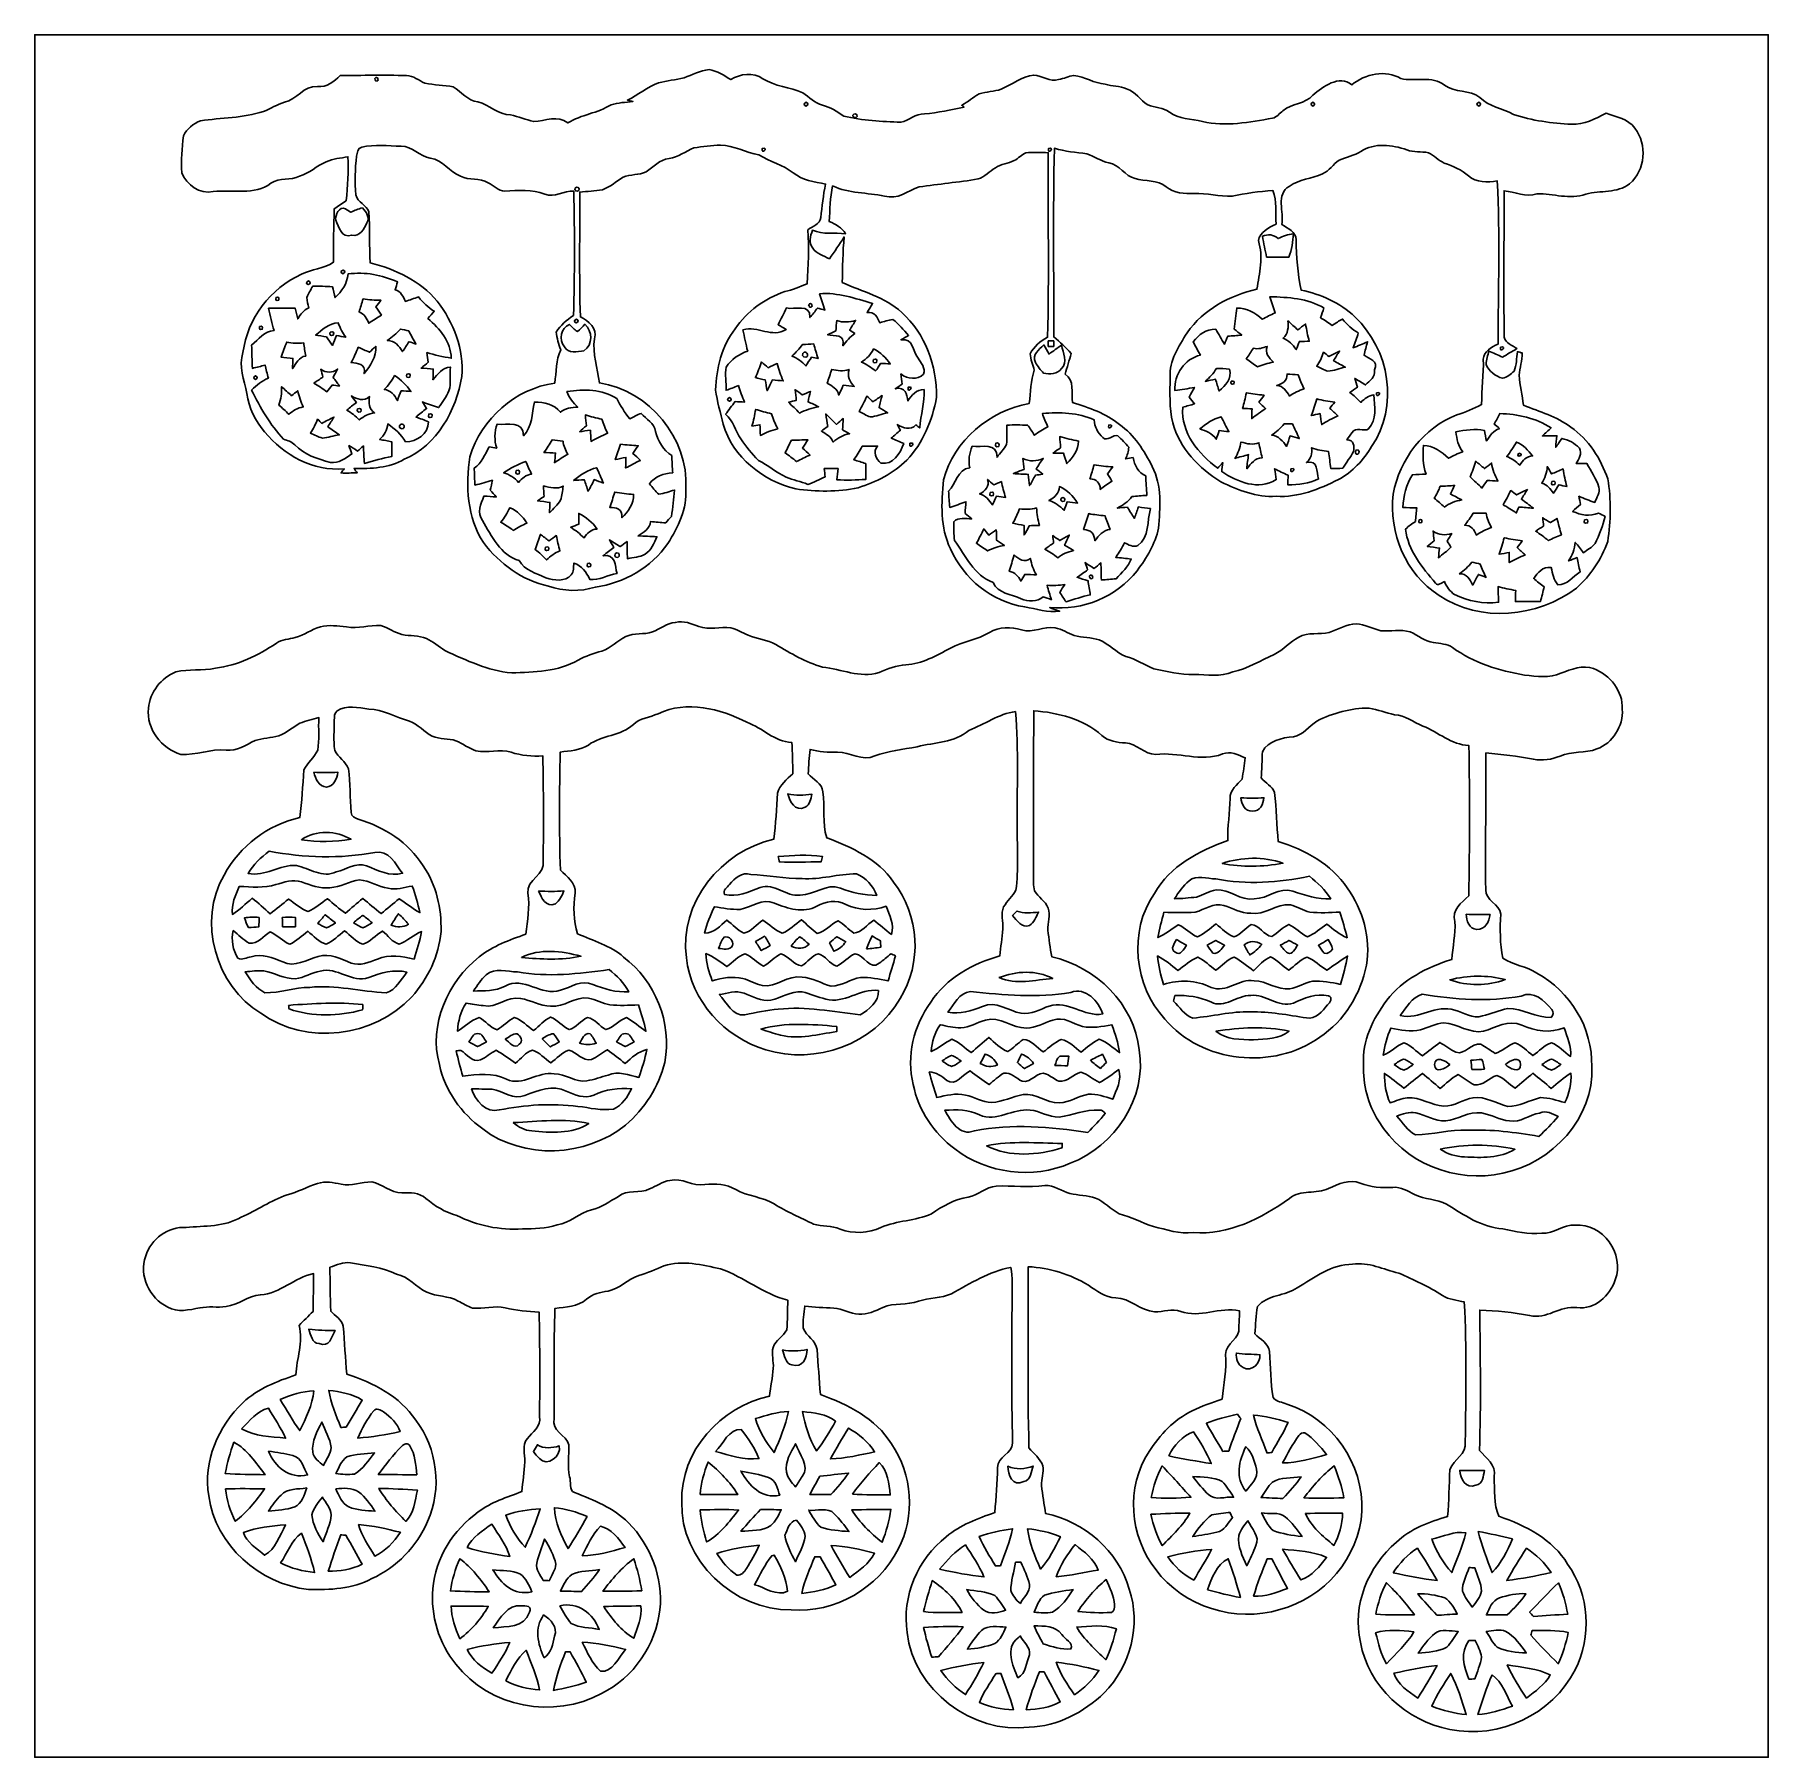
# Model space of a CAD drawing. Header units: centimetres. Extents: x -16.8 to 16.8, y -16.7 to 16.7.
import ezdxf

# ---------------------------------------------------------------- set-up
doc = ezdxf.new("R2010")
doc.units = ezdxf.units.CM
doc.header["$MEASUREMENT"] = 0
doc.layers.add('Layer 1', color=7, linetype='Continuous')

msp = doc.modelspace()

# ---------------------------------------------------------------- linework, layer by layer
at = {"layer": 'Layer 1', "color": 7}
for points, knots in [([(-16.77458, 16.66875), (-16.77458, 16.66875), (16.77458, 16.66875), (16.77458, 16.66875), (16.77458, 16.66875), (16.77458, 16.66875), (16.77458, -16.66875), (16.77458, -16.66875), (16.77458, -16.66875), (16.77458, -16.66875), (-16.77458, -16.66875), (-16.77458, -16.66875), (-16.77458, -16.66875), (-16.77458, -16.66875), (-16.77458, 16.66875), (-16.77458, 16.66875), (-16.77458, 16.66875), (-16.77458, 16.66875), (-16.77458, 16.66875), (-16.77458, 16.66875)], [0, 0, 0, 0, 0.16666667, 0.16666667, 0.16666667, 0.16666667, 0.33333333, 0.33333333, 0.33333333, 0.33333333, 0.5, 0.5, 0.5, 0.5, 0.66666667, 0.66666667, 0.66666667, 0.66666667, 1, 1, 1, 1]), ([(-4.20829, 15.83655), (-4.37198, 15.79845), (-4.53849, 15.7734), (-4.70147, 15.73389), (-4.70147, 15.73389), (-4.9216, 15.65945), (-5.09658, 15.49964), (-5.30472, 15.40157), (-5.30472, 15.40157), (-5.26944, 15.39416), (-5.23381, 15.3864), (-5.19818, 15.37864), (-5.19818, 15.37864), (-5.33859, 15.35783), (-5.48358, 15.35324), (-5.61904, 15.31232), (-5.61904, 15.31232), (-5.87728, 15.14687), (-6.19725, 15.12535), (-6.45795, 14.96131), (-6.45795, 14.96131), (-6.64704, 15.12394), (-6.89539, 14.99517), (-7.11659, 14.98812), (-7.11659, 14.98812), (-7.26863, 15.02234), (-7.41292, 15.08619), (-7.56638, 15.11512), (-7.56638, 15.11512), (-7.80662, 15.12288), (-7.97666, 15.30773), (-8.19891, 15.36806), (-8.19891, 15.36806), (-8.40176, 15.3857), (-8.51041, 15.56738), (-8.6741, 15.65769), (-8.6741, 15.65769), (-8.85472, 15.69544), (-9.04205, 15.69191), (-9.22267, 15.73142), (-9.22267, 15.73142), (-9.34226, 15.78222), (-9.44421, 15.87606), (-9.58215, 15.87994), (-9.58215, 15.87994), (-10.0076, 15.88523), (-10.43376, 15.88241), (-10.85956, 15.87888), (-10.85956, 15.87888), (-10.98091, 15.76246), (-11.11709, 15.64675), (-11.30229, 15.66686), (-11.30229, 15.66686), (-11.5697, 15.68732), (-11.69811, 15.40933), (-11.94012, 15.35959), (-11.94012, 15.35959), (-12.08229, 15.31655), (-12.20893, 15.23859), (-12.34546, 15.18214), (-12.34546, 15.18214), (-12.74163, 15.0562), (-13.15967, 15.06008), (-13.56748, 15.00293), (-13.56748, 15.00293), (-13.70365, 14.94543), (-13.83524, 14.84947), (-13.89486, 14.70977), (-13.89486, 14.70977), (-13.92626, 14.47412), (-13.94425, 14.23352), (-13.92837, 13.99611), (-13.92837, 13.99611), (-13.83136, 13.76257), (-13.5823, 13.57665), (-13.31771, 13.63416), (-13.31771, 13.63416), (-12.95153, 13.67543), (-12.51832, 13.54949), (-12.20294, 13.79326), (-12.20294, 13.79326), (-12.03889, 13.91003), (-11.82158, 13.83877), (-11.64661, 13.92837), (-11.64661, 13.92837), (-11.45575, 13.98482), (-11.3157, 14.13404), (-11.13437, 14.20848), (-11.13437, 14.20848), (-11.00173, 14.26739), (-10.85533, 14.28044), (-10.71351, 14.30514), (-10.71351, 14.30514), (-10.70081, 14.02151), (-10.71527, 13.73717), (-10.74738, 13.45494), (-10.74738, 13.45494), (-10.8264, 13.40626), (-10.90189, 13.35229), (-10.97809, 13.29937), (-10.97809, 13.29937), (-10.98726, 12.95506), (-10.9922, 12.61075), (-10.99467, 12.26608), (-10.99467, 12.26608), (-11.17847, 12.13379), (-11.41554, 12.1345), (-11.61203, 12.03078), (-11.61203, 12.03078), (-12.21317, 11.76196), (-12.6559, 11.17318), (-12.74339, 10.51983), (-12.74339, 10.51983), (-12.83406, 10.2549), (-12.71341, 9.98643), (-12.67213, 9.72397), (-12.67213, 9.72397), (-12.62698, 9.45162), (-12.51021, 9.18916), (-12.32394, 8.98419), (-12.32394, 8.98419), (-11.95564, 8.5277), (-11.3852, 8.2169), (-10.78477, 8.26523), (-10.78477, 8.26523), (-10.80558, 8.23912), (-10.82604, 8.21302), (-10.84686, 8.18656), (-10.84686, 8.18656), (-10.74208, 8.18233), (-10.63731, 8.18515), (-10.53289, 8.19185), (-10.53289, 8.19185), (-10.55441, 8.21796), (-10.57557, 8.24442), (-10.59674, 8.27052), (-10.59674, 8.27052), (-10.26301, 8.26735), (-9.91799, 8.28181), (-9.62131, 8.4522), (-9.62131, 8.4522), (-8.9849, 8.72702), (-8.61977, 9.39588), (-8.50794, 10.05205), (-8.50794, 10.05205), (-8.46314, 10.57769), (-8.66951, 11.0998), (-8.98525, 11.51326), (-8.98525, 11.51326), (-9.31298, 11.90872), (-9.79734, 12.1285), (-10.28418, 12.25515), (-10.28418, 12.25515), (-10.30005, 12.58252), (-10.28594, 12.91131), (-10.30499, 13.23834), (-10.30499, 13.23834), (-10.35579, 13.37063), (-10.52513, 13.42496), (-10.56146, 13.56748), (-10.56146, 13.56748), (-10.58228, 13.81725), (-10.57451, 14.06984), (-10.54664, 14.31854), (-10.54664, 14.31854), (-10.53218, 14.38275), (-10.52336, 14.47694), (-10.4454, 14.49352), (-10.4454, 14.49352), (-10.19669, 14.5475), (-9.9374, 14.51539), (-9.68516, 14.50904), (-9.68516, 14.50904), (-9.46503, 14.51716), (-9.32639, 14.31431), (-9.1186, 14.27868), (-9.1186, 14.27868), (-8.8773, 14.2427), (-8.74995, 14.01339), (-8.53369, 13.92908), (-8.53369, 13.92908), (-8.36789, 13.83947), (-8.16046, 13.90897), (-8.00065, 13.80278), (-8.00065, 13.80278), (-7.89234, 13.75022), (-7.80133, 13.64403), (-7.67433, 13.64262), (-7.67433, 13.64262), (-7.41574, 13.65673), (-7.15045, 13.67861), (-6.9028, 13.58336), (-6.9028, 13.58336), (-6.71407, 13.50327), (-6.53486, 13.66132), (-6.34224, 13.63733), (-6.34224, 13.63733), (-6.32425, 12.83652), (-6.32178, 12.03501), (-6.34824, 11.23421), (-6.34824, 11.23421), (-6.47806, 11.14813), (-6.59448, 11.04124), (-6.68514, 10.91389), (-6.68514, 10.91389), (-6.66891, 10.79641), (-6.63328, 10.68211), (-6.59518, 10.56993), (-6.59518, 10.56993), (-6.69325, 10.37026), (-6.67844, 10.14024), (-6.70878, 9.92505), (-6.70878, 9.92505), (-7.47113, 9.82027), (-8.13153, 9.23396), (-8.35272, 8.50194), (-8.35272, 8.50194), (-8.43033, 7.94103), (-8.41551, 7.32331), (-8.08778, 6.83789), (-8.08778, 6.83789), (-7.78016, 6.42761), (-7.33919, 6.10764), (-6.83295, 5.99863), (-6.83295, 5.99863), (-6.54015, 5.89668), (-6.21947, 5.88504), (-5.92243, 5.97747), (-5.92243, 5.97747), (-5.37069, 6.06037), (-4.83517, 6.35), (-4.52402, 6.82272), (-4.52402, 6.82272), (-4.32118, 7.13916), (-4.14549, 7.49653), (-4.17442, 7.88423), (-4.17442, 7.88423), (-4.11268, 8.85754), (-4.88668, 9.785), (-5.84553, 9.92928), (-5.84553, 9.92928), (-5.88574, 10.21292), (-5.98311, 10.49479), (-5.94184, 10.78406), (-5.94184, 10.78406), (-5.87657, 10.98868), (-6.05861, 11.12661), (-6.21453, 11.20563), (-6.21453, 11.20563), (-6.23993, 12.01138), (-6.223, 12.81747), (-6.22512, 13.62322), (-6.22512, 13.62322), (-6.07942, 13.63451), (-5.93408, 13.64721), (-5.78873, 13.66732), (-5.78873, 13.66732), (-5.63774, 13.71741), (-5.51815, 13.82889), (-5.38586, 13.91285), (-5.38586, 13.91285), (-5.24686, 13.97317), (-5.07965, 13.9446), (-4.94312, 14.01339), (-4.94312, 14.01339), (-4.79778, 14.10476), (-4.68277, 14.25187), (-4.49827, 14.26916), (-4.49827, 14.26916), (-4.32153, 14.29914), (-4.17936, 14.41062), (-4.0192, 14.47976), (-4.0192, 14.47976), (-3.84881, 14.50305), (-3.677, 14.52457), (-3.5052, 14.53127), (-3.5052, 14.53127), (-3.24344, 14.52457), (-3.01237, 14.38522), (-2.75802, 14.34077), (-2.75802, 14.34077), (-2.54353, 14.21306), (-2.29799, 14.14427), (-2.09479, 13.99752), (-2.09479, 13.99752), (-1.91982, 13.84794), (-1.68593, 13.8236), (-1.46932, 13.77632), (-1.46932, 13.77632), (-1.51871, 13.56289), (-1.53176, 13.34417), (-1.56245, 13.12792), (-1.56245, 13.12792), (-1.57515, 12.99774), (-1.72614, 12.96317), (-1.81328, 12.88979), (-1.81328, 12.88979), (-1.78576, 12.54301), (-1.80587, 12.19623), (-1.82527, 11.84981), (-1.82527, 11.84981), (-1.96674, 11.78983), (-2.10855, 11.73021), (-2.25848, 11.69564), (-2.25848, 11.69564), (-2.64336, 11.56441), (-2.98768, 11.31535), (-3.2191, 10.97844), (-3.2191, 10.97844), (-3.48156, 10.64119), (-3.57681, 10.2108), (-3.60151, 9.79205), (-3.60151, 9.79205), (-3.56517, 9.56874), (-3.50203, 9.35108), (-3.45123, 9.13059), (-3.45123, 9.13059), (-3.26602, 8.49066), (-2.67794, 8.03275), (-2.04752, 7.87753), (-2.04752, 7.87753), (-1.64853, 7.82955), (-1.23402, 7.80944), (-0.83926, 7.90116), (-0.83926, 7.90116), (-0.49177, 8.00664), (-0.15804, 8.1788), (0.10301, 8.43456), (0.10301, 8.43456), (0.42157, 8.76371), (0.59196, 9.20926), (0.6798, 9.65165), (0.6798, 9.65165), (0.68686, 10.2549), (0.46143, 10.88461), (0.00353, 11.29277), (0.00353, 11.29277), (-0.31574, 11.59651), (-0.75812, 11.69247), (-1.14653, 11.87344), (-1.14653, 11.87344), (-1.14265, 12.16731), (-1.13524, 12.46152), (-1.11019, 12.75468), (-1.11019, 12.75468), (-1.20086, 12.61075), (-1.29646, 12.46999), (-1.39559, 12.3317), (-1.39559, 12.3317), (-1.50319, 12.39167), (-1.64747, 12.42519), (-1.71732, 12.53702), (-1.71732, 12.53702), (-1.79917, 12.64144), (-1.76671, 12.77232), (-1.72261, 12.88415), (-1.72261, 12.88415), (-1.5173, 12.79454), (-1.2954, 12.84146), (-1.08056, 12.81677), (-1.08056, 12.81677), (-1.15676, 12.92966), (-1.27212, 13.00409), (-1.39735, 13.05242), (-1.39735, 13.05242), (-1.38748, 13.28349), (-1.38254, 13.51668), (-1.33244, 13.74316), (-1.33244, 13.74316), (-1.02023, 13.59253), (-0.66358, 13.6144), (-0.32949, 13.54561), (-0.32949, 13.54561), (-0.07691, 13.46659), (0.12171, 13.64474), (0.34078, 13.722), (0.34078, 13.722), (0.71967, 13.7795), (1.10314, 13.81054), (1.48131, 13.87651), (1.48131, 13.87651), (1.61078, 13.91708), (1.70321, 14.02503), (1.81681, 14.09453), (1.81681, 14.09453), (1.92652, 14.16826), (2.06481, 14.17461), (2.18193, 14.23176), (2.18193, 14.23176), (2.26025, 14.27727), (2.32622, 14.34147), (2.40665, 14.38381), (2.40665, 14.38381), (2.54988, 14.39721), (2.69522, 14.39051), (2.83916, 14.38416), (2.83916, 14.38416), (2.83351, 13.19354), (2.85679, 12.00221), (2.8261, 10.81193), (2.8261, 10.81193), (2.68534, 10.73891), (2.56575, 10.6299), (2.48779, 10.49126), (2.48779, 10.49126), (2.50331, 10.38507), (2.53682, 10.281), (2.57034, 10.1787), (2.57034, 10.1787), (2.50578, 9.97021), (2.49484, 9.75007), (2.47297, 9.53382), (2.47297, 9.53382), (1.7085, 9.38389), (1.01, 8.82332), (0.81386, 8.05145), (0.81386, 8.05145), (0.768, 7.60765), (0.74577, 7.13105), (0.94721, 6.71936), (0.94721, 6.71936), (1.20191, 6.13551), (1.75119, 5.69172), (2.38372, 5.59294), (2.38372, 5.59294), (2.60914, 5.55907), (2.83175, 5.47793), (3.06352, 5.51039), (3.06352, 5.51039), (3.01484, 5.52873), (2.91677, 5.56472), (2.86773, 5.58306), (2.86773, 5.58306), (3.50767, 5.51603), (4.16419, 5.79049), (4.56071, 6.29532), (4.56071, 6.29532), (4.7431, 6.54226), (4.90749, 6.81284), (4.97593, 7.11588), (4.97593, 7.11588), (5.00451, 7.51311), (5.04437, 7.94456), (4.85211, 8.31039), (4.85211, 8.31039), (4.69759, 8.61836), (4.50674, 8.92246), (4.21993, 9.12424), (4.21993, 9.12424), (3.95746, 9.34226), (3.62867, 9.44633), (3.30976, 9.55005), (3.30976, 9.55005), (3.2766, 9.73384), (3.35492, 9.98149), (3.17041, 10.09615), (3.17041, 10.09615), (3.20075, 10.23302), (3.24591, 10.36567), (3.28436, 10.50008), (3.28436, 10.50008), (3.17535, 10.6112), (3.06987, 10.7248), (2.94746, 10.8204), (2.94746, 10.8204), (2.94958, 12.03713), (2.93088, 13.25351), (2.95875, 14.46989), (2.95875, 14.46989), (3.16336, 14.40674), (3.37644, 14.39122), (3.58775, 14.36264), (3.58775, 14.36264), (3.73168, 14.31008), (3.86186, 14.22224), (4.01285, 14.18625), (4.01285, 14.18625), (4.22028, 14.15697), (4.31941, 13.93119), (4.51873, 13.88286), (4.51873, 13.88286), (4.71452, 13.82466), (4.95441, 13.86769), (5.11916, 13.72623), (5.11916, 13.72623), (5.26803, 13.59994), (5.47652, 13.58865), (5.66279, 13.59429), (5.66279, 13.59429), (5.90973, 13.59782), (6.15244, 13.54208), (6.39904, 13.54102), (6.39904, 13.54102), (6.65833, 13.59958), (6.92079, 13.63698), (7.18714, 13.65179), (7.18714, 13.65179), (7.26863, 13.44683), (7.24006, 13.22035), (7.24817, 13.00445), (7.24817, 13.00445), (7.11059, 12.93566), (6.93208, 12.84852), (6.90704, 12.68236), (6.90704, 12.68236), (7.01111, 12.37086), (6.92221, 12.05371), (6.87881, 11.7408), (6.87881, 11.7408), (6.35071, 11.62368), (5.84271, 11.35239), (5.52732, 10.90013), (5.52732, 10.90013), (5.36681, 10.63766), (5.17737, 10.36002), (5.19853, 10.03759), (5.19853, 10.03759), (5.19465, 9.74337), (5.1816, 9.44386), (5.24792, 9.15458), (5.24792, 9.15458), (5.3848, 8.66528), (5.75698, 8.27546), (6.18067, 8.01335), (6.18067, 8.01335), (6.5151, 7.85742), (6.87141, 7.70961), (7.24958, 7.73571), (7.24958, 7.73571), (7.67786, 7.70925), (8.08249, 7.87153), (8.45714, 8.05991), (8.45714, 8.05991), (8.72596, 8.20737), (8.94539, 8.43527), (9.09673, 8.70056), (9.09673, 8.70056), (9.63401, 9.46009), (9.44457, 10.58933), (8.77217, 11.20669), (8.77217, 11.20669), (8.48854, 11.48115), (8.11424, 11.64661), (7.73148, 11.72563), (7.73148, 11.72563), (7.66798, 12.04807), (7.63799, 12.37297), (7.63905, 12.70106), (7.63905, 12.70106), (7.62952, 12.85452), (7.4743, 12.92225), (7.36177, 12.99422), (7.36177, 12.99422), (7.40057, 13.22776), (7.24147, 13.59323), (7.50429, 13.73187), (7.50429, 13.73187), (7.69126, 13.87475), (7.93891, 13.88004), (8.14811, 13.97741), (8.14811, 13.97741), (8.28075, 14.02962), (8.35272, 14.16473), (8.46772, 14.24129), (8.46772, 14.24129), (8.60778, 14.29738), (8.76053, 14.3256), (8.89035, 14.40744), (8.89035, 14.40744), (9.14929, 14.58383), (9.49572, 14.53762), (9.77794, 14.44025), (9.77794, 14.44025), (9.91129, 14.38592), (10.05769, 14.41203), (10.19598, 14.38346), (10.19598, 14.38346), (10.30781, 14.33266), (10.38931, 14.23211), (10.50396, 14.18484), (10.50396, 14.18484), (10.67047, 14.12346), (10.83769, 14.05396), (10.97315, 13.93578), (10.97315, 13.93578), (11.12344, 13.80172), (11.34216, 13.81019), (11.52984, 13.837), (11.52984, 13.837), (11.58487, 12.78643), (11.54677, 11.73163), (11.54359, 10.67999), (11.54359, 10.67999), (11.41659, 10.62496), (11.27231, 10.53994), (11.25855, 10.38754), (11.25855, 10.38754), (11.26737, 10.09438), (11.22398, 9.80334), (11.22645, 9.51018), (11.22645, 9.51018), (11.07228, 9.43292), (10.91459, 9.36272), (10.74949, 9.31157), (10.74949, 9.31157), (10.10779, 9.06039), (9.63401, 8.45326), (9.51583, 7.77769), (9.51583, 7.77769), (9.42481, 7.03404), (9.75642, 6.22088), (10.40306, 5.81766), (10.40306, 5.81766), (11.19399, 5.27579), (12.31159, 5.39327), (13.05948, 5.95736), (13.05948, 5.95736), (13.33465, 6.19866), (13.54243, 6.51616), (13.66591, 6.86012), (13.66591, 6.86012), (13.73293, 7.2584), (13.73434, 7.67327), (13.66802, 8.07191), (13.66802, 8.07191), (13.53009, 8.46314), (13.30007, 8.83532), (12.95153, 9.07309), (12.95153, 9.07309), (12.68271, 9.28335), (12.34757, 9.36978), (12.03678, 9.49678), (12.03678, 9.49678), (12.01349, 9.69116), (11.96305, 9.88236), (11.95141, 10.0778), (11.95141, 10.0778), (11.96799, 10.22174), (12.00926, 10.36249), (12.01138, 10.5089), (12.01138, 10.5089), (11.98845, 10.51525), (11.94259, 10.52759), (11.91966, 10.53394), (11.91966, 10.53394), (11.89849, 10.40977), (11.90942, 10.2743), (11.85439, 10.15894), (11.85439, 10.15894), (11.7923, 10.09756), (11.71681, 10.03229), (11.62897, 10.01854), (11.62897, 10.01854), (11.49597, 10.06157), (11.36403, 10.1533), (11.31429, 10.28876), (11.31429, 10.28876), (11.31464, 10.37731), (11.34604, 10.46198), (11.36826, 10.547), (11.36826, 10.547), (11.45222, 10.51031), (11.54571, 10.46868), (11.63073, 10.4267), (11.63073, 10.4267), (11.7221, 10.48385), (11.81523, 10.53747), (11.90801, 10.59356), (11.90801, 10.59356), (11.82405, 10.65742), (11.68294, 10.69728), (11.66566, 10.81511), (11.66566, 10.81511), (11.64519, 11.75949), (11.66389, 12.70494), (11.66248, 13.64968), (11.66248, 13.64968), (11.87027, 13.62498), (12.08758, 13.51209), (12.29748, 13.59182), (12.29748, 13.59182), (12.61427, 13.59641), (12.93001, 13.4687), (13.24398, 13.58159), (13.24398, 13.58159), (13.52232, 13.66061), (13.85217, 13.59217), (14.08959, 13.78373), (14.08959, 13.78373), (14.3958, 14.05361), (14.44025, 14.53656), (14.19049, 14.85829), (14.19049, 14.85829), (14.0649, 15.04421), (13.83101, 15.07561), (13.63521, 15.14863), (13.63521, 15.14863), (13.42637, 15.04068), (13.20694, 14.92497), (12.96458, 14.93661), (12.96458, 14.93661), (12.58605, 14.94896), (12.20329, 15.00999), (11.84204, 15.12182), (11.84204, 15.12182), (11.63214, 15.25199), (11.36615, 15.26893), (11.19046, 15.45555), (11.19046, 15.45555), (10.99502, 15.61253), (10.70116, 15.53633), (10.50607, 15.69261), (10.50607, 15.69261), (10.27077, 15.88064), (9.93493, 15.75858), (9.66152, 15.81926), (9.66152, 15.81926), (9.37331, 16.00059), (8.96832, 15.90499), (8.71326, 15.70073), (8.71326, 15.70073), (8.47019, 15.8944), (8.15058, 15.66474), (7.96184, 15.49964), (7.96184, 15.49964), (7.81226, 15.32326), (7.55227, 15.34336), (7.38152, 15.19626), (7.38152, 15.19626), (7.3152, 15.14757), (7.26475, 15.06996), (7.17938, 15.05303), (7.17938, 15.05303), (6.73382, 14.97189), (6.27451, 14.88581), (5.82436, 14.98882), (5.82436, 14.98882), (5.61164, 15.04527), (5.36469, 15.02798), (5.18477, 15.1698), (5.18477, 15.1698), (5.06377, 15.26011), (4.90114, 15.25305), (4.76638, 15.30809), (4.76638, 15.30809), (4.61998, 15.40122), (4.53108, 15.57055), (4.35434, 15.61959), (4.35434, 15.61959), (4.22557, 15.68062), (4.07494, 15.67215), (3.94088, 15.70955), (3.94088, 15.70955), (3.72851, 15.73071), (3.54471, 15.85172), (3.33446, 15.88029), (3.33446, 15.88029), (3.23321, 15.86477), (3.14219, 15.81714), (3.0413, 15.80303), (3.0413, 15.80303), (2.86914, 15.74835), (2.7238, 15.86865), (2.56081, 15.8877), (2.56081, 15.8877), (2.32798, 15.85701), (2.13924, 15.70708), (1.93005, 15.61394), (1.93005, 15.61394), (1.79282, 15.56491), (1.64183, 15.56667), (1.50424, 15.52257), (1.50424, 15.52257), (1.38571, 15.45978), (1.28482, 15.36876), (1.16664, 15.30421), (1.16664, 15.30421), (1.18075, 15.29221), (1.19521, 15.28022), (1.20968, 15.26822), (1.20968, 15.26822), (0.95673, 15.21248), (0.70238, 15.16204), (0.4445, 15.13487), (0.4445, 15.13487), (0.26811, 15.14934), (0.14852, 15.00152), (-0.0127, 14.9733), (-0.0127, 14.9733), (-0.38241, 14.99094), (-0.756, 15.0047), (-1.11654, 15.0943), (-1.11654, 15.0943), (-1.24707, 15.17862), (-1.37478, 15.27069), (-1.53106, 15.30209), (-1.53106, 15.30209), (-1.67852, 15.3483), (-1.78753, 15.45907), (-1.91064, 15.54551), (-1.91064, 15.54551), (-2.16218, 15.65416), (-2.45039, 15.66827), (-2.68605, 15.81714), (-2.68605, 15.81714), (-2.86914, 15.9445), (-3.11961, 15.91416), (-3.302, 15.7988), (-3.302, 15.7988), (-3.43218, 15.88276), (-3.57082, 15.96531), (-3.72392, 15.99389), (-3.72392, 15.99389), (-3.89608, 15.97907), (-4.04707, 15.88841), (-4.20829, 15.83655), (-4.20829, 15.83655), (-4.20829, 15.83655), (-4.20829, 15.83655), (-4.20829, 15.83655)], [0, 0, 0, 0, 0.00485437, 0.00485437, 0.00485437, 0.00485437, 0.00970874, 0.00970874, 0.00970874, 0.00970874, 0.01456311, 0.01456311, 0.01456311, 0.01456311, 0.01941748, 0.01941748, 0.01941748, 0.01941748, 0.02427184, 0.02427184, 0.02427184, 0.02427184, 0.02912621, 0.02912621, 0.02912621, 0.02912621, 0.03398058, 0.03398058, 0.03398058, 0.03398058, 0.03883495, 0.03883495, 0.03883495, 0.03883495, 0.04368932, 0.04368932, 0.04368932, 0.04368932, 0.04854369, 0.04854369, 0.04854369, 0.04854369, 0.05339806, 0.05339806, 0.05339806, 0.05339806, 0.05825243, 0.05825243, 0.05825243, 0.05825243, 0.0631068, 0.0631068, 0.0631068, 0.0631068, 0.06796117, 0.06796117, 0.06796117, 0.06796117, 0.07281553, 0.07281553, 0.07281553, 0.07281553, 0.0776699, 0.0776699, 0.0776699, 0.0776699, 0.08252427, 0.08252427, 0.08252427, 0.08252427, 0.08737864, 0.08737864, 0.08737864, 0.08737864, 0.09223301, 0.09223301, 0.09223301, 0.09223301, 0.09708738, 0.09708738, 0.09708738, 0.09708738, 0.10194175, 0.10194175, 0.10194175, 0.10194175, 0.10679612, 0.10679612, 0.10679612, 0.10679612, 0.11165049, 0.11165049, 0.11165049, 0.11165049, 0.11650485, 0.11650485, 0.11650485, 0.11650485, 0.12135922, 0.12135922, 0.12135922, 0.12135922, 0.12621359, 0.12621359, 0.12621359, 0.12621359, 0.13106796, 0.13106796, 0.13106796, 0.13106796, 0.13592233, 0.13592233, 0.13592233, 0.13592233, 0.1407767, 0.1407767, 0.1407767, 0.1407767, 0.14563107, 0.14563107, 0.14563107, 0.14563107, 0.15048544, 0.15048544, 0.15048544, 0.15048544, 0.15533981, 0.15533981, 0.15533981, 0.15533981, 0.16019417, 0.16019417, 0.16019417, 0.16019417, 0.16504854, 0.16504854, 0.16504854, 0.16504854, 0.16990291, 0.16990291, 0.16990291, 0.16990291, 0.17475728, 0.17475728, 0.17475728, 0.17475728, 0.17961165, 0.17961165, 0.17961165, 0.17961165, 0.18446602, 0.18446602, 0.18446602, 0.18446602, 0.18932039, 0.18932039, 0.18932039, 0.18932039, 0.19417476, 0.19417476, 0.19417476, 0.19417476, 0.19902913, 0.19902913, 0.19902913, 0.19902913, 0.2038835, 0.2038835, 0.2038835, 0.2038835, 0.20873786, 0.20873786, 0.20873786, 0.20873786, 0.21359223, 0.21359223, 0.21359223, 0.21359223, 0.2184466, 0.2184466, 0.2184466, 0.2184466, 0.22330097, 0.22330097, 0.22330097, 0.22330097, 0.22815534, 0.22815534, 0.22815534, 0.22815534, 0.23300971, 0.23300971, 0.23300971, 0.23300971, 0.23786408, 0.23786408, 0.23786408, 0.23786408, 0.24271845, 0.24271845, 0.24271845, 0.24271845, 0.24757282, 0.24757282, 0.24757282, 0.24757282, 0.25242718, 0.25242718, 0.25242718, 0.25242718, 0.25728155, 0.25728155, 0.25728155, 0.25728155, 0.26213592, 0.26213592, 0.26213592, 0.26213592, 0.26699029, 0.26699029, 0.26699029, 0.26699029, 0.27184466, 0.27184466, 0.27184466, 0.27184466, 0.27669903, 0.27669903, 0.27669903, 0.27669903, 0.2815534, 0.2815534, 0.2815534, 0.2815534, 0.28640777, 0.28640777, 0.28640777, 0.28640777, 0.29126214, 0.29126214, 0.29126214, 0.29126214, 0.2961165, 0.2961165, 0.2961165, 0.2961165, 0.30097087, 0.30097087, 0.30097087, 0.30097087, 0.30582524, 0.30582524, 0.30582524, 0.30582524, 0.31067961, 0.31067961, 0.31067961, 0.31067961, 0.31553398, 0.31553398, 0.31553398, 0.31553398, 0.32038835, 0.32038835, 0.32038835, 0.32038835, 0.32524272, 0.32524272, 0.32524272, 0.32524272, 0.33009709, 0.33009709, 0.33009709, 0.33009709, 0.33495146, 0.33495146, 0.33495146, 0.33495146, 0.33980583, 0.33980583, 0.33980583, 0.33980583, 0.34466019, 0.34466019, 0.34466019, 0.34466019, 0.34951456, 0.34951456, 0.34951456, 0.34951456, 0.35436893, 0.35436893, 0.35436893, 0.35436893, 0.3592233, 0.3592233, 0.3592233, 0.3592233, 0.36407767, 0.36407767, 0.36407767, 0.36407767, 0.36893204, 0.36893204, 0.36893204, 0.36893204, 0.37378641, 0.37378641, 0.37378641, 0.37378641, 0.37864078, 0.37864078, 0.37864078, 0.37864078, 0.38349515, 0.38349515, 0.38349515, 0.38349515, 0.38834951, 0.38834951, 0.38834951, 0.38834951, 0.39320388, 0.39320388, 0.39320388, 0.39320388, 0.39805825, 0.39805825, 0.39805825, 0.39805825, 0.40291262, 0.40291262, 0.40291262, 0.40291262, 0.40776699, 0.40776699, 0.40776699, 0.40776699, 0.41262136, 0.41262136, 0.41262136, 0.41262136, 0.41747573, 0.41747573, 0.41747573, 0.41747573, 0.4223301, 0.4223301, 0.4223301, 0.4223301, 0.42718447, 0.42718447, 0.42718447, 0.42718447, 0.43203883, 0.43203883, 0.43203883, 0.43203883, 0.4368932, 0.4368932, 0.4368932, 0.4368932, 0.44174757, 0.44174757, 0.44174757, 0.44174757, 0.44660194, 0.44660194, 0.44660194, 0.44660194, 0.45145631, 0.45145631, 0.45145631, 0.45145631, 0.45631068, 0.45631068, 0.45631068, 0.45631068, 0.46116505, 0.46116505, 0.46116505, 0.46116505, 0.46601942, 0.46601942, 0.46601942, 0.46601942, 0.47087379, 0.47087379, 0.47087379, 0.47087379, 0.47572816, 0.47572816, 0.47572816, 0.47572816, 0.48058252, 0.48058252, 0.48058252, 0.48058252, 0.48543689, 0.48543689, 0.48543689, 0.48543689, 0.49029126, 0.49029126, 0.49029126, 0.49029126, 0.49514563, 0.49514563, 0.49514563, 0.49514563, 0.5, 0.5, 0.5, 0.5, 0.50485437, 0.50485437, 0.50485437, 0.50485437, 0.50970874, 0.50970874, 0.50970874, 0.50970874, 0.51456311, 0.51456311, 0.51456311, 0.51456311, 0.51941748, 0.51941748, 0.51941748, 0.51941748, 0.52427184, 0.52427184, 0.52427184, 0.52427184, 0.52912621, 0.52912621, 0.52912621, 0.52912621, 0.53398058, 0.53398058, 0.53398058, 0.53398058, 0.53883495, 0.53883495, 0.53883495, 0.53883495, 0.54368932, 0.54368932, 0.54368932, 0.54368932, 0.54854369, 0.54854369, 0.54854369, 0.54854369, 0.55339806, 0.55339806, 0.55339806, 0.55339806, 0.55825243, 0.55825243, 0.55825243, 0.55825243, 0.5631068, 0.5631068, 0.5631068, 0.5631068, 0.56796117, 0.56796117, 0.56796117, 0.56796117, 0.57281553, 0.57281553, 0.57281553, 0.57281553, 0.5776699, 0.5776699, 0.5776699, 0.5776699, 0.58252427, 0.58252427, 0.58252427, 0.58252427, 0.58737864, 0.58737864, 0.58737864, 0.58737864, 0.59223301, 0.59223301, 0.59223301, 0.59223301, 0.59708738, 0.59708738, 0.59708738, 0.59708738, 0.60194175, 0.60194175, 0.60194175, 0.60194175, 0.60679612, 0.60679612, 0.60679612, 0.60679612, 0.61165049, 0.61165049, 0.61165049, 0.61165049, 0.61650485, 0.61650485, 0.61650485, 0.61650485, 0.62135922, 0.62135922, 0.62135922, 0.62135922, 0.62621359, 0.62621359, 0.62621359, 0.62621359, 0.63106796, 0.63106796, 0.63106796, 0.63106796, 0.63592233, 0.63592233, 0.63592233, 0.63592233, 0.6407767, 0.6407767, 0.6407767, 0.6407767, 0.64563107, 0.64563107, 0.64563107, 0.64563107, 0.65048544, 0.65048544, 0.65048544, 0.65048544, 0.65533981, 0.65533981, 0.65533981, 0.65533981, 0.66019417, 0.66019417, 0.66019417, 0.66019417, 0.66504854, 0.66504854, 0.66504854, 0.66504854, 0.66990291, 0.66990291, 0.66990291, 0.66990291, 0.67475728, 0.67475728, 0.67475728, 0.67475728, 0.67961165, 0.67961165, 0.67961165, 0.67961165, 0.68446602, 0.68446602, 0.68446602, 0.68446602, 0.68932039, 0.68932039, 0.68932039, 0.68932039, 0.69417476, 0.69417476, 0.69417476, 0.69417476, 0.69902913, 0.69902913, 0.69902913, 0.69902913, 0.7038835, 0.7038835, 0.7038835, 0.7038835, 0.70873786, 0.70873786, 0.70873786, 0.70873786, 0.71359223, 0.71359223, 0.71359223, 0.71359223, 0.7184466, 0.7184466, 0.7184466, 0.7184466, 0.72330097, 0.72330097, 0.72330097, 0.72330097, 0.72815534, 0.72815534, 0.72815534, 0.72815534, 0.73300971, 0.73300971, 0.73300971, 0.73300971, 0.73786408, 0.73786408, 0.73786408, 0.73786408, 0.74271845, 0.74271845, 0.74271845, 0.74271845, 0.74757282, 0.74757282, 0.74757282, 0.74757282, 0.75242718, 0.75242718, 0.75242718, 0.75242718, 0.75728155, 0.75728155, 0.75728155, 0.75728155, 0.76213592, 0.76213592, 0.76213592, 0.76213592, 0.76699029, 0.76699029, 0.76699029, 0.76699029, 0.77184466, 0.77184466, 0.77184466, 0.77184466, 0.77669903, 0.77669903, 0.77669903, 0.77669903, 0.7815534, 0.7815534, 0.7815534, 0.7815534, 0.78640777, 0.78640777, 0.78640777, 0.78640777, 0.79126214, 0.79126214, 0.79126214, 0.79126214, 0.7961165, 0.7961165, 0.7961165, 0.7961165, 0.80097087, 0.80097087, 0.80097087, 0.80097087, 0.80582524, 0.80582524, 0.80582524, 0.80582524, 0.81067961, 0.81067961, 0.81067961, 0.81067961, 0.81553398, 0.81553398, 0.81553398, 0.81553398, 0.82038835, 0.82038835, 0.82038835, 0.82038835, 0.82524272, 0.82524272, 0.82524272, 0.82524272, 0.83009709, 0.83009709, 0.83009709, 0.83009709, 0.83495146, 0.83495146, 0.83495146, 0.83495146, 0.83980583, 0.83980583, 0.83980583, 0.83980583, 0.84466019, 0.84466019, 0.84466019, 0.84466019, 0.84951456, 0.84951456, 0.84951456, 0.84951456, 0.85436893, 0.85436893, 0.85436893, 0.85436893, 0.8592233, 0.8592233, 0.8592233, 0.8592233, 0.86407767, 0.86407767, 0.86407767, 0.86407767, 0.86893204, 0.86893204, 0.86893204, 0.86893204, 0.87378641, 0.87378641, 0.87378641, 0.87378641, 0.87864078, 0.87864078, 0.87864078, 0.87864078, 0.88349515, 0.88349515, 0.88349515, 0.88349515, 0.88834951, 0.88834951, 0.88834951, 0.88834951, 0.89320388, 0.89320388, 0.89320388, 0.89320388, 0.89805825, 0.89805825, 0.89805825, 0.89805825, 0.90291262, 0.90291262, 0.90291262, 0.90291262, 0.90776699, 0.90776699, 0.90776699, 0.90776699, 0.91262136, 0.91262136, 0.91262136, 0.91262136, 0.91747573, 0.91747573, 0.91747573, 0.91747573, 0.9223301, 0.9223301, 0.9223301, 0.9223301, 0.92718447, 0.92718447, 0.92718447, 0.92718447, 0.93203883, 0.93203883, 0.93203883, 0.93203883, 0.9368932, 0.9368932, 0.9368932, 0.9368932, 0.94174757, 0.94174757, 0.94174757, 0.94174757, 0.94660194, 0.94660194, 0.94660194, 0.94660194, 0.95145631, 0.95145631, 0.95145631, 0.95145631, 0.95631068, 0.95631068, 0.95631068, 0.95631068, 0.96116505, 0.96116505, 0.96116505, 0.96116505, 0.96601942, 0.96601942, 0.96601942, 0.96601942, 0.97087379, 0.97087379, 0.97087379, 0.97087379, 0.97572816, 0.97572816, 0.97572816, 0.97572816, 0.98058252, 0.98058252, 0.98058252, 0.98058252, 0.98543689, 0.98543689, 0.98543689, 0.98543689, 0.99029126, 0.99029126, 0.99029126, 0.99029126, 1, 1, 1, 1]), ([(-10.19422, 15.81785), (-10.14413, 15.89476), (-10.08239, 15.75082), (-10.17411, 15.77234), (-10.17411, 15.77234), (-10.17905, 15.78363), (-10.18893, 15.80656), (-10.19422, 15.81785)], [0, 0, 0, 0, 0.33333333, 0.33333333, 0.33333333, 0.33333333, 1, 1, 1, 1]), ([(-1.84714, 15.35959), (-1.80164, 15.33596), (-1.80164, 15.31197), (-1.8482, 15.28798), (-1.8482, 15.28798), (-1.89406, 15.31161), (-1.89406, 15.33525), (-1.84714, 15.35959)], [0, 0, 0, 0, 0.33333333, 0.33333333, 0.33333333, 0.33333333, 1, 1, 1, 1]), ([(-0.94192, 15.11053), (-0.95814, 15.06044), (-0.87348, 15.04244), (-0.85725, 15.08725), (-0.85725, 15.08725), (-0.84138, 15.13734), (-0.92604, 15.15533), (-0.94192, 15.11053), (-0.94192, 15.11053), (-0.94192, 15.11053), (-0.94192, 15.11053), (-0.94192, 15.11053)], [0, 0, 0, 0, 0.25, 0.25, 0.25, 0.25, 0.5, 0.5, 0.5, 0.5, 1, 1, 1, 1]), ([(7.96008, 15.35959), (8.00559, 15.33596), (8.00523, 15.31197), (7.95902, 15.28798), (7.95902, 15.28798), (7.91281, 15.31161), (7.91316, 15.33525), (7.96008, 15.35959)], [0, 0, 0, 0, 0.33333333, 0.33333333, 0.33333333, 0.33333333, 1, 1, 1, 1]), ([(11.17036, 15.35959), (11.21586, 15.33596), (11.21551, 15.31197), (11.1693, 15.28798), (11.1693, 15.28798), (11.12308, 15.31161), (11.12344, 15.33525), (11.17036, 15.35959)], [0, 0, 0, 0, 0.33333333, 0.33333333, 0.33333333, 0.33333333, 1, 1, 1, 1]), ([(-6.31366, 13.70083), (-6.28509, 13.74352), (-6.21136, 13.69589), (-6.24593, 13.65391), (-6.24593, 13.65391), (-6.27451, 13.61052), (-6.34647, 13.6592), (-6.31366, 13.70083)], [0, 0, 0, 0, 0.33333333, 0.33333333, 0.33333333, 0.33333333, 1, 1, 1, 1]), ([(-10.94881, 13.07712), (-10.9661, 13.17413), (-10.87826, 13.35934), (-10.76149, 13.29549), (-10.76149, 13.29549), (-10.72409, 13.2775), (-10.68917, 13.25492), (-10.65354, 13.23305), (-10.65354, 13.23305), (-10.58228, 13.26515), (-10.51137, 13.30184), (-10.43305, 13.31524), (-10.43305, 13.31524), (-10.35509, 13.24575), (-10.28629, 13.13145), (-10.34521, 13.02808), (-10.34521, 13.02808), (-10.40483, 12.9159), (-10.47362, 12.75009), (-10.63801, 12.79172), (-10.63801, 12.79172), (-10.84192, 12.71305), (-10.88425, 12.95294), (-10.94881, 13.07712)], [0, 0, 0, 0, 0.14285714, 0.14285714, 0.14285714, 0.14285714, 0.28571429, 0.28571429, 0.28571429, 0.28571429, 0.42857143, 0.42857143, 0.42857143, 0.42857143, 0.57142857, 0.57142857, 0.57142857, 0.57142857, 0.71428571, 0.71428571, 0.71428571, 0.71428571, 1, 1, 1, 1]), ([(6.98606, 12.76844), (7.09189, 12.81501), (7.20125, 12.80019), (7.28768, 12.72293), (7.28768, 12.72293), (7.38046, 12.77091), (7.48136, 12.80125), (7.58437, 12.81747), (7.58437, 12.81747), (7.57872, 12.66296), (7.55191, 12.51021), (7.49688, 12.36592), (7.49688, 12.36592), (7.35295, 12.36557), (7.20937, 12.36486), (7.06649, 12.3638), (7.06649, 12.3638), (7.03474, 12.49751), (7.01111, 12.63332), (6.98606, 12.76844)], [0, 0, 0, 0, 0.16666667, 0.16666667, 0.16666667, 0.16666667, 0.33333333, 0.33333333, 0.33333333, 0.33333333, 0.5, 0.5, 0.5, 0.5, 0.66666667, 0.66666667, 0.66666667, 0.66666667, 1, 1, 1, 1]), ([(-10.71069, 12.03819), (-10.37696, 12.08158), (-10.05452, 12.02126), (-9.75219, 11.88402), (-9.75219, 11.88402), (-9.76736, 11.83393), (-9.78394, 11.78384), (-9.79981, 11.73374), (-9.79981, 11.73374), (-9.68939, 11.69917), (-9.63859, 11.60145), (-9.59979, 11.50514), (-9.59979, 11.50514), (-9.51548, 11.53619), (-9.43081, 11.56406), (-9.34508, 11.59228), (-9.34508, 11.59228), (-9.26006, 11.48574), (-9.1634, 11.38555), (-9.04134, 11.32099), (-9.04134, 11.32099), (-9.0805, 11.27231), (-9.12107, 11.22504), (-9.16305, 11.17847), (-9.16305, 11.17847), (-8.93868, 10.97597), (-8.71643, 10.72903), (-8.71467, 10.4073), (-8.71467, 10.4073), (-8.87236, 10.4394), (-9.03146, 10.46621), (-9.18457, 10.51631), (-9.18457, 10.51631), (-9.17469, 10.45386), (-9.16552, 10.39142), (-9.1567, 10.32898), (-9.1567, 10.32898), (-9.20291, 10.29194), (-9.24913, 10.2549), (-9.29534, 10.21786), (-9.29534, 10.21786), (-9.23678, 10.21221), (-9.12001, 10.20127), (-9.0618, 10.19563), (-9.0618, 10.19563), (-9.06321, 10.1279), (-9.06533, 10.05981), (-9.0678, 9.99172), (-9.0678, 9.99172), (-8.97749, 10.1025), (-8.88683, 10.22315), (-8.72843, 10.23691), (-8.72843, 10.23691), (-8.74818, 10.08556), (-8.70903, 9.92293), (-8.75736, 9.77512), (-8.75736, 9.77512), (-8.80674, 9.658), (-8.88259, 9.55463), (-8.95703, 9.45268), (-8.95703, 9.45268), (-9.06357, 9.48337), (-9.16764, 9.51865), (-9.26994, 9.56098), (-9.26994, 9.56098), (-9.24313, 9.51865), (-9.21632, 9.47632), (-9.18951, 9.43398), (-9.18951, 9.43398), (-9.25901, 9.37895), (-9.32815, 9.32392), (-9.39835, 9.26959), (-9.39835, 9.26959), (-9.31721, 9.2389), (-9.23396, 9.2135), (-9.15529, 9.17575), (-9.15529, 9.17575), (-9.14753, 8.94151), (-9.38248, 8.79087), (-9.59732, 8.78946), (-9.59732, 8.78946), (-9.67811, 8.93586), (-9.80722, 9.04099), (-9.94057, 9.1373), (-9.94057, 9.1373), (-9.94833, 9.01488), (-10.01466, 8.91716), (-10.09968, 8.83708), (-10.09968, 8.83708), (-10.02065, 8.8205), (-9.94163, 8.80392), (-9.86261, 8.78699), (-9.86261, 8.78699), (-9.86437, 8.69491), (-9.8619, 8.59861), (-9.8619, 8.50547), (-9.8619, 8.50547), (-10.04217, 8.47407), (-10.2168, 8.4201), (-10.39213, 8.37071), (-10.39213, 8.37071), (-10.40271, 8.48325), (-10.40941, 8.59578), (-10.41188, 8.70867), (-10.41188, 8.70867), (-10.45034, 8.67622), (-10.48808, 8.64341), (-10.52548, 8.60989), (-10.52548, 8.60989), (-10.58051, 8.64764), (-10.63696, 8.68362), (-10.69411, 8.71749), (-10.69411, 8.71749), (-10.6747, 8.66316), (-10.65424, 8.60919), (-10.63413, 8.55521), (-10.63413, 8.55521), (-10.76113, 8.47725), (-10.88919, 8.35942), (-11.05218, 8.39223), (-11.05218, 8.39223), (-11.30088, 8.45538), (-11.55912, 8.54322), (-11.74186, 8.73196), (-11.74186, 8.73196), (-11.7983, 8.7944), (-11.8805, 8.81662), (-11.95846, 8.83814), (-11.95846, 8.83814), (-12.21846, 9.1186), (-12.40896, 9.45056), (-12.57688, 9.7917), (-12.57688, 9.7917), (-12.47846, 9.88166), (-12.37827, 9.97126), (-12.25233, 10.02206), (-12.25233, 10.02206), (-12.27596, 10.10602), (-12.29536, 10.19104), (-12.31547, 10.27571), (-12.31547, 10.27571), (-12.39696, 10.25243), (-12.47881, 10.2302), (-12.56136, 10.21151), (-12.56136, 10.21151), (-12.567, 10.36214), (-12.57229, 10.51278), (-12.57618, 10.66306), (-12.57618, 10.66306), (-12.44, 10.76889), (-12.33382, 10.93929), (-12.14049, 10.9407), (-12.14049, 10.9407), (-12.19094, 11.0811), (-12.21458, 11.22962), (-12.24844, 11.37426), (-12.24844, 11.37426), (-12.07735, 11.37532), (-11.90554, 11.37638), (-11.73409, 11.37673), (-11.73409, 11.37673), (-11.71681, 11.30723), (-11.69988, 11.23774), (-11.68365, 11.16824), (-11.68365, 11.16824), (-11.6272, 11.25255), (-11.57252, 11.34745), (-11.46986, 11.38061), (-11.46986, 11.38061), (-11.4868, 11.44729), (-11.50303, 11.51537), (-11.50938, 11.58381), (-11.50938, 11.58381), (-11.48115, 11.66107), (-11.43176, 11.7288), (-11.39402, 11.80147), (-11.39402, 11.80147), (-11.26631, 11.80253), (-11.13896, 11.79901), (-11.01196, 11.79019), (-11.01196, 11.79019), (-10.99891, 11.73727), (-10.97351, 11.63179), (-10.96081, 11.57922), (-10.96081, 11.57922), (-10.82604, 11.69987), (-10.72974, 11.85298), (-10.71069, 12.03819), (-10.71069, 12.03819), (-10.71069, 12.03819), (-10.71069, 12.03819), (-10.71069, 12.03819)], [0, 0, 0, 0, 0.02040816, 0.02040816, 0.02040816, 0.02040816, 0.04081633, 0.04081633, 0.04081633, 0.04081633, 0.06122449, 0.06122449, 0.06122449, 0.06122449, 0.08163265, 0.08163265, 0.08163265, 0.08163265, 0.10204082, 0.10204082, 0.10204082, 0.10204082, 0.12244898, 0.12244898, 0.12244898, 0.12244898, 0.14285714, 0.14285714, 0.14285714, 0.14285714, 0.16326531, 0.16326531, 0.16326531, 0.16326531, 0.18367347, 0.18367347, 0.18367347, 0.18367347, 0.20408163, 0.20408163, 0.20408163, 0.20408163, 0.2244898, 0.2244898, 0.2244898, 0.2244898, 0.24489796, 0.24489796, 0.24489796, 0.24489796, 0.26530612, 0.26530612, 0.26530612, 0.26530612, 0.28571429, 0.28571429, 0.28571429, 0.28571429, 0.30612245, 0.30612245, 0.30612245, 0.30612245, 0.32653061, 0.32653061, 0.32653061, 0.32653061, 0.34693878, 0.34693878, 0.34693878, 0.34693878, 0.36734694, 0.36734694, 0.36734694, 0.36734694, 0.3877551, 0.3877551, 0.3877551, 0.3877551, 0.40816327, 0.40816327, 0.40816327, 0.40816327, 0.42857143, 0.42857143, 0.42857143, 0.42857143, 0.44897959, 0.44897959, 0.44897959, 0.44897959, 0.46938776, 0.46938776, 0.46938776, 0.46938776, 0.48979592, 0.48979592, 0.48979592, 0.48979592, 0.51020408, 0.51020408, 0.51020408, 0.51020408, 0.53061224, 0.53061224, 0.53061224, 0.53061224, 0.55102041, 0.55102041, 0.55102041, 0.55102041, 0.57142857, 0.57142857, 0.57142857, 0.57142857, 0.59183673, 0.59183673, 0.59183673, 0.59183673, 0.6122449, 0.6122449, 0.6122449, 0.6122449, 0.63265306, 0.63265306, 0.63265306, 0.63265306, 0.65306122, 0.65306122, 0.65306122, 0.65306122, 0.67346939, 0.67346939, 0.67346939, 0.67346939, 0.69387755, 0.69387755, 0.69387755, 0.69387755, 0.71428571, 0.71428571, 0.71428571, 0.71428571, 0.73469388, 0.73469388, 0.73469388, 0.73469388, 0.75510204, 0.75510204, 0.75510204, 0.75510204, 0.7755102, 0.7755102, 0.7755102, 0.7755102, 0.79591837, 0.79591837, 0.79591837, 0.79591837, 0.81632653, 0.81632653, 0.81632653, 0.81632653, 0.83673469, 0.83673469, 0.83673469, 0.83673469, 0.85714286, 0.85714286, 0.85714286, 0.85714286, 0.87755102, 0.87755102, 0.87755102, 0.87755102, 0.89795918, 0.89795918, 0.89795918, 0.89795918, 0.91836735, 0.91836735, 0.91836735, 0.91836735, 0.93877551, 0.93877551, 0.93877551, 0.93877551, 0.95918367, 0.95918367, 0.95918367, 0.95918367, 1, 1, 1, 1]), ([(-10.8077, 12.11404), (-10.76184, 12.0904), (-10.76219, 12.06641), (-10.80876, 12.04242), (-10.80876, 12.04242), (-10.85462, 12.06606), (-10.85427, 12.08969), (-10.8077, 12.11404)], [0, 0, 0, 0, 0.33333333, 0.33333333, 0.33333333, 0.33333333, 1, 1, 1, 1]), ([(-11.47798, 11.90237), (-11.43212, 11.87873), (-11.43247, 11.85474), (-11.47904, 11.83076), (-11.47904, 11.83076), (-11.5249, 11.85439), (-11.52454, 11.87803), (-11.47798, 11.90237)], [0, 0, 0, 0, 0.33333333, 0.33333333, 0.33333333, 0.33333333, 1, 1, 1, 1]), ([(-12.10381, 11.58346), (-12.05442, 11.59898), (-12.03713, 11.58205), (-12.05265, 11.53231), (-12.05265, 11.53231), (-12.10204, 11.51714), (-12.11898, 11.53407), (-12.10381, 11.58346)], [0, 0, 0, 0, 0.33333333, 0.33333333, 0.33333333, 0.33333333, 1, 1, 1, 1]), ([(-10.42035, 11.55453), (-10.4461, 11.47092), (-10.47009, 11.38626), (-10.4969, 11.30265), (-10.4969, 11.30265), (-10.39142, 11.2709), (-10.34697, 11.17529), (-10.30887, 11.08498), (-10.30887, 11.08498), (-10.2295, 11.14037), (-10.14765, 11.19117), (-10.0644, 11.24091), (-10.0644, 11.24091), (-10.09932, 11.29383), (-10.1346, 11.34604), (-10.16953, 11.3986), (-10.16953, 11.3986), (-10.13742, 11.4427), (-10.10532, 11.48644), (-10.07357, 11.53054), (-10.07357, 11.53054), (-10.18963, 11.53195), (-10.30605, 11.53442), (-10.42035, 11.55453), (-10.42035, 11.55453), (-10.42035, 11.55453), (-10.42035, 11.55453), (-10.42035, 11.55453)], [0, 0, 0, 0, 0.125, 0.125, 0.125, 0.125, 0.25, 0.25, 0.25, 0.25, 0.375, 0.375, 0.375, 0.375, 0.5, 0.5, 0.5, 0.5, 0.625, 0.625, 0.625, 0.625, 0.75, 0.75, 0.75, 0.75, 1, 1, 1, 1]), ([(-1.58538, 11.65648), (-1.23261, 11.68188), (-0.89429, 11.56335), (-0.56021, 11.46704), (-0.56021, 11.46704), (-0.59443, 11.40778), (-0.62971, 11.34957), (-0.66675, 11.29206), (-0.66675, 11.29206), (-0.51647, 11.31676), (-0.46567, 11.19858), (-0.42122, 11.09416), (-0.42122, 11.09416), (-0.33726, 11.11814), (-0.25541, 11.14319), (-0.16757, 11.1566), (-0.16757, 11.1566), (-0.04904, 11.07228), (0.03775, 10.95269), (0.13723, 10.84792), (0.13723, 10.84792), (0.08784, 10.82005), (0.03881, 10.79218), (-0.01023, 10.76431), (-0.01023, 10.76431), (0.23036, 10.79606), (0.21449, 10.54559), (0.31962, 10.41082), (0.31962, 10.41082), (0.37394, 10.32016), (0.46919, 10.21327), (0.42862, 10.10038), (0.42862, 10.10038), (0.30445, 9.98502), (0.11571, 9.99702), (-0.01094, 10.1025), (-0.01094, 10.1025), (-0.00212, 10.03688), (0.0067, 9.97126), (0.01446, 9.90529), (0.01446, 9.90529), (-0.03034, 9.87566), (-0.07514, 9.84567), (-0.11994, 9.81569), (-0.11994, 9.81569), (0.07726, 9.86543), (0.10442, 9.7088), (0.12277, 9.58003), (0.12277, 9.58003), (0.19685, 9.69151), (0.28998, 9.80158), (0.43744, 9.80052), (0.43744, 9.80052), (0.45473, 9.54758), (0.36654, 9.30839), (0.35384, 9.05898), (0.35384, 9.05898), (0.32844, 9.07874), (0.30339, 9.09849), (0.27834, 9.11789), (0.27834, 9.11789), (0.17145, 8.99936), (0.03528, 9.06039), (-0.08184, 9.12424), (-0.08184, 9.12424), (-0.06209, 9.0872), (-0.04233, 9.05016), (-0.02187, 9.01312), (-0.02187, 9.01312), (-0.08079, 8.96267), (-0.1397, 8.91222), (-0.19756, 8.86072), (-0.19756, 8.86072), (-0.11748, 8.8265), (-0.03775, 8.79052), (0.04198, 8.75453), (0.04198, 8.75453), (-0.02787, 8.56721), (-0.15628, 8.33437), (-0.39829, 8.37741), (-0.39829, 8.37741), (-0.49742, 8.46384), (-0.55915, 8.59402), (-0.46179, 8.70656), (-0.46179, 8.70656), (-0.56303, 8.70585), (-0.65969, 8.70338), (-0.75953, 8.70338), (-0.75953, 8.70338), (-0.80751, 8.61236), (-0.86148, 8.52487), (-0.92322, 8.44268), (-0.92322, 8.44268), (-0.84596, 8.41798), (-0.76835, 8.39435), (-0.69074, 8.3693), (-0.69074, 8.3693), (-0.6918, 8.2677), (-0.68756, 8.16328), (-0.68756, 8.06097), (-0.68756, 8.06097), (-0.87559, 8.0518), (-1.06398, 8.04051), (-1.25201, 8.05674), (-1.25201, 8.05674), (-1.2446, 8.12906), (-1.23613, 8.20102), (-1.22731, 8.27299), (-1.22731, 8.27299), (-1.31657, 8.27193), (-1.40547, 8.27123), (-1.49401, 8.27087), (-1.49401, 8.27087), (-1.48943, 8.21796), (-1.48414, 8.16434), (-1.4792, 8.11107), (-1.4792, 8.11107), (-1.58962, 8.05991), (-1.69757, 8.00171), (-1.81398, 7.96431), (-1.81398, 7.96431), (-1.94769, 8.02816), (-2.09726, 8.04757), (-2.23203, 8.10683), (-2.23203, 8.10683), (-2.4257, 8.19185), (-2.58304, 8.33543), (-2.77001, 8.43104), (-2.77001, 8.43104), (-2.89419, 8.55909), (-3.01025, 8.69738), (-3.10833, 8.84661), (-3.10833, 8.84661), (-3.21522, 8.99936), (-3.25508, 9.19939), (-3.4036, 9.3218), (-3.4036, 9.3218), (-3.34539, 9.40611), (-3.28189, 9.48619), (-3.22121, 9.56839), (-3.22121, 9.56839), (-3.15983, 9.56451), (-3.09845, 9.56098), (-3.03671, 9.55746), (-3.03671, 9.55746), (-3.08398, 9.66117), (-3.12067, 9.76912), (-3.15736, 9.87637), (-3.15736, 9.87637), (-3.23568, 9.84497), (-3.31364, 9.81392), (-3.39337, 9.78676), (-3.39337, 9.78676), (-3.38596, 9.93493), (-3.42336, 10.08944), (-3.38984, 10.23549), (-3.38984, 10.23549), (-3.29741, 10.38578), (-3.14219, 10.48914), (-2.97674, 10.54523), (-2.97674, 10.54523), (-3.01343, 10.68105), (-3.03883, 10.81969), (-3.06846, 10.95657), (-3.06846, 10.95657), (-2.78342, 11.04159), (-2.50331, 10.79112), (-2.23097, 10.96257), (-2.23097, 10.96257), (-2.28141, 10.99467), (-2.33257, 11.02572), (-2.38407, 11.05535), (-2.38407, 11.05535), (-2.33468, 11.16577), (-2.27753, 11.27231), (-2.22673, 11.38202), (-2.22673, 11.38202), (-2.06939, 11.33616), (-1.76389, 11.48256), (-1.77165, 11.19434), (-1.77165, 11.19434), (-1.72191, 11.25396), (-1.67323, 11.31429), (-1.62736, 11.37673), (-1.62736, 11.37673), (-1.57903, 11.36474), (-1.5307, 11.35204), (-1.48202, 11.33969), (-1.48202, 11.33969), (-1.52083, 11.44376), (-1.55293, 11.55065), (-1.58538, 11.65648), (-1.58538, 11.65648), (-1.58538, 11.65648), (-1.58538, 11.65648), (-1.58538, 11.65648)], [0, 0, 0, 0, 0.02, 0.02, 0.02, 0.02, 0.04, 0.04, 0.04, 0.04, 0.06, 0.06, 0.06, 0.06, 0.08, 0.08, 0.08, 0.08, 0.1, 0.1, 0.1, 0.1, 0.12, 0.12, 0.12, 0.12, 0.14, 0.14, 0.14, 0.14, 0.16, 0.16, 0.16, 0.16, 0.18, 0.18, 0.18, 0.18, 0.2, 0.2, 0.2, 0.2, 0.22, 0.22, 0.22, 0.22, 0.24, 0.24, 0.24, 0.24, 0.26, 0.26, 0.26, 0.26, 0.28, 0.28, 0.28, 0.28, 0.3, 0.3, 0.3, 0.3, 0.32, 0.32, 0.32, 0.32, 0.34, 0.34, 0.34, 0.34, 0.36, 0.36, 0.36, 0.36, 0.38, 0.38, 0.38, 0.38, 0.4, 0.4, 0.4, 0.4, 0.42, 0.42, 0.42, 0.42, 0.44, 0.44, 0.44, 0.44, 0.46, 0.46, 0.46, 0.46, 0.48, 0.48, 0.48, 0.48, 0.5, 0.5, 0.5, 0.5, 0.52, 0.52, 0.52, 0.52, 0.54, 0.54, 0.54, 0.54, 0.56, 0.56, 0.56, 0.56, 0.58, 0.58, 0.58, 0.58, 0.6, 0.6, 0.6, 0.6, 0.62, 0.62, 0.62, 0.62, 0.64, 0.64, 0.64, 0.64, 0.66, 0.66, 0.66, 0.66, 0.68, 0.68, 0.68, 0.68, 0.7, 0.7, 0.7, 0.7, 0.72, 0.72, 0.72, 0.72, 0.74, 0.74, 0.74, 0.74, 0.76, 0.76, 0.76, 0.76, 0.78, 0.78, 0.78, 0.78, 0.8, 0.8, 0.8, 0.8, 0.82, 0.82, 0.82, 0.82, 0.84, 0.84, 0.84, 0.84, 0.86, 0.86, 0.86, 0.86, 0.88, 0.88, 0.88, 0.88, 0.9, 0.9, 0.9, 0.9, 0.92, 0.92, 0.92, 0.92, 0.94, 0.94, 0.94, 0.94, 0.96, 0.96, 0.96, 0.96, 1, 1, 1, 1]), ([(-1.79811, 11.44341), (-1.74837, 11.52066), (-1.68663, 11.37638), (-1.778, 11.3979), (-1.778, 11.3979), (-1.78294, 11.40919), (-1.79282, 11.43212), (-1.79811, 11.44341)], [0, 0, 0, 0, 0.33333333, 0.33333333, 0.33333333, 0.33333333, 1, 1, 1, 1]), ([(7.12752, 11.59616), (7.48312, 11.58981), (7.85777, 11.563), (8.17421, 11.38202), (8.17421, 11.38202), (8.15305, 11.31782), (8.13188, 11.25396), (8.11071, 11.18976), (8.11071, 11.18976), (8.18515, 11.1446), (8.26311, 11.0938), (8.33579, 11.04336), (8.33579, 11.04336), (8.4014, 11.08604), (8.46631, 11.12767), (8.53581, 11.16506), (8.53581, 11.16506), (8.62118, 11.05923), (8.72102, 10.96433), (8.83991, 10.89695), (8.83991, 10.89695), (8.81133, 10.79959), (8.77711, 10.70434), (8.73936, 10.61014), (8.73936, 10.61014), (8.83214, 10.64436), (8.92845, 10.68282), (9.01841, 10.72656), (9.01841, 10.72656), (8.99513, 10.63943), (8.97008, 10.55299), (8.95138, 10.4648), (8.95138, 10.4648), (9.05122, 10.39812), (9.23678, 10.3565), (9.15035, 10.18117), (9.15035, 10.18117), (9.17963, 10.04111), (9.05827, 9.9755), (8.98207, 9.89154), (8.98207, 9.89154), (8.91293, 9.93422), (8.84343, 9.97656), (8.77252, 10.01571), (8.77252, 10.01571), (8.78805, 9.95892), (8.80533, 9.90177), (8.82262, 9.84497), (8.82262, 9.84497), (8.77288, 9.81216), (8.72419, 9.779), (8.67586, 9.74513), (8.67586, 9.74513), (8.75101, 9.68622), (8.82262, 9.62201), (8.88965, 9.55322), (8.88965, 9.55322), (8.95703, 9.62801), (9.04416, 9.67916), (9.14365, 9.69857), (9.14365, 9.69857), (9.15705, 9.47279), (9.2015, 9.22161), (9.03958, 9.03781), (9.03958, 9.03781), (8.95385, 8.98525), (8.78381, 9.07909), (8.71996, 8.97184), (8.71996, 8.97184), (8.68433, 8.92492), (8.65187, 8.87554), (8.61801, 8.82791), (8.61801, 8.82791), (8.76194, 8.83532), (8.76441, 8.69386), (8.74536, 8.60319), (8.74536, 8.60319), (8.69315, 8.48466), (8.60213, 8.38941), (8.53899, 8.27722), (8.53899, 8.27722), (8.46243, 8.27546), (8.38623, 8.2737), (8.31039, 8.27193), (8.31039, 8.27193), (8.29381, 8.38165), (8.27828, 8.49171), (8.26347, 8.60107), (8.26347, 8.60107), (8.15269, 8.61907), (8.03945, 8.6293), (7.93679, 8.67586), (7.93679, 8.67586), (7.95232, 8.5658), (7.92304, 8.45961), (7.83696, 8.38623), (7.83696, 8.38623), (8.07579, 8.45573), (8.02605, 8.19644), (8.0712, 8.07191), (8.0712, 8.07191), (7.88952, 7.97525), (7.68068, 7.96466), (7.47924, 7.9562), (7.47924, 7.9562), (7.47854, 8.01899), (7.47959, 8.08108), (7.47995, 8.14352), (7.47995, 8.14352), (7.39034, 8.18339), (7.30638, 8.22466), (7.2203, 8.26876), (7.2203, 8.26876), (7.23089, 8.19926), (7.24112, 8.12941), (7.2517, 8.05921), (7.2517, 8.05921), (6.90774, 7.84119), (6.50557, 8.0137), (6.19689, 8.21231), (6.19689, 8.21231), (6.20324, 8.27087), (6.20924, 8.32908), (6.21524, 8.38764), (6.21524, 8.38764), (6.18243, 8.35131), (6.15033, 8.31391), (6.11858, 8.27687), (6.11858, 8.27687), (5.74922, 8.55945), (5.40385, 8.95809), (5.44371, 9.45868), (5.44371, 9.45868), (5.51991, 9.4802), (5.59647, 9.50277), (5.67302, 9.525), (5.67302, 9.525), (5.63845, 9.56945), (5.60387, 9.61319), (5.5686, 9.65623), (5.5686, 9.65623), (5.60246, 9.71797), (5.63598, 9.77971), (5.66949, 9.84179), (5.66949, 9.84179), (5.54355, 9.81851), (5.41726, 9.80017), (5.29131, 9.78182), (5.29131, 9.78182), (5.27438, 10.09685), (5.47829, 10.39142), (5.78556, 10.46833), (5.78556, 10.46833), (5.73581, 10.55194), (5.68643, 10.63801), (5.64621, 10.72621), (5.64621, 10.72621), (5.75381, 10.86944), (5.89527, 10.96433), (6.08048, 10.97033), (6.08048, 10.97033), (6.13692, 10.87226), (6.19548, 10.7763), (6.24981, 10.67647), (6.24981, 10.67647), (6.27168, 10.72833), (6.2932, 10.78054), (6.31507, 10.83239), (6.31507, 10.83239), (6.40433, 10.8398), (6.49393, 10.84721), (6.58389, 10.85497), (6.58389, 10.85497), (6.53556, 10.89413), (6.48688, 10.93294), (6.43855, 10.97139), (6.43855, 10.97139), (6.45195, 11.10756), (6.46924, 11.24303), (6.48794, 11.37814), (6.48794, 11.37814), (6.67773, 11.38061), (6.84953, 11.2903), (6.98182, 11.16118), (6.98182, 11.16118), (7.06367, 11.20634), (7.14551, 11.24585), (7.23159, 11.28501), (7.23159, 11.28501), (7.19314, 11.38767), (7.16033, 11.49209), (7.12752, 11.59616), (7.12752, 11.59616), (7.12752, 11.59616), (7.12752, 11.59616), (7.12752, 11.59616)], [0, 0, 0, 0, 0.02, 0.02, 0.02, 0.02, 0.04, 0.04, 0.04, 0.04, 0.06, 0.06, 0.06, 0.06, 0.08, 0.08, 0.08, 0.08, 0.1, 0.1, 0.1, 0.1, 0.12, 0.12, 0.12, 0.12, 0.14, 0.14, 0.14, 0.14, 0.16, 0.16, 0.16, 0.16, 0.18, 0.18, 0.18, 0.18, 0.2, 0.2, 0.2, 0.2, 0.22, 0.22, 0.22, 0.22, 0.24, 0.24, 0.24, 0.24, 0.26, 0.26, 0.26, 0.26, 0.28, 0.28, 0.28, 0.28, 0.3, 0.3, 0.3, 0.3, 0.32, 0.32, 0.32, 0.32, 0.34, 0.34, 0.34, 0.34, 0.36, 0.36, 0.36, 0.36, 0.38, 0.38, 0.38, 0.38, 0.4, 0.4, 0.4, 0.4, 0.42, 0.42, 0.42, 0.42, 0.44, 0.44, 0.44, 0.44, 0.46, 0.46, 0.46, 0.46, 0.48, 0.48, 0.48, 0.48, 0.5, 0.5, 0.5, 0.5, 0.52, 0.52, 0.52, 0.52, 0.54, 0.54, 0.54, 0.54, 0.56, 0.56, 0.56, 0.56, 0.58, 0.58, 0.58, 0.58, 0.6, 0.6, 0.6, 0.6, 0.62, 0.62, 0.62, 0.62, 0.64, 0.64, 0.64, 0.64, 0.66, 0.66, 0.66, 0.66, 0.68, 0.68, 0.68, 0.68, 0.7, 0.7, 0.7, 0.7, 0.72, 0.72, 0.72, 0.72, 0.74, 0.74, 0.74, 0.74, 0.76, 0.76, 0.76, 0.76, 0.78, 0.78, 0.78, 0.78, 0.8, 0.8, 0.8, 0.8, 0.82, 0.82, 0.82, 0.82, 0.84, 0.84, 0.84, 0.84, 0.86, 0.86, 0.86, 0.86, 0.88, 0.88, 0.88, 0.88, 0.9, 0.9, 0.9, 0.9, 0.92, 0.92, 0.92, 0.92, 0.94, 0.94, 0.94, 0.94, 0.96, 0.96, 0.96, 0.96, 1, 1, 1, 1]), ([(-11.34004, 10.8525), (-11.28713, 10.84545), (-11.18094, 10.83098), (-11.12802, 10.82358), (-11.12802, 10.82358), (-11.09133, 10.76678), (-11.05323, 10.71033), (-11.01302, 10.6553), (-11.01302, 10.6553), (-10.98656, 10.71915), (-10.96081, 10.78301), (-10.93505, 10.84686), (-10.93505, 10.84686), (-10.87543, 10.83592), (-10.81546, 10.82499), (-10.75549, 10.81264), (-10.75549, 10.81264), (-10.81828, 10.89766), (-10.86591, 10.9922), (-10.90048, 11.09204), (-10.90048, 11.09204), (-11.0811, 11.0871), (-11.2081, 10.95728), (-11.34004, 10.8525), (-11.34004, 10.8525), (-11.34004, 10.8525), (-11.34004, 10.8525), (-11.34004, 10.8525)], [0, 0, 0, 0, 0.125, 0.125, 0.125, 0.125, 0.25, 0.25, 0.25, 0.25, 0.375, 0.375, 0.375, 0.375, 0.5, 0.5, 0.5, 0.5, 0.625, 0.625, 0.625, 0.625, 0.75, 0.75, 0.75, 0.75, 1, 1, 1, 1]), ([(-6.29214, 11.16154), (-6.24628, 11.1379), (-6.24664, 11.11391), (-6.2932, 11.08992), (-6.2932, 11.08992), (-6.33906, 11.11356), (-6.33871, 11.13755), (-6.29214, 11.16154)], [0, 0, 0, 0, 0.33333333, 0.33333333, 0.33333333, 0.33333333, 1, 1, 1, 1]), ([(-1.25413, 11.13649), (-1.25836, 11.08745), (-1.26612, 10.98903), (-1.27, 10.93964), (-1.27, 10.93964), (-1.32433, 10.91424), (-1.3783, 10.88813), (-1.43193, 10.86167), (-1.43193, 10.86167), (-1.29575, 10.83239), (-1.0795, 10.88108), (-1.13453, 10.64754), (-1.13453, 10.64754), (-1.06856, 10.7375), (-0.99307, 10.8204), (-0.90382, 10.88778), (-0.90382, 10.88778), (-0.93698, 10.91001), (-0.97014, 10.93188), (-1.0033, 10.9541), (-1.0033, 10.9541), (-0.96485, 11.01549), (-0.92675, 11.07722), (-0.88829, 11.13896), (-0.88829, 11.13896), (-1.00753, 11.10439), (-1.13594, 11.09345), (-1.25413, 11.13649), (-1.25413, 11.13649), (-1.25413, 11.13649), (-1.25413, 11.13649), (-1.25413, 11.13649)], [0, 0, 0, 0, 0.11111111, 0.11111111, 0.11111111, 0.11111111, 0.22222222, 0.22222222, 0.22222222, 0.22222222, 0.33333333, 0.33333333, 0.33333333, 0.33333333, 0.44444444, 0.44444444, 0.44444444, 0.44444444, 0.55555556, 0.55555556, 0.55555556, 0.55555556, 0.66666667, 0.66666667, 0.66666667, 0.66666667, 0.77777778, 0.77777778, 0.77777778, 0.77777778, 1, 1, 1, 1]), ([(7.47748, 11.13084), (7.49194, 11.00914), (7.48171, 10.88249), (7.38329, 10.79641), (7.38329, 10.79641), (7.48912, 10.74984), (7.5752, 10.67259), (7.63834, 10.57592), (7.63834, 10.57592), (7.65881, 10.62778), (7.67997, 10.67929), (7.69973, 10.73185), (7.69973, 10.73185), (7.74771, 10.73256), (7.84366, 10.73432), (7.89164, 10.73503), (7.89164, 10.73503), (7.85918, 10.84439), (7.83872, 10.95693), (7.81932, 11.06876), (7.81932, 11.06876), (7.76852, 11.03136), (7.71878, 10.99326), (7.66939, 10.95516), (7.66939, 10.95516), (7.60554, 11.01408), (7.54133, 11.07228), (7.47748, 11.13084), (7.47748, 11.13084), (7.47748, 11.13084), (7.47748, 11.13084), (7.47748, 11.13084)], [0, 0, 0, 0, 0.11111111, 0.11111111, 0.11111111, 0.11111111, 0.22222222, 0.22222222, 0.22222222, 0.22222222, 0.33333333, 0.33333333, 0.33333333, 0.33333333, 0.44444444, 0.44444444, 0.44444444, 0.44444444, 0.55555556, 0.55555556, 0.55555556, 0.55555556, 0.66666667, 0.66666667, 0.66666667, 0.66666667, 0.77777778, 0.77777778, 0.77777778, 0.77777778, 1, 1, 1, 1]), ([(-12.42131, 11.01901), (-12.37192, 11.03454), (-12.35463, 11.0176), (-12.37015, 10.96786), (-12.37015, 10.96786), (-12.41954, 10.95269), (-12.43648, 10.96962), (-12.42131, 11.01901)], [0, 0, 0, 0, 0.33333333, 0.33333333, 0.33333333, 0.33333333, 1, 1, 1, 1]), ([(-11.05359, 10.91248), (-10.99644, 10.93082), (-10.97668, 10.91142), (-10.99503, 10.85391), (-10.99503, 10.85391), (-11.05253, 10.83557), (-11.07193, 10.85533), (-11.05359, 10.91248)], [0, 0, 0, 0, 0.33333333, 0.33333333, 0.33333333, 0.33333333, 1, 1, 1, 1]), ([(-9.69751, 10.97104), (-9.77194, 10.88708), (-9.85661, 10.81264), (-9.9508, 10.75161), (-9.9508, 10.75161), (-9.80299, 10.75196), (-9.72503, 10.64013), (-9.65412, 10.53465), (-9.65412, 10.53465), (-9.61319, 10.59886), (-9.57227, 10.66306), (-9.5317, 10.72727), (-9.5317, 10.72727), (-9.4869, 10.71104), (-9.4421, 10.69552), (-9.39694, 10.67964), (-9.39694, 10.67964), (-9.44386, 10.76537), (-9.49219, 10.8518), (-9.53594, 10.93929), (-9.53594, 10.93929), (-9.57615, 10.94705), (-9.65729, 10.96292), (-9.69751, 10.97104), (-9.69751, 10.97104), (-9.69751, 10.97104), (-9.69751, 10.97104), (-9.69751, 10.97104)], [0, 0, 0, 0, 0.125, 0.125, 0.125, 0.125, 0.25, 0.25, 0.25, 0.25, 0.375, 0.375, 0.375, 0.375, 0.5, 0.5, 0.5, 0.5, 0.625, 0.625, 0.625, 0.625, 0.75, 0.75, 0.75, 0.75, 1, 1, 1, 1]), ([(-6.51969, 10.62743), (-6.64563, 10.77207), (-6.59201, 10.98585), (-6.42761, 11.06311), (-6.42761, 11.06311), (-6.37963, 11.01337), (-6.33271, 10.96081), (-6.27239, 10.92482), (-6.27239, 10.92482), (-6.21912, 10.96539), (-6.17396, 11.01549), (-6.12881, 11.06452), (-6.12881, 11.06452), (-5.97747, 10.92835), (-5.96688, 10.66624), (-6.14751, 10.55088), (-6.14751, 10.55088), (-6.26992, 10.53571), (-6.44948, 10.49196), (-6.51969, 10.62743)], [0, 0, 0, 0, 0.16666667, 0.16666667, 0.16666667, 0.16666667, 0.33333333, 0.33333333, 0.33333333, 0.33333333, 0.5, 0.5, 0.5, 0.5, 0.66666667, 0.66666667, 0.66666667, 0.66666667, 1, 1, 1, 1]), ([(2.83986, 10.74208), (2.86632, 10.74208), (2.91924, 10.74208), (2.94569, 10.74208), (2.94569, 10.74208), (2.94569, 10.71563), (2.94569, 10.66271), (2.94569, 10.63625), (2.94569, 10.63625), (2.91924, 10.63625), (2.86632, 10.63625), (2.83986, 10.63625), (2.83986, 10.63625), (2.83986, 10.66271), (2.83986, 10.71563), (2.83986, 10.74208)], [0, 0, 0, 0, 0.2, 0.2, 0.2, 0.2, 0.4, 0.4, 0.4, 0.4, 0.6, 0.6, 0.6, 0.6, 1, 1, 1, 1]), ([(-11.89778, 10.71915), (-11.93236, 10.62249), (-11.96799, 10.52548), (-12.0075, 10.43058), (-12.0075, 10.43058), (-11.95035, 10.42388), (-11.83569, 10.41012), (-11.77854, 10.40342), (-11.77854, 10.40342), (-11.77996, 10.33745), (-11.78207, 10.27112), (-11.78419, 10.20516), (-11.78419, 10.20516), (-11.71893, 10.3057), (-11.66671, 10.43199), (-11.52737, 10.44928), (-11.52737, 10.44928), (-11.54571, 10.53289), (-11.55876, 10.61826), (-11.56829, 10.70292), (-11.56829, 10.70292), (-11.67836, 10.69199), (-11.79054, 10.68952), (-11.89778, 10.71915), (-11.89778, 10.71915), (-11.89778, 10.71915), (-11.89778, 10.71915), (-11.89778, 10.71915)], [0, 0, 0, 0, 0.125, 0.125, 0.125, 0.125, 0.25, 0.25, 0.25, 0.25, 0.375, 0.375, 0.375, 0.375, 0.5, 0.5, 0.5, 0.5, 0.625, 0.625, 0.625, 0.625, 0.75, 0.75, 0.75, 0.75, 1, 1, 1, 1]), ([(-10.51207, 10.62073), (-10.55476, 10.52019), (-10.59462, 10.41823), (-10.65001, 10.32369), (-10.65001, 10.32369), (-10.51983, 10.30676), (-10.36673, 10.31134), (-10.39883, 10.11096), (-10.39883, 10.11096), (-10.27359, 10.26407), (-10.16423, 10.43234), (-10.1727, 10.63978), (-10.1727, 10.63978), (-10.21398, 10.60168), (-10.25454, 10.56252), (-10.29511, 10.52371), (-10.29511, 10.52371), (-10.3692, 10.55688), (-10.43975, 10.58616), (-10.51207, 10.62073), (-10.51207, 10.62073), (-10.51207, 10.62073), (-10.51207, 10.62073), (-10.51207, 10.62073)], [0, 0, 0, 0, 0.14285714, 0.14285714, 0.14285714, 0.14285714, 0.28571429, 0.28571429, 0.28571429, 0.28571429, 0.42857143, 0.42857143, 0.42857143, 0.42857143, 0.57142857, 0.57142857, 0.57142857, 0.57142857, 0.71428571, 0.71428571, 0.71428571, 0.71428571, 1, 1, 1, 1]), ([(-1.91488, 10.67541), (-1.97414, 10.59145), (-2.04788, 10.51913), (-2.12125, 10.44751), (-2.12125, 10.44751), (-2.01542, 10.408), (-1.92511, 10.33992), (-1.84997, 10.25701), (-1.84997, 10.25701), (-1.81434, 10.31311), (-1.77871, 10.36955), (-1.74343, 10.42564), (-1.74343, 10.42564), (-1.70039, 10.41753), (-1.657, 10.40871), (-1.61361, 10.39989), (-1.61361, 10.39989), (-1.64571, 10.49337), (-1.67323, 10.58933), (-1.69827, 10.68458), (-1.69827, 10.68458), (-1.77024, 10.67858), (-1.84256, 10.67506), (-1.91488, 10.67541), (-1.91488, 10.67541), (-1.91488, 10.67541), (-1.91488, 10.67541), (-1.91488, 10.67541)], [0, 0, 0, 0, 0.125, 0.125, 0.125, 0.125, 0.25, 0.25, 0.25, 0.25, 0.375, 0.375, 0.375, 0.375, 0.5, 0.5, 0.5, 0.5, 0.625, 0.625, 0.625, 0.625, 0.75, 0.75, 0.75, 0.75, 1, 1, 1, 1]), ([(-1.88066, 10.52301), (-1.82104, 10.54171), (-1.78929, 10.4394), (-1.85279, 10.42599), (-1.85279, 10.42599), (-1.91311, 10.40836), (-1.94381, 10.50819), (-1.88066, 10.52301)], [0, 0, 0, 0, 0.33333333, 0.33333333, 0.33333333, 0.33333333, 1, 1, 1, 1]), ([(-0.54116, 10.5858), (-0.59231, 10.4775), (-0.6798, 10.39848), (-0.77541, 10.3318), (-0.77541, 10.3318), (-0.67663, 10.28947), (-0.58808, 10.22738), (-0.5013, 10.16494), (-0.5013, 10.16494), (-0.46214, 10.20692), (-0.43533, 10.25842), (-0.40393, 10.3064), (-0.40393, 10.3064), (-0.34219, 10.30358), (-0.28011, 10.30076), (-0.21766, 10.29794), (-0.21766, 10.29794), (-0.30198, 10.41823), (-0.40675, 10.52195), (-0.54116, 10.5858), (-0.54116, 10.5858), (-0.54116, 10.5858), (-0.54116, 10.5858), (-0.54116, 10.5858)], [0, 0, 0, 0, 0.14285714, 0.14285714, 0.14285714, 0.14285714, 0.28571429, 0.28571429, 0.28571429, 0.28571429, 0.42857143, 0.42857143, 0.42857143, 0.42857143, 0.57142857, 0.57142857, 0.57142857, 0.57142857, 0.71428571, 0.71428571, 0.71428571, 0.71428571, 1, 1, 1, 1]), ([(-0.54081, 10.38331), (-0.48366, 10.40165), (-0.4639, 10.38225), (-0.48225, 10.32475), (-0.48225, 10.32475), (-0.53975, 10.3064), (-0.55951, 10.32616), (-0.54081, 10.38331)], [0, 0, 0, 0, 0.33333333, 0.33333333, 0.33333333, 0.33333333, 1, 1, 1, 1]), ([(2.59256, 10.32651), (2.52659, 10.48385), (2.65994, 10.57592), (2.75308, 10.66377), (2.75308, 10.66377), (2.7873, 10.60556), (2.82152, 10.547), (2.85538, 10.48808), (2.85538, 10.48808), (2.93793, 10.54312), (3.01449, 10.60697), (3.09845, 10.66024), (3.09845, 10.66024), (3.12455, 10.51243), (3.22016, 10.33145), (3.09492, 10.20692), (3.09492, 10.20692), (3.02154, 10.09509), (2.86597, 10.08768), (2.74779, 10.11872), (2.74779, 10.11872), (2.68711, 10.18152), (2.6356, 10.25066), (2.59256, 10.32651)], [0, 0, 0, 0, 0.14285714, 0.14285714, 0.14285714, 0.14285714, 0.28571429, 0.28571429, 0.28571429, 0.28571429, 0.42857143, 0.42857143, 0.42857143, 0.42857143, 0.57142857, 0.57142857, 0.57142857, 0.57142857, 0.71428571, 0.71428571, 0.71428571, 0.71428571, 1, 1, 1, 1]), ([(6.80967, 10.60132), (6.76451, 10.53148), (6.72147, 10.46198), (6.67244, 10.39566), (6.67244, 10.39566), (6.74476, 10.34627), (6.81672, 10.29547), (6.88657, 10.24184), (6.88657, 10.24184), (6.98712, 10.28136), (7.08977, 10.30958), (7.19667, 10.33251), (7.19667, 10.33251), (7.11094, 10.414), (7.02592, 10.51243), (7.07884, 10.63696), (7.07884, 10.63696), (6.99206, 10.60591), (6.90174, 10.57663), (6.80967, 10.60132), (6.80967, 10.60132), (6.80967, 10.60132), (6.80967, 10.60132), (6.80967, 10.60132)], [0, 0, 0, 0, 0.14285714, 0.14285714, 0.14285714, 0.14285714, 0.28571429, 0.28571429, 0.28571429, 0.28571429, 0.42857143, 0.42857143, 0.42857143, 0.42857143, 0.57142857, 0.57142857, 0.57142857, 0.57142857, 0.71428571, 0.71428571, 0.71428571, 0.71428571, 1, 1, 1, 1]), ([(8.16645, 10.52689), (8.13964, 10.42776), (8.09449, 10.33568), (8.03557, 10.25172), (8.03557, 10.25172), (8.10648, 10.21786), (8.17668, 10.17976), (8.25218, 10.15612), (8.25218, 10.15612), (8.36859, 10.16141), (8.47549, 10.21891), (8.5919, 10.23126), (8.5919, 10.23126), (8.515, 10.2743), (8.43809, 10.31663), (8.36119, 10.35861), (8.36119, 10.35861), (8.39929, 10.42176), (8.4388, 10.48385), (8.47831, 10.54629), (8.47831, 10.54629), (8.40705, 10.51313), (8.3372, 10.47856), (8.26841, 10.44152), (8.26841, 10.44152), (8.23419, 10.47009), (8.20032, 10.49867), (8.16645, 10.52689), (8.16645, 10.52689), (8.16645, 10.52689), (8.16645, 10.52689), (8.16645, 10.52689)], [0, 0, 0, 0, 0.11111111, 0.11111111, 0.11111111, 0.11111111, 0.22222222, 0.22222222, 0.22222222, 0.22222222, 0.33333333, 0.33333333, 0.33333333, 0.33333333, 0.44444444, 0.44444444, 0.44444444, 0.44444444, 0.55555556, 0.55555556, 0.55555556, 0.55555556, 0.66666667, 0.66666667, 0.66666667, 0.66666667, 0.77777778, 0.77777778, 0.77777778, 0.77777778, 1, 1, 1, 1]), ([(-12.50103, 10.06792), (-12.45517, 10.04429), (-12.45553, 10.0203), (-12.50209, 9.99631), (-12.50209, 9.99631), (-12.54795, 10.01995), (-12.5476, 10.04394), (-12.50103, 10.06792)], [0, 0, 0, 0, 0.33333333, 0.33333333, 0.33333333, 0.33333333, 1, 1, 1, 1]), ([(-11.23738, 10.19492), (-11.22363, 10.14377), (-11.20987, 10.09227), (-11.19646, 10.04076), (-11.19646, 10.04076), (-11.25538, 10.00266), (-11.31394, 9.96421), (-11.37214, 9.92505), (-11.37214, 9.92505), (-11.28536, 9.87354), (-11.20069, 9.81639), (-11.11885, 9.75713), (-11.11885, 9.75713), (-11.08569, 9.80052), (-11.05359, 9.84497), (-11.02078, 9.88871), (-11.02078, 9.88871), (-10.97245, 9.88236), (-10.92447, 9.87566), (-10.87614, 9.86931), (-10.87614, 9.86931), (-10.916, 9.92576), (-10.95728, 9.98149), (-10.99785, 10.03723), (-10.99785, 10.03723), (-10.96927, 10.09121), (-10.9407, 10.14483), (-10.91142, 10.19845), (-10.91142, 10.19845), (-11.01337, 10.11626), (-11.13331, 10.11837), (-11.23738, 10.19492), (-11.23738, 10.19492), (-11.23738, 10.19492), (-11.23738, 10.19492), (-11.23738, 10.19492)], [0, 0, 0, 0, 0.1, 0.1, 0.1, 0.1, 0.2, 0.2, 0.2, 0.2, 0.3, 0.3, 0.3, 0.3, 0.4, 0.4, 0.4, 0.4, 0.5, 0.5, 0.5, 0.5, 0.6, 0.6, 0.6, 0.6, 0.7, 0.7, 0.7, 0.7, 0.8, 0.8, 0.8, 0.8, 1, 1, 1, 1]), ([(-10.01113, 9.80158), (-9.88695, 9.78711), (-9.80511, 9.69751), (-9.75642, 9.58815), (-9.75642, 9.58815), (-9.73102, 9.65165), (-9.70598, 9.71585), (-9.68058, 9.77935), (-9.68058, 9.77935), (-9.61884, 9.77336), (-9.55675, 9.76771), (-9.49466, 9.76312), (-9.49466, 9.76312), (-9.57933, 9.88519), (-9.68375, 9.99067), (-9.80828, 10.07251), (-9.80828, 10.07251), (-9.86437, 9.97409), (-9.92717, 9.87884), (-10.01113, 9.80158), (-10.01113, 9.80158), (-10.01113, 9.80158), (-10.01113, 9.80158), (-10.01113, 9.80158)], [0, 0, 0, 0, 0.14285714, 0.14285714, 0.14285714, 0.14285714, 0.28571429, 0.28571429, 0.28571429, 0.28571429, 0.42857143, 0.42857143, 0.42857143, 0.42857143, 0.57142857, 0.57142857, 0.57142857, 0.57142857, 0.71428571, 0.71428571, 0.71428571, 0.71428571, 1, 1, 1, 1]), ([(-9.57192, 10.10109), (-9.59026, 10.04394), (-9.57086, 10.02418), (-9.51336, 10.04252), (-9.51336, 10.04252), (-9.49501, 10.10003), (-9.51477, 10.11943), (-9.57192, 10.10109), (-9.57192, 10.10109), (-9.57192, 10.10109), (-9.57192, 10.10109), (-9.57192, 10.10109)], [0, 0, 0, 0, 0.25, 0.25, 0.25, 0.25, 0.5, 0.5, 0.5, 0.5, 1, 1, 1, 1]), ([(-2.70616, 10.33427), (-2.74673, 10.23338), (-2.78412, 10.13142), (-2.82751, 10.03159), (-2.82751, 10.03159), (-2.78024, 10.02065), (-2.68534, 9.99807), (-2.63807, 9.98714), (-2.63807, 9.98714), (-2.62537, 9.91764), (-2.61232, 9.84814), (-2.59997, 9.77829), (-2.59997, 9.77829), (-2.5654, 9.84779), (-2.53224, 9.91799), (-2.50014, 9.98855), (-2.50014, 9.98855), (-2.42993, 9.98255), (-2.35973, 9.97585), (-2.28918, 9.96915), (-2.28918, 9.96915), (-2.33892, 10.07639), (-2.37772, 10.18857), (-2.40524, 10.30323), (-2.40524, 10.30323), (-2.46239, 10.27606), (-2.52271, 10.25066), (-2.57951, 10.22421), (-2.57951, 10.22421), (-2.62114, 10.2616), (-2.66347, 10.29829), (-2.70616, 10.33427), (-2.70616, 10.33427), (-2.70616, 10.33427), (-2.70616, 10.33427), (-2.70616, 10.33427)], [0, 0, 0, 0, 0.1, 0.1, 0.1, 0.1, 0.2, 0.2, 0.2, 0.2, 0.3, 0.3, 0.3, 0.3, 0.4, 0.4, 0.4, 0.4, 0.5, 0.5, 0.5, 0.5, 0.6, 0.6, 0.6, 0.6, 0.7, 0.7, 0.7, 0.7, 0.8, 0.8, 0.8, 0.8, 1, 1, 1, 1]), ([(-1.35008, 10.18963), (-1.38042, 10.10109), (-1.40653, 10.01148), (-1.44145, 9.9247), (-1.44145, 9.9247), (-1.34303, 9.8739), (-1.24319, 9.81428), (-1.21356, 9.69363), (-1.21356, 9.69363), (-1.18428, 9.75677), (-1.15535, 9.82027), (-1.12642, 9.88377), (-1.12642, 9.88377), (-1.05445, 9.87637), (-0.98249, 9.86861), (-0.90981, 9.86049), (-0.90981, 9.86049), (-1.01071, 9.94481), (-1.0474, 10.0651), (-1.01459, 10.1921), (-1.01459, 10.1921), (-1.12183, 10.14801), (-1.24037, 10.16388), (-1.35008, 10.18963), (-1.35008, 10.18963), (-1.35008, 10.18963), (-1.35008, 10.18963), (-1.35008, 10.18963)], [0, 0, 0, 0, 0.125, 0.125, 0.125, 0.125, 0.25, 0.25, 0.25, 0.25, 0.375, 0.375, 0.375, 0.375, 0.5, 0.5, 0.5, 0.5, 0.625, 0.625, 0.625, 0.625, 0.75, 0.75, 0.75, 0.75, 1, 1, 1, 1]), ([(6.09459, 10.20727), (6.03497, 10.1152), (5.96194, 10.03335), (5.88116, 9.95927), (5.88116, 9.95927), (5.94642, 9.97373), (6.01133, 9.98784), (6.07695, 10.0016), (6.07695, 10.0016), (6.09988, 9.92611), (6.12246, 9.85026), (6.14574, 9.77441), (6.14574, 9.77441), (6.2738, 9.87637), (6.39868, 10.01818), (6.34541, 10.19528), (6.34541, 10.19528), (6.26392, 10.20904), (6.17432, 10.2048), (6.09459, 10.20727), (6.09459, 10.20727), (6.09459, 10.20727), (6.09459, 10.20727), (6.09459, 10.20727)], [0, 0, 0, 0, 0.14285714, 0.14285714, 0.14285714, 0.14285714, 0.28571429, 0.28571429, 0.28571429, 0.28571429, 0.42857143, 0.42857143, 0.42857143, 0.42857143, 0.57142857, 0.57142857, 0.57142857, 0.57142857, 0.71428571, 0.71428571, 0.71428571, 0.71428571, 1, 1, 1, 1]), ([(7.46019, 10.09967), (7.47077, 9.97091), (7.3727, 9.91023), (7.26299, 9.87919), (7.26299, 9.87919), (7.39069, 9.87072), (7.45314, 9.76947), (7.50887, 9.67493), (7.50887, 9.67493), (7.59601, 9.73455), (7.6895, 9.78112), (7.78933, 9.81675), (7.78933, 9.81675), (7.74594, 9.90353), (7.70643, 9.99561), (7.67503, 10.08662), (7.67503, 10.08662), (7.60307, 10.0898), (7.53145, 10.09438), (7.46019, 10.09967), (7.46019, 10.09967), (7.46019, 10.09967), (7.46019, 10.09967), (7.46019, 10.09967)], [0, 0, 0, 0, 0.14285714, 0.14285714, 0.14285714, 0.14285714, 0.28571429, 0.28571429, 0.28571429, 0.28571429, 0.42857143, 0.42857143, 0.42857143, 0.42857143, 0.57142857, 0.57142857, 0.57142857, 0.57142857, 0.71428571, 0.71428571, 0.71428571, 0.71428571, 1, 1, 1, 1]), ([(-11.99762, 9.85591), (-11.99409, 9.73526), (-12.00538, 9.6139), (-12.05124, 9.50101), (-12.05124, 9.50101), (-11.98316, 9.44633), (-11.91824, 9.38601), (-11.85616, 9.32392), (-11.85616, 9.32392), (-11.77678, 9.39341), (-11.68435, 9.44668), (-11.57746, 9.46362), (-11.57746, 9.46362), (-11.62332, 9.56381), (-11.65648, 9.67034), (-11.68506, 9.77618), (-11.68506, 9.77618), (-11.72386, 9.74443), (-11.76302, 9.71232), (-11.80218, 9.68022), (-11.80218, 9.68022), (-11.86744, 9.73878), (-11.93271, 9.79734), (-11.99762, 9.85591), (-11.99762, 9.85591), (-11.99762, 9.85591), (-11.99762, 9.85591), (-11.99762, 9.85591)], [0, 0, 0, 0, 0.125, 0.125, 0.125, 0.125, 0.25, 0.25, 0.25, 0.25, 0.375, 0.375, 0.375, 0.375, 0.5, 0.5, 0.5, 0.5, 0.625, 0.625, 0.625, 0.625, 0.75, 0.75, 0.75, 0.75, 1, 1, 1, 1]), ([(-6.47347, 9.7603), (-6.14751, 9.81181), (-5.79473, 9.8111), (-5.50968, 9.62766), (-5.50968, 9.62766), (-5.43736, 9.49043), (-5.36046, 9.35461), (-5.25956, 9.23537), (-5.25956, 9.23537), (-5.18513, 9.27171), (-5.11422, 9.30839), (-5.03696, 9.34014), (-5.03696, 9.34014), (-4.93818, 9.23008), (-4.78684, 9.14717), (-4.75897, 8.99054), (-4.75897, 8.99054), (-4.71241, 8.80533), (-4.60939, 8.6293), (-4.44712, 8.52311), (-4.44712, 8.52311), (-4.44218, 8.44021), (-4.43301, 8.2744), (-4.42807, 8.19185), (-4.42807, 8.19185), (-4.60693, 8.17633), (-4.77344, 8.12412), (-4.87715, 7.97454), (-4.87715, 7.97454), (-4.81824, 7.90716), (-4.76603, 7.83272), (-4.69759, 7.77416), (-4.69759, 7.77416), (-4.59317, 7.79004), (-4.49368, 7.82849), (-4.39103, 7.85495), (-4.39103, 7.85495), (-4.40972, 7.68562), (-4.42913, 7.51628), (-4.44888, 7.34695), (-4.44888, 7.34695), (-4.48733, 7.30497), (-4.52508, 7.26264), (-4.56142, 7.21924), (-4.56142, 7.21924), (-4.66055, 7.22665), (-4.75721, 7.23477), (-4.85493, 7.24782), (-4.85493, 7.24782), (-4.87398, 7.10741), (-4.9911, 7.03651), (-5.09693, 6.96877), (-5.09693, 6.96877), (-4.97593, 6.9663), (-4.85352, 6.96031), (-4.73251, 6.95149), (-4.73251, 6.95149), (-4.79037, 6.82978), (-4.83835, 6.68514), (-4.96288, 6.61529), (-4.96288, 6.61529), (-5.06448, 6.5532), (-5.18971, 6.55532), (-5.3026, 6.52745), (-5.3026, 6.52745), (-5.30825, 6.64034), (-5.30684, 6.74793), (-5.31072, 6.85941), (-5.31072, 6.85941), (-5.35623, 6.82696), (-5.40138, 6.79379), (-5.44654, 6.76099), (-5.44654, 6.76099), (-5.51427, 6.80544), (-5.58236, 6.84989), (-5.65221, 6.89046), (-5.65221, 6.89046), (-5.62469, 6.84212), (-5.59506, 6.79485), (-5.56542, 6.74723), (-5.56542, 6.74723), (-5.63527, 6.69325), (-5.70477, 6.63928), (-5.77356, 6.58389), (-5.77356, 6.58389), (-5.52979, 6.62411), (-5.54637, 6.38916), (-5.5051, 6.24346), (-5.5051, 6.24346), (-5.68008, 6.21347), (-5.85188, 6.10059), (-6.03426, 6.12775), (-6.03426, 6.12775), (-6.09424, 6.27133), (-6.19125, 6.38457), (-6.33836, 6.44419), (-6.33836, 6.44419), (-6.35247, 6.3694), (-6.33413, 6.27627), (-6.39233, 6.21771), (-6.39233, 6.21771), (-6.50593, 6.07378), (-6.725, 6.10694), (-6.88128, 6.15597), (-6.88128, 6.15597), (-7.06296, 6.24522), (-7.29368, 6.2992), (-7.39951, 6.49217), (-7.39951, 6.49217), (-7.76111, 6.59236), (-7.93327, 6.97089), (-8.10966, 7.26652), (-8.10966, 7.26652), (-8.22043, 7.42068), (-8.14176, 7.58896), (-8.07967, 7.73783), (-8.07967, 7.73783), (-8.001, 7.73359), (-7.92198, 7.72866), (-7.84296, 7.72372), (-7.84296, 7.72372), (-7.8807, 7.76676), (-7.91916, 7.80909), (-7.95761, 7.85142), (-7.95761, 7.85142), (-7.9435, 7.91669), (-7.92939, 7.9816), (-7.91563, 8.04651), (-7.91563, 8.04651), (-8.02781, 8.00947), (-8.14176, 7.97913), (-8.25606, 7.95091), (-8.25606, 7.95091), (-8.25923, 8.0331), (-8.26594, 8.19785), (-8.26911, 8.28005), (-8.26911, 8.28005), (-8.12624, 8.37671), (-8.06203, 8.54604), (-7.97913, 8.69068), (-7.97913, 8.69068), (-7.93044, 8.68257), (-7.88141, 8.6741), (-7.83237, 8.66493), (-7.83237, 8.66493), (-7.88282, 8.81733), (-7.87894, 8.98313), (-7.82285, 9.13412), (-7.82285, 9.13412), (-7.6327, 9.10096), (-7.31802, 9.21632), (-7.31449, 8.90729), (-7.31449, 8.90729), (-7.14622, 9.08262), (-7.14904, 9.33415), (-7.10424, 9.55992), (-7.10424, 9.55992), (-6.91444, 9.55357), (-6.72218, 9.5183), (-6.60188, 9.36131), (-6.60188, 9.36131), (-6.5084, 9.44421), (-6.38528, 9.45938), (-6.26533, 9.45727), (-6.26533, 9.45727), (-6.35176, 9.54476), (-6.42973, 9.64283), (-6.47347, 9.7603), (-6.47347, 9.7603), (-6.47347, 9.7603), (-6.47347, 9.7603), (-6.47347, 9.7603)], [0, 0, 0, 0, 0.02272727, 0.02272727, 0.02272727, 0.02272727, 0.04545455, 0.04545455, 0.04545455, 0.04545455, 0.06818182, 0.06818182, 0.06818182, 0.06818182, 0.09090909, 0.09090909, 0.09090909, 0.09090909, 0.11363636, 0.11363636, 0.11363636, 0.11363636, 0.13636364, 0.13636364, 0.13636364, 0.13636364, 0.15909091, 0.15909091, 0.15909091, 0.15909091, 0.18181818, 0.18181818, 0.18181818, 0.18181818, 0.20454545, 0.20454545, 0.20454545, 0.20454545, 0.22727273, 0.22727273, 0.22727273, 0.22727273, 0.25, 0.25, 0.25, 0.25, 0.27272727, 0.27272727, 0.27272727, 0.27272727, 0.29545455, 0.29545455, 0.29545455, 0.29545455, 0.31818182, 0.31818182, 0.31818182, 0.31818182, 0.34090909, 0.34090909, 0.34090909, 0.34090909, 0.36363636, 0.36363636, 0.36363636, 0.36363636, 0.38636364, 0.38636364, 0.38636364, 0.38636364, 0.40909091, 0.40909091, 0.40909091, 0.40909091, 0.43181818, 0.43181818, 0.43181818, 0.43181818, 0.45454545, 0.45454545, 0.45454545, 0.45454545, 0.47727273, 0.47727273, 0.47727273, 0.47727273, 0.5, 0.5, 0.5, 0.5, 0.52272727, 0.52272727, 0.52272727, 0.52272727, 0.54545455, 0.54545455, 0.54545455, 0.54545455, 0.56818182, 0.56818182, 0.56818182, 0.56818182, 0.59090909, 0.59090909, 0.59090909, 0.59090909, 0.61363636, 0.61363636, 0.61363636, 0.61363636, 0.63636364, 0.63636364, 0.63636364, 0.63636364, 0.65909091, 0.65909091, 0.65909091, 0.65909091, 0.68181818, 0.68181818, 0.68181818, 0.68181818, 0.70454545, 0.70454545, 0.70454545, 0.70454545, 0.72727273, 0.72727273, 0.72727273, 0.72727273, 0.75, 0.75, 0.75, 0.75, 0.77272727, 0.77272727, 0.77272727, 0.77272727, 0.79545455, 0.79545455, 0.79545455, 0.79545455, 0.81818182, 0.81818182, 0.81818182, 0.81818182, 0.84090909, 0.84090909, 0.84090909, 0.84090909, 0.86363636, 0.86363636, 0.86363636, 0.86363636, 0.88636364, 0.88636364, 0.88636364, 0.88636364, 0.90909091, 0.90909091, 0.90909091, 0.90909091, 0.93181818, 0.93181818, 0.93181818, 0.93181818, 0.95454545, 0.95454545, 0.95454545, 0.95454545, 1, 1, 1, 1]), ([(-2.05846, 9.79805), (-2.0514, 9.72926), (-2.04329, 9.66082), (-2.03518, 9.59203), (-2.03518, 9.59203), (-2.08527, 9.58003), (-2.13536, 9.56733), (-2.18475, 9.55393), (-2.18475, 9.55393), (-2.1149, 9.48408), (-2.04223, 9.41705), (-1.97273, 9.34649), (-1.97273, 9.34649), (-1.85632, 9.40576), (-1.73108, 9.44245), (-1.60338, 9.46926), (-1.60338, 9.46926), (-1.67146, 9.50101), (-1.7399, 9.53241), (-1.80834, 9.56275), (-1.80834, 9.56275), (-1.79352, 9.63013), (-1.77835, 9.69716), (-1.76177, 9.76383), (-1.76177, 9.76383), (-1.81504, 9.74231), (-1.86761, 9.72009), (-1.92017, 9.69751), (-1.92017, 9.69751), (-1.96603, 9.73137), (-2.01224, 9.76524), (-2.05846, 9.79805), (-2.05846, 9.79805), (-2.05846, 9.79805), (-2.05846, 9.79805), (-2.05846, 9.79805)], [0, 0, 0, 0, 0.1, 0.1, 0.1, 0.1, 0.2, 0.2, 0.2, 0.2, 0.3, 0.3, 0.3, 0.3, 0.4, 0.4, 0.4, 0.4, 0.5, 0.5, 0.5, 0.5, 0.6, 0.6, 0.6, 0.6, 0.7, 0.7, 0.7, 0.7, 0.8, 0.8, 0.8, 0.8, 1, 1, 1, 1]), ([(6.38175, 9.96068), (6.36623, 9.91129), (6.38316, 9.89436), (6.4329, 9.90953), (6.4329, 9.90953), (6.44807, 9.95927), (6.43114, 9.9762), (6.38175, 9.96068), (6.38175, 9.96068), (6.38175, 9.96068), (6.38175, 9.96068), (6.38175, 9.96068)], [0, 0, 0, 0, 0.25, 0.25, 0.25, 0.25, 0.5, 0.5, 0.5, 0.5, 1, 1, 1, 1]), ([(6.6742, 9.73878), (6.65092, 9.63648), (6.62975, 9.53382), (6.60047, 9.43328), (6.60047, 9.43328), (6.64669, 9.43222), (6.73911, 9.43046), (6.78497, 9.4294), (6.78497, 9.4294), (6.7818, 9.36625), (6.77898, 9.30275), (6.77651, 9.2396), (6.77651, 9.2396), (6.86364, 9.30839), (6.95537, 9.37119), (7.04709, 9.43363), (7.04709, 9.43363), (7.00334, 9.4742), (6.96031, 9.51512), (6.91691, 9.55569), (6.91691, 9.55569), (6.95043, 9.60014), (6.98288, 9.64494), (7.01534, 9.69045), (7.01534, 9.69045), (6.90104, 9.70421), (6.78709, 9.72079), (6.6742, 9.73878), (6.6742, 9.73878), (6.6742, 9.73878), (6.6742, 9.73878), (6.6742, 9.73878)], [0, 0, 0, 0, 0.11111111, 0.11111111, 0.11111111, 0.11111111, 0.22222222, 0.22222222, 0.22222222, 0.22222222, 0.33333333, 0.33333333, 0.33333333, 0.33333333, 0.44444444, 0.44444444, 0.44444444, 0.44444444, 0.55555556, 0.55555556, 0.55555556, 0.55555556, 0.66666667, 0.66666667, 0.66666667, 0.66666667, 0.77777778, 0.77777778, 0.77777778, 0.77777778, 1, 1, 1, 1]), ([(-10.64578, 9.6774), (-10.61403, 9.63542), (-10.58192, 9.59379), (-10.54911, 9.55252), (-10.54911, 9.55252), (-10.61085, 9.50242), (-10.67188, 9.45162), (-10.73362, 9.40153), (-10.73362, 9.40153), (-10.64542, 9.35002), (-10.56111, 9.29111), (-10.49267, 9.21456), (-10.49267, 9.21456), (-10.4073, 9.28335), (-10.31064, 9.33803), (-10.19775, 9.34861), (-10.19775, 9.34861), (-10.30252, 9.42375), (-10.31699, 9.54617), (-10.29264, 9.6647), (-10.29264, 9.6647), (-10.40165, 9.56522), (-10.53218, 9.61602), (-10.64578, 9.6774), (-10.64578, 9.6774), (-10.64578, 9.6774), (-10.64578, 9.6774), (-10.64578, 9.6774)], [0, 0, 0, 0, 0.125, 0.125, 0.125, 0.125, 0.25, 0.25, 0.25, 0.25, 0.375, 0.375, 0.375, 0.375, 0.5, 0.5, 0.5, 0.5, 0.625, 0.625, 0.625, 0.625, 0.75, 0.75, 0.75, 0.75, 1, 1, 1, 1]), ([(-10.52442, 9.43081), (-10.46727, 9.44915), (-10.44751, 9.42975), (-10.46586, 9.37225), (-10.46586, 9.37225), (-10.52336, 9.3539), (-10.54276, 9.37366), (-10.52442, 9.43081)], [0, 0, 0, 0, 0.33333333, 0.33333333, 0.33333333, 0.33333333, 1, 1, 1, 1]), ([(-3.32881, 9.64459), (-3.28295, 9.62096), (-3.2833, 9.59697), (-3.32987, 9.57298), (-3.32987, 9.57298), (-3.37573, 9.59661), (-3.37538, 9.6206), (-3.32881, 9.64459)], [0, 0, 0, 0, 0.33333333, 0.33333333, 0.33333333, 0.33333333, 1, 1, 1, 1]), ([(-2.82152, 9.41811), (-2.84233, 9.3091), (-2.86103, 9.19903), (-2.89313, 9.09249), (-2.89313, 9.09249), (-2.84233, 9.10272), (-2.79153, 9.11225), (-2.74003, 9.12142), (-2.74003, 9.12142), (-2.73791, 9.06956), (-2.73368, 8.96549), (-2.73156, 8.91364), (-2.73156, 8.91364), (-2.62537, 8.96937), (-2.51354, 9.01488), (-2.39607, 9.04134), (-2.39607, 9.04134), (-2.44263, 9.13518), (-2.48461, 9.2329), (-2.51883, 9.33168), (-2.51883, 9.33168), (-2.62114, 9.35849), (-2.72239, 9.38389), (-2.82152, 9.41811), (-2.82152, 9.41811), (-2.82152, 9.41811), (-2.82152, 9.41811), (-2.82152, 9.41811)], [0, 0, 0, 0, 0.125, 0.125, 0.125, 0.125, 0.25, 0.25, 0.25, 0.25, 0.375, 0.375, 0.375, 0.375, 0.5, 0.5, 0.5, 0.5, 0.625, 0.625, 0.625, 0.625, 0.75, 0.75, 0.75, 0.75, 1, 1, 1, 1]), ([(-0.67134, 9.67246), (-0.71755, 9.57298), (-0.76447, 9.47385), (-0.8195, 9.3786), (-0.8195, 9.3786), (-0.74824, 9.34367), (-0.68086, 9.29852), (-0.60572, 9.27135), (-0.60572, 9.27135), (-0.4893, 9.27841), (-0.38206, 9.33556), (-0.26599, 9.34791), (-0.26599, 9.34791), (-0.32173, 9.38354), (-0.37783, 9.41881), (-0.43392, 9.45339), (-0.43392, 9.45339), (-0.4191, 9.53276), (-0.39405, 9.60755), (-0.37606, 9.68551), (-0.37606, 9.68551), (-0.43392, 9.64565), (-0.49142, 9.60508), (-0.54892, 9.56522), (-0.54892, 9.56522), (-0.59055, 9.60049), (-0.63077, 9.63683), (-0.67134, 9.67246), (-0.67134, 9.67246), (-0.67134, 9.67246), (-0.67134, 9.67246), (-0.67134, 9.67246)], [0, 0, 0, 0, 0.11111111, 0.11111111, 0.11111111, 0.11111111, 0.22222222, 0.22222222, 0.22222222, 0.22222222, 0.33333333, 0.33333333, 0.33333333, 0.33333333, 0.44444444, 0.44444444, 0.44444444, 0.44444444, 0.55555556, 0.55555556, 0.55555556, 0.55555556, 0.66666667, 0.66666667, 0.66666667, 0.66666667, 0.77777778, 0.77777778, 0.77777778, 0.77777778, 1, 1, 1, 1]), ([(8.03557, 9.6199), (8.00241, 9.51124), (7.97137, 9.40188), (7.93044, 9.29569), (7.93044, 9.29569), (7.98618, 9.30981), (8.04227, 9.32356), (8.09872, 9.33697), (8.09872, 9.33697), (8.10754, 9.26571), (8.11953, 9.19515), (8.13188, 9.12389), (8.13188, 9.12389), (8.23277, 9.18704), (8.33614, 9.24384), (8.4455, 9.29217), (8.4455, 9.29217), (8.39294, 9.34156), (8.34072, 9.39094), (8.2864, 9.43751), (8.2864, 9.43751), (8.31815, 9.47702), (8.3506, 9.51618), (8.38271, 9.55569), (8.38271, 9.55569), (8.26594, 9.57439), (8.14952, 9.59097), (8.03557, 9.6199), (8.03557, 9.6199), (8.03557, 9.6199), (8.03557, 9.6199), (8.03557, 9.6199)], [0, 0, 0, 0, 0.11111111, 0.11111111, 0.11111111, 0.11111111, 0.22222222, 0.22222222, 0.22222222, 0.22222222, 0.33333333, 0.33333333, 0.33333333, 0.33333333, 0.44444444, 0.44444444, 0.44444444, 0.44444444, 0.55555556, 0.55555556, 0.55555556, 0.55555556, 0.66666667, 0.66666667, 0.66666667, 0.66666667, 0.77777778, 0.77777778, 0.77777778, 0.77777778, 1, 1, 1, 1]), ([(-11.21833, 9.14365), (-11.24514, 9.17187), (-11.27196, 9.19939), (-11.29912, 9.2269), (-11.29912, 9.2269), (-11.33581, 9.13306), (-11.38414, 9.04416), (-11.43741, 8.95879), (-11.43741, 8.95879), (-11.36015, 8.92775), (-11.28748, 8.88259), (-11.20704, 8.86072), (-11.20704, 8.86072), (-11.09557, 8.86707), (-10.98938, 8.91117), (-10.87826, 8.92316), (-10.87826, 8.92316), (-10.95199, 8.97643), (-11.02642, 9.02935), (-11.10051, 9.08191), (-11.10051, 9.08191), (-11.06064, 9.144), (-11.02078, 9.20609), (-10.98303, 9.26959), (-10.98303, 9.26959), (-11.06311, 9.23078), (-11.14143, 9.1881), (-11.21833, 9.14365), (-11.21833, 9.14365), (-11.21833, 9.14365), (-11.21833, 9.14365), (-11.21833, 9.14365)], [0, 0, 0, 0, 0.11111111, 0.11111111, 0.11111111, 0.11111111, 0.22222222, 0.22222222, 0.22222222, 0.22222222, 0.33333333, 0.33333333, 0.33333333, 0.33333333, 0.44444444, 0.44444444, 0.44444444, 0.44444444, 0.55555556, 0.55555556, 0.55555556, 0.55555556, 0.66666667, 0.66666667, 0.66666667, 0.66666667, 0.77777778, 0.77777778, 0.77777778, 0.77777778, 1, 1, 1, 1]), ([(-9.70774, 9.11296), (-9.74584, 9.06498), (-9.66258, 9.01312), (-9.63189, 9.06251), (-9.63189, 9.06251), (-9.59344, 9.11049), (-9.67705, 9.16164), (-9.70774, 9.11296)], [0, 0, 0, 0, 0.33333333, 0.33333333, 0.33333333, 0.33333333, 1, 1, 1, 1]), ([(-9.14859, 9.32497), (-9.09144, 9.34332), (-9.07168, 9.32392), (-9.09003, 9.26641), (-9.09003, 9.26641), (-9.14753, 9.24807), (-9.16693, 9.26782), (-9.14859, 9.32497)], [0, 0, 0, 0, 0.33333333, 0.33333333, 0.33333333, 0.33333333, 1, 1, 1, 1]), ([(-6.11787, 9.3091), (-6.11152, 9.23925), (-6.10482, 9.16869), (-6.09812, 9.09849), (-6.09812, 9.09849), (-6.14257, 9.06074), (-6.18702, 9.023), (-6.23076, 8.98454), (-6.23076, 8.98454), (-6.16091, 8.99477), (-6.09106, 9.00501), (-6.02121, 9.01453), (-6.02121, 9.01453), (-6.01733, 8.9602), (-6.00992, 8.8519), (-6.00639, 8.79757), (-6.00639, 8.79757), (-5.90338, 8.85613), (-5.79826, 8.91081), (-5.68854, 8.95632), (-5.68854, 8.95632), (-5.72982, 9.04416), (-5.76615, 9.13553), (-5.79755, 9.22655), (-5.79755, 9.22655), (-5.9055, 9.25195), (-6.01274, 9.27523), (-6.11787, 9.3091), (-6.11787, 9.3091), (-6.11787, 9.3091), (-6.11787, 9.3091), (-6.11787, 9.3091)], [0, 0, 0, 0, 0.11111111, 0.11111111, 0.11111111, 0.11111111, 0.22222222, 0.22222222, 0.22222222, 0.22222222, 0.33333333, 0.33333333, 0.33333333, 0.33333333, 0.44444444, 0.44444444, 0.44444444, 0.44444444, 0.55555556, 0.55555556, 0.55555556, 0.55555556, 0.66666667, 0.66666667, 0.66666667, 0.66666667, 0.77777778, 0.77777778, 0.77777778, 0.77777778, 1, 1, 1, 1]), ([(-1.46473, 9.32991), (-1.45203, 9.24948), (-1.43898, 9.16905), (-1.42663, 9.08826), (-1.42663, 9.08826), (-1.46791, 9.05757), (-1.50918, 9.02723), (-1.55081, 8.99724), (-1.55081, 8.99724), (-1.45979, 8.94433), (-1.36666, 8.88824), (-1.32186, 8.78487), (-1.32186, 8.78487), (-1.2319, 8.86495), (-1.12748, 8.92563), (-1.00506, 8.94503), (-1.00506, 8.94503), (-1.05057, 8.97079), (-1.09608, 8.99654), (-1.14088, 9.02194), (-1.14088, 9.02194), (-1.1363, 9.09496), (-1.13065, 9.16799), (-1.12607, 9.24066), (-1.12607, 9.24066), (-1.17122, 9.20397), (-1.21567, 9.16622), (-1.25942, 9.12777), (-1.25942, 9.12777), (-1.32715, 9.19586), (-1.39665, 9.26218), (-1.46473, 9.32991), (-1.46473, 9.32991), (-1.46473, 9.32991), (-1.46473, 9.32991), (-1.46473, 9.32991)], [0, 0, 0, 0, 0.1, 0.1, 0.1, 0.1, 0.2, 0.2, 0.2, 0.2, 0.3, 0.3, 0.3, 0.3, 0.4, 0.4, 0.4, 0.4, 0.5, 0.5, 0.5, 0.5, 0.6, 0.6, 0.6, 0.6, 0.7, 0.7, 0.7, 0.7, 0.8, 0.8, 0.8, 0.8, 1, 1, 1, 1]), ([(2.72662, 9.33591), (3.06423, 9.36449), (3.41771, 9.3599), (3.73027, 9.21385), (3.73027, 9.21385), (3.73521, 9.07979), (3.79659, 8.95773), (3.8989, 8.87095), (3.8989, 8.87095), (3.97545, 8.78522), (4.10316, 8.94186), (4.18536, 8.90446), (4.18536, 8.90446), (4.25768, 8.83356), (4.33564, 8.76653), (4.39667, 8.68468), (4.39667, 8.68468), (4.39561, 8.60425), (4.36598, 8.53017), (4.33634, 8.45749), (4.33634, 8.45749), (4.38467, 8.46702), (4.43336, 8.47619), (4.48275, 8.48536), (4.48275, 8.48536), (4.50744, 8.33049), (4.58188, 8.19609), (4.72616, 8.12941), (4.72616, 8.12941), (4.73287, 8.00417), (4.73992, 7.87894), (4.74733, 7.75335), (4.74733, 7.75335), (4.64291, 7.74947), (4.55683, 7.73818), (4.4577, 7.73007), (4.4577, 7.73007), (4.39067, 7.626), (4.28166, 7.56497), (4.17654, 7.50605), (4.17654, 7.50605), (4.24145, 7.51311), (4.30671, 7.51981), (4.37197, 7.5251), (4.37197, 7.5251), (4.41537, 7.45172), (4.46087, 7.37905), (4.5085, 7.30779), (4.5085, 7.30779), (4.53425, 7.38117), (4.56036, 7.4549), (4.58541, 7.52828), (4.58541, 7.52828), (4.66231, 7.51805), (4.73957, 7.50711), (4.81718, 7.49653), (4.81718, 7.49653), (4.75192, 7.25452), (4.79637, 6.94443), (4.57447, 6.78145), (4.57447, 6.78145), (4.47604, 6.74546), (4.39526, 6.79697), (4.31412, 6.83577), (4.31412, 6.83577), (4.26896, 6.73523), (4.2097, 6.64245), (4.14584, 6.55285), (4.14584, 6.55285), (4.24568, 6.54403), (4.34587, 6.53344), (4.44571, 6.52145), (4.44571, 6.52145), (4.38997, 6.36658), (4.2612, 6.25898), (4.15502, 6.13939), (4.15502, 6.13939), (4.05694, 6.13269), (3.96557, 6.12316), (3.86891, 6.11611), (3.86891, 6.11611), (3.86256, 6.22723), (3.86362, 6.33448), (3.85798, 6.4449), (3.85798, 6.4449), (3.81318, 6.40997), (3.76908, 6.37434), (3.72498, 6.33871), (3.72498, 6.33871), (3.66783, 6.37752), (3.61033, 6.41562), (3.55212, 6.45195), (3.55212, 6.45195), (3.56835, 6.40539), (3.58563, 6.35882), (3.60257, 6.31225), (3.60257, 6.31225), (3.53413, 6.26498), (3.46604, 6.21665), (3.39866, 6.16726), (3.39866, 6.16726), (3.46851, 6.14504), (3.53871, 6.12352), (3.60927, 6.10235), (3.60927, 6.10235), (3.62268, 6.01169), (3.64031, 5.9182), (3.65407, 5.82683), (3.65407, 5.82683), (3.49426, 5.79438), (3.33939, 5.74393), (3.18594, 5.69031), (3.18594, 5.69031), (3.14501, 5.75169), (3.09915, 5.81025), (3.06634, 5.87657), (3.06634, 5.87657), (3.09104, 5.9309), (3.12737, 5.97888), (3.16018, 6.02862), (3.16018, 6.02862), (3.04729, 6.01063), (2.93229, 6.00428), (2.81834, 6.01486), (2.81834, 6.01486), (2.84198, 5.92067), (2.87161, 5.82612), (2.90195, 5.73334), (2.90195, 5.73334), (2.84833, 5.75275), (2.79506, 5.77215), (2.74144, 5.78944), (2.74144, 5.78944), (2.62079, 5.69172), (2.45357, 5.69031), (2.31634, 5.75239), (2.31634, 5.75239), (2.12796, 5.83565), (1.86584, 5.85435), (1.77165, 6.06954), (1.77165, 6.06954), (1.39841, 6.20148), (1.24319, 6.59024), (1.02517, 6.88199), (1.02517, 6.88199), (1.01318, 7.00229), (1.00859, 7.12258), (1.01071, 7.24288), (1.01071, 7.24288), (1.10349, 7.33637), (1.24354, 7.30038), (1.36066, 7.29721), (1.36066, 7.29721), (1.31727, 7.33319), (1.27353, 7.36847), (1.23014, 7.40375), (1.23014, 7.40375), (1.23507, 7.47924), (1.24072, 7.55474), (1.24672, 7.62988), (1.24672, 7.62988), (1.14371, 7.58931), (1.03717, 7.55438), (0.9331, 7.51911), (0.9331, 7.51911), (0.92463, 7.62317), (0.91687, 7.7276), (0.91122, 7.83167), (0.91122, 7.83167), (1.05481, 7.97948), (1.07668, 8.25006), (1.31939, 8.28922), (1.31939, 8.28922), (1.29046, 8.43068), (1.31057, 8.57144), (1.36913, 8.70267), (1.36913, 8.70267), (1.54658, 8.67445), (1.8542, 8.79087), (1.84891, 8.49207), (1.84891, 8.49207), (1.91135, 8.57321), (1.98437, 8.6487), (2.03235, 8.74007), (2.03235, 8.74007), (2.04752, 8.86389), (2.03659, 8.98948), (2.04117, 9.11366), (2.04117, 9.11366), (2.17417, 9.11719), (2.30752, 9.11684), (2.44122, 9.11225), (2.44122, 9.11225), (2.49167, 9.05334), (2.52801, 8.98419), (2.56787, 8.91787), (2.56787, 8.91787), (2.65077, 8.97819), (2.73791, 9.03182), (2.82928, 9.07803), (2.82928, 9.07803), (2.79506, 9.16305), (2.7559, 9.25019), (2.72662, 9.33591), (2.72662, 9.33591), (2.72662, 9.33591), (2.72662, 9.33591), (2.72662, 9.33591)], [0, 0, 0, 0, 0.01886792, 0.01886792, 0.01886792, 0.01886792, 0.03773585, 0.03773585, 0.03773585, 0.03773585, 0.05660377, 0.05660377, 0.05660377, 0.05660377, 0.0754717, 0.0754717, 0.0754717, 0.0754717, 0.09433962, 0.09433962, 0.09433962, 0.09433962, 0.11320755, 0.11320755, 0.11320755, 0.11320755, 0.13207547, 0.13207547, 0.13207547, 0.13207547, 0.1509434, 0.1509434, 0.1509434, 0.1509434, 0.16981132, 0.16981132, 0.16981132, 0.16981132, 0.18867925, 0.18867925, 0.18867925, 0.18867925, 0.20754717, 0.20754717, 0.20754717, 0.20754717, 0.22641509, 0.22641509, 0.22641509, 0.22641509, 0.24528302, 0.24528302, 0.24528302, 0.24528302, 0.26415094, 0.26415094, 0.26415094, 0.26415094, 0.28301887, 0.28301887, 0.28301887, 0.28301887, 0.30188679, 0.30188679, 0.30188679, 0.30188679, 0.32075472, 0.32075472, 0.32075472, 0.32075472, 0.33962264, 0.33962264, 0.33962264, 0.33962264, 0.35849057, 0.35849057, 0.35849057, 0.35849057, 0.37735849, 0.37735849, 0.37735849, 0.37735849, 0.39622642, 0.39622642, 0.39622642, 0.39622642, 0.41509434, 0.41509434, 0.41509434, 0.41509434, 0.43396226, 0.43396226, 0.43396226, 0.43396226, 0.45283019, 0.45283019, 0.45283019, 0.45283019, 0.47169811, 0.47169811, 0.47169811, 0.47169811, 0.49056604, 0.49056604, 0.49056604, 0.49056604, 0.50943396, 0.50943396, 0.50943396, 0.50943396, 0.52830189, 0.52830189, 0.52830189, 0.52830189, 0.54716981, 0.54716981, 0.54716981, 0.54716981, 0.56603774, 0.56603774, 0.56603774, 0.56603774, 0.58490566, 0.58490566, 0.58490566, 0.58490566, 0.60377358, 0.60377358, 0.60377358, 0.60377358, 0.62264151, 0.62264151, 0.62264151, 0.62264151, 0.64150943, 0.64150943, 0.64150943, 0.64150943, 0.66037736, 0.66037736, 0.66037736, 0.66037736, 0.67924528, 0.67924528, 0.67924528, 0.67924528, 0.69811321, 0.69811321, 0.69811321, 0.69811321, 0.71698113, 0.71698113, 0.71698113, 0.71698113, 0.73584906, 0.73584906, 0.73584906, 0.73584906, 0.75471698, 0.75471698, 0.75471698, 0.75471698, 0.77358491, 0.77358491, 0.77358491, 0.77358491, 0.79245283, 0.79245283, 0.79245283, 0.79245283, 0.81132075, 0.81132075, 0.81132075, 0.81132075, 0.83018868, 0.83018868, 0.83018868, 0.83018868, 0.8490566, 0.8490566, 0.8490566, 0.8490566, 0.86792453, 0.86792453, 0.86792453, 0.86792453, 0.88679245, 0.88679245, 0.88679245, 0.88679245, 0.90566038, 0.90566038, 0.90566038, 0.90566038, 0.9245283, 0.9245283, 0.9245283, 0.9245283, 0.94339623, 0.94339623, 0.94339623, 0.94339623, 0.96226415, 0.96226415, 0.96226415, 0.96226415, 1, 1, 1, 1]), ([(5.77074, 9.03781), (5.89633, 9.00324), (6.01486, 8.94962), (6.09106, 8.83955), (6.09106, 8.83955), (6.10976, 8.896), (6.12881, 8.95209), (6.14645, 9.00853), (6.14645, 9.00853), (6.20924, 9.00148), (6.27204, 8.99407), (6.33518, 8.98666), (6.33518, 8.98666), (6.28438, 9.08015), (6.23394, 9.1754), (6.18772, 9.27029), (6.18772, 9.27029), (6.0258, 9.24031), (5.89597, 9.1373), (5.77074, 9.03781), (5.77074, 9.03781), (5.77074, 9.03781), (5.77074, 9.03781), (5.77074, 9.03781)], [0, 0, 0, 0, 0.14285714, 0.14285714, 0.14285714, 0.14285714, 0.28571429, 0.28571429, 0.28571429, 0.28571429, 0.42857143, 0.42857143, 0.42857143, 0.42857143, 0.57142857, 0.57142857, 0.57142857, 0.57142857, 0.71428571, 0.71428571, 0.71428571, 0.71428571, 1, 1, 1, 1]), ([(7.16104, 8.91752), (7.29897, 8.90552), (7.37905, 8.80075), (7.45314, 8.70091), (7.45314, 8.70091), (7.47501, 8.769), (7.49829, 8.83708), (7.52016, 8.90517), (7.52016, 8.90517), (7.57943, 8.88788), (7.6387, 8.87024), (7.69867, 8.85296), (7.69867, 8.85296), (7.65316, 8.94821), (7.6073, 9.04452), (7.56356, 9.14012), (7.56356, 9.14012), (7.50993, 9.13836), (7.45666, 9.13659), (7.40339, 9.13589), (7.40339, 9.13589), (7.33319, 9.05192), (7.25205, 8.97784), (7.16104, 8.91752), (7.16104, 8.91752), (7.16104, 8.91752), (7.16104, 8.91752), (7.16104, 8.91752)], [0, 0, 0, 0, 0.125, 0.125, 0.125, 0.125, 0.25, 0.25, 0.25, 0.25, 0.375, 0.375, 0.375, 0.375, 0.5, 0.5, 0.5, 0.5, 0.625, 0.625, 0.625, 0.625, 0.75, 0.75, 0.75, 0.75, 1, 1, 1, 1]), ([(11.57781, 9.3345), (11.92389, 9.32921), (12.2742, 9.24489), (12.57088, 9.06251), (12.57088, 9.06251), (12.52044, 9.00324), (12.45976, 8.95421), (12.40261, 8.9027), (12.40261, 8.9027), (12.49539, 8.90341), (12.58817, 8.90482), (12.68201, 8.90623), (12.68201, 8.90623), (12.6746, 8.83179), (12.66719, 8.75736), (12.66049, 8.68292), (12.66049, 8.68292), (12.70071, 8.73901), (12.73951, 8.79651), (12.77832, 8.85402), (12.77832, 8.85402), (12.90496, 8.82262), (13.0302, 8.76617), (13.1191, 8.66775), (13.1191, 8.66775), (13.17625, 8.55557), (13.10675, 8.45926), (13.05842, 8.36718), (13.05842, 8.36718), (13.11028, 8.36754), (13.21364, 8.36859), (13.2655, 8.36895), (13.2655, 8.36895), (13.341, 8.21796), (13.44401, 8.07861), (13.49269, 7.91492), (13.49269, 7.91492), (13.52938, 7.80874), (13.4493, 7.71243), (13.41614, 7.61683), (13.41614, 7.61683), (13.30995, 7.6514), (13.21047, 7.69126), (13.10993, 7.73606), (13.10993, 7.73606), (13.1191, 7.68279), (13.12827, 7.62917), (13.1378, 7.57555), (13.1378, 7.57555), (13.08664, 7.53251), (13.03584, 7.48877), (12.98681, 7.44361), (12.98681, 7.44361), (13.14626, 7.37376), (13.31842, 7.33496), (13.48669, 7.40939), (13.48669, 7.40939), (13.53044, 7.38858), (13.57418, 7.36776), (13.61828, 7.34589), (13.61828, 7.34589), (13.57277, 7.16351), (13.50081, 6.98923), (13.42355, 6.81884), (13.42355, 6.81884), (13.35828, 6.74687), (13.27362, 6.69678), (13.19389, 6.64351), (13.19389, 6.64351), (13.14697, 6.71371), (13.09335, 6.77968), (13.03831, 6.84318), (13.03831, 6.84318), (13.02844, 6.71371), (12.98399, 6.5913), (12.90955, 6.48511), (12.90955, 6.48511), (12.96423, 6.50663), (13.01891, 6.52851), (13.0743, 6.55002), (13.0743, 6.55002), (13.09194, 6.45689), (13.11063, 6.36552), (13.1318, 6.27239), (13.1318, 6.27239), (12.98575, 6.18737), (12.88768, 6.01451), (12.69894, 6.02192), (12.69894, 6.02192), (12.62168, 6.11681), (12.60228, 6.23958), (12.573, 6.35423), (12.573, 6.35423), (12.40543, 6.38069), (12.31547, 6.25651), (12.23398, 6.14186), (12.23398, 6.14186), (12.30136, 6.09), (12.36733, 6.03638), (12.43542, 5.98558), (12.43542, 5.98558), (12.41354, 5.88927), (12.39132, 5.79261), (12.36521, 5.69736), (12.36521, 5.69736), (12.20188, 5.69807), (12.04136, 5.69771), (11.87944, 5.69807), (11.87944, 5.69807), (11.88085, 5.77003), (11.88332, 5.84129), (11.88649, 5.91256), (11.88649, 5.91256), (11.77114, 5.93513), (11.65613, 5.95418), (11.54465, 5.98911), (11.54465, 5.98911), (11.54536, 5.88821), (11.55136, 5.78485), (11.55312, 5.68325), (11.55312, 5.68325), (11.26384, 5.65326), (10.96469, 5.7023), (10.70434, 5.83318), (10.70434, 5.83318), (10.61332, 5.89209), (10.54982, 5.98699), (10.50607, 6.08401), (10.50607, 6.08401), (10.45245, 6.06848), (10.37907, 5.98981), (10.33498, 6.05331), (10.33498, 6.05331), (10.08168, 6.35847), (9.79558, 6.69008), (9.75466, 7.09965), (9.75466, 7.09965), (9.81004, 7.15892), (9.87954, 7.20196), (9.94586, 7.24782), (9.94586, 7.24782), (9.9501, 7.33813), (9.96421, 7.42491), (9.97056, 7.51452), (9.97056, 7.51452), (9.87989, 7.51276), (9.78923, 7.51522), (9.69927, 7.51875), (9.69927, 7.51875), (9.72291, 7.7403), (9.76277, 7.96502), (9.88871, 8.15305), (9.88871, 8.15305), (9.96985, 8.15904), (10.06581, 8.1601), (10.15083, 8.16434), (10.15083, 8.16434), (10.08944, 8.34355), (10.08768, 8.53405), (10.10144, 8.72102), (10.10144, 8.72102), (10.293, 8.71044), (10.45386, 8.60213), (10.58404, 8.47125), (10.58404, 8.47125), (10.6747, 8.51888), (10.76572, 8.56121), (10.86238, 8.59861), (10.86238, 8.59861), (10.76607, 8.70373), (10.75337, 8.84696), (10.72621, 8.98066), (10.72621, 8.98066), (10.90895, 9.01876), (11.09804, 9.05016), (11.2836, 9.00642), (11.2836, 9.00642), (11.29242, 8.95632), (11.31006, 8.85649), (11.31887, 8.80639), (11.31887, 8.80639), (11.38379, 8.90552), (11.45505, 9.00465), (11.57217, 9.05016), (11.57217, 9.05016), (11.53795, 9.07662), (11.50373, 9.10308), (11.46986, 9.12918), (11.46986, 9.12918), (11.50761, 9.19692), (11.54289, 9.26536), (11.57781, 9.3345), (11.57781, 9.3345), (11.57781, 9.3345), (11.57781, 9.3345), (11.57781, 9.3345)], [0, 0, 0, 0, 0.02, 0.02, 0.02, 0.02, 0.04, 0.04, 0.04, 0.04, 0.06, 0.06, 0.06, 0.06, 0.08, 0.08, 0.08, 0.08, 0.1, 0.1, 0.1, 0.1, 0.12, 0.12, 0.12, 0.12, 0.14, 0.14, 0.14, 0.14, 0.16, 0.16, 0.16, 0.16, 0.18, 0.18, 0.18, 0.18, 0.2, 0.2, 0.2, 0.2, 0.22, 0.22, 0.22, 0.22, 0.24, 0.24, 0.24, 0.24, 0.26, 0.26, 0.26, 0.26, 0.28, 0.28, 0.28, 0.28, 0.3, 0.3, 0.3, 0.3, 0.32, 0.32, 0.32, 0.32, 0.34, 0.34, 0.34, 0.34, 0.36, 0.36, 0.36, 0.36, 0.38, 0.38, 0.38, 0.38, 0.4, 0.4, 0.4, 0.4, 0.42, 0.42, 0.42, 0.42, 0.44, 0.44, 0.44, 0.44, 0.46, 0.46, 0.46, 0.46, 0.48, 0.48, 0.48, 0.48, 0.5, 0.5, 0.5, 0.5, 0.52, 0.52, 0.52, 0.52, 0.54, 0.54, 0.54, 0.54, 0.56, 0.56, 0.56, 0.56, 0.58, 0.58, 0.58, 0.58, 0.6, 0.6, 0.6, 0.6, 0.62, 0.62, 0.62, 0.62, 0.64, 0.64, 0.64, 0.64, 0.66, 0.66, 0.66, 0.66, 0.68, 0.68, 0.68, 0.68, 0.7, 0.7, 0.7, 0.7, 0.72, 0.72, 0.72, 0.72, 0.74, 0.74, 0.74, 0.74, 0.76, 0.76, 0.76, 0.76, 0.78, 0.78, 0.78, 0.78, 0.8, 0.8, 0.8, 0.8, 0.82, 0.82, 0.82, 0.82, 0.84, 0.84, 0.84, 0.84, 0.86, 0.86, 0.86, 0.86, 0.88, 0.88, 0.88, 0.88, 0.9, 0.9, 0.9, 0.9, 0.92, 0.92, 0.92, 0.92, 0.94, 0.94, 0.94, 0.94, 0.96, 0.96, 0.96, 0.96, 1, 1, 1, 1]), ([(-6.7624, 8.82474), (-6.81108, 8.74289), (-6.86188, 8.66175), (-6.91833, 8.58485), (-6.91833, 8.58485), (-6.86259, 8.58132), (-6.75076, 8.57391), (-6.69502, 8.57038), (-6.69502, 8.57038), (-6.70101, 8.50829), (-6.70736, 8.44621), (-6.71442, 8.38412), (-6.71442, 8.38412), (-6.63187, 8.44444), (-6.54685, 8.50053), (-6.45689, 8.54886), (-6.45689, 8.54886), (-6.50205, 8.62753), (-6.5405, 8.71044), (-6.55038, 8.80145), (-6.55038, 8.80145), (-6.62305, 8.81062), (-6.69149, 8.81733), (-6.7624, 8.82474), (-6.7624, 8.82474), (-6.7624, 8.82474), (-6.7624, 8.82474), (-6.7624, 8.82474)], [0, 0, 0, 0, 0.125, 0.125, 0.125, 0.125, 0.25, 0.25, 0.25, 0.25, 0.375, 0.375, 0.375, 0.375, 0.5, 0.5, 0.5, 0.5, 0.625, 0.625, 0.625, 0.625, 0.75, 0.75, 0.75, 0.75, 1, 1, 1, 1]), ([(-5.43772, 8.74219), (-5.47123, 8.64341), (-5.50263, 8.54322), (-5.54038, 8.44585), (-5.54038, 8.44585), (-5.47158, 8.45996), (-5.40244, 8.47443), (-5.33294, 8.48819), (-5.33294, 8.48819), (-5.334, 8.41975), (-5.33647, 8.35131), (-5.33929, 8.28287), (-5.33929, 8.28287), (-5.2451, 8.33473), (-5.14914, 8.38271), (-5.05284, 8.43104), (-5.05284, 8.43104), (-5.10046, 8.47549), (-5.14844, 8.51923), (-5.19783, 8.56086), (-5.19783, 8.56086), (-5.16431, 8.61272), (-5.12904, 8.66316), (-5.09517, 8.71502), (-5.09517, 8.71502), (-5.20947, 8.72208), (-5.32377, 8.7309), (-5.43772, 8.74219), (-5.43772, 8.74219), (-5.43772, 8.74219), (-5.43772, 8.74219), (-5.43772, 8.74219)], [0, 0, 0, 0, 0.11111111, 0.11111111, 0.11111111, 0.11111111, 0.22222222, 0.22222222, 0.22222222, 0.22222222, 0.33333333, 0.33333333, 0.33333333, 0.33333333, 0.44444444, 0.44444444, 0.44444444, 0.44444444, 0.55555556, 0.55555556, 0.55555556, 0.55555556, 0.66666667, 0.66666667, 0.66666667, 0.66666667, 0.77777778, 0.77777778, 0.77777778, 0.77777778, 1, 1, 1, 1]), ([(-2.13043, 8.82297), (-2.17099, 8.74042), (-2.20945, 8.65646), (-2.25284, 8.57532), (-2.25284, 8.57532), (-2.17699, 8.52346), (-2.10361, 8.46772), (-2.03341, 8.4074), (-2.03341, 8.4074), (-1.94663, 8.45079), (-1.85843, 8.49242), (-1.77024, 8.53405), (-1.77024, 8.53405), (-1.81822, 8.57956), (-1.86655, 8.62401), (-1.91664, 8.66669), (-1.91664, 8.66669), (-1.88242, 8.72067), (-1.84679, 8.77358), (-1.81222, 8.82721), (-1.81222, 8.82721), (-1.91841, 8.82438), (-2.02494, 8.82368), (-2.13043, 8.82297)], [0, 0, 0, 0, 0.14285714, 0.14285714, 0.14285714, 0.14285714, 0.28571429, 0.28571429, 0.28571429, 0.28571429, 0.42857143, 0.42857143, 0.42857143, 0.42857143, 0.57142857, 0.57142857, 0.57142857, 0.57142857, 0.71428571, 0.71428571, 0.71428571, 0.71428571, 1, 1, 1, 1]), ([(1.8228, 8.76053), (1.87995, 8.77887), (1.89936, 8.75947), (1.88136, 8.70197), (1.88136, 8.70197), (1.82386, 8.68362), (1.80411, 8.70338), (1.8228, 8.76053)], [0, 0, 0, 0, 0.33333333, 0.33333333, 0.33333333, 0.33333333, 1, 1, 1, 1]), ([(3.06105, 8.89071), (3.06634, 8.81944), (3.07234, 8.74783), (3.07834, 8.67586), (3.07834, 8.67586), (3.03001, 8.642), (2.98203, 8.60778), (2.93441, 8.5725), (2.93441, 8.5725), (2.9845, 8.57215), (3.08469, 8.57179), (3.13478, 8.57179), (3.13478, 8.57179), (3.15136, 8.52064), (3.18452, 8.41904), (3.20111, 8.36789), (3.20111, 8.36789), (3.31646, 8.48854), (3.42583, 8.62577), (3.42724, 8.80357), (3.42724, 8.80357), (3.30376, 8.82721), (3.18064, 8.85402), (3.06105, 8.89071), (3.06105, 8.89071), (3.06105, 8.89071), (3.06105, 8.89071), (3.06105, 8.89071)], [0, 0, 0, 0, 0.125, 0.125, 0.125, 0.125, 0.25, 0.25, 0.25, 0.25, 0.375, 0.375, 0.375, 0.375, 0.5, 0.5, 0.5, 0.5, 0.625, 0.625, 0.625, 0.625, 0.75, 0.75, 0.75, 0.75, 1, 1, 1, 1]), ([(6.56907, 8.78522), (6.54932, 8.67339), (6.51439, 8.5658), (6.45301, 8.46984), (6.45301, 8.46984), (6.53803, 8.49418), (6.62869, 8.51606), (6.71512, 8.5411), (6.71512, 8.5411), (6.70701, 8.44938), (6.68373, 8.3633), (6.68373, 8.26911), (6.68373, 8.26911), (6.76134, 8.36471), (6.84107, 8.48042), (6.97936, 8.47901), (6.97936, 8.47901), (6.95325, 8.57497), (6.93491, 8.67304), (6.91797, 8.77041), (6.91797, 8.77041), (6.80473, 8.72314), (6.68196, 8.75242), (6.56907, 8.78522), (6.56907, 8.78522), (6.56907, 8.78522), (6.56907, 8.78522), (6.56907, 8.78522)], [0, 0, 0, 0, 0.125, 0.125, 0.125, 0.125, 0.25, 0.25, 0.25, 0.25, 0.375, 0.375, 0.375, 0.375, 0.5, 0.5, 0.5, 0.5, 0.625, 0.625, 0.625, 0.625, 0.75, 0.75, 0.75, 0.75, 1, 1, 1, 1]), ([(11.90025, 8.78522), (11.84557, 8.68645), (11.78172, 8.59402), (11.71293, 8.50477), (11.71293, 8.50477), (11.80571, 8.46702), (11.89531, 8.41481), (11.96305, 8.33931), (11.96305, 8.33931), (12.02231, 8.42751), (12.09287, 8.50865), (12.21317, 8.51782), (12.21317, 8.51782), (12.12638, 8.62789), (12.03149, 8.72984), (11.90025, 8.78522), (11.90025, 8.78522), (11.90025, 8.78522), (11.90025, 8.78522), (11.90025, 8.78522)], [0, 0, 0, 0, 0.16666667, 0.16666667, 0.16666667, 0.16666667, 0.33333333, 0.33333333, 0.33333333, 0.33333333, 0.5, 0.5, 0.5, 0.5, 0.66666667, 0.66666667, 0.66666667, 0.66666667, 1, 1, 1, 1]), ([(-7.70079, 8.19115), (-7.58649, 8.15763), (-7.48524, 8.09378), (-7.40869, 8.00312), (-7.40869, 8.00312), (-7.34413, 8.08284), (-7.26475, 8.15093), (-7.15927, 8.16469), (-7.15927, 8.16469), (-7.19914, 8.24477), (-7.23865, 8.32944), (-7.27287, 8.41057), (-7.27287, 8.41057), (-7.42456, 8.35554), (-7.56567, 8.27828), (-7.70079, 8.19115), (-7.70079, 8.19115), (-7.70079, 8.19115), (-7.70079, 8.19115), (-7.70079, 8.19115)], [0, 0, 0, 0, 0.16666667, 0.16666667, 0.16666667, 0.16666667, 0.33333333, 0.33333333, 0.33333333, 0.33333333, 0.5, 0.5, 0.5, 0.5, 0.66666667, 0.66666667, 0.66666667, 0.66666667, 1, 1, 1, 1]), ([(2.34809, 8.46702), (2.3555, 8.39646), (2.36326, 8.32591), (2.37102, 8.25465), (2.37102, 8.25465), (2.30117, 8.22854), (2.23132, 8.20208), (2.16217, 8.17492), (2.16217, 8.17492), (2.25848, 8.16927), (2.3555, 8.16398), (2.45251, 8.15869), (2.45251, 8.15869), (2.46204, 8.08637), (2.4705, 8.0137), (2.47897, 7.94138), (2.47897, 7.94138), (2.51777, 8.0077), (2.55588, 8.07508), (2.5908, 8.14387), (2.5908, 8.14387), (2.63842, 8.15022), (2.6857, 8.15693), (2.73368, 8.16363), (2.73368, 8.16363), (2.69134, 8.19785), (2.6483, 8.23066), (2.60491, 8.26276), (2.60491, 8.26276), (2.65007, 8.33261), (2.69628, 8.4014), (2.7432, 8.46984), (2.7432, 8.46984), (2.61937, 8.40705), (2.47262, 8.40493), (2.34809, 8.46702), (2.34809, 8.46702), (2.34809, 8.46702), (2.34809, 8.46702), (2.34809, 8.46702)], [0, 0, 0, 0, 0.09090909, 0.09090909, 0.09090909, 0.09090909, 0.18181818, 0.18181818, 0.18181818, 0.18181818, 0.27272727, 0.27272727, 0.27272727, 0.27272727, 0.36363636, 0.36363636, 0.36363636, 0.36363636, 0.45454545, 0.45454545, 0.45454545, 0.45454545, 0.54545455, 0.54545455, 0.54545455, 0.54545455, 0.63636364, 0.63636364, 0.63636364, 0.63636364, 0.72727273, 0.72727273, 0.72727273, 0.72727273, 0.81818182, 0.81818182, 0.81818182, 0.81818182, 1, 1, 1, 1]), ([(8.8078, 8.63247), (8.85754, 8.6487), (8.87554, 8.56403), (8.83109, 8.54781), (8.83109, 8.54781), (8.78064, 8.53193), (8.76265, 8.6166), (8.8078, 8.63247)], [0, 0, 0, 0, 0.33333333, 0.33333333, 0.33333333, 0.33333333, 1, 1, 1, 1]), ([(11.11144, 8.41446), (11.07652, 8.3125), (11.04371, 8.20984), (11.00631, 8.10895), (11.00631, 8.10895), (11.08251, 8.0391), (11.15801, 7.96784), (11.2328, 7.89517), (11.2328, 7.89517), (11.26596, 7.9435), (11.29947, 7.99183), (11.33193, 8.04086), (11.33193, 8.04086), (11.40142, 8.03769), (11.47163, 8.03451), (11.54218, 8.03063), (11.54218, 8.03063), (11.47868, 8.13717), (11.43564, 8.25429), (11.41977, 8.37741), (11.41977, 8.37741), (11.37356, 8.34249), (11.32734, 8.30756), (11.28183, 8.27264), (11.28183, 8.27264), (11.22539, 8.32062), (11.16894, 8.36789), (11.11144, 8.41446), (11.11144, 8.41446), (11.11144, 8.41446), (11.11144, 8.41446), (11.11144, 8.41446)], [0, 0, 0, 0, 0.11111111, 0.11111111, 0.11111111, 0.11111111, 0.22222222, 0.22222222, 0.22222222, 0.22222222, 0.33333333, 0.33333333, 0.33333333, 0.33333333, 0.44444444, 0.44444444, 0.44444444, 0.44444444, 0.55555556, 0.55555556, 0.55555556, 0.55555556, 0.66666667, 0.66666667, 0.66666667, 0.66666667, 0.77777778, 0.77777778, 0.77777778, 0.77777778, 1, 1, 1, 1]), ([(-7.45525, 8.23136), (-7.3981, 8.24971), (-7.37835, 8.23031), (-7.39669, 8.1728), (-7.39669, 8.1728), (-7.45419, 8.15446), (-7.4736, 8.17421), (-7.45525, 8.23136)], [0, 0, 0, 0, 0.33333333, 0.33333333, 0.33333333, 0.33333333, 1, 1, 1, 1]), ([(-6.34647, 8.04157), (-6.27733, 8.0458), (-6.20783, 8.05074), (-6.13833, 8.05497), (-6.13833, 8.05497), (-6.1147, 7.98019), (-6.08965, 7.9061), (-6.06354, 7.83167), (-6.06354, 7.83167), (-6.02192, 7.9061), (-5.98205, 7.9816), (-5.94572, 8.05886), (-5.94572, 8.05886), (-5.8861, 8.03628), (-5.82683, 8.01335), (-5.76721, 7.99006), (-5.76721, 7.99006), (-5.81131, 8.08849), (-5.85717, 8.18797), (-5.89633, 8.28746), (-5.89633, 8.28746), (-6.06813, 8.24865), (-6.21277, 8.15093), (-6.34647, 8.04157), (-6.34647, 8.04157), (-6.34647, 8.04157), (-6.34647, 8.04157), (-6.34647, 8.04157)], [0, 0, 0, 0, 0.125, 0.125, 0.125, 0.125, 0.25, 0.25, 0.25, 0.25, 0.375, 0.375, 0.375, 0.375, 0.5, 0.5, 0.5, 0.5, 0.625, 0.625, 0.625, 0.625, 0.75, 0.75, 0.75, 0.75, 1, 1, 1, 1]), ([(1.66476, 8.06274), (1.71027, 7.92903), (1.6256, 7.83519), (1.50954, 7.78051), (1.50954, 7.78051), (1.62595, 7.75194), (1.69898, 7.66163), (1.76142, 7.56955), (1.76142, 7.56955), (1.78823, 7.62564), (1.81469, 7.68209), (1.8415, 7.73853), (1.8415, 7.73853), (1.89865, 7.73042), (1.95615, 7.72195), (2.01366, 7.71313), (2.01366, 7.71313), (1.98014, 7.81367), (1.9558, 7.91739), (1.93216, 8.0204), (1.93216, 8.0204), (1.88313, 7.99853), (1.83409, 7.97666), (1.78506, 7.95514), (1.78506, 7.95514), (1.74484, 7.99147), (1.70462, 8.02711), (1.66476, 8.06274), (1.66476, 8.06274), (1.66476, 8.06274), (1.66476, 8.06274), (1.66476, 8.06274)], [0, 0, 0, 0, 0.11111111, 0.11111111, 0.11111111, 0.11111111, 0.22222222, 0.22222222, 0.22222222, 0.22222222, 0.33333333, 0.33333333, 0.33333333, 0.33333333, 0.44444444, 0.44444444, 0.44444444, 0.44444444, 0.55555556, 0.55555556, 0.55555556, 0.55555556, 0.66666667, 0.66666667, 0.66666667, 0.66666667, 0.77777778, 0.77777778, 0.77777778, 0.77777778, 1, 1, 1, 1]), ([(3.7271, 8.34496), (3.69923, 8.25465), (3.67559, 8.16292), (3.64525, 8.07332), (3.64525, 8.07332), (3.77402, 8.06767), (3.84175, 7.99959), (3.84775, 7.86941), (3.84775, 7.86941), (3.91866, 7.92762), (3.9938, 7.98019), (4.07211, 8.02781), (4.07211, 8.02781), (4.0446, 8.07614), (4.01532, 8.12341), (3.98533, 8.17033), (3.98533, 8.17033), (4.0199, 8.21514), (4.05412, 8.26029), (4.08799, 8.3058), (4.08799, 8.3058), (3.96663, 8.30968), (3.84598, 8.32309), (3.7271, 8.34496), (3.7271, 8.34496), (3.7271, 8.34496), (3.7271, 8.34496), (3.7271, 8.34496)], [0, 0, 0, 0, 0.125, 0.125, 0.125, 0.125, 0.25, 0.25, 0.25, 0.25, 0.375, 0.375, 0.375, 0.375, 0.5, 0.5, 0.5, 0.5, 0.625, 0.625, 0.625, 0.625, 0.75, 0.75, 0.75, 0.75, 1, 1, 1, 1]), ([(12.49715, 8.31144), (12.48657, 8.19609), (12.45552, 8.0839), (12.39097, 7.98689), (12.39097, 7.98689), (12.49186, 7.9569), (12.55995, 7.87753), (12.61498, 7.79427), (12.61498, 7.79427), (12.65061, 7.8486), (12.68554, 7.90328), (12.72081, 7.95796), (12.72081, 7.95796), (12.77232, 7.94632), (12.82418, 7.93397), (12.87639, 7.92162), (12.87639, 7.92162), (12.84358, 8.03346), (12.82312, 8.14917), (12.80336, 8.26382), (12.80336, 8.26382), (12.72928, 8.23031), (12.65167, 8.19926), (12.57759, 8.16927), (12.57759, 8.16927), (12.55113, 8.2169), (12.52432, 8.26417), (12.49715, 8.31144), (12.49715, 8.31144), (12.49715, 8.31144), (12.49715, 8.31144), (12.49715, 8.31144)], [0, 0, 0, 0, 0.11111111, 0.11111111, 0.11111111, 0.11111111, 0.22222222, 0.22222222, 0.22222222, 0.22222222, 0.33333333, 0.33333333, 0.33333333, 0.33333333, 0.44444444, 0.44444444, 0.44444444, 0.44444444, 0.55555556, 0.55555556, 0.55555556, 0.55555556, 0.66666667, 0.66666667, 0.66666667, 0.66666667, 0.77777778, 0.77777778, 0.77777778, 0.77777778, 1, 1, 1, 1]), ([(-6.92714, 7.93679), (-6.92397, 7.86906), (-6.92079, 7.80133), (-6.91762, 7.73324), (-6.91762, 7.73324), (-6.96031, 7.70502), (-7.00229, 7.67644), (-7.04391, 7.64716), (-7.04391, 7.64716), (-6.98394, 7.63976), (-6.864, 7.62459), (-6.80403, 7.61683), (-6.80403, 7.61683), (-6.80579, 7.55015), (-6.80826, 7.48347), (-6.81038, 7.4168), (-6.81038, 7.4168), (-6.7377, 7.49688), (-6.65445, 7.57026), (-6.59659, 7.66233), (-6.59659, 7.66233), (-6.56872, 7.74982), (-6.56308, 7.8426), (-6.54473, 7.93186), (-6.54473, 7.93186), (-6.66609, 7.86836), (-6.80261, 7.90081), (-6.92714, 7.93679), (-6.92714, 7.93679), (-6.92714, 7.93679), (-6.92714, 7.93679), (-6.92714, 7.93679)], [0, 0, 0, 0, 0.11111111, 0.11111111, 0.11111111, 0.11111111, 0.22222222, 0.22222222, 0.22222222, 0.22222222, 0.33333333, 0.33333333, 0.33333333, 0.33333333, 0.44444444, 0.44444444, 0.44444444, 0.44444444, 0.55555556, 0.55555556, 0.55555556, 0.55555556, 0.66666667, 0.66666667, 0.66666667, 0.66666667, 0.77777778, 0.77777778, 0.77777778, 0.77777778, 1, 1, 1, 1]), ([(-5.54955, 7.81685), (-5.58024, 7.71737), (-5.60776, 7.61647), (-5.6448, 7.51911), (-5.6448, 7.51911), (-5.52556, 7.51593), (-5.39291, 7.50464), (-5.41055, 7.32014), (-5.41055, 7.32014), (-5.28179, 7.43973), (-5.18019, 7.5886), (-5.18513, 7.77311), (-5.18513, 7.77311), (-5.30754, 7.7791), (-5.4296, 7.79357), (-5.54955, 7.81685), (-5.54955, 7.81685), (-5.54955, 7.81685), (-5.54955, 7.81685), (-5.54955, 7.81685)], [0, 0, 0, 0, 0.16666667, 0.16666667, 0.16666667, 0.16666667, 0.33333333, 0.33333333, 0.33333333, 0.33333333, 0.5, 0.5, 0.5, 0.5, 0.66666667, 0.66666667, 0.66666667, 0.66666667, 1, 1, 1, 1]), ([(1.71697, 7.80803), (1.77412, 7.82637), (1.79352, 7.80697), (1.77553, 7.74947), (1.77553, 7.74947), (1.71803, 7.73112), (1.69827, 7.75088), (1.71697, 7.80803)], [0, 0, 0, 0, 0.33333333, 0.33333333, 0.33333333, 0.33333333, 1, 1, 1, 1]), ([(3.05541, 7.92233), (3.05576, 7.7911), (2.96192, 7.71066), (2.85397, 7.65492), (2.85397, 7.65492), (2.96651, 7.61612), (3.06282, 7.54627), (3.14854, 7.46548), (3.14854, 7.46548), (3.1683, 7.52016), (3.1877, 7.5752), (3.20781, 7.63023), (3.20781, 7.63023), (3.27448, 7.62176), (3.34116, 7.61294), (3.40854, 7.60518), (3.40854, 7.60518), (3.31717, 7.73994), (3.21204, 7.86236), (3.05541, 7.92233), (3.05541, 7.92233), (3.05541, 7.92233), (3.05541, 7.92233), (3.05541, 7.92233)], [0, 0, 0, 0, 0.14285714, 0.14285714, 0.14285714, 0.14285714, 0.28571429, 0.28571429, 0.28571429, 0.28571429, 0.42857143, 0.42857143, 0.42857143, 0.42857143, 0.57142857, 0.57142857, 0.57142857, 0.57142857, 0.71428571, 0.71428571, 0.71428571, 0.71428571, 1, 1, 1, 1]), ([(3.0928, 7.7022), (3.14995, 7.72054), (3.16936, 7.70114), (3.15136, 7.64364), (3.15136, 7.64364), (3.09386, 7.62529), (3.07411, 7.64505), (3.0928, 7.7022)], [0, 0, 0, 0, 0.33333333, 0.33333333, 0.33333333, 0.33333333, 1, 1, 1, 1]), ([(10.42564, 7.93115), (10.39601, 7.84895), (10.35614, 7.77134), (10.30993, 7.69726), (10.30993, 7.69726), (10.37802, 7.64399), (10.44293, 7.58649), (10.50502, 7.5251), (10.50502, 7.5251), (10.60415, 7.59919), (10.71739, 7.64857), (10.84262, 7.6641), (10.84262, 7.6641), (10.76925, 7.7022), (10.69622, 7.741), (10.6232, 7.77981), (10.6232, 7.77981), (10.6493, 7.83519), (10.67682, 7.89023), (10.70434, 7.94526), (10.70434, 7.94526), (10.61156, 7.9375), (10.51877, 7.92903), (10.42564, 7.93115), (10.42564, 7.93115), (10.42564, 7.93115), (10.42564, 7.93115), (10.42564, 7.93115)], [0, 0, 0, 0, 0.125, 0.125, 0.125, 0.125, 0.25, 0.25, 0.25, 0.25, 0.375, 0.375, 0.375, 0.375, 0.5, 0.5, 0.5, 0.5, 0.625, 0.625, 0.625, 0.625, 0.75, 0.75, 0.75, 0.75, 1, 1, 1, 1]), ([(11.78983, 7.84684), (11.74221, 7.75476), (11.69952, 7.66057), (11.64519, 7.57237), (11.64519, 7.57237), (11.73233, 7.52334), (11.817, 7.46972), (11.89672, 7.40939), (11.89672, 7.40939), (11.91331, 7.4489), (11.93024, 7.48841), (11.94788, 7.52757), (11.94788, 7.52757), (12.0396, 7.52122), (12.13626, 7.51276), (12.22975, 7.5057), (12.22975, 7.5057), (12.15249, 7.56461), (12.07417, 7.62176), (11.99621, 7.67927), (11.99621, 7.67927), (12.03396, 7.74171), (12.07276, 7.80309), (12.11192, 7.86483), (12.11192, 7.86483), (12.04136, 7.83237), (11.97187, 7.79851), (11.90378, 7.76217), (11.90378, 7.76217), (11.86568, 7.79074), (11.82793, 7.81932), (11.78983, 7.84684), (11.78983, 7.84684), (11.78983, 7.84684), (11.78983, 7.84684), (11.78983, 7.84684)], [0, 0, 0, 0, 0.1, 0.1, 0.1, 0.1, 0.2, 0.2, 0.2, 0.2, 0.3, 0.3, 0.3, 0.3, 0.4, 0.4, 0.4, 0.4, 0.5, 0.5, 0.5, 0.5, 0.6, 0.6, 0.6, 0.6, 0.7, 0.7, 0.7, 0.7, 0.8, 0.8, 0.8, 0.8, 1, 1, 1, 1]), ([(12.58252, 8.0197), (12.63967, 8.03804), (12.65908, 8.01864), (12.64109, 7.96114), (12.64109, 7.96114), (12.58323, 7.94279), (12.56383, 7.96255), (12.58252, 8.0197)], [0, 0, 0, 0, 0.33333333, 0.33333333, 0.33333333, 0.33333333, 1, 1, 1, 1]), ([(-7.57943, 7.51417), (-7.62953, 7.41574), (-7.68385, 7.31908), (-7.75476, 7.23406), (-7.75476, 7.23406), (-7.67009, 7.18749), (-7.58825, 7.13564), (-7.51205, 7.07602), (-7.51205, 7.07602), (-7.42703, 7.12893), (-7.34025, 7.17656), (-7.24853, 7.21819), (-7.24853, 7.21819), (-7.3339, 7.34448), (-7.43585, 7.45561), (-7.57943, 7.51417), (-7.57943, 7.51417), (-7.57943, 7.51417), (-7.57943, 7.51417), (-7.57943, 7.51417)], [0, 0, 0, 0, 0.16666667, 0.16666667, 0.16666667, 0.16666667, 0.33333333, 0.33333333, 0.33333333, 0.33333333, 0.5, 0.5, 0.5, 0.5, 0.66666667, 0.66666667, 0.66666667, 0.66666667, 1, 1, 1, 1]), ([(-6.24628, 7.40304), (-6.24523, 7.35118), (-6.2424, 7.24782), (-6.24099, 7.19631), (-6.24099, 7.19631), (-6.29391, 7.17621), (-6.34647, 7.1561), (-6.39904, 7.13564), (-6.39904, 7.13564), (-6.30873, 7.07355), (-6.22088, 7.00758), (-6.14292, 6.92997), (-6.14292, 6.92997), (-6.08401, 7.01781), (-6.01028, 7.09859), (-5.88963, 7.10106), (-5.88963, 7.10106), (-5.97923, 7.23371), (-6.10482, 7.33002), (-6.24628, 7.40304), (-6.24628, 7.40304), (-6.24628, 7.40304), (-6.24628, 7.40304), (-6.24628, 7.40304)], [0, 0, 0, 0, 0.14285714, 0.14285714, 0.14285714, 0.14285714, 0.28571429, 0.28571429, 0.28571429, 0.28571429, 0.42857143, 0.42857143, 0.42857143, 0.42857143, 0.57142857, 0.57142857, 0.57142857, 0.57142857, 0.71428571, 0.71428571, 0.71428571, 0.71428571, 1, 1, 1, 1]), ([(2.28565, 7.493), (2.24437, 7.39846), (2.20451, 7.3025), (2.15441, 7.21219), (2.15441, 7.21219), (2.22814, 7.19772), (2.30187, 7.18361), (2.37596, 7.1695), (2.37596, 7.1695), (2.37384, 7.10882), (2.37208, 7.04779), (2.37102, 6.98676), (2.37102, 6.98676), (2.40665, 7.04603), (2.44052, 7.106), (2.47368, 7.16668), (2.47368, 7.16668), (2.52271, 7.16774), (2.62008, 7.16986), (2.66912, 7.17091), (2.66912, 7.17091), (2.63701, 7.28133), (2.62502, 7.39634), (2.61197, 7.50993), (2.61197, 7.50993), (2.50613, 7.47607), (2.3943, 7.48242), (2.28565, 7.493), (2.28565, 7.493), (2.28565, 7.493), (2.28565, 7.493), (2.28565, 7.493)], [0, 0, 0, 0, 0.11111111, 0.11111111, 0.11111111, 0.11111111, 0.22222222, 0.22222222, 0.22222222, 0.22222222, 0.33333333, 0.33333333, 0.33333333, 0.33333333, 0.44444444, 0.44444444, 0.44444444, 0.44444444, 0.55555556, 0.55555556, 0.55555556, 0.55555556, 0.66666667, 0.66666667, 0.66666667, 0.66666667, 0.77777778, 0.77777778, 0.77777778, 0.77777778, 1, 1, 1, 1]), ([(3.62444, 7.40022), (3.59128, 7.29827), (3.56059, 7.19526), (3.52319, 7.09471), (3.52319, 7.09471), (3.66183, 7.08589), (3.73521, 7.01252), (3.74368, 6.87423), (3.74368, 6.87423), (3.81776, 6.97406), (3.90031, 7.07778), (4.03578, 7.09507), (4.03578, 7.09507), (3.99979, 7.18079), (3.96734, 7.2711), (3.94018, 7.35894), (3.94018, 7.35894), (3.83399, 7.36847), (3.72816, 7.37799), (3.62444, 7.40022), (3.62444, 7.40022), (3.62444, 7.40022), (3.62444, 7.40022), (3.62444, 7.40022)], [0, 0, 0, 0, 0.14285714, 0.14285714, 0.14285714, 0.14285714, 0.28571429, 0.28571429, 0.28571429, 0.28571429, 0.42857143, 0.42857143, 0.42857143, 0.42857143, 0.57142857, 0.57142857, 0.57142857, 0.57142857, 0.71428571, 0.71428571, 0.71428571, 0.71428571, 1, 1, 1, 1]), ([(11.06135, 7.40763), (11.01019, 7.32649), (10.95869, 7.24676), (10.89695, 7.17374), (10.89695, 7.17374), (11.0169, 7.17797), (11.08604, 7.08907), (11.12485, 6.98571), (11.12485, 6.98571), (11.21586, 7.04497), (11.31147, 7.09436), (11.41518, 7.12929), (11.41518, 7.12929), (11.36791, 7.21783), (11.33334, 7.31238), (11.31111, 7.40974), (11.31111, 7.40974), (11.22786, 7.40798), (11.1446, 7.40763), (11.06135, 7.40763), (11.06135, 7.40763), (11.06135, 7.40763), (11.06135, 7.40763), (11.06135, 7.40763)], [0, 0, 0, 0, 0.14285714, 0.14285714, 0.14285714, 0.14285714, 0.28571429, 0.28571429, 0.28571429, 0.28571429, 0.42857143, 0.42857143, 0.42857143, 0.42857143, 0.57142857, 0.57142857, 0.57142857, 0.57142857, 0.71428571, 0.71428571, 0.71428571, 0.71428571, 1, 1, 1, 1]), ([(1.59244, 7.10389), (1.54587, 7.01075), (1.50248, 6.91621), (1.44886, 6.82696), (1.44886, 6.82696), (1.52224, 6.77898), (1.5942, 6.72853), (1.66582, 6.67738), (1.66582, 6.67738), (1.76847, 6.72994), (1.87784, 6.76381), (1.99178, 6.78603), (1.99178, 6.78603), (1.94134, 6.81955), (1.89089, 6.85306), (1.84009, 6.88516), (1.84009, 6.88516), (1.83868, 6.93491), (1.8355, 7.03439), (1.83374, 7.08413), (1.83374, 7.08413), (1.7847, 7.05238), (1.73673, 7.01922), (1.6891, 6.98606), (1.6891, 6.98606), (1.65664, 7.02557), (1.62454, 7.06473), (1.59244, 7.10389), (1.59244, 7.10389), (1.59244, 7.10389), (1.59244, 7.10389), (1.59244, 7.10389)], [0, 0, 0, 0, 0.11111111, 0.11111111, 0.11111111, 0.11111111, 0.22222222, 0.22222222, 0.22222222, 0.22222222, 0.33333333, 0.33333333, 0.33333333, 0.33333333, 0.44444444, 0.44444444, 0.44444444, 0.44444444, 0.55555556, 0.55555556, 0.55555556, 0.55555556, 0.66666667, 0.66666667, 0.66666667, 0.66666667, 0.77777778, 0.77777778, 0.77777778, 0.77777778, 1, 1, 1, 1]), ([(10.01536, 7.27957), (9.99984, 7.23053), (10.01677, 7.21325), (10.06651, 7.22842), (10.06651, 7.22842), (10.08168, 7.27816), (10.0644, 7.29509), (10.01536, 7.27957), (10.01536, 7.27957), (10.01536, 7.27957), (10.01536, 7.27957), (10.01536, 7.27957)], [0, 0, 0, 0, 0.25, 0.25, 0.25, 0.25, 0.5, 0.5, 0.5, 0.5, 1, 1, 1, 1]), ([(10.28806, 7.06155), (10.29476, 6.99946), (10.30146, 6.93773), (10.30817, 6.87529), (10.30817, 6.87529), (10.26336, 6.83824), (10.21856, 6.8012), (10.17446, 6.76346), (10.17446, 6.76346), (10.23373, 6.75605), (10.35226, 6.74158), (10.41153, 6.73453), (10.41153, 6.73453), (10.40483, 6.67173), (10.39742, 6.60894), (10.39142, 6.54579), (10.39142, 6.54579), (10.4708, 6.61458), (10.5597, 6.67314), (10.63237, 6.7497), (10.63237, 6.7497), (10.6105, 6.79027), (10.58404, 6.82801), (10.55829, 6.86576), (10.55829, 6.86576), (10.58898, 6.9148), (10.61896, 6.96419), (10.64966, 7.01357), (10.64966, 7.01357), (10.52512, 6.97548), (10.39424, 6.98041), (10.28806, 7.06155), (10.28806, 7.06155), (10.28806, 7.06155), (10.28806, 7.06155), (10.28806, 7.06155)], [0, 0, 0, 0, 0.1, 0.1, 0.1, 0.1, 0.2, 0.2, 0.2, 0.2, 0.3, 0.3, 0.3, 0.3, 0.4, 0.4, 0.4, 0.4, 0.5, 0.5, 0.5, 0.5, 0.6, 0.6, 0.6, 0.6, 0.7, 0.7, 0.7, 0.7, 0.8, 0.8, 0.8, 0.8, 1, 1, 1, 1]), ([(12.40825, 7.31873), (12.41354, 7.26546), (12.41919, 7.21254), (12.42519, 7.15892), (12.42519, 7.15892), (12.37368, 7.12646), (12.32323, 7.0933), (12.27279, 7.06014), (12.27279, 7.06014), (12.35781, 7.00546), (12.44, 6.94619), (12.5162, 6.87917), (12.5162, 6.87917), (12.60122, 6.91762), (12.68166, 6.95537), (12.77161, 6.98712), (12.77161, 6.98712), (12.73881, 7.09224), (12.71305, 7.19984), (12.68695, 7.30638), (12.68695, 7.30638), (12.6432, 7.27992), (12.59981, 7.25241), (12.55677, 7.22559), (12.55677, 7.22559), (12.50738, 7.25734), (12.45799, 7.28839), (12.40825, 7.31873), (12.40825, 7.31873), (12.40825, 7.31873), (12.40825, 7.31873), (12.40825, 7.31873)], [0, 0, 0, 0, 0.11111111, 0.11111111, 0.11111111, 0.11111111, 0.22222222, 0.22222222, 0.22222222, 0.22222222, 0.33333333, 0.33333333, 0.33333333, 0.33333333, 0.44444444, 0.44444444, 0.44444444, 0.44444444, 0.55555556, 0.55555556, 0.55555556, 0.55555556, 0.66666667, 0.66666667, 0.66666667, 0.66666667, 0.77777778, 0.77777778, 0.77777778, 0.77777778, 1, 1, 1, 1]), ([(13.21752, 7.27886), (13.19883, 7.22171), (13.21823, 7.20196), (13.27609, 7.2203), (13.27609, 7.2203), (13.29408, 7.27781), (13.27467, 7.29721), (13.21752, 7.27886), (13.21752, 7.27886), (13.21752, 7.27886), (13.21752, 7.27886), (13.21752, 7.27886)], [0, 0, 0, 0, 0.25, 0.25, 0.25, 0.25, 0.5, 0.5, 0.5, 0.5, 1, 1, 1, 1]), ([(-6.98818, 6.99911), (-7.02098, 6.90069), (-7.05238, 6.80085), (-7.08942, 6.70348), (-7.08942, 6.70348), (-7.00758, 6.64633), (-6.93349, 6.57931), (-6.86858, 6.50311), (-6.86858, 6.50311), (-6.79344, 6.57578), (-6.7116, 6.64245), (-6.6107, 6.67738), (-6.6107, 6.67738), (-6.63928, 6.7751), (-6.65903, 6.87564), (-6.6802, 6.97512), (-6.6802, 6.97512), (-6.72712, 6.94161), (-6.77369, 6.90774), (-6.82025, 6.87352), (-6.82025, 6.87352), (-6.87599, 6.9155), (-6.93208, 6.95748), (-6.98818, 6.99911), (-6.98818, 6.99911), (-6.98818, 6.99911), (-6.98818, 6.99911), (-6.98818, 6.99911)], [0, 0, 0, 0, 0.125, 0.125, 0.125, 0.125, 0.25, 0.25, 0.25, 0.25, 0.375, 0.375, 0.375, 0.375, 0.5, 0.5, 0.5, 0.5, 0.625, 0.625, 0.625, 0.625, 0.75, 0.75, 0.75, 0.75, 1, 1, 1, 1]), ([(-6.89081, 6.7497), (-6.83366, 6.76804), (-6.8139, 6.74864), (-6.83225, 6.69114), (-6.83225, 6.69114), (-6.88975, 6.67279), (-6.90915, 6.69255), (-6.89081, 6.7497)], [0, 0, 0, 0, 0.33333333, 0.33333333, 0.33333333, 0.33333333, 1, 1, 1, 1]), ([(2.92629, 6.97442), (2.93194, 6.92644), (2.93723, 6.87846), (2.94322, 6.83048), (2.94322, 6.83048), (2.88678, 6.79132), (2.83034, 6.75181), (2.77495, 6.71124), (2.77495, 6.71124), (2.86138, 6.6608), (2.94711, 6.60823), (3.02613, 6.5465), (3.02613, 6.5465), (3.11503, 6.61635), (3.21733, 6.66291), (3.33057, 6.68337), (3.33057, 6.68337), (3.27237, 6.71865), (3.21416, 6.75393), (3.15595, 6.7885), (3.15595, 6.7885), (3.18452, 6.85447), (3.21416, 6.92009), (3.24626, 6.98429), (3.24626, 6.98429), (3.18417, 6.95043), (3.12314, 6.91515), (3.06282, 6.87917), (3.06282, 6.87917), (3.01766, 6.91162), (2.97215, 6.94337), (2.92629, 6.97442), (2.92629, 6.97442), (2.92629, 6.97442), (2.92629, 6.97442), (2.92629, 6.97442)], [0, 0, 0, 0, 0.1, 0.1, 0.1, 0.1, 0.2, 0.2, 0.2, 0.2, 0.3, 0.3, 0.3, 0.3, 0.4, 0.4, 0.4, 0.4, 0.5, 0.5, 0.5, 0.5, 0.6, 0.6, 0.6, 0.6, 0.7, 0.7, 0.7, 0.7, 0.8, 0.8, 0.8, 0.8, 1, 1, 1, 1]), ([(11.66319, 6.93314), (11.63214, 6.8259), (11.60392, 6.71795), (11.56582, 6.61282), (11.56582, 6.61282), (11.63038, 6.62517), (11.69494, 6.63716), (11.75985, 6.64916), (11.75985, 6.64916), (11.75985, 6.60012), (11.75949, 6.50205), (11.75949, 6.45301), (11.75949, 6.45301), (11.85862, 6.51192), (11.96305, 6.56096), (12.071, 6.60188), (12.071, 6.60188), (12.01879, 6.64845), (11.96657, 6.69537), (11.91436, 6.74158), (11.91436, 6.74158), (11.94682, 6.78533), (11.98069, 6.82872), (12.01349, 6.87246), (12.01349, 6.87246), (11.89602, 6.89046), (11.77819, 6.90527), (11.66319, 6.93314), (11.66319, 6.93314), (11.66319, 6.93314), (11.66319, 6.93314), (11.66319, 6.93314)], [0, 0, 0, 0, 0.11111111, 0.11111111, 0.11111111, 0.11111111, 0.22222222, 0.22222222, 0.22222222, 0.22222222, 0.33333333, 0.33333333, 0.33333333, 0.33333333, 0.44444444, 0.44444444, 0.44444444, 0.44444444, 0.55555556, 0.55555556, 0.55555556, 0.55555556, 0.66666667, 0.66666667, 0.66666667, 0.66666667, 0.77777778, 0.77777778, 0.77777778, 0.77777778, 1, 1, 1, 1]), ([(-6.07942, 6.4322), (-6.09776, 6.37505), (-6.07836, 6.35529), (-6.02086, 6.37364), (-6.02086, 6.37364), (-6.00251, 6.43114), (-6.02227, 6.45054), (-6.07942, 6.4322)], [0, 0, 0, 0, 0.33333333, 0.33333333, 0.33333333, 0.33333333, 1, 1, 1, 1]), ([(-5.51498, 6.64104), (-5.45924, 6.65868), (-5.43419, 6.5659), (-5.49169, 6.55285), (-5.49169, 6.55285), (-5.54743, 6.53556), (-5.57248, 6.62834), (-5.51498, 6.64104)], [0, 0, 0, 0, 0.33333333, 0.33333333, 0.33333333, 0.33333333, 1, 1, 1, 1]), ([(2.1777, 6.59941), (2.14771, 6.49429), (2.1209, 6.3881), (2.08527, 6.28474), (2.08527, 6.28474), (2.19498, 6.26463), (2.26554, 6.19019), (2.30646, 6.09388), (2.30646, 6.09388), (2.33292, 6.13728), (2.35973, 6.18031), (2.38584, 6.22406), (2.38584, 6.22406), (2.44228, 6.22229), (2.55482, 6.21841), (2.61091, 6.21665), (2.61091, 6.21665), (2.54952, 6.31261), (2.51601, 6.42161), (2.4952, 6.53274), (2.4952, 6.53274), (2.38054, 6.43749), (2.27154, 6.52216), (2.1777, 6.59941)], [0, 0, 0, 0, 0.14285714, 0.14285714, 0.14285714, 0.14285714, 0.28571429, 0.28571429, 0.28571429, 0.28571429, 0.42857143, 0.42857143, 0.42857143, 0.42857143, 0.57142857, 0.57142857, 0.57142857, 0.57142857, 0.71428571, 0.71428571, 0.71428571, 0.71428571, 1, 1, 1, 1]), ([(10.79253, 6.23464), (10.94211, 6.24558), (10.99855, 6.12387), (11.05429, 6.01733), (11.05429, 6.01733), (11.09098, 6.08577), (11.12837, 6.15456), (11.16295, 6.22441), (11.16295, 6.22441), (11.21269, 6.20536), (11.26208, 6.18525), (11.31217, 6.1655), (11.31217, 6.1655), (11.27196, 6.25016), (11.23174, 6.33518), (11.19999, 6.42338), (11.19999, 6.42338), (11.15977, 6.43326), (11.07863, 6.45336), (11.03842, 6.46324), (11.03842, 6.46324), (10.96962, 6.37364), (10.88743, 6.29532), (10.79253, 6.23464)], [0, 0, 0, 0, 0.14285714, 0.14285714, 0.14285714, 0.14285714, 0.28571429, 0.28571429, 0.28571429, 0.28571429, 0.42857143, 0.42857143, 0.42857143, 0.42857143, 0.57142857, 0.57142857, 0.57142857, 0.57142857, 0.71428571, 0.71428571, 0.71428571, 0.71428571, 1, 1, 1, 1]), ([(3.63467, 6.18702), (3.68441, 6.26427), (3.74615, 6.11999), (3.65478, 6.14151), (3.65478, 6.14151), (3.64984, 6.1528), (3.63996, 6.17573), (3.63467, 6.18702)], [0, 0, 0, 0, 0.33333333, 0.33333333, 0.33333333, 0.33333333, 1, 1, 1, 1]), ([(-4.37621, 5.29308), (-4.54096, 5.27897), (-4.67219, 5.16996), (-4.82, 5.10928), (-4.82, 5.10928), (-4.98722, 5.0546), (-5.17384, 5.09693), (-5.33506, 5.01897), (-5.33506, 5.01897), (-5.50122, 4.94665), (-5.62187, 4.79425), (-5.79755, 4.74133), (-5.79755, 4.74133), (-5.95313, 4.68948), (-6.11364, 4.64855), (-6.25546, 4.56389), (-6.25546, 4.56389), (-6.64739, 4.34199), (-7.10671, 4.33282), (-7.5438, 4.31694), (-7.5438, 4.31694), (-8.00382, 4.36104), (-8.42398, 4.5593), (-8.83638, 4.75121), (-8.83638, 4.75121), (-8.95491, 4.82988), (-9.06604, 4.92019), (-9.19374, 4.98369), (-9.19374, 4.98369), (-9.34403, 5.04719), (-9.51054, 5.02885), (-9.66717, 5.0606), (-9.66717, 5.0606), (-9.80899, 5.10187), (-9.93316, 5.18971), (-10.07428, 5.23205), (-10.07428, 5.23205), (-10.29688, 5.24228), (-10.51842, 5.17172), (-10.74032, 5.20665), (-10.74032, 5.20665), (-10.90789, 5.22852), (-11.08004, 5.24863), (-11.24656, 5.21194), (-11.24656, 5.21194), (-11.41659, 5.1622), (-11.55841, 5.04296), (-11.73163, 5.00309), (-11.73163, 5.00309), (-11.85369, 4.9724), (-11.98563, 4.96147), (-12.09604, 4.89585), (-12.09604, 4.89585), (-12.44741, 4.65208), (-12.84993, 4.46123), (-13.2782, 4.40796), (-13.2782, 4.40796), (-13.52938, 4.34904), (-13.79114, 4.39984), (-14.04232, 4.33881), (-14.04232, 4.33881), (-14.32772, 4.21993), (-14.54891, 3.94511), (-14.5729, 3.6322), (-14.5729, 3.6322), (-14.61488, 3.2325), (-14.31996, 2.85538), (-13.94672, 2.73826), (-13.94672, 2.73826), (-13.65074, 2.72309), (-13.36851, 2.8515), (-13.07077, 2.82504), (-13.07077, 2.82504), (-12.85946, 2.78977), (-12.68906, 2.92841), (-12.51021, 3.00919), (-12.51021, 3.00919), (-12.36098, 3.05717), (-12.20047, 3.05894), (-12.04948, 3.10198), (-12.04948, 3.10198), (-11.89743, 3.15348), (-11.78066, 3.26849), (-11.64061, 3.34186), (-11.64061, 3.34186), (-11.52172, 3.38737), (-11.3986, 3.42124), (-11.27513, 3.45228), (-11.27513, 3.45228), (-11.28818, 3.24273), (-11.26243, 3.02789), (-11.29806, 2.82011), (-11.29806, 2.82011), (-11.36826, 2.68182), (-11.49068, 2.57845), (-11.56617, 2.44299), (-11.56617, 2.44299), (-11.58769, 2.13466), (-11.60216, 1.82527), (-11.64343, 1.51836), (-11.64343, 1.51836), (-12.26044, 1.37442), (-12.8083, 0.96873), (-13.10569, 0.40605), (-13.10569, 0.40605), (-13.63557, -0.48507), (-13.27044, -1.74096), (-12.39661, -2.27048), (-12.39661, -2.27048), (-11.51925, -2.89983), (-10.20657, -2.73438), (-9.47808, -1.95157), (-9.47808, -1.95157), (-9.16658, -1.60126), (-8.94856, -1.15746), (-8.91081, -0.68651), (-8.91081, -0.68651), (-8.89988, -0.24377), (-9.00007, 0.21766), (-9.25865, 0.58385), (-9.25865, 0.58385), (-9.53699, 1.03681), (-10.01183, 1.33844), (-10.51454, 1.48696), (-10.51454, 1.48696), (-10.57769, 1.50742), (-10.65036, 1.53952), (-10.65177, 1.61678), (-10.65177, 1.61678), (-10.67611, 1.89794), (-10.65848, 2.18299), (-10.70257, 2.46239), (-10.70257, 2.46239), (-10.75549, 2.60385), (-10.89801, 2.68781), (-10.96892, 2.81834), (-10.96892, 2.81834), (-10.99291, 3.01131), (-10.9795, 3.20781), (-10.97774, 3.40184), (-10.97774, 3.40184), (-10.97174, 3.46393), (-10.98479, 3.54577), (-10.91847, 3.58034), (-10.91847, 3.58034), (-10.7382, 3.70699), (-10.51207, 3.63996), (-10.31064, 3.61668), (-10.31064, 3.61668), (-10.03159, 3.60645), (-9.78535, 3.4611), (-9.52324, 3.38279), (-9.52324, 3.38279), (-9.35249, 3.32564), (-9.2396, 3.17218), (-9.08226, 3.09104), (-9.08226, 3.09104), (-8.93551, 3.03318), (-8.77076, 3.05082), (-8.62189, 3.00461), (-8.62189, 3.00461), (-8.49171, 2.94252), (-8.37142, 2.85962), (-8.23454, 2.81093), (-8.23454, 2.81093), (-8.01053, 2.75943), (-7.77734, 2.85574), (-7.55579, 2.78271), (-7.55579, 2.78271), (-7.35683, 2.71956), (-7.14939, 2.69558), (-6.94126, 2.71286), (-6.94126, 2.71286), (-6.93032, 2.038), (-6.91938, 1.36278), (-6.93702, 0.68792), (-6.93702, 0.68792), (-6.8774, 0.4131), (-7.26123, 0.32103), (-7.23089, 0.05574), (-7.23089, 0.05574), (-7.18679, -0.20955), (-7.23865, -0.47484), (-7.2711, -0.73836), (-7.2711, -0.73836), (-7.58472, -0.85337), (-7.90787, -0.96344), (-8.16998, -1.17828), (-8.16998, -1.17828), (-8.77888, -1.65664), (-9.15882, -2.49484), (-8.94151, -3.26355), (-8.94151, -3.26355), (-8.83708, -3.76696), (-8.51817, -4.20793), (-8.10507, -4.50638), (-8.10507, -4.50638), (-7.31061, -5.11316), (-6.10976, -5.05248), (-5.33894, -4.4323), (-5.33894, -4.4323), (-4.97134, -4.11762), (-4.69865, -3.69041), (-4.58223, -3.2191), (-4.58223, -3.2191), (-4.43689, -2.45463), (-4.76038, -1.645), (-5.37986, -1.18181), (-5.37986, -1.18181), (-5.63069, -0.95109), (-5.97076, -0.87277), (-6.2671, -0.72919), (-6.2671, -0.72919), (-6.35318, -0.48295), (-6.34965, -0.20391), (-6.31578, 0.05539), (-6.31578, 0.05539), (-6.29391, 0.25294), (-6.47841, 0.38135), (-6.60118, 0.50094), (-6.60118, 0.50094), (-6.62446, 1.26189), (-6.62234, 2.02318), (-6.60259, 2.78412), (-6.60259, 2.78412), (-6.41773, 2.81234), (-6.22088, 2.81552), (-6.05966, 2.92135), (-6.05966, 2.92135), (-5.7972, 3.11644), (-5.43101, 3.09386), (-5.18866, 3.31893), (-5.18866, 3.31893), (-5.05848, 3.44382), (-4.86939, 3.45934), (-4.70888, 3.52566), (-4.70888, 3.52566), (-4.15643, 3.79518), (-3.5112, 3.62338), (-2.99085, 3.36374), (-2.99085, 3.36374), (-2.68993, 3.25191), (-2.46168, 2.98309), (-2.12302, 2.97215), (-2.12302, 2.97215), (-2.11032, 2.77072), (-2.10714, 2.56893), (-2.10291, 2.36643), (-2.10291, 2.36643), (-2.22144, 2.26025), (-2.3562, 2.15018), (-2.40206, 1.99249), (-2.40206, 1.99249), (-2.41476, 1.69404), (-2.43593, 1.39629), (-2.47156, 1.09926), (-2.47156, 1.09926), (-3.48262, 0.87771), (-4.31765, -0.13899), (-4.16137, -1.19415), (-4.16137, -1.19415), (-4.07811, -2.03235), (-3.41736, -2.74073), (-2.62431, -2.97498), (-2.62431, -2.97498), (-1.6704, -3.27519), (-0.52211, -2.87055), (-0.02752, -1.98684), (-0.02752, -1.98684), (0.40428, -1.30739), (0.34572, -0.36054), (-0.15593, 0.26741), (-0.15593, 0.26741), (-0.45261, 0.71755), (-0.96626, 0.93874), (-1.44815, 1.12854), (-1.44815, 1.12854), (-1.53917, 1.41111), (-1.47426, 1.72261), (-1.52224, 2.01401), (-1.52224, 2.01401), (-1.53458, 2.17805), (-1.70392, 2.25707), (-1.80728, 2.36326), (-1.80728, 2.36326), (-1.79458, 2.52095), (-1.78999, 2.67935), (-1.76989, 2.83598), (-1.76989, 2.83598), (-1.59703, 2.79153), (-1.41852, 2.77601), (-1.24001, 2.78518), (-1.24001, 2.78518), (-0.99342, 2.79259), (-0.75883, 2.5975), (-0.51682, 2.71216), (-0.51682, 2.71216), (-0.25083, 2.80423), (0.02822, 2.83986), (0.3048, 2.88784), (0.3048, 2.88784), (0.64417, 2.97921), (1.02482, 2.95769), (1.30457, 3.20569), (1.30457, 3.20569), (1.6069, 3.31999), (1.88031, 3.52284), (2.20592, 3.57046), (2.20592, 3.57046), (2.27048, 2.82328), (2.22956, 2.07222), (2.24084, 1.32292), (2.24084, 1.32292), (2.23661, 0.91934), (2.26519, 0.51294), (2.21403, 0.11112), (2.21403, 0.11112), (2.14877, -0.00564), (2.04399, -0.0949), (1.97591, -0.21026), (1.97591, -0.21026), (1.91876, -0.34678), (1.97132, -0.49601), (1.96074, -0.63818), (1.96074, -0.63818), (1.94698, -0.81245), (1.91876, -0.9846), (1.90077, -1.15888), (1.90077, -1.15888), (1.38077, -1.30598), (0.86677, -1.58785), (0.56938, -2.05246), (0.56938, -2.05246), (0.23989, -2.50472), (0.08749, -3.10092), (0.22825, -3.64949), (0.22825, -3.64949), (0.3235, -4.14831), (0.6283, -4.59317), (1.03223, -4.89444), (1.03223, -4.89444), (1.65841, -5.37633), (2.54071, -5.48605), (3.26637, -5.17243), (3.26637, -5.17243), (4.12503, -4.84364), (4.75192, -3.91089), (4.60234, -2.97991), (4.60234, -2.97991), (4.50321, -2.09621), (3.76167, -1.36454), (2.90689, -1.17546), (2.90689, -1.17546), (2.87937, -1.00471), (2.85009, -0.83397), (2.83386, -0.66216), (2.83386, -0.66216), (2.82081, -0.51894), (2.88819, -0.37253), (2.83845, -0.23248), (2.83845, -0.23248), (2.78377, -0.09701), (2.64407, -0.02364), (2.57563, 0.10195), (2.57563, 0.10195), (2.54071, 0.19685), (2.56117, 0.31044), (2.55235, 0.40499), (2.55235, 0.40499), (2.56222, 1.46544), (2.55376, 2.52589), (2.5594, 3.58599), (2.5594, 3.58599), (3.02966, 3.54647), (3.51896, 3.42724), (3.87985, 3.10586), (3.87985, 3.10586), (4.00297, 2.99156), (4.17477, 2.97356), (4.33423, 2.96157), (4.33423, 2.96157), (4.55119, 2.95381), (4.70006, 2.73826), (4.91949, 2.74073), (4.91949, 2.74073), (5.35199, 2.79435), (5.79543, 2.58445), (6.21489, 2.74849), (6.21489, 2.74849), (6.36341, 2.8127), (6.51545, 2.73121), (6.65162, 2.67406), (6.65162, 2.67406), (6.63187, 2.53683), (6.61282, 2.39995), (6.59483, 2.26201), (6.59483, 2.26201), (6.49076, 2.15829), (6.35529, 2.04929), (6.35811, 1.88842), (6.35811, 1.88842), (6.35882, 1.61608), (6.2992, 1.34726), (6.3179, 1.07386), (6.3179, 1.07386), (5.76298, 0.87489), (5.19077, 0.58385), (4.89338, 0.04798), (4.89338, 0.04798), (4.3882, -0.68121), (4.49897, -1.73849), (5.09658, -2.38266), (5.09658, -2.38266), (5.81625, -3.23321), (7.19596, -3.37961), (8.09484, -2.73191), (8.09484, -2.73191), (8.57285, -2.42006), (8.88436, -1.89301), (8.99901, -1.3402), (8.99901, -1.3402), (9.0805, -0.81598), (8.9348, -0.26882), (8.62436, 0.1584), (8.62436, 0.1584), (8.31603, 0.6156), (7.80979, 0.89676), (7.29192, 1.05198), (7.29192, 1.05198), (7.25593, 1.36843), (7.25876, 1.68804), (7.21819, 2.00307), (7.21819, 2.00307), (7.17021, 2.12337), (7.04674, 2.19251), (6.96172, 2.28459), (6.96172, 2.28459), (6.96736, 2.41053), (6.979, 2.66277), (6.98465, 2.78871), (6.98465, 2.78871), (7.09295, 3.01272), (7.36282, 3.05753), (7.58402, 3.08328), (7.58402, 3.08328), (7.77381, 3.11503), (7.88952, 3.28048), (8.03698, 3.38526), (8.03698, 3.38526), (8.35025, 3.54365), (8.69703, 3.63679), (9.0491, 3.63608), (9.0491, 3.63608), (9.21597, 3.60962), (9.37436, 3.54154), (9.54087, 3.50873), (9.54087, 3.50873), (9.74302, 3.48862), (9.90953, 3.37009), (10.08874, 3.28789), (10.08874, 3.28789), (10.38931, 3.16971), (10.64154, 2.92559), (10.97986, 2.91253), (10.97986, 2.91253), (10.99608, 1.9431), (10.99749, 0.97296), (10.97703, 0.00353), (10.97703, 0.00353), (10.84016, -0.13194), (10.63413, -0.26846), (10.70822, -0.49495), (10.70822, -0.49495), (10.72656, -0.74154), (10.66588, -0.98425), (10.64824, -1.22908), (10.64824, -1.22908), (10.17164, -1.37654), (9.70209, -1.6196), (9.38918, -2.01718), (9.38918, -2.01718), (9.12636, -2.37631), (8.91046, -2.80529), (8.94151, -3.26355), (8.94151, -3.26355), (8.93198, -3.6449), (9.01982, -4.03154), (9.23361, -4.35116), (9.23361, -4.35116), (9.70245, -5.16255), (10.73362, -5.57601), (11.63849, -5.36222), (11.63849, -5.36222), (12.58288, -5.17243), (13.41261, -4.29401), (13.35617, -3.29847), (13.35617, -3.29847), (13.3798, -2.56223), (12.9413, -1.84397), (12.29748, -1.49543), (12.29748, -1.49543), (12.09428, -1.36208), (11.84099, -1.33526), (11.63849, -1.20438), (11.63849, -1.20438), (11.57852, -0.92287), (11.58099, -0.63394), (11.59545, -0.34854), (11.59545, -0.34854), (11.57287, -0.15311), (11.29771, -0.08537), (11.30512, 0.121), (11.30512, 0.121), (11.30088, 1.00365), (11.30829, 1.88595), (11.30794, 2.76825), (11.30794, 2.76825), (11.61627, 2.73861), (11.92459, 2.70545), (12.22904, 2.64619), (12.22904, 2.64619), (12.40261, 2.61303), (12.58464, 2.63913), (12.74657, 2.70863), (12.74657, 2.70863), (12.96987, 2.81199), (13.22917, 2.75449), (13.45636, 2.84551), (13.45636, 2.84551), (13.76539, 2.95487), (13.97106, 3.29036), (13.94777, 3.61491), (13.94777, 3.61491), (13.96506, 3.96311), (13.71141, 4.28166), (13.39391, 4.4009), (13.39391, 4.4009), (13.18295, 4.4771), (12.95894, 4.38785), (12.76244, 4.30953), (12.76244, 4.30953), (12.5416, 4.21287), (12.28937, 4.24921), (12.05865, 4.27461), (12.05865, 4.27461), (11.56617, 4.35751), (11.0744, 4.51379), (10.66553, 4.8073), (10.66553, 4.8073), (10.55687, 4.88386), (10.41964, 4.88174), (10.29406, 4.90502), (10.29406, 4.90502), (10.12296, 4.91878), (9.99913, 5.05636), (9.84179, 5.10963), (9.84179, 5.10963), (9.65729, 5.17102), (9.46362, 5.11493), (9.27629, 5.13433), (9.27629, 5.13433), (9.11719, 5.17349), (8.96691, 5.25533), (8.80216, 5.26803), (8.80216, 5.26803), (8.61554, 5.26062), (8.45044, 5.16361), (8.27899, 5.10223), (8.27899, 5.10223), (8.08426, 5.05354), (7.86941, 5.10928), (7.68667, 5.01156), (7.68667, 5.01156), (7.51734, 4.91666), (7.39105, 4.75827), (7.2136, 4.67642), (7.2136, 4.67642), (6.94831, 4.55577), (6.69854, 4.39702), (6.40997, 4.33564), (6.40997, 4.33564), (6.17114, 4.23228), (5.91114, 4.29119), (5.66173, 4.28554), (5.66173, 4.28554), (5.39715, 4.28378), (5.1375, 4.34552), (4.88033, 4.39879), (4.88033, 4.39879), (4.69794, 4.47252), (4.53319, 4.58435), (4.34234, 4.63762), (4.34234, 4.63762), (4.15184, 4.70994), (4.01602, 4.87821), (3.82834, 4.95476), (3.82834, 4.95476), (3.6703, 5.00627), (3.4985, 4.99816), (3.33975, 5.04331), (3.33975, 5.04331), (3.21486, 5.08635), (3.10268, 5.16114), (2.97392, 5.19254), (2.97392, 5.19254), (2.75625, 5.22958), (2.54141, 5.08071), (2.32516, 5.1495), (2.32516, 5.1495), (2.12196, 5.21335), (1.89195, 5.21088), (1.70498, 5.10081), (1.70498, 5.10081), (1.46967, 4.95688), (1.18639, 4.92795), (0.9458, 4.79601), (0.9458, 4.79601), (0.67557, 4.65526), (0.39829, 4.48663), (0.08502, 4.47534), (0.08502, 4.47534), (-0.09878, 4.46405), (-0.26952, 4.39702), (-0.43462, 4.32259), (-0.43462, 4.32259), (-0.80716, 4.21217), (-1.16381, 4.39349), (-1.52964, 4.43054), (-1.52964, 4.43054), (-1.85208, 4.52332), (-2.1463, 4.693), (-2.43099, 4.86692), (-2.43099, 4.86692), (-2.59856, 4.95935), (-2.79647, 4.97134), (-2.96968, 5.05001), (-2.96968, 5.05001), (-3.08187, 5.09482), (-3.18594, 5.16149), (-3.30447, 5.1883), (-3.30447, 5.1883), (-3.50873, 5.21547), (-3.72286, 5.14421), (-3.92077, 5.21653), (-3.92077, 5.21653), (-4.06718, 5.26697), (-4.21605, 5.33788), (-4.37621, 5.29308), (-4.37621, 5.29308), (-4.37621, 5.29308), (-4.37621, 5.29308), (-4.37621, 5.29308)], [0, 0, 0, 0, 0.00609756, 0.00609756, 0.00609756, 0.00609756, 0.01219512, 0.01219512, 0.01219512, 0.01219512, 0.01829268, 0.01829268, 0.01829268, 0.01829268, 0.02439024, 0.02439024, 0.02439024, 0.02439024, 0.0304878, 0.0304878, 0.0304878, 0.0304878, 0.03658537, 0.03658537, 0.03658537, 0.03658537, 0.04268293, 0.04268293, 0.04268293, 0.04268293, 0.04878049, 0.04878049, 0.04878049, 0.04878049, 0.05487805, 0.05487805, 0.05487805, 0.05487805, 0.06097561, 0.06097561, 0.06097561, 0.06097561, 0.06707317, 0.06707317, 0.06707317, 0.06707317, 0.07317073, 0.07317073, 0.07317073, 0.07317073, 0.07926829, 0.07926829, 0.07926829, 0.07926829, 0.08536585, 0.08536585, 0.08536585, 0.08536585, 0.09146341, 0.09146341, 0.09146341, 0.09146341, 0.09756098, 0.09756098, 0.09756098, 0.09756098, 0.10365854, 0.10365854, 0.10365854, 0.10365854, 0.1097561, 0.1097561, 0.1097561, 0.1097561, 0.11585366, 0.11585366, 0.11585366, 0.11585366, 0.12195122, 0.12195122, 0.12195122, 0.12195122, 0.12804878, 0.12804878, 0.12804878, 0.12804878, 0.13414634, 0.13414634, 0.13414634, 0.13414634, 0.1402439, 0.1402439, 0.1402439, 0.1402439, 0.14634146, 0.14634146, 0.14634146, 0.14634146, 0.15243902, 0.15243902, 0.15243902, 0.15243902, 0.15853659, 0.15853659, 0.15853659, 0.15853659, 0.16463415, 0.16463415, 0.16463415, 0.16463415, 0.17073171, 0.17073171, 0.17073171, 0.17073171, 0.17682927, 0.17682927, 0.17682927, 0.17682927, 0.18292683, 0.18292683, 0.18292683, 0.18292683, 0.18902439, 0.18902439, 0.18902439, 0.18902439, 0.19512195, 0.19512195, 0.19512195, 0.19512195, 0.20121951, 0.20121951, 0.20121951, 0.20121951, 0.20731707, 0.20731707, 0.20731707, 0.20731707, 0.21341463, 0.21341463, 0.21341463, 0.21341463, 0.2195122, 0.2195122, 0.2195122, 0.2195122, 0.22560976, 0.22560976, 0.22560976, 0.22560976, 0.23170732, 0.23170732, 0.23170732, 0.23170732, 0.23780488, 0.23780488, 0.23780488, 0.23780488, 0.24390244, 0.24390244, 0.24390244, 0.24390244, 0.25, 0.25, 0.25, 0.25, 0.25609756, 0.25609756, 0.25609756, 0.25609756, 0.26219512, 0.26219512, 0.26219512, 0.26219512, 0.26829268, 0.26829268, 0.26829268, 0.26829268, 0.27439024, 0.27439024, 0.27439024, 0.27439024, 0.2804878, 0.2804878, 0.2804878, 0.2804878, 0.28658537, 0.28658537, 0.28658537, 0.28658537, 0.29268293, 0.29268293, 0.29268293, 0.29268293, 0.29878049, 0.29878049, 0.29878049, 0.29878049, 0.30487805, 0.30487805, 0.30487805, 0.30487805, 0.31097561, 0.31097561, 0.31097561, 0.31097561, 0.31707317, 0.31707317, 0.31707317, 0.31707317, 0.32317073, 0.32317073, 0.32317073, 0.32317073, 0.32926829, 0.32926829, 0.32926829, 0.32926829, 0.33536585, 0.33536585, 0.33536585, 0.33536585, 0.34146341, 0.34146341, 0.34146341, 0.34146341, 0.34756098, 0.34756098, 0.34756098, 0.34756098, 0.35365854, 0.35365854, 0.35365854, 0.35365854, 0.3597561, 0.3597561, 0.3597561, 0.3597561, 0.36585366, 0.36585366, 0.36585366, 0.36585366, 0.37195122, 0.37195122, 0.37195122, 0.37195122, 0.37804878, 0.37804878, 0.37804878, 0.37804878, 0.38414634, 0.38414634, 0.38414634, 0.38414634, 0.3902439, 0.3902439, 0.3902439, 0.3902439, 0.39634146, 0.39634146, 0.39634146, 0.39634146, 0.40243902, 0.40243902, 0.40243902, 0.40243902, 0.40853659, 0.40853659, 0.40853659, 0.40853659, 0.41463415, 0.41463415, 0.41463415, 0.41463415, 0.42073171, 0.42073171, 0.42073171, 0.42073171, 0.42682927, 0.42682927, 0.42682927, 0.42682927, 0.43292683, 0.43292683, 0.43292683, 0.43292683, 0.43902439, 0.43902439, 0.43902439, 0.43902439, 0.44512195, 0.44512195, 0.44512195, 0.44512195, 0.45121951, 0.45121951, 0.45121951, 0.45121951, 0.45731707, 0.45731707, 0.45731707, 0.45731707, 0.46341463, 0.46341463, 0.46341463, 0.46341463, 0.4695122, 0.4695122, 0.4695122, 0.4695122, 0.47560976, 0.47560976, 0.47560976, 0.47560976, 0.48170732, 0.48170732, 0.48170732, 0.48170732, 0.48780488, 0.48780488, 0.48780488, 0.48780488, 0.49390244, 0.49390244, 0.49390244, 0.49390244, 0.5, 0.5, 0.5, 0.5, 0.50609756, 0.50609756, 0.50609756, 0.50609756, 0.51219512, 0.51219512, 0.51219512, 0.51219512, 0.51829268, 0.51829268, 0.51829268, 0.51829268, 0.52439024, 0.52439024, 0.52439024, 0.52439024, 0.5304878, 0.5304878, 0.5304878, 0.5304878, 0.53658537, 0.53658537, 0.53658537, 0.53658537, 0.54268293, 0.54268293, 0.54268293, 0.54268293, 0.54878049, 0.54878049, 0.54878049, 0.54878049, 0.55487805, 0.55487805, 0.55487805, 0.55487805, 0.56097561, 0.56097561, 0.56097561, 0.56097561, 0.56707317, 0.56707317, 0.56707317, 0.56707317, 0.57317073, 0.57317073, 0.57317073, 0.57317073, 0.57926829, 0.57926829, 0.57926829, 0.57926829, 0.58536585, 0.58536585, 0.58536585, 0.58536585, 0.59146341, 0.59146341, 0.59146341, 0.59146341, 0.59756098, 0.59756098, 0.59756098, 0.59756098, 0.60365854, 0.60365854, 0.60365854, 0.60365854, 0.6097561, 0.6097561, 0.6097561, 0.6097561, 0.61585366, 0.61585366, 0.61585366, 0.61585366, 0.62195122, 0.62195122, 0.62195122, 0.62195122, 0.62804878, 0.62804878, 0.62804878, 0.62804878, 0.63414634, 0.63414634, 0.63414634, 0.63414634, 0.6402439, 0.6402439, 0.6402439, 0.6402439, 0.64634146, 0.64634146, 0.64634146, 0.64634146, 0.65243902, 0.65243902, 0.65243902, 0.65243902, 0.65853659, 0.65853659, 0.65853659, 0.65853659, 0.66463415, 0.66463415, 0.66463415, 0.66463415, 0.67073171, 0.67073171, 0.67073171, 0.67073171, 0.67682927, 0.67682927, 0.67682927, 0.67682927, 0.68292683, 0.68292683, 0.68292683, 0.68292683, 0.68902439, 0.68902439, 0.68902439, 0.68902439, 0.69512195, 0.69512195, 0.69512195, 0.69512195, 0.70121951, 0.70121951, 0.70121951, 0.70121951, 0.70731707, 0.70731707, 0.70731707, 0.70731707, 0.71341463, 0.71341463, 0.71341463, 0.71341463, 0.7195122, 0.7195122, 0.7195122, 0.7195122, 0.72560976, 0.72560976, 0.72560976, 0.72560976, 0.73170732, 0.73170732, 0.73170732, 0.73170732, 0.73780488, 0.73780488, 0.73780488, 0.73780488, 0.74390244, 0.74390244, 0.74390244, 0.74390244, 0.75, 0.75, 0.75, 0.75, 0.75609756, 0.75609756, 0.75609756, 0.75609756, 0.76219512, 0.76219512, 0.76219512, 0.76219512, 0.76829268, 0.76829268, 0.76829268, 0.76829268, 0.77439024, 0.77439024, 0.77439024, 0.77439024, 0.7804878, 0.7804878, 0.7804878, 0.7804878, 0.78658537, 0.78658537, 0.78658537, 0.78658537, 0.79268293, 0.79268293, 0.79268293, 0.79268293, 0.79878049, 0.79878049, 0.79878049, 0.79878049, 0.80487805, 0.80487805, 0.80487805, 0.80487805, 0.81097561, 0.81097561, 0.81097561, 0.81097561, 0.81707317, 0.81707317, 0.81707317, 0.81707317, 0.82317073, 0.82317073, 0.82317073, 0.82317073, 0.82926829, 0.82926829, 0.82926829, 0.82926829, 0.83536585, 0.83536585, 0.83536585, 0.83536585, 0.84146341, 0.84146341, 0.84146341, 0.84146341, 0.84756098, 0.84756098, 0.84756098, 0.84756098, 0.85365854, 0.85365854, 0.85365854, 0.85365854, 0.8597561, 0.8597561, 0.8597561, 0.8597561, 0.86585366, 0.86585366, 0.86585366, 0.86585366, 0.87195122, 0.87195122, 0.87195122, 0.87195122, 0.87804878, 0.87804878, 0.87804878, 0.87804878, 0.88414634, 0.88414634, 0.88414634, 0.88414634, 0.8902439, 0.8902439, 0.8902439, 0.8902439, 0.89634146, 0.89634146, 0.89634146, 0.89634146, 0.90243902, 0.90243902, 0.90243902, 0.90243902, 0.90853659, 0.90853659, 0.90853659, 0.90853659, 0.91463415, 0.91463415, 0.91463415, 0.91463415, 0.92073171, 0.92073171, 0.92073171, 0.92073171, 0.92682927, 0.92682927, 0.92682927, 0.92682927, 0.93292683, 0.93292683, 0.93292683, 0.93292683, 0.93902439, 0.93902439, 0.93902439, 0.93902439, 0.94512195, 0.94512195, 0.94512195, 0.94512195, 0.95121951, 0.95121951, 0.95121951, 0.95121951, 0.95731707, 0.95731707, 0.95731707, 0.95731707, 0.96341463, 0.96341463, 0.96341463, 0.96341463, 0.9695122, 0.9695122, 0.9695122, 0.9695122, 0.97560976, 0.97560976, 0.97560976, 0.97560976, 0.98170732, 0.98170732, 0.98170732, 0.98170732, 0.98780488, 0.98780488, 0.98780488, 0.98780488, 1, 1, 1, 1]), ([(-11.37038, 2.39395), (-11.21586, 2.38795), (-11.06135, 2.38936), (-10.90683, 2.3936), (-10.90683, 2.3936), (-10.92235, 2.26624), (-10.98621, 2.12372), (-11.12979, 2.10714), (-11.12979, 2.10714), (-11.27725, 2.11631), (-11.34604, 2.2673), (-11.37038, 2.39395)], [0, 0, 0, 0, 0.25, 0.25, 0.25, 0.25, 0.5, 0.5, 0.5, 0.5, 1, 1, 1, 1]), ([(-2.20028, 1.9745), (-2.04646, 1.94557), (-1.88983, 1.94557), (-1.73567, 1.97203), (-1.73567, 1.97203), (-1.75578, 1.87889), (-1.77024, 1.76601), (-1.86584, 1.71838), (-1.86584, 1.71838), (-2.06446, 1.6196), (-2.16147, 1.83303), (-2.20028, 1.9745)], [0, 0, 0, 0, 0.25, 0.25, 0.25, 0.25, 0.5, 0.5, 0.5, 0.5, 1, 1, 1, 1]), ([(6.56837, 1.90112), (6.71654, 1.88736), (6.86541, 1.88736), (7.01357, 1.90112), (7.01357, 1.90112), (7.0044, 1.77553), (6.93737, 1.63513), (6.79097, 1.64112), (6.79097, 1.64112), (6.64457, 1.63513), (6.57719, 1.77553), (6.56837, 1.90112)], [0, 0, 0, 0, 0.25, 0.25, 0.25, 0.25, 0.5, 0.5, 0.5, 0.5, 1, 1, 1, 1]), ([(-11.61239, 1.09008), (-11.33334, 1.28341), (-10.93788, 1.26859), (-10.65071, 1.09749), (-10.65071, 1.09749), (-10.96892, 1.04951), (-11.29453, 1.03399), (-11.61239, 1.09008)], [0, 0, 0, 0, 0.33333333, 0.33333333, 0.33333333, 0.33333333, 1, 1, 1, 1]), ([(-12.23433, 0.86572), (-11.56053, 0.74119), (-10.86485, 0.7179), (-10.18893, 0.84208), (-10.18893, 0.84208), (-9.92999, 0.9084), (-9.78464, 0.61066), (-9.65623, 0.43921), (-9.65623, 0.43921), (-9.90283, 0.36901), (-10.13037, 0.49989), (-10.35509, 0.58138), (-10.35509, 0.58138), (-10.55793, 0.66216), (-10.74491, 0.50835), (-10.93717, 0.46637), (-10.93717, 0.46637), (-11.20563, 0.33831), (-11.45787, 0.53375), (-11.71081, 0.59126), (-11.71081, 0.59126), (-12.03219, 0.61172), (-12.32006, 0.36548), (-12.64426, 0.43674), (-12.64426, 0.43674), (-12.54231, 0.60925), (-12.39626, 0.7493), (-12.23433, 0.86572)], [0, 0, 0, 0, 0.125, 0.125, 0.125, 0.125, 0.25, 0.25, 0.25, 0.25, 0.375, 0.375, 0.375, 0.375, 0.5, 0.5, 0.5, 0.5, 0.625, 0.625, 0.625, 0.625, 0.75, 0.75, 0.75, 0.75, 1, 1, 1, 1]), ([(-2.38548, 0.76341), (-2.1015, 0.78493), (-1.81398, 0.80539), (-1.53106, 0.76447), (-1.53106, 0.76447), (-1.53635, 0.73872), (-1.54693, 0.68721), (-1.55258, 0.66146), (-1.55258, 0.66146), (-1.8228, 0.65723), (-2.09303, 0.65546), (-2.36291, 0.65899), (-2.36291, 0.65899), (-2.36855, 0.68509), (-2.37984, 0.73731), (-2.38548, 0.76341)], [0, 0, 0, 0, 0.2, 0.2, 0.2, 0.2, 0.4, 0.4, 0.4, 0.4, 0.6, 0.6, 0.6, 0.6, 1, 1, 1, 1]), ([(6.2043, 0.63183), (6.58213, 0.75318), (7.00405, 0.77188), (7.38046, 0.63465), (7.38046, 0.63465), (6.99347, 0.56339), (6.59024, 0.55174), (6.2043, 0.63183)], [0, 0, 0, 0, 0.33333333, 0.33333333, 0.33333333, 0.33333333, 1, 1, 1, 1]), ([(-3.32881, 0.22366), (-3.22615, 0.33973), (-3.09245, 0.47378), (-2.91712, 0.41875), (-2.91712, 0.41875), (-2.58551, 0.39617), (-2.25637, 0.3369), (-1.92299, 0.33902), (-1.92299, 0.33902), (-1.5688, 0.31044), (-1.22308, 0.43074), (-0.87171, 0.42862), (-0.87171, 0.42862), (-0.68933, 0.35525), (-0.54822, 0.19473), (-0.47872, 0.01199), (-0.47872, 0.01199), (-0.72249, 0.01376), (-0.95779, 0.0635), (-1.18251, 0.15381), (-1.18251, 0.15381), (-1.45838, 0.25541), (-1.68769, 0.0127), (-1.95933, 0.01905), (-1.95933, 0.01905), (-2.23873, -0.02364), (-2.45674, 0.26176), (-2.73791, 0.16298), (-2.73791, 0.16298), (-2.95593, 0.07408), (-3.181, -0.02469), (-3.42583, 0.0314), (-3.42583, 0.0314), (-3.46675, 0.11289), (-3.3655, 0.16475), (-3.32881, 0.22366)], [0, 0, 0, 0, 0.1, 0.1, 0.1, 0.1, 0.2, 0.2, 0.2, 0.2, 0.3, 0.3, 0.3, 0.3, 0.4, 0.4, 0.4, 0.4, 0.5, 0.5, 0.5, 0.5, 0.6, 0.6, 0.6, 0.6, 0.7, 0.7, 0.7, 0.7, 0.8, 0.8, 0.8, 0.8, 1, 1, 1, 1]), ([(5.56401, 0.29316), (5.70583, 0.41628), (5.91573, 0.33338), (6.08048, 0.32914), (6.08048, 0.32914), (6.68161, 0.21943), (7.29827, 0.25365), (7.8934, 0.38276), (7.8934, 0.38276), (8.04686, 0.25435), (8.20138, 0.11959), (8.30827, -0.05256), (8.30827, -0.05256), (8.05109, -0.06773), (7.81509, 0.01799), (7.57555, 0.09102), (7.57555, 0.09102), (7.30426, 0.18697), (7.08977, -0.06138), (6.82449, -0.05256), (6.82449, -0.05256), (6.55355, -0.10513), (6.35353, 0.14182), (6.08647, 0.11783), (6.08647, 0.11783), (5.95207, 0.10125), (5.84129, 0.01305), (5.71182, -0.02011), (5.71182, -0.02011), (5.56824, -0.03739), (5.42466, -0.04833), (5.28073, -0.05362), (5.28073, -0.05362), (5.36469, 0.0695), (5.44795, 0.1972), (5.56401, 0.29316)], [0, 0, 0, 0, 0.1, 0.1, 0.1, 0.1, 0.2, 0.2, 0.2, 0.2, 0.3, 0.3, 0.3, 0.3, 0.4, 0.4, 0.4, 0.4, 0.5, 0.5, 0.5, 0.5, 0.6, 0.6, 0.6, 0.6, 0.7, 0.7, 0.7, 0.7, 0.8, 0.8, 0.8, 0.8, 1, 1, 1, 1]), ([(-10.48738, 0.31115), (-10.29335, 0.30021), (-10.12754, 0.17604), (-9.93599, 0.14923), (-9.93599, 0.14923), (-9.77971, 0.10936), (-9.62237, 0.17074), (-9.4675, 0.19297), (-9.4675, 0.19297), (-9.40964, 0.02399), (-9.36025, -0.14781), (-9.32004, -0.32209), (-9.32004, -0.32209), (-9.45868, -0.23989), (-9.58885, -0.14534), (-9.72009, -0.05221), (-9.72009, -0.05221), (-9.8365, -0.14887), (-9.95363, -0.24518), (-10.0711, -0.34043), (-10.0711, -0.34043), (-10.18928, -0.24271), (-10.30746, -0.14499), (-10.42564, -0.04727), (-10.42564, -0.04727), (-10.53677, -0.14288), (-10.65001, -0.23671), (-10.76043, -0.33408), (-10.76043, -0.33408), (-10.88143, -0.2473), (-10.99467, -0.15064), (-11.10615, -0.05221), (-11.10615, -0.05221), (-11.23209, -0.1337), (-11.34533, -0.23848), (-11.48327, -0.2988), (-11.48327, -0.2988), (-11.6265, -0.25047), (-11.73727, -0.14005), (-11.86145, -0.05821), (-11.86145, -0.05821), (-11.97928, -0.15416), (-12.09569, -0.25188), (-12.21669, -0.34325), (-12.21669, -0.34325), (-12.3317, -0.24059), (-12.44565, -0.13723), (-12.56771, -0.04339), (-12.56771, -0.04339), (-12.68977, -0.15275), (-12.81042, -0.26599), (-12.94871, -0.3556), (-12.94871, -0.3556), (-12.96882, -0.16369), (-12.8905, 0.01517), (-12.81606, 0.18697), (-12.81606, 0.18697), (-12.5797, 0.17568), (-12.33699, 0.14711), (-12.10733, 0.22013), (-12.10733, 0.22013), (-11.94858, 0.26388), (-11.77678, 0.33232), (-11.6138, 0.2727), (-11.6138, 0.2727), (-11.43564, 0.21308), (-11.25538, 0.13511), (-11.0617, 0.16122), (-11.0617, 0.16122), (-10.85921, 0.16863), (-10.68564, 0.28787), (-10.48738, 0.31115)], [0, 0, 0, 0, 0.05263158, 0.05263158, 0.05263158, 0.05263158, 0.10526316, 0.10526316, 0.10526316, 0.10526316, 0.15789474, 0.15789474, 0.15789474, 0.15789474, 0.21052632, 0.21052632, 0.21052632, 0.21052632, 0.26315789, 0.26315789, 0.26315789, 0.26315789, 0.31578947, 0.31578947, 0.31578947, 0.31578947, 0.36842105, 0.36842105, 0.36842105, 0.36842105, 0.42105263, 0.42105263, 0.42105263, 0.42105263, 0.47368421, 0.47368421, 0.47368421, 0.47368421, 0.52631579, 0.52631579, 0.52631579, 0.52631579, 0.57894737, 0.57894737, 0.57894737, 0.57894737, 0.63157895, 0.63157895, 0.63157895, 0.63157895, 0.68421053, 0.68421053, 0.68421053, 0.68421053, 0.73684211, 0.73684211, 0.73684211, 0.73684211, 0.78947368, 0.78947368, 0.78947368, 0.78947368, 0.84210526, 0.84210526, 0.84210526, 0.84210526, 0.89473684, 0.89473684, 0.89473684, 0.89473684, 1, 1, 1, 1]), ([(-7.02451, 0.09631), (-6.86047, 0.08961), (-6.69643, 0.08396), (-6.53239, 0.09913), (-6.53239, 0.09913), (-6.57331, 0.00811), (-6.61211, -0.09243), (-6.69784, -0.15169), (-6.69784, -0.15169), (-6.89046, -0.2286), (-6.96207, -0.03034), (-7.02451, 0.09631)], [0, 0, 0, 0, 0.25, 0.25, 0.25, 0.25, 0.5, 0.5, 0.5, 0.5, 1, 1, 1, 1]), ([(-3.12279, -0.2607), (-2.90371, -0.2159), (-2.6924, -0.03634), (-2.45921, -0.1397), (-2.45921, -0.1397), (-2.20416, -0.24271), (-1.89618, -0.33973), (-1.63795, -0.19932), (-1.63795, -0.19932), (-1.46756, -0.1076), (-1.25624, -0.06385), (-1.07844, -0.16263), (-1.07844, -0.16263), (-0.83608, -0.28293), (-0.55174, -0.28575), (-0.29845, -0.19791), (-0.29845, -0.19791), (-0.23178, -0.37042), (-0.12982, -0.55492), (-0.19614, -0.74436), (-0.19614, -0.74436), (-0.31115, -0.65334), (-0.42192, -0.55845), (-0.53799, -0.46955), (-0.53799, -0.46955), (-0.66534, -0.55069), (-0.76729, -0.71049), (-0.92463, -0.7179), (-0.92463, -0.7179), (-1.02976, -0.64417), (-1.11654, -0.54822), (-1.22449, -0.47943), (-1.22449, -0.47943), (-1.36984, -0.54398), (-1.47285, -0.69286), (-1.63301, -0.72284), (-1.63301, -0.72284), (-1.7399, -0.64311), (-1.83515, -0.55069), (-1.93322, -0.46073), (-1.93322, -0.46073), (-2.05987, -0.5461), (-2.16606, -0.6671), (-2.31069, -0.72178), (-2.31069, -0.72178), (-2.44722, -0.65476), (-2.56081, -0.55069), (-2.68605, -0.46567), (-2.68605, -0.46567), (-2.80423, -0.54786), (-2.90089, -0.68933), (-3.04871, -0.71755), (-3.04871, -0.71755), (-3.17535, -0.66075), (-3.27096, -0.5528), (-3.3782, -0.46708), (-3.3782, -0.46708), (-3.50802, -0.57185), (-3.6255, -0.72637), (-3.80965, -0.71649), (-3.80965, -0.71649), (-3.76731, -0.53975), (-3.69958, -0.37077), (-3.62197, -0.20673), (-3.62197, -0.20673), (-3.45722, -0.23671), (-3.29106, -0.26247), (-3.12279, -0.2607)], [0, 0, 0, 0, 0.05555556, 0.05555556, 0.05555556, 0.05555556, 0.11111111, 0.11111111, 0.11111111, 0.11111111, 0.16666667, 0.16666667, 0.16666667, 0.16666667, 0.22222222, 0.22222222, 0.22222222, 0.22222222, 0.27777778, 0.27777778, 0.27777778, 0.27777778, 0.33333333, 0.33333333, 0.33333333, 0.33333333, 0.38888889, 0.38888889, 0.38888889, 0.38888889, 0.44444444, 0.44444444, 0.44444444, 0.44444444, 0.5, 0.5, 0.5, 0.5, 0.55555556, 0.55555556, 0.55555556, 0.55555556, 0.61111111, 0.61111111, 0.61111111, 0.61111111, 0.66666667, 0.66666667, 0.66666667, 0.66666667, 0.72222222, 0.72222222, 0.72222222, 0.72222222, 0.77777778, 0.77777778, 0.77777778, 0.77777778, 0.83333333, 0.83333333, 0.83333333, 0.83333333, 0.88888889, 0.88888889, 0.88888889, 0.88888889, 1, 1, 1, 1]), ([(2.23449, -0.29069), (2.36855, -0.34255), (2.51213, -0.32738), (2.65148, -0.31044), (2.65148, -0.31044), (2.60456, -0.40393), (2.56575, -0.51153), (2.47509, -0.57256), (2.47509, -0.57256), (2.32869, -0.62406), (2.23061, -0.47166), (2.14912, -0.37747), (2.14912, -0.37747), (2.17699, -0.34784), (2.20592, -0.31926), (2.23449, -0.29069)], [0, 0, 0, 0, 0.2, 0.2, 0.2, 0.2, 0.4, 0.4, 0.4, 0.4, 0.6, 0.6, 0.6, 0.6, 1, 1, 1, 1]), ([(5.6836, -0.31186), (5.86846, -0.26635), (6.03603, -0.12524), (6.23817, -0.18168), (6.23817, -0.18168), (6.41209, -0.23213), (6.56872, -0.33937), (6.75746, -0.33443), (6.75746, -0.33443), (7.03615, -0.38806), (7.24782, -0.13229), (7.52475, -0.17357), (7.52475, -0.17357), (7.65669, -0.20003), (7.76852, -0.2861), (7.90152, -0.31009), (7.90152, -0.31009), (8.09378, -0.33126), (8.28922, -0.32314), (8.48254, -0.31044), (8.48254, -0.31044), (8.53334, -0.47449), (8.58555, -0.63923), (8.62401, -0.80751), (8.62401, -0.80751), (8.47584, -0.74613), (8.35272, -0.64135), (8.22889, -0.54257), (8.22889, -0.54257), (8.10436, -0.62512), (7.99571, -0.7366), (7.85389, -0.78952), (7.85389, -0.78952), (7.72548, -0.72214), (7.62423, -0.61207), (7.49335, -0.54998), (7.49335, -0.54998), (7.37341, -0.61136), (7.27922, -0.71191), (7.16668, -0.78423), (7.16668, -0.78423), (7.01075, -0.76271), (6.9282, -0.56233), (6.76592, -0.55245), (6.76592, -0.55245), (6.65162, -0.62477), (6.56802, -0.74648), (6.43855, -0.7934), (6.43855, -0.7934), (6.2992, -0.74613), (6.20007, -0.62936), (6.08859, -0.5394), (6.08859, -0.5394), (5.96971, -0.62477), (5.86352, -0.73272), (5.72805, -0.79163), (5.72805, -0.79163), (5.58694, -0.74154), (5.49487, -0.60889), (5.35587, -0.55492), (5.35587, -0.55492), (5.22534, -0.63959), (5.10575, -0.7433), (4.96182, -0.80574), (4.96182, -0.80574), (4.98969, -0.63994), (5.03555, -0.47766), (5.07682, -0.31538), (5.07682, -0.31538), (5.27897, -0.31715), (5.48146, -0.33055), (5.6836, -0.31186)], [0, 0, 0, 0, 0.05263158, 0.05263158, 0.05263158, 0.05263158, 0.10526316, 0.10526316, 0.10526316, 0.10526316, 0.15789474, 0.15789474, 0.15789474, 0.15789474, 0.21052632, 0.21052632, 0.21052632, 0.21052632, 0.26315789, 0.26315789, 0.26315789, 0.26315789, 0.31578947, 0.31578947, 0.31578947, 0.31578947, 0.36842105, 0.36842105, 0.36842105, 0.36842105, 0.42105263, 0.42105263, 0.42105263, 0.42105263, 0.47368421, 0.47368421, 0.47368421, 0.47368421, 0.52631579, 0.52631579, 0.52631579, 0.52631579, 0.57894737, 0.57894737, 0.57894737, 0.57894737, 0.63157895, 0.63157895, 0.63157895, 0.63157895, 0.68421053, 0.68421053, 0.68421053, 0.68421053, 0.73684211, 0.73684211, 0.73684211, 0.73684211, 0.78947368, 0.78947368, 0.78947368, 0.78947368, 0.84210526, 0.84210526, 0.84210526, 0.84210526, 0.89473684, 0.89473684, 0.89473684, 0.89473684, 1, 1, 1, 1]), ([(-12.84358, -1.20579), (-12.93989, -1.0474), (-12.97517, -0.84949), (-12.93283, -0.66851), (-12.93283, -0.66851), (-12.83018, -0.74824), (-12.73986, -0.84631), (-12.62698, -0.91299), (-12.62698, -0.91299), (-12.44953, -0.94015), (-12.35251, -0.76694), (-12.21423, -0.69356), (-12.21423, -0.69356), (-12.07911, -0.75812), (-11.97539, -0.87701), (-11.83605, -0.93521), (-11.83605, -0.93521), (-11.70728, -0.87348), (-11.60568, -0.76764), (-11.49103, -0.68368), (-11.49103, -0.68368), (-11.37461, -0.76976), (-11.27513, -0.89394), (-11.1312, -0.93451), (-11.1312, -0.93451), (-10.99749, -0.87348), (-10.89413, -0.76059), (-10.77595, -0.67451), (-10.77595, -0.67451), (-10.6613, -0.76341), (-10.56428, -0.88441), (-10.42423, -0.93451), (-10.42423, -0.93451), (-10.281, -0.88089), (-10.17164, -0.76306), (-10.0457, -0.67839), (-10.0457, -0.67839), (-9.9381, -0.76165), (-9.85555, -0.895), (-9.71938, -0.93451), (-9.71938, -0.93451), (-9.56486, -0.87242), (-9.44457, -0.74718), (-9.28723, -0.68968), (-9.28723, -0.68968), (-9.32039, -0.86995), (-9.3786, -1.04387), (-9.43151, -1.21991), (-9.43151, -1.21991), (-9.66329, -1.1744), (-9.91553, -1.11936), (-10.13954, -1.22273), (-10.13954, -1.22273), (-10.29899, -1.27706), (-10.47856, -1.36384), (-10.64683, -1.29681), (-10.64683, -1.29681), (-10.85074, -1.21885), (-11.06064, -1.09502), (-11.28818, -1.17263), (-11.28818, -1.17263), (-11.50902, -1.21991), (-11.74468, -1.39771), (-11.97187, -1.27706), (-11.97187, -1.27706), (-12.16237, -1.19733), (-12.37827, -1.10949), (-12.58641, -1.1751), (-12.58641, -1.1751), (-12.67037, -1.18816), (-12.76033, -1.24848), (-12.84358, -1.20579)], [0, 0, 0, 0, 0.05263158, 0.05263158, 0.05263158, 0.05263158, 0.10526316, 0.10526316, 0.10526316, 0.10526316, 0.15789474, 0.15789474, 0.15789474, 0.15789474, 0.21052632, 0.21052632, 0.21052632, 0.21052632, 0.26315789, 0.26315789, 0.26315789, 0.26315789, 0.31578947, 0.31578947, 0.31578947, 0.31578947, 0.36842105, 0.36842105, 0.36842105, 0.36842105, 0.42105263, 0.42105263, 0.42105263, 0.42105263, 0.47368421, 0.47368421, 0.47368421, 0.47368421, 0.52631579, 0.52631579, 0.52631579, 0.52631579, 0.57894737, 0.57894737, 0.57894737, 0.57894737, 0.63157895, 0.63157895, 0.63157895, 0.63157895, 0.68421053, 0.68421053, 0.68421053, 0.68421053, 0.73684211, 0.73684211, 0.73684211, 0.73684211, 0.78947368, 0.78947368, 0.78947368, 0.78947368, 0.84210526, 0.84210526, 0.84210526, 0.84210526, 0.89473684, 0.89473684, 0.89473684, 0.89473684, 1, 1, 1, 1]), ([(-12.71517, -0.42439), (-12.62098, -0.40852), (-12.52538, -0.40323), (-12.43048, -0.41698), (-12.43048, -0.41698), (-12.43224, -0.47625), (-12.43365, -0.53587), (-12.43542, -0.59549), (-12.43542, -0.59549), (-12.50244, -0.60184), (-12.56947, -0.61066), (-12.63721, -0.60819), (-12.63721, -0.60819), (-12.67178, -0.55104), (-12.69118, -0.48578), (-12.71517, -0.42439)], [0, 0, 0, 0, 0.2, 0.2, 0.2, 0.2, 0.4, 0.4, 0.4, 0.4, 0.6, 0.6, 0.6, 0.6, 1, 1, 1, 1]), ([(-11.9821, -0.41628), (-11.89637, -0.40816), (-11.81029, -0.40816), (-11.72457, -0.41628), (-11.72457, -0.41628), (-11.72633, -0.47554), (-11.72845, -0.53481), (-11.73021, -0.59478), (-11.73021, -0.59478), (-11.81241, -0.59619), (-11.89461, -0.59619), (-11.97645, -0.59478), (-11.97645, -0.59478), (-11.97857, -0.53481), (-11.98033, -0.47554), (-11.9821, -0.41628)], [0, 0, 0, 0, 0.2, 0.2, 0.2, 0.2, 0.4, 0.4, 0.4, 0.4, 0.6, 0.6, 0.6, 0.6, 1, 1, 1, 1]), ([(-11.15378, -0.36442), (-11.08639, -0.41522), (-11.02043, -0.46778), (-10.95551, -0.52211), (-10.95551, -0.52211), (-11.01161, -0.55704), (-11.06699, -0.59443), (-11.12943, -0.6163), (-11.12943, -0.6163), (-11.18905, -0.59584), (-11.24232, -0.56162), (-11.29665, -0.53093), (-11.29665, -0.53093), (-11.24938, -0.47484), (-11.2014, -0.41981), (-11.15378, -0.36442)], [0, 0, 0, 0, 0.2, 0.2, 0.2, 0.2, 0.4, 0.4, 0.4, 0.4, 0.6, 0.6, 0.6, 0.6, 1, 1, 1, 1]), ([(-10.60379, -0.51823), (-10.54629, -0.46849), (-10.48985, -0.41628), (-10.42458, -0.37677), (-10.42458, -0.37677), (-10.35932, -0.41628), (-10.30288, -0.46849), (-10.24537, -0.51823), (-10.24537, -0.51823), (-10.30288, -0.55457), (-10.36003, -0.59408), (-10.42458, -0.61771), (-10.42458, -0.61771), (-10.48914, -0.59408), (-10.54629, -0.55457), (-10.60379, -0.51823)], [0, 0, 0, 0, 0.2, 0.2, 0.2, 0.2, 0.4, 0.4, 0.4, 0.4, 0.6, 0.6, 0.6, 0.6, 1, 1, 1, 1]), ([(-9.73596, -0.34396), (-9.66576, -0.40711), (-9.60085, -0.47519), (-9.54123, -0.54822), (-9.54123, -0.54822), (-9.64671, -0.60713), (-9.7663, -0.61454), (-9.87601, -0.56303), (-9.87601, -0.56303), (-9.83086, -0.48895), (-9.78359, -0.41628), (-9.73596, -0.34396)], [0, 0, 0, 0, 0.25, 0.25, 0.25, 0.25, 0.5, 0.5, 0.5, 0.5, 1, 1, 1, 1]), ([(10.928, -0.35243), (11.0811, -0.36195), (11.23491, -0.3616), (11.38872, -0.35878), (11.38872, -0.35878), (11.37567, -0.49706), (11.28959, -0.65088), (11.13331, -0.64876), (11.13331, -0.64876), (10.98621, -0.63077), (10.92906, -0.4826), (10.928, -0.35243)], [0, 0, 0, 0, 0.25, 0.25, 0.25, 0.25, 0.5, 0.5, 0.5, 0.5, 1, 1, 1, 1]), ([(-3.43218, -0.79481), (-3.33763, -0.77329), (-3.23638, -0.86289), (-3.26849, -0.96061), (-3.26849, -0.96061), (-3.32564, -1.0608), (-3.44805, -1.01918), (-3.53977, -1.01565), (-3.53977, -1.01565), (-3.51049, -0.93909), (-3.4858, -0.85866), (-3.43218, -0.79481)], [0, 0, 0, 0, 0.25, 0.25, 0.25, 0.25, 0.5, 0.5, 0.5, 0.5, 1, 1, 1, 1]), ([(-2.82328, -0.87736), (-2.76543, -0.8442), (-2.70722, -0.81104), (-2.64901, -0.77788), (-2.64901, -0.77788), (-2.61091, -0.83644), (-2.57422, -0.89606), (-2.53894, -0.95709), (-2.53894, -0.95709), (-2.59715, -0.98989), (-2.65536, -1.02306), (-2.71321, -1.05657), (-2.71321, -1.05657), (-2.75167, -0.99766), (-2.78836, -0.93804), (-2.82328, -0.87736)], [0, 0, 0, 0, 0.2, 0.2, 0.2, 0.2, 0.4, 0.4, 0.4, 0.4, 0.6, 0.6, 0.6, 0.6, 1, 1, 1, 1]), ([(-2.13466, -0.97226), (-2.08456, -0.90664), (-2.03694, -0.83503), (-1.96462, -0.79199), (-1.96462, -0.79199), (-1.90077, -0.83291), (-1.84503, -0.88441), (-1.78823, -0.93486), (-1.78823, -0.93486), (-1.88701, -1.03082), (-2.01648, -1.03258), (-2.13466, -0.97226)], [0, 0, 0, 0, 0.25, 0.25, 0.25, 0.25, 0.5, 0.5, 0.5, 0.5, 1, 1, 1, 1]), ([(-1.39171, -0.90523), (-1.3462, -0.86572), (-1.30069, -0.82621), (-1.25448, -0.7874), (-1.25448, -0.7874), (-1.19662, -0.82021), (-1.13841, -0.85196), (-1.0795, -0.88406), (-1.0795, -0.88406), (-1.13348, -0.9712), (-1.21426, -1.03364), (-1.30951, -1.06927), (-1.30951, -1.06927), (-1.33703, -1.01424), (-1.36419, -0.95956), (-1.39171, -0.90523)], [0, 0, 0, 0, 0.2, 0.2, 0.2, 0.2, 0.4, 0.4, 0.4, 0.4, 0.6, 0.6, 0.6, 0.6, 1, 1, 1, 1]), ([(-0.6791, -1.022), (-0.64699, -0.93663), (-0.60995, -0.85372), (-0.56833, -0.77294), (-0.56833, -0.77294), (-0.51576, -0.80433), (-0.46249, -0.83538), (-0.40922, -0.86642), (-0.40922, -0.86642), (-0.4064, -0.89676), (-0.40146, -0.95744), (-0.39864, -0.98778), (-0.39864, -0.98778), (-0.49142, -1.00577), (-0.58491, -1.01671), (-0.6791, -1.022)], [0, 0, 0, 0, 0.2, 0.2, 0.2, 0.2, 0.4, 0.4, 0.4, 0.4, 0.6, 0.6, 0.6, 0.6, 1, 1, 1, 1]), ([(5.29872, -1.08832), (5.18901, -1.02941), (5.28144, -0.91687), (5.32201, -0.84349), (5.32201, -0.84349), (5.38551, -0.87983), (5.44901, -0.91652), (5.51286, -0.95321), (5.51286, -0.95321), (5.46523, -1.02376), (5.40138, -1.16628), (5.29872, -1.08832)], [0, 0, 0, 0, 0.25, 0.25, 0.25, 0.25, 0.5, 0.5, 0.5, 0.5, 1, 1, 1, 1]), ([(5.91644, -0.95144), (5.97253, -0.9211), (6.02932, -0.89076), (6.08577, -0.86078), (6.08577, -0.86078), (6.14116, -0.89182), (6.19654, -0.92216), (6.25263, -0.9525), (6.25263, -0.9525), (6.1916, -1.01812), (6.13516, -1.13348), (6.02791, -1.10596), (6.02791, -1.10596), (5.98382, -1.05939), (5.95101, -1.00436), (5.91644, -0.95144)], [0, 0, 0, 0, 0.2, 0.2, 0.2, 0.2, 0.4, 0.4, 0.4, 0.4, 0.6, 0.6, 0.6, 0.6, 1, 1, 1, 1]), ([(6.62905, -0.94756), (6.73029, -0.85549), (6.85976, -0.86854), (6.97124, -0.93557), (6.97124, -0.93557), (6.90739, -1.01776), (6.82872, -1.08691), (6.73876, -1.13947), (6.73876, -1.13947), (6.70207, -1.07527), (6.66538, -1.01141), (6.62905, -0.94756)], [0, 0, 0, 0, 0.25, 0.25, 0.25, 0.25, 0.5, 0.5, 0.5, 0.5, 1, 1, 1, 1]), ([(7.32931, -0.9525), (7.3847, -0.92216), (7.44044, -0.89182), (7.49617, -0.86078), (7.49617, -0.86078), (7.55227, -0.89076), (7.60836, -0.9211), (7.66551, -0.95144), (7.66551, -0.95144), (7.614, -1.01529), (7.57767, -1.14441), (7.47219, -1.10278), (7.47219, -1.10278), (7.41504, -1.06221), (7.3727, -1.00577), (7.32931, -0.9525)], [0, 0, 0, 0, 0.2, 0.2, 0.2, 0.2, 0.4, 0.4, 0.4, 0.4, 0.6, 0.6, 0.6, 0.6, 1, 1, 1, 1]), ([(8.06909, -0.95321), (8.13259, -0.91652), (8.19609, -0.87983), (8.25994, -0.84349), (8.25994, -0.84349), (8.29098, -0.90241), (8.33826, -0.96061), (8.33861, -1.03046), (8.33861, -1.03046), (8.30262, -1.08268), (8.24689, -1.12748), (8.17986, -1.1049), (8.17986, -1.1049), (8.13611, -1.05939), (8.10331, -1.00506), (8.06909, -0.95321)], [0, 0, 0, 0, 0.2, 0.2, 0.2, 0.2, 0.4, 0.4, 0.4, 0.4, 0.6, 0.6, 0.6, 0.6, 1, 1, 1, 1]), ([(-7.35542, -1.1871), (-6.99629, -1.01212), (-6.57789, -1.06221), (-6.20536, -1.16664), (-6.20536, -1.16664), (-6.58354, -1.24672), (-6.97371, -1.22555), (-7.35542, -1.1871)], [0, 0, 0, 0, 0.33333333, 0.33333333, 0.33333333, 0.33333333, 1, 1, 1, 1]), ([(-3.78566, -1.11337), (-3.63749, -1.1751), (-3.50802, -1.27176), (-3.37996, -1.36666), (-3.37996, -1.36666), (-3.26108, -1.28552), (-3.16442, -1.15852), (-3.0226, -1.1176), (-3.0226, -1.1176), (-2.89525, -1.18322), (-2.79612, -1.29293), (-2.66771, -1.35678), (-2.66771, -1.35678), (-2.54988, -1.28834), (-2.45533, -1.18604), (-2.33751, -1.11725), (-2.33751, -1.11725), (-2.18511, -1.16276), (-2.09162, -1.32927), (-1.93322, -1.35361), (-1.93322, -1.35361), (-1.81892, -1.28446), (-1.73708, -1.15288), (-1.6062, -1.11619), (-1.6062, -1.11619), (-1.47073, -1.15323), (-1.39383, -1.31939), (-1.25342, -1.35467), (-1.25342, -1.35467), (-1.12183, -1.29822), (-1.03188, -1.17016), (-0.89711, -1.11689), (-0.89711, -1.11689), (-0.72637, -1.14124), (-0.60748, -1.4478), (-0.42968, -1.30069), (-0.42968, -1.30069), (-0.34996, -1.24601), (-0.27975, -1.17898), (-0.20673, -1.11619), (-0.20673, -1.11619), (-0.18415, -1.12642), (-0.13899, -1.14653), (-0.11642, -1.15676), (-0.11642, -1.15676), (-0.16122, -1.31939), (-0.21096, -1.48061), (-0.25964, -1.64253), (-0.25964, -1.64253), (-0.43533, -1.60655), (-0.61383, -1.5748), (-0.79304, -1.57445), (-0.79304, -1.57445), (-0.98601, -1.61502), (-1.15499, -1.74061), (-1.35855, -1.74202), (-1.35855, -1.74202), (-1.55152, -1.69898), (-1.7212, -1.57656), (-1.9244, -1.57127), (-1.9244, -1.57127), (-2.20345, -1.52118), (-2.41441, -1.77871), (-2.69205, -1.73426), (-2.69205, -1.73426), (-2.82363, -1.70392), (-2.93864, -1.62595), (-3.07023, -1.59667), (-3.07023, -1.59667), (-3.26849, -1.54587), (-3.47063, -1.58856), (-3.66219, -1.64183), (-3.66219, -1.64183), (-3.72286, -1.47144), (-3.78213, -1.2954), (-3.78566, -1.11337)], [0, 0, 0, 0, 0.05, 0.05, 0.05, 0.05, 0.1, 0.1, 0.1, 0.1, 0.15, 0.15, 0.15, 0.15, 0.2, 0.2, 0.2, 0.2, 0.25, 0.25, 0.25, 0.25, 0.3, 0.3, 0.3, 0.3, 0.35, 0.35, 0.35, 0.35, 0.4, 0.4, 0.4, 0.4, 0.45, 0.45, 0.45, 0.45, 0.5, 0.5, 0.5, 0.5, 0.55, 0.55, 0.55, 0.55, 0.6, 0.6, 0.6, 0.6, 0.65, 0.65, 0.65, 0.65, 0.7, 0.7, 0.7, 0.7, 0.75, 0.75, 0.75, 0.75, 0.8, 0.8, 0.8, 0.8, 0.85, 0.85, 0.85, 0.85, 0.9, 0.9, 0.9, 0.9, 1, 1, 1, 1]), ([(4.95582, -1.15852), (5.0987, -1.23366), (5.22146, -1.33914), (5.34599, -1.4411), (5.34599, -1.4411), (5.47582, -1.35643), (5.58835, -1.24248), (5.73299, -1.18322), (5.73299, -1.18322), (5.86422, -1.24319), (5.96653, -1.35361), (6.08259, -1.43828), (6.08259, -1.43828), (6.19936, -1.3522), (6.29885, -1.23402), (6.43678, -1.18216), (6.43678, -1.18216), (6.5726, -1.25201), (6.68514, -1.36066), (6.81284, -1.44498), (6.81284, -1.44498), (6.92079, -1.35608), (7.00617, -1.22661), (7.14304, -1.17934), (7.14304, -1.17934), (7.27181, -1.24636), (7.37764, -1.35149), (7.49406, -1.43828), (7.49406, -1.43828), (7.61083, -1.3529), (7.70925, -1.23225), (7.84825, -1.18286), (7.84825, -1.18286), (7.99147, -1.24072), (8.1026, -1.35396), (8.23136, -1.43686), (8.23136, -1.43686), (8.3626, -1.34197), (8.49524, -1.24989), (8.63141, -1.1624), (8.63141, -1.1624), (8.60178, -1.34867), (8.54534, -1.52894), (8.49312, -1.71027), (8.49312, -1.71027), (8.31709, -1.67146), (8.13647, -1.64253), (7.95655, -1.64571), (7.95655, -1.64571), (7.8038, -1.67569), (7.67151, -1.77271), (7.51664, -1.79388), (7.51664, -1.79388), (7.26863, -1.83127), (7.06931, -1.63618), (6.82449, -1.64183), (6.82449, -1.64183), (6.52709, -1.58609), (6.2865, -1.89301), (5.98946, -1.76777), (5.98946, -1.76777), (5.70159, -1.62842), (5.37139, -1.61502), (5.06942, -1.71274), (5.06942, -1.71274), (5.01368, -1.53211), (4.97029, -1.34726), (4.95582, -1.15852)], [0, 0, 0, 0, 0.05555556, 0.05555556, 0.05555556, 0.05555556, 0.11111111, 0.11111111, 0.11111111, 0.11111111, 0.16666667, 0.16666667, 0.16666667, 0.16666667, 0.22222222, 0.22222222, 0.22222222, 0.22222222, 0.27777778, 0.27777778, 0.27777778, 0.27777778, 0.33333333, 0.33333333, 0.33333333, 0.33333333, 0.38888889, 0.38888889, 0.38888889, 0.38888889, 0.44444444, 0.44444444, 0.44444444, 0.44444444, 0.5, 0.5, 0.5, 0.5, 0.55555556, 0.55555556, 0.55555556, 0.55555556, 0.61111111, 0.61111111, 0.61111111, 0.61111111, 0.66666667, 0.66666667, 0.66666667, 0.66666667, 0.72222222, 0.72222222, 0.72222222, 0.72222222, 0.77777778, 0.77777778, 0.77777778, 0.77777778, 0.83333333, 0.83333333, 0.83333333, 0.83333333, 0.88888889, 0.88888889, 0.88888889, 0.88888889, 1, 1, 1, 1]), ([(-12.70318, -1.46685), (-12.58288, -1.45627), (-12.46223, -1.44039), (-12.34123, -1.44815), (-12.34123, -1.44815), (-12.13414, -1.48802), (-11.94647, -1.6069), (-11.73021, -1.60302), (-11.73021, -1.60302), (-11.56159, -1.58186), (-11.41624, -1.48026), (-11.24867, -1.45168), (-11.24867, -1.45168), (-10.92306, -1.36419), (-10.63554, -1.69228), (-10.30852, -1.57798), (-10.30852, -1.57798), (-10.0711, -1.48908), (-9.82451, -1.4097), (-9.57121, -1.47602), (-9.57121, -1.47602), (-9.68481, -1.62278), (-9.78676, -1.81222), (-9.97056, -1.87643), (-9.97056, -1.87643), (-10.46233, -1.84326), (-10.9534, -1.71838), (-11.44976, -1.76812), (-11.44976, -1.76812), (-11.74362, -1.76142), (-12.02619, -1.88101), (-12.31794, -1.87219), (-12.31794, -1.87219), (-12.48904, -1.78752), (-12.6044, -1.62489), (-12.70318, -1.46685)], [0, 0, 0, 0, 0.1, 0.1, 0.1, 0.1, 0.2, 0.2, 0.2, 0.2, 0.3, 0.3, 0.3, 0.3, 0.4, 0.4, 0.4, 0.4, 0.5, 0.5, 0.5, 0.5, 0.6, 0.6, 0.6, 0.6, 0.7, 0.7, 0.7, 0.7, 0.8, 0.8, 0.8, 0.8, 1, 1, 1, 1]), ([(-8.03522, -1.52506), (-7.86941, -1.38042), (-7.62706, -1.46332), (-7.43091, -1.47002), (-7.43091, -1.47002), (-6.84248, -1.57374), (-6.24487, -1.50883), (-5.65856, -1.42275), (-5.65856, -1.42275), (-5.50968, -1.54481), (-5.36434, -1.67852), (-5.27897, -1.85491), (-5.27897, -1.85491), (-5.52344, -1.86796), (-5.75169, -1.80058), (-5.97288, -1.71027), (-5.97288, -1.71027), (-6.19548, -1.61078), (-6.3948, -1.76742), (-6.59977, -1.8228), (-6.59977, -1.8228), (-6.96383, -1.95368), (-7.31591, -1.53635), (-7.67292, -1.74731), (-7.67292, -1.74731), (-7.86271, -1.83938), (-8.07685, -1.83515), (-8.28287, -1.83903), (-8.28287, -1.83903), (-8.20914, -1.72826), (-8.13541, -1.61361), (-8.03522, -1.52506)], [0, 0, 0, 0, 0.11111111, 0.11111111, 0.11111111, 0.11111111, 0.22222222, 0.22222222, 0.22222222, 0.22222222, 0.33333333, 0.33333333, 0.33333333, 0.33333333, 0.44444444, 0.44444444, 0.44444444, 0.44444444, 0.55555556, 0.55555556, 0.55555556, 0.55555556, 0.66666667, 0.66666667, 0.66666667, 0.66666667, 0.77777778, 0.77777778, 0.77777778, 0.77777778, 1, 1, 1, 1]), ([(1.88912, -1.58044), (2.21862, -1.44745), (2.60703, -1.43016), (2.92806, -1.59561), (2.92806, -1.59561), (2.58692, -1.62207), (2.21439, -1.72367), (1.88912, -1.58044)], [0, 0, 0, 0, 0.33333333, 0.33333333, 0.33333333, 0.33333333, 1, 1, 1, 1]), ([(10.60979, -1.62172), (10.96222, -1.53494), (11.33122, -1.52541), (11.684, -1.61713), (11.684, -1.61713), (11.34004, -1.74061), (10.9541, -1.74696), (10.60979, -1.62172)], [0, 0, 0, 0, 0.33333333, 0.33333333, 0.33333333, 0.33333333, 1, 1, 1, 1]), ([(-8.09308, -2.11984), (-7.83096, -2.18123), (-7.63199, -1.9237), (-7.37094, -1.98296), (-7.37094, -1.98296), (-7.17303, -2.01542), (-6.99453, -2.12796), (-6.78956, -2.13148), (-6.78956, -2.13148), (-6.52639, -2.16253), (-6.32072, -1.93675), (-6.05719, -1.97591), (-6.05719, -1.97591), (-5.91432, -1.9999), (-5.78697, -2.07821), (-5.64444, -2.10573), (-5.64444, -2.10573), (-5.46135, -2.12584), (-5.27614, -2.11455), (-5.09235, -2.10749), (-5.09235, -2.10749), (-5.03873, -2.27577), (-4.98122, -2.4444), (-4.94559, -2.61796), (-4.94559, -2.61796), (-5.07436, -2.53506), (-5.18619, -2.42746), (-5.31918, -2.35162), (-5.31918, -2.35162), (-5.46876, -2.40065), (-5.56824, -2.546), (-5.7217, -2.58657), (-5.7217, -2.58657), (-5.84341, -2.51248), (-5.93584, -2.3816), (-6.07942, -2.34879), (-6.07942, -2.34879), (-6.20854, -2.40982), (-6.29461, -2.54988), (-6.43431, -2.58551), (-6.43431, -2.58551), (-6.56414, -2.52236), (-6.65339, -2.39571), (-6.78991, -2.34421), (-6.78991, -2.34421), (-6.91833, -2.40242), (-7.01111, -2.5146), (-7.11906, -2.60103), (-7.11906, -2.60103), (-7.24323, -2.51707), (-7.34907, -2.39748), (-7.493, -2.34915), (-7.493, -2.34915), (-7.61224, -2.41582), (-7.70608, -2.51919), (-7.82355, -2.58833), (-7.82355, -2.58833), (-7.96043, -2.54459), (-8.05109, -2.419), (-8.17563, -2.35162), (-8.17563, -2.35162), (-8.33155, -2.40594), (-8.45044, -2.53153), (-8.59261, -2.61303), (-8.59261, -2.61303), (-8.57991, -2.42217), (-8.53475, -2.23097), (-8.42645, -2.07116), (-8.42645, -2.07116), (-8.31638, -2.09515), (-8.20596, -2.11208), (-8.09308, -2.11984)], [0, 0, 0, 0, 0.05263158, 0.05263158, 0.05263158, 0.05263158, 0.10526316, 0.10526316, 0.10526316, 0.10526316, 0.15789474, 0.15789474, 0.15789474, 0.15789474, 0.21052632, 0.21052632, 0.21052632, 0.21052632, 0.26315789, 0.26315789, 0.26315789, 0.26315789, 0.31578947, 0.31578947, 0.31578947, 0.31578947, 0.36842105, 0.36842105, 0.36842105, 0.36842105, 0.42105263, 0.42105263, 0.42105263, 0.42105263, 0.47368421, 0.47368421, 0.47368421, 0.47368421, 0.52631579, 0.52631579, 0.52631579, 0.52631579, 0.57894737, 0.57894737, 0.57894737, 0.57894737, 0.63157895, 0.63157895, 0.63157895, 0.63157895, 0.68421053, 0.68421053, 0.68421053, 0.68421053, 0.73684211, 0.73684211, 0.73684211, 0.73684211, 0.78947368, 0.78947368, 0.78947368, 0.78947368, 0.84210526, 0.84210526, 0.84210526, 0.84210526, 0.89473684, 0.89473684, 0.89473684, 0.89473684, 1, 1, 1, 1]), ([(-3.52743, -1.90923), (-3.36973, -1.88066), (-3.20322, -1.82174), (-3.04694, -1.88242), (-3.04694, -1.88242), (-2.87867, -1.94134), (-2.71745, -2.04505), (-2.52906, -2.01542), (-2.52906, -2.01542), (-2.32551, -1.9685), (-2.14136, -1.84044), (-1.9244, -1.85596), (-1.9244, -1.85596), (-1.76918, -1.88948), (-1.62207, -1.95756), (-1.46685, -1.99425), (-1.46685, -1.99425), (-1.10984, -2.09762), (-0.80786, -1.78223), (-0.44556, -1.83056), (-0.44556, -1.83056), (-0.43568, -2.04435), (-0.63712, -2.20274), (-0.79834, -2.29976), (-0.79834, -2.29976), (-1.32292, -2.24155), (-1.85314, -2.1269), (-2.38407, -2.19287), (-2.38407, -2.19287), (-2.60279, -2.20204), (-2.81481, -2.25989), (-3.02966, -2.29658), (-3.02966, -2.29658), (-3.26919, -2.3428), (-3.38384, -2.0447), (-3.52743, -1.90923)], [0, 0, 0, 0, 0.1, 0.1, 0.1, 0.1, 0.2, 0.2, 0.2, 0.2, 0.3, 0.3, 0.3, 0.3, 0.4, 0.4, 0.4, 0.4, 0.5, 0.5, 0.5, 0.5, 0.6, 0.6, 0.6, 0.6, 0.7, 0.7, 0.7, 0.7, 0.8, 0.8, 0.8, 0.8, 1, 1, 1, 1]), ([(1.33279, -1.84856), (1.97767, -1.91876), (2.63454, -1.97626), (3.27836, -1.86549), (3.27836, -1.86549), (3.56553, -1.75613), (3.81071, -2.03729), (3.89537, -2.28283), (3.89537, -2.28283), (3.52742, -2.34774), (3.22439, -2.01154), (2.86032, -2.12901), (2.86032, -2.12901), (2.68358, -2.19287), (2.51001, -2.29694), (2.31316, -2.27013), (2.31316, -2.27013), (2.06375, -2.21933), (1.83021, -2.02283), (1.56527, -2.13748), (1.56527, -2.13748), (1.35502, -2.22532), (1.12783, -2.29411), (0.89853, -2.25107), (0.89853, -2.25107), (1.01106, -2.09374), (1.12113, -1.87713), (1.33279, -1.84856)], [0, 0, 0, 0, 0.125, 0.125, 0.125, 0.125, 0.25, 0.25, 0.25, 0.25, 0.375, 0.375, 0.375, 0.375, 0.5, 0.5, 0.5, 0.5, 0.625, 0.625, 0.625, 0.625, 0.75, 0.75, 0.75, 0.75, 1, 1, 1, 1]), ([(5.29202, -1.92581), (5.5312, -1.91629), (5.76721, -1.95263), (5.98558, -2.05105), (5.98558, -2.05105), (6.25863, -2.18652), (6.48723, -1.92017), (6.75781, -1.9237), (6.75781, -1.9237), (7.04603, -1.88736), (7.29262, -2.17593), (7.58296, -2.07292), (7.58296, -2.07292), (7.79533, -1.97556), (8.02111, -1.88031), (8.26276, -1.92934), (8.26276, -1.92934), (8.35554, -1.95509), (8.29098, -2.06728), (8.24618, -2.10714), (8.24618, -2.10714), (8.14105, -2.22074), (8.01829, -2.39818), (7.83837, -2.35973), (7.83837, -2.35973), (7.47995, -2.30258), (7.12011, -2.23661), (6.75569, -2.2419), (6.75569, -2.2419), (6.37893, -2.2285), (6.01098, -2.33468), (5.63739, -2.36114), (5.63739, -2.36114), (5.47546, -2.30681), (5.37951, -2.14842), (5.26344, -2.03447), (5.26344, -2.03447), (5.27085, -2.00731), (5.28496, -1.95298), (5.29202, -1.92581)], [0, 0, 0, 0, 0.09090909, 0.09090909, 0.09090909, 0.09090909, 0.18181818, 0.18181818, 0.18181818, 0.18181818, 0.27272727, 0.27272727, 0.27272727, 0.27272727, 0.36363636, 0.36363636, 0.36363636, 0.36363636, 0.45454545, 0.45454545, 0.45454545, 0.45454545, 0.54545455, 0.54545455, 0.54545455, 0.54545455, 0.63636364, 0.63636364, 0.63636364, 0.63636364, 0.72727273, 0.72727273, 0.72727273, 0.72727273, 0.81818182, 0.81818182, 0.81818182, 0.81818182, 1, 1, 1, 1]), ([(9.65271, -2.31422), (9.76665, -2.15865), (9.87742, -1.95898), (10.07427, -1.90288), (10.07427, -1.90288), (10.7061, -2.0006), (11.35944, -2.05669), (11.99162, -1.93534), (11.99162, -1.93534), (12.23539, -1.82174), (12.44071, -2.026), (12.58464, -2.19745), (12.58464, -2.19745), (12.63015, -2.2412), (12.60687, -2.30646), (12.57194, -2.34844), (12.57194, -2.34844), (12.27949, -2.3555), (12.02161, -2.17734), (11.73162, -2.17523), (11.73162, -2.17523), (11.56441, -2.2098), (11.40883, -2.28671), (11.24162, -2.32198), (11.24162, -2.32198), (11.0557, -2.37949), (10.88108, -2.25848), (10.7061, -2.21121), (10.7061, -2.21121), (10.3438, -2.08315), (10.02136, -2.40594), (9.65271, -2.31422)], [0, 0, 0, 0, 0.11111111, 0.11111111, 0.11111111, 0.11111111, 0.22222222, 0.22222222, 0.22222222, 0.22222222, 0.33333333, 0.33333333, 0.33333333, 0.33333333, 0.44444444, 0.44444444, 0.44444444, 0.44444444, 0.55555556, 0.55555556, 0.55555556, 0.55555556, 0.66666667, 0.66666667, 0.66666667, 0.66666667, 0.77777778, 0.77777778, 0.77777778, 0.77777778, 1, 1, 1, 1]), ([(-11.85968, -2.11596), (-11.38202, -2.08033), (-10.90189, -2.04682), (-10.42423, -2.10256), (-10.42423, -2.10256), (-10.42529, -2.1276), (-10.42705, -2.17699), (-10.42811, -2.20169), (-10.42811, -2.20169), (-10.89519, -2.33504), (-11.39084, -2.33892), (-11.85228, -2.18581), (-11.85228, -2.18581), (-11.85404, -2.16817), (-11.85757, -2.13325), (-11.85968, -2.11596)], [0, 0, 0, 0, 0.2, 0.2, 0.2, 0.2, 0.4, 0.4, 0.4, 0.4, 0.6, 0.6, 0.6, 0.6, 1, 1, 1, 1]), ([(1.62313, -2.40489), (1.90641, -2.31528), (2.13889, -2.56293), (2.41829, -2.55588), (2.41829, -2.55588), (2.60209, -2.56575), (2.75414, -2.44052), (2.92841, -2.40489), (2.92841, -2.40489), (3.1369, -2.32128), (3.31364, -2.47015), (3.50167, -2.52659), (3.50167, -2.52659), (3.69041, -2.56258), (3.88373, -2.52765), (4.0707, -2.49308), (4.0707, -2.49308), (4.13456, -2.66771), (4.19171, -2.84515), (4.22134, -3.02966), (4.22134, -3.02966), (4.0894, -2.94464), (3.97722, -2.82363), (3.82799, -2.77036), (3.82799, -2.77036), (3.69464, -2.8261), (3.59092, -2.93582), (3.47486, -3.02048), (3.47486, -3.02048), (3.34892, -2.93864), (3.2445, -2.8007), (3.09174, -2.77601), (3.09174, -2.77601), (2.96086, -2.83351), (2.85644, -2.93652), (2.74038, -3.01837), (2.74038, -3.01837), (2.61726, -2.93617), (2.51566, -2.7813), (2.3562, -2.7746), (2.3562, -2.7746), (2.25107, -2.84727), (2.16535, -2.94428), (2.05669, -3.01202), (2.05669, -3.01202), (1.91064, -2.95769), (1.80622, -2.83422), (1.68875, -2.7372), (1.68875, -2.7372), (1.5748, -2.83492), (1.46121, -2.93299), (1.34867, -3.03177), (1.34867, -3.03177), (1.22308, -2.9464), (1.12042, -2.81975), (0.97331, -2.77178), (0.97331, -2.77178), (0.83679, -2.84409), (0.71861, -2.94781), (0.57644, -3.01025), (0.57644, -3.01025), (0.58737, -2.8254), (0.63853, -2.64266), (0.74859, -2.49167), (0.74859, -2.49167), (0.87983, -2.52271), (1.01212, -2.54494), (1.14759, -2.5527), (1.14759, -2.5527), (1.31798, -2.55058), (1.45944, -2.43805), (1.62313, -2.40489)], [0, 0, 0, 0, 0.05263158, 0.05263158, 0.05263158, 0.05263158, 0.10526316, 0.10526316, 0.10526316, 0.10526316, 0.15789474, 0.15789474, 0.15789474, 0.15789474, 0.21052632, 0.21052632, 0.21052632, 0.21052632, 0.26315789, 0.26315789, 0.26315789, 0.26315789, 0.31578947, 0.31578947, 0.31578947, 0.31578947, 0.36842105, 0.36842105, 0.36842105, 0.36842105, 0.42105263, 0.42105263, 0.42105263, 0.42105263, 0.47368421, 0.47368421, 0.47368421, 0.47368421, 0.52631579, 0.52631579, 0.52631579, 0.52631579, 0.57894737, 0.57894737, 0.57894737, 0.57894737, 0.63157895, 0.63157895, 0.63157895, 0.63157895, 0.68421053, 0.68421053, 0.68421053, 0.68421053, 0.73684211, 0.73684211, 0.73684211, 0.73684211, 0.78947368, 0.78947368, 0.78947368, 0.78947368, 0.84210526, 0.84210526, 0.84210526, 0.84210526, 0.89473684, 0.89473684, 0.89473684, 0.89473684, 1, 1, 1, 1]), ([(-8.37177, -2.82293), (-8.32203, -2.76578), (-8.29416, -2.65606), (-8.20208, -2.66312), (-8.20208, -2.66312), (-8.11001, -2.65606), (-8.08214, -2.76578), (-8.0324, -2.82293), (-8.0324, -2.82293), (-8.08919, -2.85256), (-8.14564, -2.88325), (-8.20208, -2.91359), (-8.20208, -2.91359), (-8.25853, -2.88325), (-8.31533, -2.85256), (-8.37177, -2.82293)], [0, 0, 0, 0, 0.2, 0.2, 0.2, 0.2, 0.4, 0.4, 0.4, 0.4, 0.6, 0.6, 0.6, 0.6, 1, 1, 1, 1]), ([(-7.66657, -2.77072), (-7.59425, -2.72979), (-7.5251, -2.66347), (-7.4362, -2.667), (-7.4362, -2.667), (-7.366, -2.70616), (-7.31802, -2.81376), (-7.39599, -2.8702), (-7.39599, -2.8702), (-7.48947, -2.97215), (-7.59178, -2.82363), (-7.66657, -2.77072)], [0, 0, 0, 0, 0.25, 0.25, 0.25, 0.25, 0.5, 0.5, 0.5, 0.5, 1, 1, 1, 1]), ([(-6.95219, -2.76119), (-6.8834, -2.72274), (-6.81602, -2.67018), (-6.73382, -2.66665), (-6.73382, -2.66665), (-6.69114, -2.71392), (-6.65727, -2.7686), (-6.6227, -2.82258), (-6.6227, -2.82258), (-6.68091, -2.85433), (-6.73876, -2.88678), (-6.79626, -2.91959), (-6.79626, -2.91959), (-6.84883, -2.86738), (-6.90104, -2.81446), (-6.95219, -2.76119)], [0, 0, 0, 0, 0.2, 0.2, 0.2, 0.2, 0.4, 0.4, 0.4, 0.4, 0.6, 0.6, 0.6, 0.6, 1, 1, 1, 1]), ([(-6.22829, -2.85009), (-6.17608, -2.77813), (-6.14327, -2.63208), (-6.02615, -2.66912), (-6.02615, -2.66912), (-5.97676, -2.72239), (-5.94325, -2.7873), (-5.90726, -2.85009), (-5.90726, -2.85009), (-6.0131, -2.88043), (-6.12246, -2.88043), (-6.22829, -2.85009)], [0, 0, 0, 0, 0.25, 0.25, 0.25, 0.25, 0.5, 0.5, 0.5, 0.5, 1, 1, 1, 1]), ([(-5.51427, -2.82293), (-5.46453, -2.76578), (-5.43666, -2.65606), (-5.34458, -2.66312), (-5.34458, -2.66312), (-5.25251, -2.65606), (-5.22464, -2.76578), (-5.1749, -2.82293), (-5.1749, -2.82293), (-5.23169, -2.85256), (-5.28814, -2.88325), (-5.34458, -2.91359), (-5.34458, -2.91359), (-5.40103, -2.88325), (-5.45783, -2.85256), (-5.51427, -2.82293)], [0, 0, 0, 0, 0.2, 0.2, 0.2, 0.2, 0.4, 0.4, 0.4, 0.4, 0.6, 0.6, 0.6, 0.6, 1, 1, 1, 1]), ([(-2.72098, -2.57528), (-2.24402, -2.4444), (-1.74096, -2.47862), (-1.25377, -2.52624), (-1.25377, -2.52624), (-1.25413, -2.55058), (-1.25413, -2.59927), (-1.25413, -2.62396), (-1.25413, -2.62396), (-1.61255, -2.67653), (-1.97944, -2.78236), (-2.34068, -2.69064), (-2.34068, -2.69064), (-2.4705, -2.66347), (-2.59574, -2.61655), (-2.72098, -2.57528)], [0, 0, 0, 0, 0.2, 0.2, 0.2, 0.2, 0.4, 0.4, 0.4, 0.4, 0.6, 0.6, 0.6, 0.6, 1, 1, 1, 1]), ([(6.08577, -2.61655), (6.55144, -2.54494), (7.03509, -2.51389), (7.49935, -2.61373), (7.49935, -2.61373), (7.30991, -2.77107), (7.04603, -2.7619), (6.81355, -2.78483), (6.81355, -2.78483), (6.56731, -2.77495), (6.28403, -2.78765), (6.08577, -2.61655)], [0, 0, 0, 0, 0.25, 0.25, 0.25, 0.25, 0.5, 0.5, 0.5, 0.5, 1, 1, 1, 1]), ([(10.04252, -2.59221), (10.19387, -2.54706), (10.33357, -2.46415), (10.49584, -2.45569), (10.49584, -2.45569), (10.76043, -2.4705), (10.9922, -2.66912), (11.26419, -2.61691), (11.26419, -2.61691), (11.50444, -2.54847), (11.74432, -2.37913), (12.00221, -2.50084), (12.00221, -2.50084), (12.26326, -2.62008), (12.55501, -2.65571), (12.82629, -2.55199), (12.82629, -2.55199), (12.88097, -2.73191), (12.9727, -2.91218), (12.94906, -3.10586), (12.94906, -3.10586), (12.82171, -3.02154), (12.72046, -2.89525), (12.57582, -2.83951), (12.57582, -2.83951), (12.43718, -2.88607), (12.33699, -3.00567), (12.21952, -3.08892), (12.21952, -3.08892), (12.10416, -3.00602), (12.00785, -2.8889), (11.87203, -2.84162), (11.87203, -2.84162), (11.73339, -2.88713), (11.62861, -3.0099), (11.48891, -3.04482), (11.48891, -3.04482), (11.3919, -2.99297), (11.30935, -2.92029), (11.21234, -2.87055), (11.21234, -2.87055), (11.02078, -2.82928), (10.92129, -3.08116), (10.72727, -3.02401), (10.72727, -3.02401), (10.61685, -2.97427), (10.5216, -2.89525), (10.41894, -2.83492), (10.41894, -2.83492), (10.30499, -2.91994), (10.19422, -3.00849), (10.07921, -3.09139), (10.07921, -3.09139), (9.95927, -3.00849), (9.86084, -2.88607), (9.72009, -2.84092), (9.72009, -2.84092), (9.57756, -2.9023), (9.46961, -3.02331), (9.32392, -3.08046), (9.32392, -3.08046), (9.34191, -2.89842), (9.39835, -2.7238), (9.46997, -2.55658), (9.46997, -2.55658), (9.658, -2.5908), (9.85097, -2.63596), (10.04252, -2.59221)], [0, 0, 0, 0, 0.05555556, 0.05555556, 0.05555556, 0.05555556, 0.11111111, 0.11111111, 0.11111111, 0.11111111, 0.16666667, 0.16666667, 0.16666667, 0.16666667, 0.22222222, 0.22222222, 0.22222222, 0.22222222, 0.27777778, 0.27777778, 0.27777778, 0.27777778, 0.33333333, 0.33333333, 0.33333333, 0.33333333, 0.38888889, 0.38888889, 0.38888889, 0.38888889, 0.44444444, 0.44444444, 0.44444444, 0.44444444, 0.5, 0.5, 0.5, 0.5, 0.55555556, 0.55555556, 0.55555556, 0.55555556, 0.61111111, 0.61111111, 0.61111111, 0.61111111, 0.66666667, 0.66666667, 0.66666667, 0.66666667, 0.72222222, 0.72222222, 0.72222222, 0.72222222, 0.77777778, 0.77777778, 0.77777778, 0.77777778, 0.83333333, 0.83333333, 0.83333333, 0.83333333, 0.88888889, 0.88888889, 0.88888889, 0.88888889, 1, 1, 1, 1]), ([(-8.61836, -2.99826), (-8.59614, -2.99544), (-8.55169, -2.98979), (-8.52946, -2.98697), (-8.52946, -2.98697), (-8.41022, -3.06282), (-8.31356, -3.22298), (-8.1467, -3.17218), (-8.1467, -3.17218), (-8.03981, -3.12244), (-7.95161, -3.04059), (-7.84684, -2.98662), (-7.84684, -2.98662), (-7.71278, -3.05611), (-7.59284, -3.14925), (-7.47078, -3.23744), (-7.47078, -3.23744), (-7.36283, -3.15313), (-7.27992, -3.02013), (-7.1434, -2.98097), (-7.1434, -2.98097), (-7.00511, -3.02578), (-6.90492, -3.14713), (-6.78674, -3.23003), (-6.78674, -3.23003), (-6.67173, -3.14643), (-6.57366, -3.03071), (-6.43784, -2.98062), (-6.43784, -2.98062), (-6.28333, -3.02719), (-6.17749, -3.20111), (-5.99969, -3.16512), (-5.99969, -3.16512), (-5.88963, -3.11538), (-5.79579, -3.03601), (-5.69136, -2.97568), (-5.69136, -2.97568), (-5.57706, -3.06352), (-5.46241, -3.15278), (-5.34599, -3.2385), (-5.34599, -3.2385), (-5.22182, -3.12632), (-5.09235, -3.01166), (-4.92654, -2.96792), (-4.92654, -2.96792), (-4.9657, -3.15207), (-5.01932, -3.3334), (-5.08247, -3.51049), (-5.08247, -3.51049), (-5.27756, -3.46816), (-5.48217, -3.38138), (-5.67902, -3.46428), (-5.67902, -3.46428), (-5.81625, -3.50026), (-5.94713, -3.55706), (-6.08859, -3.5754), (-6.08859, -3.5754), (-6.31719, -3.61421), (-6.49781, -3.4357), (-6.72218, -3.43994), (-6.72218, -3.43994), (-7.0425, -3.38843), (-7.32155, -3.69041), (-7.64364, -3.54648), (-7.64364, -3.54648), (-7.90575, -3.41171), (-8.20808, -3.45123), (-8.48924, -3.48968), (-8.48924, -3.48968), (-8.53793, -3.3274), (-8.5785, -3.1623), (-8.61836, -2.99826)], [0, 0, 0, 0, 0.05263158, 0.05263158, 0.05263158, 0.05263158, 0.10526316, 0.10526316, 0.10526316, 0.10526316, 0.15789474, 0.15789474, 0.15789474, 0.15789474, 0.21052632, 0.21052632, 0.21052632, 0.21052632, 0.26315789, 0.26315789, 0.26315789, 0.26315789, 0.31578947, 0.31578947, 0.31578947, 0.31578947, 0.36842105, 0.36842105, 0.36842105, 0.36842105, 0.42105263, 0.42105263, 0.42105263, 0.42105263, 0.47368421, 0.47368421, 0.47368421, 0.47368421, 0.52631579, 0.52631579, 0.52631579, 0.52631579, 0.57894737, 0.57894737, 0.57894737, 0.57894737, 0.63157895, 0.63157895, 0.63157895, 0.63157895, 0.68421053, 0.68421053, 0.68421053, 0.68421053, 0.73684211, 0.73684211, 0.73684211, 0.73684211, 0.78947368, 0.78947368, 0.78947368, 0.78947368, 0.84210526, 0.84210526, 0.84210526, 0.84210526, 0.89473684, 0.89473684, 0.89473684, 0.89473684, 1, 1, 1, 1]), ([(0.78634, -3.19264), (0.8449, -3.15278), (0.90241, -3.10938), (0.97014, -3.0861), (0.97014, -3.0861), (1.03752, -3.10938), (1.09502, -3.15278), (1.15394, -3.19264), (1.15394, -3.19264), (1.09502, -3.23215), (1.03752, -3.27554), (0.97014, -3.29918), (0.97014, -3.29918), (0.90241, -3.27554), (0.8449, -3.23215), (0.78634, -3.19264)], [0, 0, 0, 0, 0.2, 0.2, 0.2, 0.2, 0.4, 0.4, 0.4, 0.4, 0.6, 0.6, 0.6, 0.6, 1, 1, 1, 1]), ([(1.61854, -3.05894), (1.72508, -3.09386), (1.80904, -3.16724), (1.85667, -3.26954), (1.85667, -3.26954), (1.74484, -3.31858), (1.62772, -3.30271), (1.52541, -3.24097), (1.52541, -3.24097), (1.55681, -3.18064), (1.58785, -3.11997), (1.61854, -3.05894)], [0, 0, 0, 0, 0.25, 0.25, 0.25, 0.25, 0.5, 0.5, 0.5, 0.5, 1, 1, 1, 1]), ([(2.3241, -3.05823), (2.41935, -3.09386), (2.50014, -3.1563), (2.55411, -3.24344), (2.55411, -3.24344), (2.4952, -3.27484), (2.43699, -3.30729), (2.37913, -3.3401), (2.37913, -3.3401), (2.33292, -3.30094), (2.28741, -3.26143), (2.2419, -3.22227), (2.2419, -3.22227), (2.26942, -3.16759), (2.29658, -3.11256), (2.3241, -3.05823)], [0, 0, 0, 0, 0.2, 0.2, 0.2, 0.2, 0.4, 0.4, 0.4, 0.4, 0.6, 0.6, 0.6, 0.6, 1, 1, 1, 1]), ([(3.06141, -3.10233), (3.11926, -3.09351), (3.17853, -3.09704), (3.23709, -3.09845), (3.23709, -3.09845), (3.22933, -3.16054), (3.22192, -3.22298), (3.21416, -3.28577), (3.21416, -3.28577), (3.15242, -3.28436), (3.0293, -3.28154), (2.96757, -3.28013), (2.96757, -3.28013), (2.99438, -3.22016), (2.99826, -3.13725), (3.06141, -3.10233)], [0, 0, 0, 0, 0.2, 0.2, 0.2, 0.2, 0.4, 0.4, 0.4, 0.4, 0.6, 0.6, 0.6, 0.6, 1, 1, 1, 1]), ([(3.65478, -3.18347), (3.72992, -3.13972), (3.80753, -3.09986), (3.88691, -3.06352), (3.88691, -3.06352), (3.91266, -3.11503), (3.93876, -3.16724), (3.96452, -3.21945), (3.96452, -3.21945), (3.92571, -3.25861), (3.88726, -3.29812), (3.84881, -3.33763), (3.84881, -3.33763), (3.78284, -3.28754), (3.71792, -3.23638), (3.65478, -3.18347)], [0, 0, 0, 0, 0.2, 0.2, 0.2, 0.2, 0.4, 0.4, 0.4, 0.4, 0.6, 0.6, 0.6, 0.6, 1, 1, 1, 1]), ([(9.53523, -3.26319), (9.59344, -3.22333), (9.65129, -3.17994), (9.71903, -3.15666), (9.71903, -3.15666), (9.78641, -3.17994), (9.84391, -3.22333), (9.90282, -3.26319), (9.90282, -3.26319), (9.84391, -3.30271), (9.78641, -3.3461), (9.71903, -3.36973), (9.71903, -3.36973), (9.65129, -3.3461), (9.59344, -3.30271), (9.53523, -3.26319)], [0, 0, 0, 0, 0.2, 0.2, 0.2, 0.2, 0.4, 0.4, 0.4, 0.4, 0.6, 0.6, 0.6, 0.6, 1, 1, 1, 1]), ([(10.31628, -3.26319), (10.31275, -3.07587), (10.5343, -3.18982), (10.60838, -3.26319), (10.60838, -3.26319), (10.5343, -3.33657), (10.31275, -3.45017), (10.31628, -3.26319)], [0, 0, 0, 0, 0.33333333, 0.33333333, 0.33333333, 0.33333333, 1, 1, 1, 1]), ([(11.01866, -3.17994), (11.08922, -3.17218), (11.16012, -3.16371), (11.23209, -3.16477), (11.23209, -3.16477), (11.25926, -3.22439), (11.26666, -3.29036), (11.28007, -3.35421), (11.28007, -3.35421), (11.21939, -3.35456), (11.09839, -3.35562), (11.03771, -3.35598), (11.03771, -3.35598), (11.03101, -3.29706), (11.02431, -3.2385), (11.01866, -3.17994)], [0, 0, 0, 0, 0.2, 0.2, 0.2, 0.2, 0.4, 0.4, 0.4, 0.4, 0.6, 0.6, 0.6, 0.6, 1, 1, 1, 1]), ([(11.68717, -3.26319), (11.76091, -3.18982), (11.98245, -3.07587), (11.97927, -3.26319), (11.97927, -3.26319), (11.98245, -3.45017), (11.76091, -3.33657), (11.68717, -3.26319)], [0, 0, 0, 0, 0.33333333, 0.33333333, 0.33333333, 0.33333333, 1, 1, 1, 1]), ([(12.39273, -3.26319), (12.45094, -3.22333), (12.50879, -3.17994), (12.57653, -3.15666), (12.57653, -3.15666), (12.64391, -3.17994), (12.70141, -3.22333), (12.76032, -3.26319), (12.76032, -3.26319), (12.70141, -3.30271), (12.64391, -3.3461), (12.57653, -3.36973), (12.57653, -3.36973), (12.50879, -3.3461), (12.45094, -3.30271), (12.39273, -3.26319)], [0, 0, 0, 0, 0.2, 0.2, 0.2, 0.2, 0.4, 0.4, 0.4, 0.4, 0.6, 0.6, 0.6, 0.6, 1, 1, 1, 1]), ([(-8.31991, -3.73309), (-8.22113, -3.73415), (-8.02358, -3.73697), (-7.92445, -3.73803), (-7.92445, -3.73803), (-7.71631, -3.77684), (-7.50676, -3.95146), (-7.28804, -3.85833), (-7.28804, -3.85833), (-7.04003, -3.76379), (-6.74511, -3.64596), (-6.48829, -3.77402), (-6.48829, -3.77402), (-6.32566, -3.85339), (-6.13163, -3.931), (-5.95313, -3.85163), (-5.95313, -3.85163), (-5.72735, -3.73733), (-5.4737, -3.71475), (-5.22429, -3.73027), (-5.22429, -3.73027), (-5.30225, -3.88796), (-5.40456, -4.05553), (-5.57495, -4.12432), (-5.57495, -4.12432), (-5.80531, -4.15925), (-6.03356, -4.09787), (-6.26145, -4.07211), (-6.26145, -4.07211), (-6.7691, -4.00579), (-7.28416, -4.04142), (-7.78475, -4.14055), (-7.78475, -4.14055), (-8.04228, -4.21358), (-8.24689, -3.95146), (-8.31991, -3.73309)], [0, 0, 0, 0, 0.1, 0.1, 0.1, 0.1, 0.2, 0.2, 0.2, 0.2, 0.3, 0.3, 0.3, 0.3, 0.4, 0.4, 0.4, 0.4, 0.5, 0.5, 0.5, 0.5, 0.6, 0.6, 0.6, 0.6, 0.7, 0.7, 0.7, 0.7, 0.8, 0.8, 0.8, 0.8, 1, 1, 1, 1]), ([(1.32997, -3.38631), (1.44851, -3.47768), (1.56916, -3.56764), (1.6951, -3.64913), (1.6951, -3.64913), (1.78823, -3.57434), (1.87466, -3.48862), (1.97732, -3.42653), (1.97732, -3.42653), (2.12055, -3.41242), (2.21544, -3.53095), (2.33609, -3.58352), (2.33609, -3.58352), (2.52166, -3.63008), (2.62043, -3.37185), (2.80705, -3.44488), (2.80705, -3.44488), (2.88678, -3.48756), (2.96016, -3.54259), (3.04165, -3.58387), (3.04165, -3.58387), (3.21275, -3.60927), (3.31752, -3.4417), (3.47345, -3.40854), (3.47345, -3.40854), (3.60362, -3.4544), (3.7084, -3.54824), (3.83187, -3.60962), (3.83187, -3.60962), (3.96416, -3.53977), (4.0827, -3.44734), (4.20264, -3.35844), (4.20264, -3.35844), (4.27284, -3.55706), (4.15361, -3.75038), (4.08764, -3.93488), (4.08764, -3.93488), (3.93629, -3.88161), (3.78037, -3.8294), (3.61774, -3.83505), (3.61774, -3.83505), (3.4223, -3.86891), (3.25332, -3.99556), (3.05082, -4.00262), (3.05082, -4.00262), (2.80211, -4.01038), (2.60456, -3.80859), (2.35232, -3.8421), (2.35232, -3.8421), (2.14842, -3.88796), (1.95615, -3.98039), (1.7459, -3.99803), (1.7459, -3.99803), (1.5621, -3.99697), (1.41076, -3.88338), (1.23543, -3.85127), (1.23543, -3.85127), (1.04881, -3.80929), (0.86325, -3.86221), (0.68157, -3.89714), (0.68157, -3.89714), (0.62689, -3.73521), (0.58244, -3.5687), (0.53622, -3.40466), (0.53622, -3.40466), (0.66993, -3.40924), (0.77717, -3.48791), (0.87806, -3.56729), (0.87806, -3.56729), (1.03999, -3.69605), (1.19204, -3.44311), (1.32997, -3.38631)], [0, 0, 0, 0, 0.05263158, 0.05263158, 0.05263158, 0.05263158, 0.10526316, 0.10526316, 0.10526316, 0.10526316, 0.15789474, 0.15789474, 0.15789474, 0.15789474, 0.21052632, 0.21052632, 0.21052632, 0.21052632, 0.26315789, 0.26315789, 0.26315789, 0.26315789, 0.31578947, 0.31578947, 0.31578947, 0.31578947, 0.36842105, 0.36842105, 0.36842105, 0.36842105, 0.42105263, 0.42105263, 0.42105263, 0.42105263, 0.47368421, 0.47368421, 0.47368421, 0.47368421, 0.52631579, 0.52631579, 0.52631579, 0.52631579, 0.57894737, 0.57894737, 0.57894737, 0.57894737, 0.63157895, 0.63157895, 0.63157895, 0.63157895, 0.68421053, 0.68421053, 0.68421053, 0.68421053, 0.73684211, 0.73684211, 0.73684211, 0.73684211, 0.78947368, 0.78947368, 0.78947368, 0.78947368, 0.84210526, 0.84210526, 0.84210526, 0.84210526, 0.89473684, 0.89473684, 0.89473684, 0.89473684, 1, 1, 1, 1]), ([(9.34402, -3.43394), (9.47737, -3.51825), (9.59661, -3.62197), (9.72079, -3.71969), (9.72079, -3.71969), (9.84003, -3.62373), (9.95962, -3.52848), (10.07921, -3.43288), (10.07921, -3.43288), (10.19457, -3.52813), (10.30922, -3.62585), (10.42282, -3.72428), (10.42282, -3.72428), (10.53853, -3.63537), (10.64084, -3.52425), (10.77136, -3.45722), (10.77136, -3.45722), (10.88214, -3.51155), (10.9728, -3.59974), (11.08251, -3.65725), (11.08251, -3.65725), (11.25432, -3.67665), (11.36332, -3.51684), (11.51819, -3.47486), (11.51819, -3.47486), (11.65684, -3.52072), (11.75456, -3.63926), (11.87344, -3.7211), (11.87344, -3.7211), (11.98774, -3.62268), (12.10239, -3.5246), (12.21987, -3.43006), (12.21987, -3.43006), (12.33699, -3.52707), (12.45623, -3.62409), (12.57335, -3.72286), (12.57335, -3.72286), (12.69506, -3.62021), (12.81465, -3.51261), (12.95294, -3.43182), (12.95294, -3.43182), (12.9727, -3.62938), (12.91555, -3.81741), (12.83935, -3.99627), (12.83935, -3.99627), (12.68377, -3.95746), (12.52714, -3.90208), (12.36592, -3.90172), (12.36592, -3.90172), (12.15108, -3.94758), (11.95705, -4.07882), (11.73057, -4.07106), (11.73057, -4.07106), (11.50796, -4.01708), (11.30194, -3.87279), (11.06205, -3.90349), (11.06205, -3.90349), (10.86802, -3.94123), (10.69869, -4.06612), (10.4962, -4.07), (10.4962, -4.07), (10.25207, -4.04813), (10.0397, -3.8922), (9.79099, -3.90278), (9.79099, -3.90278), (9.67528, -3.92007), (9.56663, -3.96804), (9.45586, -4.00226), (9.45586, -4.00226), (9.36872, -3.82658), (9.34685, -3.62691), (9.34402, -3.43394)], [0, 0, 0, 0, 0.05263158, 0.05263158, 0.05263158, 0.05263158, 0.10526316, 0.10526316, 0.10526316, 0.10526316, 0.15789474, 0.15789474, 0.15789474, 0.15789474, 0.21052632, 0.21052632, 0.21052632, 0.21052632, 0.26315789, 0.26315789, 0.26315789, 0.26315789, 0.31578947, 0.31578947, 0.31578947, 0.31578947, 0.36842105, 0.36842105, 0.36842105, 0.36842105, 0.42105263, 0.42105263, 0.42105263, 0.42105263, 0.47368421, 0.47368421, 0.47368421, 0.47368421, 0.52631579, 0.52631579, 0.52631579, 0.52631579, 0.57894737, 0.57894737, 0.57894737, 0.57894737, 0.63157895, 0.63157895, 0.63157895, 0.63157895, 0.68421053, 0.68421053, 0.68421053, 0.68421053, 0.73684211, 0.73684211, 0.73684211, 0.73684211, 0.78947368, 0.78947368, 0.78947368, 0.78947368, 0.84210526, 0.84210526, 0.84210526, 0.84210526, 0.89473684, 0.89473684, 0.89473684, 0.89473684, 1, 1, 1, 1]), ([(-7.5117, -4.38573), (-7.02874, -4.36457), (-6.52815, -4.29295), (-6.0519, -4.40443), (-6.0519, -4.40443), (-6.3821, -4.61222), (-6.78533, -4.58188), (-7.1561, -4.54766), (-7.1561, -4.54766), (-7.28909, -4.53425), (-7.41363, -4.47569), (-7.5117, -4.38573)], [0, 0, 0, 0, 0.25, 0.25, 0.25, 0.25, 0.5, 0.5, 0.5, 0.5, 1, 1, 1, 1]), ([(0.83608, -4.14584), (1.06398, -4.13491), (1.30034, -4.12926), (1.50848, -4.23545), (1.50848, -4.23545), (1.84079, -4.38538), (2.15194, -4.10104), (2.48744, -4.14408), (2.48744, -4.14408), (2.68287, -4.15607), (2.84974, -4.28872), (3.05047, -4.27814), (3.05047, -4.27814), (3.31329, -4.25062), (3.55847, -4.12115), (3.82764, -4.14302), (3.82764, -4.14302), (3.87703, -4.13773), (3.91407, -4.17266), (3.94194, -4.20899), (3.94194, -4.20899), (3.83681, -4.33634), (3.72004, -4.45347), (3.60715, -4.57376), (3.60715, -4.57376), (2.88043, -4.46828), (2.13854, -4.40196), (1.41182, -4.54413), (1.41182, -4.54413), (1.12501, -4.65772), (0.95285, -4.35222), (0.83608, -4.14584)], [0, 0, 0, 0, 0.11111111, 0.11111111, 0.11111111, 0.11111111, 0.22222222, 0.22222222, 0.22222222, 0.22222222, 0.33333333, 0.33333333, 0.33333333, 0.33333333, 0.44444444, 0.44444444, 0.44444444, 0.44444444, 0.55555556, 0.55555556, 0.55555556, 0.55555556, 0.66666667, 0.66666667, 0.66666667, 0.66666667, 0.77777778, 0.77777778, 0.77777778, 0.77777778, 1, 1, 1, 1]), ([(9.58391, -4.26085), (9.69892, -4.21428), (9.82557, -4.17089), (9.95151, -4.19876), (9.95151, -4.19876), (10.14589, -4.24462), (10.32369, -4.35151), (10.5283, -4.35363), (10.5283, -4.35363), (10.76784, -4.3307), (10.97386, -4.16066), (11.22292, -4.19806), (11.22292, -4.19806), (11.4106, -4.22769), (11.5764, -4.33529), (11.76796, -4.35328), (11.76796, -4.35328), (11.98069, -4.38785), (12.1472, -4.23369), (12.34652, -4.20123), (12.34652, -4.20123), (12.47704, -4.14126), (12.59875, -4.21217), (12.70952, -4.26861), (12.70952, -4.26861), (12.59346, -4.40514), (12.4654, -4.53072), (12.33276, -4.65138), (12.33276, -4.65138), (11.87767, -4.57024), (11.41659, -4.51626), (10.9534, -4.53108), (10.9534, -4.53108), (10.61438, -4.52049), (10.28418, -4.61751), (9.94657, -4.62421), (9.94657, -4.62421), (9.79311, -4.54166), (9.69857, -4.38503), (9.58391, -4.26085)], [0, 0, 0, 0, 0.09090909, 0.09090909, 0.09090909, 0.09090909, 0.18181818, 0.18181818, 0.18181818, 0.18181818, 0.27272727, 0.27272727, 0.27272727, 0.27272727, 0.36363636, 0.36363636, 0.36363636, 0.36363636, 0.45454545, 0.45454545, 0.45454545, 0.45454545, 0.54545455, 0.54545455, 0.54545455, 0.54545455, 0.63636364, 0.63636364, 0.63636364, 0.63636364, 0.72727273, 0.72727273, 0.72727273, 0.72727273, 0.81818182, 0.81818182, 0.81818182, 0.81818182, 1, 1, 1, 1]), ([(1.64571, -4.83235), (2.1269, -4.73816), (2.6222, -4.77979), (3.10974, -4.78896), (3.10974, -4.78896), (3.10868, -4.81013), (3.10691, -4.85211), (3.10586, -4.87327), (3.10586, -4.87327), (2.63349, -5.01862), (2.09726, -5.06554), (1.64571, -4.83235)], [0, 0, 0, 0, 0.25, 0.25, 0.25, 0.25, 0.5, 0.5, 0.5, 0.5, 1, 1, 1, 1]), ([(10.42705, -4.90008), (10.90119, -4.79531), (11.39719, -4.79213), (11.87097, -4.9022), (11.87097, -4.9022), (11.58169, -5.07753), (11.22221, -5.0673), (10.89731, -5.0486), (10.89731, -5.0486), (10.72974, -5.04261), (10.56393, -4.99816), (10.42705, -4.90008)], [0, 0, 0, 0, 0.25, 0.25, 0.25, 0.25, 0.5, 0.5, 0.5, 0.5, 1, 1, 1, 1]), ([(-4.48239, -5.50263), (-4.62421, -5.52979), (-4.74557, -5.61552), (-4.87715, -5.6702), (-4.87715, -5.6702), (-5.06801, -5.76298), (-5.30507, -5.67196), (-5.47829, -5.81554), (-5.47829, -5.81554), (-5.64727, -5.90903), (-5.80566, -6.02862), (-5.99793, -6.07131), (-5.99793, -6.07131), (-6.23641, -6.13516), (-6.41385, -6.33589), (-6.66574, -6.36376), (-6.66574, -6.36376), (-6.88128, -6.43431), (-7.10777, -6.44419), (-7.33284, -6.44137), (-7.33284, -6.44137), (-7.77099, -6.47347), (-8.21443, -6.37752), (-8.60672, -6.18243), (-8.60672, -6.18243), (-8.82968, -6.11752), (-9.02935, -6.00569), (-9.20221, -5.85188), (-9.20221, -5.85188), (-9.33027, -5.74005), (-9.50948, -5.73758), (-9.66929, -5.74393), (-9.66929, -5.74393), (-9.88413, -5.74357), (-10.04888, -5.57213), (-10.25313, -5.53332), (-10.25313, -5.53332), (-10.45104, -5.5312), (-10.64401, -5.61799), (-10.84333, -5.57777), (-10.84333, -5.57777), (-10.99291, -5.54778), (-11.15166, -5.51462), (-11.30159, -5.56189), (-11.30159, -5.56189), (-11.50161, -5.62645), (-11.68682, -5.73017), (-11.89038, -5.7852), (-11.89038, -5.7852), (-12.2047, -5.88645), (-12.47352, -6.08718), (-12.77761, -6.21277), (-12.77761, -6.21277), (-13.09723, -6.40821), (-13.48564, -6.37963), (-13.84476, -6.41385), (-13.84476, -6.41385), (-14.19154, -6.39374), (-14.52351, -6.63716), (-14.62511, -6.96595), (-14.62511, -6.96595), (-14.76516, -7.34836), (-14.55349, -7.78122), (-14.20001, -7.95514), (-14.20001, -7.95514), (-14.01022, -8.07014), (-13.78197, -8.00523), (-13.57701, -7.97278), (-13.57701, -7.97278), (-13.41085, -7.9308), (-13.23904, -7.97313), (-13.07112, -7.94456), (-13.07112, -7.94456), (-12.83476, -7.91175), (-12.64532, -7.7403), (-12.40719, -7.71631), (-12.40719, -7.71631), (-12.01949, -7.69726), (-11.74891, -7.38046), (-11.37744, -7.30709), (-11.37744, -7.30709), (-11.37885, -7.55156), (-11.38202, -7.79674), (-11.38696, -8.04192), (-11.38696, -8.04192), (-11.47939, -8.12871), (-11.56794, -8.21937), (-11.65648, -8.31039), (-11.65648, -8.31039), (-11.5757, -8.63459), (-11.70199, -8.94786), (-11.7221, -9.26959), (-11.7221, -9.26959), (-12.08723, -9.39024), (-12.45411, -9.53664), (-12.74092, -9.80193), (-12.74092, -9.80193), (-13.21753, -10.26019), (-13.52585, -10.94034), (-13.40661, -11.60992), (-13.40661, -11.60992), (-13.27397, -12.56101), (-12.42236, -13.32301), (-11.47868, -13.41861), (-11.47868, -13.41861), (-11.06276, -13.43237), (-10.6232, -13.41085), (-10.24855, -13.21012), (-10.24855, -13.21012), (-9.76701, -12.99281), (-9.38248, -12.58641), (-9.17011, -12.10522), (-9.17011, -12.10522), (-8.88683, -11.47304), (-8.98208, -10.69234), (-9.40082, -10.14166), (-9.40082, -10.14166), (-9.70809, -9.67987), (-10.22279, -9.42093), (-10.73573, -9.25301), (-10.73573, -9.25301), (-10.76713, -8.94327), (-10.77136, -8.63247), (-10.80311, -8.32344), (-10.80311, -8.32344), (-10.82922, -8.19432), (-10.96469, -8.12765), (-11.04441, -8.03487), (-11.04441, -8.03487), (-11.05464, -7.75088), (-11.05888, -7.46725), (-11.06135, -7.18397), (-11.06135, -7.18397), (-10.93188, -7.14516), (-10.8017, -7.07602), (-10.66236, -7.10106), (-10.66236, -7.10106), (-10.36108, -7.15363), (-10.04993, -7.17867), (-9.77194, -7.31873), (-9.77194, -7.31873), (-9.53558, -7.36318), (-9.39835, -7.57414), (-9.18704, -7.66586), (-9.18704, -7.66586), (-8.99513, -7.75758), (-8.76618, -7.73148), (-8.58061, -7.83872), (-8.58061, -7.83872), (-8.48854, -7.88705), (-8.39788, -7.93821), (-8.30051, -7.97736), (-8.30051, -7.97736), (-8.09061, -7.98971), (-7.87647, -7.92127), (-7.66798, -7.97242), (-7.66798, -7.97242), (-7.45243, -8.01934), (-7.23265, -8.04474), (-7.01181, -8.05215), (-7.01181, -8.05215), (-7.00017, -8.72525), (-6.99064, -9.39871), (-7.00723, -10.07181), (-7.00723, -10.07181), (-6.95889, -10.27077), (-7.14446, -10.37026), (-7.24182, -10.50396), (-7.24182, -10.50396), (-7.35506, -10.62849), (-7.27992, -10.8017), (-7.28839, -10.95269), (-7.28839, -10.95269), (-7.29862, -11.14425), (-7.32825, -11.33369), (-7.34695, -11.5256), (-7.34695, -11.5256), (-7.63552, -11.63814), (-7.94279, -11.72598), (-8.19079, -11.9193), (-8.19079, -11.9193), (-8.67093, -12.26291), (-9.02159, -12.81148), (-9.06992, -13.40697), (-9.06992, -13.40697), (-9.11472, -13.92731), (-8.95703, -14.46318), (-8.62189, -14.86676), (-8.62189, -14.86676), (-7.98054, -15.70461), (-6.72077, -15.93709), (-5.80355, -15.43297), (-5.80355, -15.43297), (-5.18513, -15.12923), (-4.75439, -14.49246), (-4.67431, -13.81196), (-4.67431, -13.81196), (-4.61151, -13.19495), (-4.85175, -12.56665), (-5.2832, -12.12779), (-5.2832, -12.12779), (-5.57283, -11.83993), (-5.95559, -11.69317), (-6.32566, -11.54254), (-6.32566, -11.54254), (-6.45442, -11.50867), (-6.38034, -11.31746), (-6.4262, -11.24021), (-6.4262, -11.24021), (-6.46465, -11.03595), (-6.43678, -10.82957), (-6.43573, -10.62426), (-6.43573, -10.62426), (-6.48829, -10.42564), (-6.78744, -10.35297), (-6.71865, -10.10814), (-6.71865, -10.10814), (-6.72888, -9.39871), (-6.72571, -8.68927), (-6.70772, -7.98019), (-6.70772, -7.98019), (-6.49605, -7.9569), (-6.26604, -7.94491), (-6.09459, -7.8038), (-6.09459, -7.8038), (-5.97641, -7.70608), (-5.82965, -7.66198), (-5.67866, -7.64611), (-5.67866, -7.64611), (-5.45183, -7.60765), (-5.29908, -7.40763), (-5.08176, -7.34342), (-5.08176, -7.34342), (-4.91384, -7.29862), (-4.75827, -7.22242), (-4.59916, -7.15433), (-4.59916, -7.15433), (-4.23721, -7.04286), (-3.85798, -7.13881), (-3.49956, -7.21642), (-3.49956, -7.21642), (-3.04624, -7.37411), (-2.66912, -7.70184), (-2.20133, -7.8232), (-2.20133, -7.8232), (-2.20451, -8.01441), (-2.2031, -8.20632), (-2.22144, -8.39787), (-2.22144, -8.39787), (-2.28918, -8.52523), (-2.43276, -8.59719), (-2.48497, -8.73478), (-2.48497, -8.73478), (-2.52448, -8.86777), (-2.46768, -9.0043), (-2.48109, -9.13941), (-2.48109, -9.13941), (-2.49837, -9.32109), (-2.53083, -9.50031), (-2.55446, -9.68163), (-2.55446, -9.68163), (-3.49321, -9.87531), (-4.28625, -10.74843), (-4.25133, -11.72986), (-4.25133, -11.72986), (-4.28801, -12.84852), (-3.23885, -13.83947), (-2.13466, -13.81372), (-2.13466, -13.81372), (-1.29081, -13.88992), (-0.44521, -13.38439), (-0.06209, -12.63932), (-0.06209, -12.63932), (0.26952, -12.00115), (0.21943, -11.19187), (-0.1965, -10.60309), (-0.1965, -10.60309), (-0.49812, -10.10673), (-1.04175, -9.83791), (-1.56916, -9.64636), (-1.56916, -9.64636), (-1.5935, -9.35637), (-1.61078, -9.06568), (-1.63301, -8.7757), (-1.63301, -8.7757), (-1.65664, -8.6046), (-1.83868, -8.51958), (-1.90112, -8.36577), (-1.90112, -8.36577), (-1.92017, -8.22325), (-1.87889, -8.07861), (-1.87184, -7.9375), (-1.87184, -7.9375), (-1.68593, -7.96255), (-1.4986, -7.96325), (-1.31092, -7.97419), (-1.31092, -7.97419), (-1.14406, -7.98548), (-0.99519, -8.07932), (-0.82868, -8.09272), (-0.82868, -8.09272), (-0.66075, -8.1026), (-0.50871, -8.03169), (-0.36089, -7.96431), (-0.36089, -7.96431), (-0.14499, -7.86271), (0.10654, -7.92621), (0.32808, -7.84296), (0.32808, -7.84296), (0.53446, -7.76923), (0.76482, -7.78863), (0.96555, -7.69796), (0.96555, -7.69796), (1.33174, -7.49759), (1.69792, -7.26687), (2.11384, -7.18749), (2.11384, -7.18749), (2.15583, -7.38187), (2.13854, -7.58049), (2.14066, -7.7784), (2.14066, -7.7784), (2.12831, -8.71432), (2.12937, -9.65024), (2.14912, -10.58616), (2.14912, -10.58616), (2.14771, -10.79253), (1.85349, -10.84756), (1.85808, -11.05817), (1.85808, -11.05817), (1.85103, -11.34992), (1.8288, -11.64096), (1.80658, -11.932), (1.80658, -11.932), (1.47461, -12.0463), (1.13877, -12.17224), (0.86607, -12.40049), (0.86607, -12.40049), (0.30939, -12.83018), (0.00811, -13.55549), (0.10795, -14.25363), (0.10795, -14.25363), (0.23283, -15.36629), (1.36737, -16.22249), (2.47086, -16.08667), (2.47086, -16.08667), (3.02048, -16.06726), (3.5306, -15.79598), (3.92324, -15.4238), (3.92324, -15.4238), (4.43124, -14.90169), (4.63867, -14.10829), (4.4069, -13.4112), (4.4069, -13.4112), (4.19241, -12.66896), (3.53483, -12.10874), (2.788, -11.95035), (2.788, -11.95035), (2.7619, -11.76937), (2.7305, -11.58981), (2.71074, -11.40883), (2.71074, -11.40883), (2.69769, -11.28077), (2.76684, -11.15519), (2.73226, -11.02819), (2.73226, -11.02819), (2.69064, -10.88355), (2.5594, -10.79006), (2.46697, -10.68141), (2.46697, -10.68141), (2.43381, -9.5123), (2.4578, -8.34249), (2.45357, -7.17338), (2.45357, -7.17338), (2.86456, -7.19878), (3.26496, -7.31802), (3.61632, -7.53322), (3.61632, -7.53322), (3.7786, -7.64011), (3.93947, -7.77311), (4.14479, -7.77875), (4.14479, -7.77875), (4.42807, -7.77804), (4.61927, -8.03134), (4.8962, -8.04616), (4.8962, -8.04616), (5.06589, -8.05603), (5.23699, -7.97419), (5.40314, -8.03804), (5.40314, -8.03804), (5.77391, -8.1788), (6.16056, -7.93926), (6.54226, -8.02852), (6.54226, -8.02852), (6.54297, -8.13364), (6.53309, -8.23207), (6.52886, -8.33967), (6.52886, -8.33967), (6.56978, -8.57109), (6.26251, -8.65329), (6.27062, -8.87024), (6.27062, -8.87024), (6.29391, -9.16164), (6.23464, -9.44845), (6.2043, -9.73667), (6.2043, -9.73667), (6.00816, -9.80369), (5.8099, -9.86719), (5.62645, -9.96562), (5.62645, -9.96562), (5.27085, -10.1279), (5.00133, -10.43023), (4.79107, -10.75161), (4.79107, -10.75161), (4.33564, -11.43423), (4.41501, -12.40084), (4.91949, -13.03655), (4.91949, -13.03655), (5.45853, -13.75657), (6.46183, -14.07231), (7.31943, -13.80772), (7.31943, -13.80772), (8.17986, -13.595), (8.85931, -12.7949), (8.9087, -11.9066), (8.9087, -11.9066), (8.95032, -10.99397), (8.33226, -10.1025), (7.45631, -9.83721), (7.45631, -9.83721), (7.37447, -9.78958), (7.25064, -9.79558), (7.19384, -9.70774), (7.19384, -9.70774), (7.13669, -9.41317), (7.14622, -9.11366), (7.12011, -8.81627), (7.12011, -8.81627), (7.11059, -8.65293), (6.93455, -8.57956), (6.8386, -8.47055), (6.8386, -8.47055), (6.85518, -8.29522), (6.85553, -8.11601), (6.89081, -7.94456), (6.89081, -7.94456), (7.0806, -7.71172), (7.42491, -7.747), (7.65881, -7.58155), (7.65881, -7.58155), (7.99077, -7.38822), (8.32485, -7.12152), (8.72913, -7.12787), (8.72913, -7.12787), (9.03887, -7.07566), (9.32709, -7.23053), (9.62131, -7.29686), (9.62131, -7.29686), (9.91023, -7.42774), (10.20304, -7.55544), (10.46833, -7.73183), (10.46833, -7.73183), (10.59603, -7.81015), (10.74773, -7.8232), (10.89131, -7.85636), (10.89131, -7.85636), (10.94034, -8.75771), (10.92235, -9.66223), (10.91071, -10.56464), (10.91071, -10.56464), (10.94705, -10.80276), (10.67999, -10.9026), (10.61438, -11.09909), (10.61438, -11.09909), (10.59497, -11.40213), (10.59392, -11.70693), (10.56922, -12.00997), (10.56922, -12.00997), (10.21115, -12.1091), (9.85061, -12.24527), (9.57721, -12.50562), (9.57721, -12.50562), (9.03358, -12.97093), (8.71396, -13.72905), (8.88153, -14.44166), (8.88153, -14.44166), (9.02864, -15.29256), (9.77582, -15.97625), (10.61367, -16.12829), (10.61367, -16.12829), (11.55735, -16.3262), (12.60228, -15.84219), (13.03479, -14.97506), (13.03479, -14.97506), (13.36252, -14.33512), (13.31419, -13.51562), (12.89121, -12.93072), (12.89121, -12.93072), (12.60052, -12.44847), (12.07523, -12.18106), (11.56264, -12.00291), (11.56264, -12.00291), (11.45434, -11.77219), (11.48503, -11.48997), (11.46704, -11.23668), (11.46704, -11.23668), (11.51608, -11.00949), (11.31182, -10.87367), (11.18376, -10.73009), (11.18376, -10.73009), (11.21869, -9.82557), (11.19822, -8.91963), (11.18976, -8.01476), (11.18976, -8.01476), (11.51396, -8.02569), (11.8364, -8.06168), (12.15602, -8.11742), (12.15602, -8.11742), (12.48304, -8.20526), (12.74516, -7.91704), (13.07006, -7.96607), (13.07006, -7.96607), (13.41649, -8.00947), (13.70859, -7.73677), (13.81372, -7.42774), (13.81372, -7.42774), (13.99822, -6.93279), (13.56924, -6.32354), (13.03655, -6.3687), (13.03655, -6.3687), (12.80442, -6.35952), (12.62204, -6.53909), (12.38991, -6.52604), (12.38991, -6.52604), (12.13309, -6.55743), (11.88367, -6.49005), (11.63532, -6.43819), (11.63532, -6.43819), (11.22962, -6.41597), (10.88425, -6.16973), (10.5477, -5.96653), (10.5477, -5.96653), (10.35403, -5.86387), (10.12155, -5.87587), (9.92822, -5.77427), (9.92822, -5.77427), (9.79452, -5.715), (9.66329, -5.62363), (9.51054, -5.63845), (9.51054, -5.63845), (9.29499, -5.65432), (9.07662, -5.63245), (8.87448, -5.55449), (8.87448, -5.55449), (8.66775, -5.47617), (8.45397, -5.57142), (8.26629, -5.6582), (8.26629, -5.6582), (8.02605, -5.77568), (7.72336, -5.67619), (7.50711, -5.85223), (7.50711, -5.85223), (6.96524, -6.23923), (6.32848, -6.56872), (5.64409, -6.51298), (5.64409, -6.51298), (5.37986, -6.55214), (5.12904, -6.44984), (4.87433, -6.39904), (4.87433, -6.39904), (4.65137, -6.32001), (4.44006, -6.21101), (4.21146, -6.14786), (4.21146, -6.14786), (4.04777, -6.06601), (3.92465, -5.91714), (3.75532, -5.84447), (3.75532, -5.84447), (3.59516, -5.7912), (3.42159, -5.79579), (3.25896, -5.75698), (3.25896, -5.75698), (3.09739, -5.70794), (2.94781, -5.59223), (2.77283, -5.60423), (2.77283, -5.60423), (2.45992, -5.64515), (2.14524, -5.60246), (1.83197, -5.61375), (1.83197, -5.61375), (1.63266, -5.63316), (1.48272, -5.79296), (1.2887, -5.83106), (1.2887, -5.83106), (1.02447, -5.86352), (0.79657, -6.00569), (0.57926, -6.14856), (0.57926, -6.14856), (0.27093, -6.29285), (-0.08784, -6.27486), (-0.39793, -6.41597), (-0.39793, -6.41597), (-0.6417, -6.53027), (-0.93804, -6.5405), (-1.18957, -6.44701), (-1.18957, -6.44701), (-1.35149, -6.37046), (-1.53494, -6.3941), (-1.70321, -6.35141), (-1.70321, -6.35141), (-1.95615, -6.22088), (-2.22003, -6.10976), (-2.46309, -5.96053), (-2.46309, -5.96053), (-2.69205, -5.81589), (-2.97639, -5.81801), (-3.20851, -5.68149), (-3.20851, -5.68149), (-3.38914, -5.57389), (-3.60327, -5.55943), (-3.80753, -5.58588), (-3.80753, -5.58588), (-4.04178, -5.62328), (-4.2478, -5.44654), (-4.48239, -5.50263)], [0, 0, 0, 0, 0.00636943, 0.00636943, 0.00636943, 0.00636943, 0.01273885, 0.01273885, 0.01273885, 0.01273885, 0.01910828, 0.01910828, 0.01910828, 0.01910828, 0.02547771, 0.02547771, 0.02547771, 0.02547771, 0.03184713, 0.03184713, 0.03184713, 0.03184713, 0.03821656, 0.03821656, 0.03821656, 0.03821656, 0.04458599, 0.04458599, 0.04458599, 0.04458599, 0.05095541, 0.05095541, 0.05095541, 0.05095541, 0.05732484, 0.05732484, 0.05732484, 0.05732484, 0.06369427, 0.06369427, 0.06369427, 0.06369427, 0.07006369, 0.07006369, 0.07006369, 0.07006369, 0.07643312, 0.07643312, 0.07643312, 0.07643312, 0.08280255, 0.08280255, 0.08280255, 0.08280255, 0.08917197, 0.08917197, 0.08917197, 0.08917197, 0.0955414, 0.0955414, 0.0955414, 0.0955414, 0.10191083, 0.10191083, 0.10191083, 0.10191083, 0.10828025, 0.10828025, 0.10828025, 0.10828025, 0.11464968, 0.11464968, 0.11464968, 0.11464968, 0.12101911, 0.12101911, 0.12101911, 0.12101911, 0.12738854, 0.12738854, 0.12738854, 0.12738854, 0.13375796, 0.13375796, 0.13375796, 0.13375796, 0.14012739, 0.14012739, 0.14012739, 0.14012739, 0.14649682, 0.14649682, 0.14649682, 0.14649682, 0.15286624, 0.15286624, 0.15286624, 0.15286624, 0.15923567, 0.15923567, 0.15923567, 0.15923567, 0.1656051, 0.1656051, 0.1656051, 0.1656051, 0.17197452, 0.17197452, 0.17197452, 0.17197452, 0.17834395, 0.17834395, 0.17834395, 0.17834395, 0.18471338, 0.18471338, 0.18471338, 0.18471338, 0.1910828, 0.1910828, 0.1910828, 0.1910828, 0.19745223, 0.19745223, 0.19745223, 0.19745223, 0.20382166, 0.20382166, 0.20382166, 0.20382166, 0.21019108, 0.21019108, 0.21019108, 0.21019108, 0.21656051, 0.21656051, 0.21656051, 0.21656051, 0.22292994, 0.22292994, 0.22292994, 0.22292994, 0.22929936, 0.22929936, 0.22929936, 0.22929936, 0.23566879, 0.23566879, 0.23566879, 0.23566879, 0.24203822, 0.24203822, 0.24203822, 0.24203822, 0.24840764, 0.24840764, 0.24840764, 0.24840764, 0.25477707, 0.25477707, 0.25477707, 0.25477707, 0.2611465, 0.2611465, 0.2611465, 0.2611465, 0.26751592, 0.26751592, 0.26751592, 0.26751592, 0.27388535, 0.27388535, 0.27388535, 0.27388535, 0.28025478, 0.28025478, 0.28025478, 0.28025478, 0.2866242, 0.2866242, 0.2866242, 0.2866242, 0.29299363, 0.29299363, 0.29299363, 0.29299363, 0.29936306, 0.29936306, 0.29936306, 0.29936306, 0.30573248, 0.30573248, 0.30573248, 0.30573248, 0.31210191, 0.31210191, 0.31210191, 0.31210191, 0.31847134, 0.31847134, 0.31847134, 0.31847134, 0.32484076, 0.32484076, 0.32484076, 0.32484076, 0.33121019, 0.33121019, 0.33121019, 0.33121019, 0.33757962, 0.33757962, 0.33757962, 0.33757962, 0.34394904, 0.34394904, 0.34394904, 0.34394904, 0.35031847, 0.35031847, 0.35031847, 0.35031847, 0.3566879, 0.3566879, 0.3566879, 0.3566879, 0.36305732, 0.36305732, 0.36305732, 0.36305732, 0.36942675, 0.36942675, 0.36942675, 0.36942675, 0.37579618, 0.37579618, 0.37579618, 0.37579618, 0.38216561, 0.38216561, 0.38216561, 0.38216561, 0.38853503, 0.38853503, 0.38853503, 0.38853503, 0.39490446, 0.39490446, 0.39490446, 0.39490446, 0.40127389, 0.40127389, 0.40127389, 0.40127389, 0.40764331, 0.40764331, 0.40764331, 0.40764331, 0.41401274, 0.41401274, 0.41401274, 0.41401274, 0.42038217, 0.42038217, 0.42038217, 0.42038217, 0.42675159, 0.42675159, 0.42675159, 0.42675159, 0.43312102, 0.43312102, 0.43312102, 0.43312102, 0.43949045, 0.43949045, 0.43949045, 0.43949045, 0.44585987, 0.44585987, 0.44585987, 0.44585987, 0.4522293, 0.4522293, 0.4522293, 0.4522293, 0.45859873, 0.45859873, 0.45859873, 0.45859873, 0.46496815, 0.46496815, 0.46496815, 0.46496815, 0.47133758, 0.47133758, 0.47133758, 0.47133758, 0.47770701, 0.47770701, 0.47770701, 0.47770701, 0.48407643, 0.48407643, 0.48407643, 0.48407643, 0.49044586, 0.49044586, 0.49044586, 0.49044586, 0.49681529, 0.49681529, 0.49681529, 0.49681529, 0.50318471, 0.50318471, 0.50318471, 0.50318471, 0.50955414, 0.50955414, 0.50955414, 0.50955414, 0.51592357, 0.51592357, 0.51592357, 0.51592357, 0.52229299, 0.52229299, 0.52229299, 0.52229299, 0.52866242, 0.52866242, 0.52866242, 0.52866242, 0.53503185, 0.53503185, 0.53503185, 0.53503185, 0.54140127, 0.54140127, 0.54140127, 0.54140127, 0.5477707, 0.5477707, 0.5477707, 0.5477707, 0.55414013, 0.55414013, 0.55414013, 0.55414013, 0.56050955, 0.56050955, 0.56050955, 0.56050955, 0.56687898, 0.56687898, 0.56687898, 0.56687898, 0.57324841, 0.57324841, 0.57324841, 0.57324841, 0.57961783, 0.57961783, 0.57961783, 0.57961783, 0.58598726, 0.58598726, 0.58598726, 0.58598726, 0.59235669, 0.59235669, 0.59235669, 0.59235669, 0.59872611, 0.59872611, 0.59872611, 0.59872611, 0.60509554, 0.60509554, 0.60509554, 0.60509554, 0.61146497, 0.61146497, 0.61146497, 0.61146497, 0.61783439, 0.61783439, 0.61783439, 0.61783439, 0.62420382, 0.62420382, 0.62420382, 0.62420382, 0.63057325, 0.63057325, 0.63057325, 0.63057325, 0.63694268, 0.63694268, 0.63694268, 0.63694268, 0.6433121, 0.6433121, 0.6433121, 0.6433121, 0.64968153, 0.64968153, 0.64968153, 0.64968153, 0.65605096, 0.65605096, 0.65605096, 0.65605096, 0.66242038, 0.66242038, 0.66242038, 0.66242038, 0.66878981, 0.66878981, 0.66878981, 0.66878981, 0.67515924, 0.67515924, 0.67515924, 0.67515924, 0.68152866, 0.68152866, 0.68152866, 0.68152866, 0.68789809, 0.68789809, 0.68789809, 0.68789809, 0.69426752, 0.69426752, 0.69426752, 0.69426752, 0.70063694, 0.70063694, 0.70063694, 0.70063694, 0.70700637, 0.70700637, 0.70700637, 0.70700637, 0.7133758, 0.7133758, 0.7133758, 0.7133758, 0.71974522, 0.71974522, 0.71974522, 0.71974522, 0.72611465, 0.72611465, 0.72611465, 0.72611465, 0.73248408, 0.73248408, 0.73248408, 0.73248408, 0.7388535, 0.7388535, 0.7388535, 0.7388535, 0.74522293, 0.74522293, 0.74522293, 0.74522293, 0.75159236, 0.75159236, 0.75159236, 0.75159236, 0.75796178, 0.75796178, 0.75796178, 0.75796178, 0.76433121, 0.76433121, 0.76433121, 0.76433121, 0.77070064, 0.77070064, 0.77070064, 0.77070064, 0.77707006, 0.77707006, 0.77707006, 0.77707006, 0.78343949, 0.78343949, 0.78343949, 0.78343949, 0.78980892, 0.78980892, 0.78980892, 0.78980892, 0.79617834, 0.79617834, 0.79617834, 0.79617834, 0.80254777, 0.80254777, 0.80254777, 0.80254777, 0.8089172, 0.8089172, 0.8089172, 0.8089172, 0.81528662, 0.81528662, 0.81528662, 0.81528662, 0.82165605, 0.82165605, 0.82165605, 0.82165605, 0.82802548, 0.82802548, 0.82802548, 0.82802548, 0.8343949, 0.8343949, 0.8343949, 0.8343949, 0.84076433, 0.84076433, 0.84076433, 0.84076433, 0.84713376, 0.84713376, 0.84713376, 0.84713376, 0.85350318, 0.85350318, 0.85350318, 0.85350318, 0.85987261, 0.85987261, 0.85987261, 0.85987261, 0.86624204, 0.86624204, 0.86624204, 0.86624204, 0.87261146, 0.87261146, 0.87261146, 0.87261146, 0.87898089, 0.87898089, 0.87898089, 0.87898089, 0.88535032, 0.88535032, 0.88535032, 0.88535032, 0.89171975, 0.89171975, 0.89171975, 0.89171975, 0.89808917, 0.89808917, 0.89808917, 0.89808917, 0.9044586, 0.9044586, 0.9044586, 0.9044586, 0.91082803, 0.91082803, 0.91082803, 0.91082803, 0.91719745, 0.91719745, 0.91719745, 0.91719745, 0.92356688, 0.92356688, 0.92356688, 0.92356688, 0.92993631, 0.92993631, 0.92993631, 0.92993631, 0.93630573, 0.93630573, 0.93630573, 0.93630573, 0.94267516, 0.94267516, 0.94267516, 0.94267516, 0.94904459, 0.94904459, 0.94904459, 0.94904459, 0.95541401, 0.95541401, 0.95541401, 0.95541401, 0.96178344, 0.96178344, 0.96178344, 0.96178344, 0.96815287, 0.96815287, 0.96815287, 0.96815287, 0.97452229, 0.97452229, 0.97452229, 0.97452229, 0.98089172, 0.98089172, 0.98089172, 0.98089172, 0.98726115, 0.98726115, 0.98726115, 0.98726115, 1, 1, 1, 1]), ([(-11.47092, -8.38553), (-11.30194, -8.40634), (-11.1319, -8.40669), (-10.96222, -8.40811), (-10.96222, -8.40811), (-11.0236, -8.53087), (-11.07193, -8.74607), (-11.27125, -8.66211), (-11.27125, -8.66211), (-11.40919, -8.66069), (-11.42753, -8.48431), (-11.47092, -8.38553)], [0, 0, 0, 0, 0.25, 0.25, 0.25, 0.25, 0.5, 0.5, 0.5, 0.5, 1, 1, 1, 1]), ([(-2.30258, -8.78346), (-2.14454, -8.81204), (-1.98367, -8.81274), (-1.82704, -8.77499), (-1.82704, -8.77499), (-1.82421, -8.93127), (-1.91982, -9.15211), (-2.12125, -9.07097), (-2.12125, -9.07097), (-2.25637, -9.05334), (-2.25813, -8.87448), (-2.30258, -8.78346)], [0, 0, 0, 0, 0.25, 0.25, 0.25, 0.25, 0.5, 0.5, 0.5, 0.5, 1, 1, 1, 1]), ([(6.48053, -8.84449), (6.63152, -8.87554), (6.78533, -8.86425), (6.93737, -8.87695), (6.93737, -8.87695), (6.96031, -9.03923), (6.76628, -9.22867), (6.61352, -9.12213), (6.61352, -9.12213), (6.49958, -9.07768), (6.47171, -8.95385), (6.48053, -8.84449)], [0, 0, 0, 0, 0.25, 0.25, 0.25, 0.25, 0.5, 0.5, 0.5, 0.5, 1, 1, 1, 1]), ([(-12.0209, -9.74408), (-11.81664, -9.64988), (-11.59722, -9.5885), (-11.3725, -9.57651), (-11.3725, -9.57651), (-11.39754, -9.85167), (-11.52454, -10.10214), (-11.64378, -10.34697), (-11.64378, -10.34697), (-11.78137, -10.15365), (-11.89955, -9.94763), (-12.0209, -9.74408)], [0, 0, 0, 0, 0.25, 0.25, 0.25, 0.25, 0.5, 0.5, 0.5, 0.5, 1, 1, 1, 1]), ([(-11.08216, -9.56804), (-10.85921, -9.59732), (-10.62955, -9.63154), (-10.43693, -9.75607), (-10.43693, -9.75607), (-10.53324, -9.93493), (-10.64507, -10.10497), (-10.74808, -10.27994), (-10.74808, -10.27994), (-10.77313, -10.281), (-10.82287, -10.28312), (-10.84792, -10.28418), (-10.84792, -10.28418), (-10.93999, -10.05064), (-11.04477, -9.81816), (-11.08216, -9.56804)], [0, 0, 0, 0, 0.2, 0.2, 0.2, 0.2, 0.4, 0.4, 0.4, 0.4, 0.6, 0.6, 0.6, 0.6, 1, 1, 1, 1]), ([(-12.77197, -10.31028), (-12.6111, -10.16388), (-12.47458, -9.96527), (-12.25091, -9.91129), (-12.25091, -9.91129), (-12.13908, -10.10426), (-12.00961, -10.28841), (-11.91824, -10.49302), (-11.91824, -10.49302), (-12.20611, -10.46057), (-12.51479, -10.46057), (-12.77197, -10.31028)], [0, 0, 0, 0, 0.25, 0.25, 0.25, 0.25, 0.5, 0.5, 0.5, 0.5, 1, 1, 1, 1]), ([(-10.21327, -9.96174), (-10.16035, -9.89859), (-10.07569, -9.9501), (-10.02242, -9.98537), (-10.02242, -9.98537), (-9.88907, -10.0838), (-9.7536, -10.20198), (-9.70456, -10.36638), (-9.70456, -10.36638), (-9.97373, -10.42776), (-10.24714, -10.46621), (-10.5216, -10.49161), (-10.5216, -10.49161), (-10.43728, -10.3057), (-10.3438, -10.11943), (-10.21327, -9.96174)], [0, 0, 0, 0, 0.2, 0.2, 0.2, 0.2, 0.4, 0.4, 0.4, 0.4, 0.6, 0.6, 0.6, 0.6, 1, 1, 1, 1]), ([(-2.82751, -10.11414), (-2.61691, -10.05664), (-2.40736, -9.97726), (-2.18616, -9.97902), (-2.18616, -9.97902), (-2.25178, -10.25102), (-2.34703, -10.51666), (-2.46662, -10.7696), (-2.46662, -10.7696), (-2.62043, -10.57275), (-2.75273, -10.35367), (-2.82751, -10.11414)], [0, 0, 0, 0, 0.25, 0.25, 0.25, 0.25, 0.5, 0.5, 0.5, 0.5, 1, 1, 1, 1]), ([(-1.91558, -9.97479), (-1.69651, -10.00901), (-1.45203, -10.01501), (-1.27494, -10.16635), (-1.27494, -10.16635), (-1.39171, -10.36108), (-1.50036, -10.56217), (-1.64571, -10.73785), (-1.64571, -10.73785), (-1.78753, -10.50502), (-1.86267, -10.23973), (-1.91558, -9.97479)], [0, 0, 0, 0, 0.25, 0.25, 0.25, 0.25, 0.5, 0.5, 0.5, 0.5, 1, 1, 1, 1]), ([(5.8995, -10.20445), (6.09106, -10.11908), (6.29673, -10.07674), (6.50028, -10.02912), (6.50028, -10.02912), (6.52145, -10.05699), (6.54332, -10.08486), (6.56555, -10.11273), (6.56555, -10.11273), (6.48547, -10.32122), (6.40786, -10.53077), (6.33201, -10.74067), (6.33201, -10.74067), (6.30449, -10.74279), (6.24875, -10.74667), (6.22088, -10.74879), (6.22088, -10.74879), (6.11117, -10.56852), (6.00004, -10.38966), (5.8995, -10.20445)], [0, 0, 0, 0, 0.16666667, 0.16666667, 0.16666667, 0.16666667, 0.33333333, 0.33333333, 0.33333333, 0.33333333, 0.5, 0.5, 0.5, 0.5, 0.66666667, 0.66666667, 0.66666667, 0.66666667, 1, 1, 1, 1]), ([(6.81037, -10.04711), (7.03756, -10.06828), (7.26264, -10.11661), (7.47995, -10.18646), (7.47995, -10.18646), (7.39352, -10.38931), (7.27181, -10.57381), (7.16668, -10.76748), (7.16668, -10.76748), (7.14375, -10.77066), (7.09754, -10.77666), (7.07425, -10.77948), (7.07425, -10.77948), (6.98077, -10.53747), (6.87493, -10.29935), (6.81037, -10.04711)], [0, 0, 0, 0, 0.2, 0.2, 0.2, 0.2, 0.4, 0.4, 0.4, 0.4, 0.6, 0.6, 0.6, 0.6, 1, 1, 1, 1]), ([(-11.39331, -10.76219), (-11.41342, -10.55123), (-11.31076, -10.36073), (-11.21692, -10.18081), (-11.21692, -10.18081), (-11.15766, -10.34344), (-11.05641, -10.49902), (-11.03701, -10.6747), (-11.03701, -10.6747), (-11.05253, -10.80029), (-11.1312, -10.90683), (-11.18341, -11.01972), (-11.18341, -11.01972), (-11.27019, -10.95163), (-11.3732, -10.87826), (-11.39331, -10.76219)], [0, 0, 0, 0, 0.2, 0.2, 0.2, 0.2, 0.4, 0.4, 0.4, 0.4, 0.6, 0.6, 0.6, 0.6, 1, 1, 1, 1]), ([(-3.6008, -10.7502), (-3.45017, -10.60873), (-3.33834, -10.30146), (-3.10056, -10.32686), (-3.10056, -10.32686), (-2.96474, -10.4962), (-2.83598, -10.68176), (-2.75908, -10.88707), (-2.75908, -10.88707), (-3.04377, -10.92271), (-3.32846, -10.82463), (-3.6008, -10.7502)], [0, 0, 0, 0, 0.25, 0.25, 0.25, 0.25, 0.5, 0.5, 0.5, 0.5, 1, 1, 1, 1]), ([(-1.02482, -10.29794), (-0.82938, -10.41647), (-0.63959, -10.55864), (-0.5207, -10.75831), (-0.5207, -10.75831), (-0.80257, -10.81758), (-1.08514, -10.88178), (-1.37407, -10.89484), (-1.37407, -10.89484), (-1.26506, -10.69128), (-1.14371, -10.49514), (-1.02482, -10.29794)], [0, 0, 0, 0, 0.25, 0.25, 0.25, 0.25, 0.5, 0.5, 0.5, 0.5, 1, 1, 1, 1]), ([(5.17454, -10.83557), (5.27332, -10.62919), (5.43137, -10.44893), (5.64974, -10.36743), (5.64974, -10.36743), (5.77991, -10.56428), (5.90091, -10.76784), (5.99546, -10.98515), (5.99546, -10.98515), (5.721, -10.93964), (5.44618, -10.89519), (5.17454, -10.83557)], [0, 0, 0, 0, 0.25, 0.25, 0.25, 0.25, 0.5, 0.5, 0.5, 0.5, 1, 1, 1, 1]), ([(7.69126, -10.4394), (7.71419, -10.39601), (7.76252, -10.38719), (7.80768, -10.3886), (7.80768, -10.3886), (7.97101, -10.50219), (8.10225, -10.6553), (8.22748, -10.80911), (8.22748, -10.80911), (7.94985, -10.8899), (7.66621, -10.96786), (7.37552, -10.97104), (7.37552, -10.97104), (7.47219, -10.78936), (7.56885, -10.60556), (7.69126, -10.4394)], [0, 0, 0, 0, 0.2, 0.2, 0.2, 0.2, 0.4, 0.4, 0.4, 0.4, 0.6, 0.6, 0.6, 0.6, 1, 1, 1, 1]), ([(-12.91943, -10.57134), (-12.65802, -10.71104), (-12.49221, -10.97104), (-12.31547, -11.19893), (-12.31547, -11.19893), (-12.57265, -11.19717), (-12.83018, -11.19223), (-13.087, -11.17706), (-13.087, -11.17706), (-13.04749, -10.97068), (-12.98822, -10.76925), (-12.91943, -10.57134)], [0, 0, 0, 0, 0.25, 0.25, 0.25, 0.25, 0.5, 0.5, 0.5, 0.5, 1, 1, 1, 1]), ([(-9.66999, -10.6486), (-9.63119, -10.60274), (-9.54723, -10.57451), (-9.51477, -10.6426), (-9.51477, -10.6426), (-9.41211, -10.80558), (-9.40012, -11.01266), (-9.3793, -11.20175), (-9.3793, -11.20175), (-9.62766, -11.20034), (-9.87637, -11.19717), (-10.12472, -11.19258), (-10.12472, -11.19258), (-9.97656, -11.00843), (-9.83968, -10.8137), (-9.66999, -10.6486)], [0, 0, 0, 0, 0.2, 0.2, 0.2, 0.2, 0.4, 0.4, 0.4, 0.4, 0.6, 0.6, 0.6, 0.6, 1, 1, 1, 1]), ([(-7.04533, -10.62108), (-6.91586, -10.70504), (-6.76451, -10.68317), (-6.62446, -10.64331), (-6.62446, -10.64331), (-6.57296, -10.84016), (-6.86118, -11.05323), (-7.00546, -10.88778), (-7.00546, -10.88778), (-7.04921, -10.84651), (-7.08625, -10.79888), (-7.12435, -10.75302), (-7.12435, -10.75302), (-7.09789, -10.70857), (-7.07143, -10.66482), (-7.04533, -10.62108)], [0, 0, 0, 0, 0.2, 0.2, 0.2, 0.2, 0.4, 0.4, 0.4, 0.4, 0.6, 0.6, 0.6, 0.6, 1, 1, 1, 1]), ([(-2.22321, -11.15166), (-2.25954, -10.94669), (-2.14277, -10.76889), (-2.04823, -10.59956), (-2.04823, -10.59956), (-1.99425, -10.79641), (-1.75754, -11.0303), (-1.92511, -11.23386), (-1.92511, -11.23386), (-1.96603, -11.30194), (-2.00907, -11.37073), (-2.05387, -11.43706), (-2.05387, -11.43706), (-2.12161, -11.34992), (-2.20451, -11.26455), (-2.22321, -11.15166)], [0, 0, 0, 0, 0.2, 0.2, 0.2, 0.2, 0.4, 0.4, 0.4, 0.4, 0.6, 0.6, 0.6, 0.6, 1, 1, 1, 1]), ([(6.66468, -10.65706), (6.78392, -10.77031), (6.8266, -10.93717), (6.87105, -11.09027), (6.87105, -11.09027), (6.91303, -11.26208), (6.76134, -11.39754), (6.66115, -11.51608), (6.66115, -11.51608), (6.45301, -11.25961), (6.52815, -10.92412), (6.66468, -10.65706)], [0, 0, 0, 0, 0.25, 0.25, 0.25, 0.25, 0.5, 0.5, 0.5, 0.5, 1, 1, 1, 1]), ([(-12.24809, -10.7442), (-12.0904, -10.76854), (-11.93236, -10.79147), (-11.77713, -10.82922), (-11.77713, -10.82922), (-11.60709, -10.87226), (-11.57111, -11.07158), (-11.49385, -11.20422), (-11.49385, -11.20422), (-11.84346, -11.29171), (-12.12674, -11.04371), (-12.24809, -10.7442)], [0, 0, 0, 0, 0.25, 0.25, 0.25, 0.25, 0.5, 0.5, 0.5, 0.5, 1, 1, 1, 1]), ([(-10.73538, -10.85533), (-10.56428, -10.79077), (-10.37555, -10.79747), (-10.19634, -10.77736), (-10.19634, -10.77736), (-10.31875, -10.91706), (-10.41894, -11.08886), (-10.58228, -11.18588), (-10.58228, -11.18588), (-10.70398, -11.2014), (-10.82534, -11.19434), (-10.94599, -11.17847), (-10.94599, -11.17847), (-10.88954, -11.06452), (-10.84333, -10.93082), (-10.73538, -10.85533)], [0, 0, 0, 0, 0.2, 0.2, 0.2, 0.2, 0.4, 0.4, 0.4, 0.4, 0.6, 0.6, 0.6, 0.6, 1, 1, 1, 1]), ([(-3.74438, -10.95622), (-3.52284, -11.13261), (-3.31999, -11.34075), (-3.16936, -11.5824), (-3.16936, -11.5824), (-3.41171, -11.58346), (-3.65372, -11.58946), (-3.89573, -11.58028), (-3.89573, -11.58028), (-3.87879, -11.36509), (-3.82129, -11.1566), (-3.74438, -10.95622)], [0, 0, 0, 0, 0.25, 0.25, 0.25, 0.25, 0.5, 0.5, 0.5, 0.5, 1, 1, 1, 1]), ([(-0.9458, -11.57323), (-0.7934, -11.35451), (-0.61172, -11.15907), (-0.42968, -10.96504), (-0.42968, -10.96504), (-0.26141, -11.12873), (-0.24836, -11.37109), (-0.21696, -11.59016), (-0.21696, -11.59016), (-0.46038, -11.58593), (-0.70344, -11.59298), (-0.9458, -11.57323)], [0, 0, 0, 0, 0.25, 0.25, 0.25, 0.25, 0.5, 0.5, 0.5, 0.5, 1, 1, 1, 1]), ([(2.05634, -11.03595), (2.21756, -11.10015), (2.3876, -11.09839), (2.54811, -11.03171), (2.54811, -11.03171), (2.50472, -11.12555), (2.50719, -11.31111), (2.36714, -11.32981), (2.36714, -11.32981), (2.14136, -11.44235), (2.06587, -11.19681), (2.05634, -11.03595)], [0, 0, 0, 0, 0.25, 0.25, 0.25, 0.25, 0.5, 0.5, 0.5, 0.5, 1, 1, 1, 1]), ([(4.8327, -11.6399), (4.87327, -11.42753), (4.94418, -11.2208), (5.04472, -11.0296), (5.04472, -11.0296), (5.23311, -11.22927), (5.41867, -11.43176), (5.60176, -11.63673), (5.60176, -11.63673), (5.34529, -11.64943), (5.08811, -11.66883), (4.8327, -11.6399)], [0, 0, 0, 0, 0.25, 0.25, 0.25, 0.25, 0.5, 0.5, 0.5, 0.5, 1, 1, 1, 1]), ([(7.78722, -11.64978), (7.96008, -11.42294), (8.14634, -11.20175), (8.37565, -11.02995), (8.37565, -11.02995), (8.44938, -11.23068), (8.53158, -11.43318), (8.55733, -11.64766), (8.55733, -11.64766), (8.30051, -11.65331), (8.04369, -11.65366), (7.78722, -11.64978)], [0, 0, 0, 0, 0.25, 0.25, 0.25, 0.25, 0.5, 0.5, 0.5, 0.5, 1, 1, 1, 1]), ([(-3.10938, -11.13084), (-2.92806, -11.16154), (-2.74461, -11.19152), (-2.57104, -11.25396), (-2.57104, -11.25396), (-2.43099, -11.30688), (-2.39959, -11.47198), (-2.35585, -11.59722), (-2.35585, -11.59722), (-2.71392, -11.67589), (-2.94746, -11.40213), (-3.10938, -11.13084)], [0, 0, 0, 0, 0.25, 0.25, 0.25, 0.25, 0.5, 0.5, 0.5, 0.5, 1, 1, 1, 1]), ([(-1.57868, -11.23033), (-1.39383, -11.20951), (-1.20932, -11.18623), (-1.02411, -11.1693), (-1.02411, -11.1693), (-1.12677, -11.31676), (-1.24813, -11.45011), (-1.36631, -11.58522), (-1.36631, -11.58522), (-1.46791, -11.58452), (-1.67076, -11.58346), (-1.77236, -11.58275), (-1.77236, -11.58275), (-1.71521, -11.4614), (-1.64571, -11.34569), (-1.57868, -11.23033)], [0, 0, 0, 0, 0.2, 0.2, 0.2, 0.2, 0.4, 0.4, 0.4, 0.4, 0.6, 0.6, 0.6, 0.6, 1, 1, 1, 1]), ([(5.63809, -11.23421), (5.82718, -11.24797), (6.0325, -11.24373), (6.20818, -11.32805), (6.20818, -11.32805), (6.29073, -11.42189), (6.36235, -11.52701), (6.42796, -11.63426), (6.42796, -11.63426), (6.26957, -11.61838), (6.07519, -11.70693), (5.94536, -11.58804), (5.94536, -11.58804), (5.83071, -11.4808), (5.73087, -11.3598), (5.63809, -11.23421)], [0, 0, 0, 0, 0.2, 0.2, 0.2, 0.2, 0.4, 0.4, 0.4, 0.4, 0.6, 0.6, 0.6, 0.6, 1, 1, 1, 1]), ([(7.17762, -11.34075), (7.34201, -11.24091), (7.55121, -11.26878), (7.73359, -11.23844), (7.73359, -11.23844), (7.63411, -11.39261), (7.50323, -11.52207), (7.38223, -11.6586), (7.38223, -11.6586), (7.24041, -11.65366), (7.0993, -11.64766), (6.95854, -11.64131), (6.95854, -11.64131), (7.02839, -11.53901), (7.08801, -11.42647), (7.17762, -11.34075)], [0, 0, 0, 0, 0.2, 0.2, 0.2, 0.2, 0.4, 0.4, 0.4, 0.4, 0.6, 0.6, 0.6, 0.6, 1, 1, 1, 1]), ([(10.8017, -11.11744), (10.96116, -11.12167), (11.12026, -11.12202), (11.28007, -11.11673), (11.28007, -11.11673), (11.25855, -11.22327), (11.25114, -11.37708), (11.11709, -11.40072), (11.11709, -11.40072), (10.91212, -11.48362), (10.8204, -11.27196), (10.8017, -11.11744)], [0, 0, 0, 0, 0.25, 0.25, 0.25, 0.25, 0.5, 0.5, 0.5, 0.5, 1, 1, 1, 1]), ([(-13.08135, -11.47445), (-12.82912, -11.46387), (-12.57653, -11.47163), (-12.32394, -11.47127), (-12.32394, -11.47127), (-12.48974, -11.69987), (-12.66437, -11.92989), (-12.89262, -12.10028), (-12.89262, -12.10028), (-12.99139, -11.90449), (-13.05842, -11.69317), (-13.08135, -11.47445)], [0, 0, 0, 0, 0.25, 0.25, 0.25, 0.25, 0.5, 0.5, 0.5, 0.5, 1, 1, 1, 1]), ([(-12.00679, -11.59545), (-11.8812, -11.45681), (-11.68012, -11.48256), (-11.51079, -11.45611), (-11.51079, -11.45611), (-11.55735, -11.59051), (-11.6011, -11.75632), (-11.74221, -11.82123), (-11.74221, -11.82123), (-11.90484, -11.87944), (-12.08123, -11.88861), (-12.25233, -11.90484), (-12.25233, -11.90484), (-12.18001, -11.79477), (-12.10275, -11.68612), (-12.00679, -11.59545)], [0, 0, 0, 0, 0.2, 0.2, 0.2, 0.2, 0.4, 0.4, 0.4, 0.4, 0.6, 0.6, 0.6, 0.6, 1, 1, 1, 1]), ([(-11.41166, -11.97751), (-11.38238, -11.84557), (-11.28607, -11.73974), (-11.20775, -11.63214), (-11.20775, -11.63214), (-11.14319, -11.7415), (-11.04829, -11.84522), (-11.03454, -11.9761), (-11.03454, -11.9761), (-11.049, -12.15884), (-11.14072, -12.32394), (-11.19188, -12.49821), (-11.19188, -12.49821), (-11.30018, -12.34334), (-11.38802, -12.16519), (-11.41166, -11.97751)], [0, 0, 0, 0, 0.2, 0.2, 0.2, 0.2, 0.4, 0.4, 0.4, 0.4, 0.6, 0.6, 0.6, 0.6, 1, 1, 1, 1]), ([(-10.94528, -11.47127), (-10.79782, -11.46034), (-10.63554, -11.44305), (-10.50537, -11.53054), (-10.50537, -11.53054), (-10.37519, -11.63249), (-10.27889, -11.76972), (-10.18963, -11.90766), (-10.18963, -11.90766), (-10.35897, -11.88967), (-10.53571, -11.88932), (-10.69411, -11.82194), (-10.69411, -11.82194), (-10.83098, -11.75491), (-10.88954, -11.60251), (-10.94528, -11.47127)], [0, 0, 0, 0, 0.2, 0.2, 0.2, 0.2, 0.4, 0.4, 0.4, 0.4, 0.6, 0.6, 0.6, 0.6, 1, 1, 1, 1]), ([(-10.1152, -11.46457), (-9.86578, -11.46881), (-9.61637, -11.48186), (-9.36696, -11.49562), (-9.36696, -11.49562), (-9.4174, -11.70517), (-9.43257, -11.94329), (-9.59344, -12.10275), (-9.59344, -12.10275), (-9.78711, -11.90731), (-9.97338, -11.70164), (-10.1152, -11.46457)], [0, 0, 0, 0, 0.25, 0.25, 0.25, 0.25, 0.5, 0.5, 0.5, 0.5, 1, 1, 1, 1]), ([(-7.65916, -11.98421), (-7.44573, -11.90413), (-7.21924, -11.87415), (-6.99241, -11.86074), (-6.99241, -11.86074), (-7.07214, -12.11474), (-7.17197, -12.36169), (-7.28204, -12.6044), (-7.28204, -12.6044), (-7.44714, -12.42554), (-7.57238, -12.2107), (-7.65916, -11.98421)], [0, 0, 0, 0, 0.25, 0.25, 0.25, 0.25, 0.5, 0.5, 0.5, 0.5, 1, 1, 1, 1]), ([(-6.71795, -11.83816), (-6.49852, -11.8618), (-6.28333, -11.91648), (-6.0833, -12.01103), (-6.0833, -12.01103), (-6.20677, -12.21705), (-6.32284, -12.42801), (-6.45266, -12.6305), (-6.45266, -12.6305), (-6.58883, -12.38603), (-6.69608, -12.11897), (-6.71795, -11.83816)], [0, 0, 0, 0, 0.25, 0.25, 0.25, 0.25, 0.5, 0.5, 0.5, 0.5, 1, 1, 1, 1]), ([(-3.89643, -11.88156), (-3.64949, -11.87662), (-3.40148, -11.86744), (-3.15419, -11.88332), (-3.15419, -11.88332), (-3.3334, -12.11227), (-3.51296, -12.35322), (-3.77155, -12.49927), (-3.77155, -12.49927), (-3.83117, -12.29713), (-3.88197, -12.09216), (-3.89643, -11.88156)], [0, 0, 0, 0, 0.25, 0.25, 0.25, 0.25, 0.5, 0.5, 0.5, 0.5, 1, 1, 1, 1]), ([(-2.72838, -11.87344), (-2.62784, -11.8745), (-2.42676, -11.87591), (-2.32622, -11.87662), (-2.32622, -11.87662), (-2.3816, -11.98598), (-2.43381, -12.10204), (-2.52765, -12.18459), (-2.52765, -12.18459), (-2.70122, -12.29325), (-2.91148, -12.27984), (-3.10727, -12.2936), (-3.10727, -12.2936), (-2.98591, -12.14896), (-2.85679, -12.01138), (-2.72838, -11.87344)], [0, 0, 0, 0, 0.2, 0.2, 0.2, 0.2, 0.4, 0.4, 0.4, 0.4, 0.6, 0.6, 0.6, 0.6, 1, 1, 1, 1]), ([(-1.79634, -11.88402), (-1.63901, -11.91084), (-1.42593, -11.81841), (-1.30034, -11.95387), (-1.30034, -11.95387), (-1.19839, -12.06182), (-1.10243, -12.17754), (-1.01741, -12.29995), (-1.01741, -12.29995), (-1.19944, -12.28584), (-1.38642, -12.27349), (-1.56034, -12.21458), (-1.56034, -12.21458), (-1.66405, -12.12533), (-1.72896, -12.00044), (-1.79634, -11.88402)], [0, 0, 0, 0, 0.2, 0.2, 0.2, 0.2, 0.4, 0.4, 0.4, 0.4, 0.6, 0.6, 0.6, 0.6, 1, 1, 1, 1]), ([(-0.96308, -11.88191), (-0.7112, -11.8745), (-0.45896, -11.87062), (-0.20638, -11.87027), (-0.20638, -11.87027), (-0.23601, -12.08793), (-0.29281, -12.30277), (-0.37641, -12.50597), (-0.37641, -12.50597), (-0.6029, -12.33135), (-0.80645, -12.1218), (-0.96308, -11.88191)], [0, 0, 0, 0, 0.25, 0.25, 0.25, 0.25, 0.5, 0.5, 0.5, 0.5, 1, 1, 1, 1]), ([(4.826, -11.96587), (5.07753, -11.95141), (5.33012, -11.93976), (5.58271, -11.9447), (5.58271, -11.9447), (5.44407, -12.18494), (5.2384, -12.3758), (5.04472, -12.57088), (5.04472, -12.57088), (4.94277, -12.38109), (4.87151, -12.17577), (4.826, -11.96587)], [0, 0, 0, 0, 0.25, 0.25, 0.25, 0.25, 0.5, 0.5, 0.5, 0.5, 1, 1, 1, 1]), ([(6.00781, -11.97398), (6.09459, -11.96269), (6.26851, -11.94012), (6.35529, -11.92918), (6.35529, -11.92918), (6.36799, -11.95423), (6.39304, -12.00503), (6.40574, -12.03043), (6.40574, -12.03043), (6.31084, -12.13026), (6.25016, -12.28972), (6.09988, -12.31159), (6.09988, -12.31159), (5.94642, -12.34722), (5.7912, -12.37156), (5.63598, -12.3952), (5.63598, -12.3952), (5.74111, -12.24033), (5.85435, -12.0837), (6.00781, -11.97398)], [0, 0, 0, 0, 0.16666667, 0.16666667, 0.16666667, 0.16666667, 0.33333333, 0.33333333, 0.33333333, 0.33333333, 0.5, 0.5, 0.5, 0.5, 0.66666667, 0.66666667, 0.66666667, 0.66666667, 1, 1, 1, 1]), ([(6.96948, -11.93553), (7.11129, -11.97575), (7.30038, -11.90696), (7.42491, -12.01279), (7.42491, -12.01279), (7.54768, -12.12497), (7.65845, -12.25303), (7.75053, -12.39238), (7.75053, -12.39238), (7.56003, -12.38003), (7.36953, -12.34017), (7.18961, -12.2809), (7.18961, -12.2809), (7.08731, -12.18494), (7.0231, -12.06147), (6.96948, -11.93553)], [0, 0, 0, 0, 0.2, 0.2, 0.2, 0.2, 0.4, 0.4, 0.4, 0.4, 0.6, 0.6, 0.6, 0.6, 1, 1, 1, 1]), ([(7.81791, -11.94964), (8.05603, -11.94435), (8.29522, -11.94153), (8.53405, -11.94153), (8.53405, -11.94153), (8.53722, -12.16166), (8.46667, -12.37333), (8.36789, -12.56736), (8.36789, -12.56736), (8.15657, -12.39097), (7.92833, -12.20893), (7.81791, -11.94964)], [0, 0, 0, 0, 0.25, 0.25, 0.25, 0.25, 0.5, 0.5, 0.5, 0.5, 1, 1, 1, 1]), ([(-12.73422, -12.319), (-12.47528, -12.21916), (-12.19341, -12.186), (-11.91789, -12.1726), (-11.91789, -12.1726), (-12.03501, -12.37403), (-12.11192, -12.64109), (-12.32464, -12.7568), (-12.32464, -12.7568), (-12.46999, -12.63227), (-12.67707, -12.50703), (-12.73422, -12.319)], [0, 0, 0, 0, 0.25, 0.25, 0.25, 0.25, 0.5, 0.5, 0.5, 0.5, 1, 1, 1, 1]), ([(-12.01526, -12.90602), (-11.88685, -12.71129), (-11.805, -12.47493), (-11.61168, -12.33311), (-11.61168, -12.33311), (-11.51361, -12.58111), (-11.41413, -12.83018), (-11.35944, -13.09264), (-11.35944, -13.09264), (-11.58593, -13.06618), (-11.81312, -13.01468), (-12.01526, -12.90602)], [0, 0, 0, 0, 0.25, 0.25, 0.25, 0.25, 0.5, 0.5, 0.5, 0.5, 1, 1, 1, 1]), ([(-10.85039, -12.36169), (-10.82534, -12.36451), (-10.7756, -12.3698), (-10.75055, -12.37227), (-10.75055, -12.37227), (-10.64683, -12.55924), (-10.541, -12.7448), (-10.43869, -12.93354), (-10.43869, -12.93354), (-10.64366, -13.03373), (-10.86767, -13.07006), (-11.0938, -13.0683), (-11.0938, -13.0683), (-11.01937, -12.83018), (-10.93541, -12.59558), (-10.85039, -12.36169)], [0, 0, 0, 0, 0.2, 0.2, 0.2, 0.2, 0.4, 0.4, 0.4, 0.4, 0.6, 0.6, 0.6, 0.6, 1, 1, 1, 1]), ([(-10.50502, -12.16378), (-10.23091, -12.18741), (-9.96174, -12.24562), (-9.69574, -12.31406), (-9.69574, -12.31406), (-9.8238, -12.5028), (-9.98255, -12.67919), (-10.19493, -12.77338), (-10.19493, -12.77338), (-10.30958, -12.57688), (-10.44928, -12.38814), (-10.50502, -12.16378)], [0, 0, 0, 0, 0.25, 0.25, 0.25, 0.25, 0.5, 0.5, 0.5, 0.5, 1, 1, 1, 1]), ([(-8.40811, -12.60828), (-8.2991, -12.41143), (-8.11318, -12.27808), (-7.92762, -12.15954), (-7.92762, -12.15954), (-7.79709, -12.35816), (-7.65069, -12.55219), (-7.58119, -12.7829), (-7.58119, -12.7829), (-7.85989, -12.73916), (-8.13964, -12.69612), (-8.40811, -12.60828)], [0, 0, 0, 0, 0.25, 0.25, 0.25, 0.25, 0.5, 0.5, 0.5, 0.5, 1, 1, 1, 1]), ([(-5.82683, -12.19764), (-5.61799, -12.23222), (-5.47053, -12.44177), (-5.34952, -12.60898), (-5.34952, -12.60898), (-5.62046, -12.68236), (-5.89386, -12.76703), (-6.17679, -12.76809), (-6.17679, -12.76809), (-6.08013, -12.56877), (-5.9877, -12.35322), (-5.82683, -12.19764)], [0, 0, 0, 0, 0.25, 0.25, 0.25, 0.25, 0.5, 0.5, 0.5, 0.5, 1, 1, 1, 1]), ([(-2.25707, -12.37192), (-2.20874, -12.26855), (-2.16888, -12.09005), (-2.03412, -12.08052), (-2.03412, -12.08052), (-1.95227, -12.1666), (-1.87219, -12.27384), (-1.86408, -12.39626), (-1.86408, -12.39626), (-1.88913, -12.56982), (-1.98402, -12.72328), (-2.05281, -12.88274), (-2.05281, -12.88274), (-2.14348, -12.72364), (-2.22179, -12.55077), (-2.25707, -12.37192)], [0, 0, 0, 0, 0.2, 0.2, 0.2, 0.2, 0.4, 0.4, 0.4, 0.4, 0.6, 0.6, 0.6, 0.6, 1, 1, 1, 1]), ([(1.50283, -12.39273), (1.71309, -12.32429), (1.92934, -12.27526), (2.14912, -12.24668), (2.14912, -12.24668), (2.10256, -12.49433), (2.00342, -12.72646), (1.91452, -12.96035), (1.91452, -12.96035), (1.89054, -12.96141), (1.84291, -12.96282), (1.81892, -12.96352), (1.81892, -12.96352), (1.70709, -12.77691), (1.58679, -12.59381), (1.50283, -12.39273)], [0, 0, 0, 0, 0.2, 0.2, 0.2, 0.2, 0.4, 0.4, 0.4, 0.4, 0.6, 0.6, 0.6, 0.6, 1, 1, 1, 1]), ([(2.43946, -12.24597), (2.65571, -12.27208), (2.87338, -12.31159), (3.07375, -12.40049), (3.07375, -12.40049), (2.9658, -12.61957), (2.85574, -12.84287), (2.68923, -13.02456), (2.68923, -13.02456), (2.5781, -12.77514), (2.47721, -12.51832), (2.43946, -12.24597)], [0, 0, 0, 0, 0.25, 0.25, 0.25, 0.25, 0.5, 0.5, 0.5, 0.5, 1, 1, 1, 1]), ([(6.52674, -12.37862), (6.55884, -12.26891), (6.63363, -12.17824), (6.70278, -12.08969), (6.70278, -12.08969), (6.77122, -12.23963), (6.94267, -12.39732), (6.85906, -12.57018), (6.85906, -12.57018), (6.80579, -12.70282), (6.74511, -12.83264), (6.68232, -12.96141), (6.68232, -12.96141), (6.59412, -12.78008), (6.50699, -12.58535), (6.52674, -12.37862)], [0, 0, 0, 0, 0.2, 0.2, 0.2, 0.2, 0.4, 0.4, 0.4, 0.4, 0.6, 0.6, 0.6, 0.6, 1, 1, 1, 1]), ([(10.26089, -12.44424), (10.47785, -12.40649), (10.70046, -12.2809), (10.92235, -12.32676), (10.92235, -12.32676), (10.85674, -12.59029), (10.74173, -12.83935), (10.64719, -13.09405), (10.64719, -13.09405), (10.48385, -12.90038), (10.34732, -12.68201), (10.26089, -12.44424)], [0, 0, 0, 0, 0.25, 0.25, 0.25, 0.25, 0.5, 0.5, 0.5, 0.5, 1, 1, 1, 1]), ([(11.16154, -12.29889), (11.38308, -12.3384), (11.60357, -12.38744), (11.82229, -12.44247), (11.82229, -12.44247), (11.72492, -12.67742), (11.60604, -12.90884), (11.42894, -13.09441), (11.42894, -13.09441), (11.3344, -12.83123), (11.22292, -12.57229), (11.16154, -12.29889)], [0, 0, 0, 0, 0.25, 0.25, 0.25, 0.25, 0.5, 0.5, 0.5, 0.5, 1, 1, 1, 1]), ([(-6.90739, -12.446), (-6.81073, -12.59558), (-6.72959, -12.75786), (-6.68655, -12.93178), (-6.68655, -12.93178), (-6.69608, -13.04713), (-6.77439, -13.14521), (-6.81884, -13.25069), (-6.81884, -13.25069), (-6.84742, -13.24963), (-6.90492, -13.24751), (-6.93349, -13.2461), (-6.93349, -13.2461), (-6.98782, -13.14097), (-7.08766, -13.03584), (-7.05556, -12.90849), (-7.05556, -12.90849), (-7.02063, -12.75009), (-6.95995, -12.59875), (-6.90739, -12.446)], [0, 0, 0, 0, 0.16666667, 0.16666667, 0.16666667, 0.16666667, 0.33333333, 0.33333333, 0.33333333, 0.33333333, 0.5, 0.5, 0.5, 0.5, 0.66666667, 0.66666667, 0.66666667, 0.66666667, 1, 1, 1, 1]), ([(-3.57646, -12.72187), (-3.308, -12.64638), (-3.03354, -12.58111), (-2.75414, -12.56559), (-2.75414, -12.56559), (-2.82399, -12.72152), (-2.90865, -12.87004), (-2.99896, -13.01538), (-2.99896, -13.01538), (-3.042, -13.07994), (-3.09986, -13.15826), (-3.18876, -13.14238), (-3.18876, -13.14238), (-3.35209, -13.03831), (-3.4671, -12.87745), (-3.57646, -12.72187)], [0, 0, 0, 0, 0.2, 0.2, 0.2, 0.2, 0.4, 0.4, 0.4, 0.4, 0.6, 0.6, 0.6, 0.6, 1, 1, 1, 1]), ([(-1.36349, -12.56947), (-1.07844, -12.59064), (-0.79481, -12.63615), (-0.52141, -12.72081), (-0.52141, -12.72081), (-0.63288, -12.92049), (-0.81809, -13.05807), (-1.00189, -13.18683), (-1.00189, -13.18683), (-1.13242, -12.98681), (-1.25201, -12.78008), (-1.36349, -12.56947)], [0, 0, 0, 0, 0.25, 0.25, 0.25, 0.25, 0.5, 0.5, 0.5, 0.5, 1, 1, 1, 1]), ([(0.73836, -13.02702), (0.88406, -12.85134), (1.03999, -12.67848), (1.23578, -12.55748), (1.23578, -12.55748), (1.36208, -12.75927), (1.5053, -12.954), (1.59561, -13.17625), (1.59561, -13.17625), (1.30704, -13.14344), (1.02059, -13.09405), (0.73836, -13.02702)], [0, 0, 0, 0, 0.25, 0.25, 0.25, 0.25, 0.5, 0.5, 0.5, 0.5, 1, 1, 1, 1]), ([(2.99402, -13.17872), (3.0734, -12.94871), (3.20569, -12.7381), (3.36303, -12.55324), (3.36303, -12.55324), (3.53236, -12.694), (3.72957, -12.82806), (3.80753, -13.04396), (3.80753, -13.04396), (3.53624, -13.08982), (3.26708, -13.14697), (2.99402, -13.17872)], [0, 0, 0, 0, 0.25, 0.25, 0.25, 0.25, 0.5, 0.5, 0.5, 0.5, 1, 1, 1, 1]), ([(5.15126, -12.78608), (5.4289, -12.71235), (5.71359, -12.66931), (6.00004, -12.64461), (6.00004, -12.64461), (5.89915, -12.85099), (5.77215, -13.0429), (5.65467, -13.2401), (5.65467, -13.2401), (5.45359, -13.13145), (5.2765, -12.97764), (5.15126, -12.78608)], [0, 0, 0, 0, 0.25, 0.25, 0.25, 0.25, 0.5, 0.5, 0.5, 0.5, 1, 1, 1, 1]), ([(7.37588, -12.63932), (7.66057, -12.67143), (7.96184, -12.67672), (8.22642, -12.80054), (8.22642, -12.80054), (8.09449, -12.98046), (7.94244, -13.1572), (7.72689, -13.23622), (7.72689, -13.23622), (7.61365, -13.03443), (7.48383, -12.84323), (7.37588, -12.63932)], [0, 0, 0, 0, 0.25, 0.25, 0.25, 0.25, 0.5, 0.5, 0.5, 0.5, 1, 1, 1, 1]), ([(9.51547, -13.09652), (9.63754, -12.90849), (9.79346, -12.74163), (9.98326, -12.62133), (9.98326, -12.62133), (10.11696, -12.82629), (10.24467, -13.03584), (10.36461, -13.24928), (10.36461, -13.24928), (10.07921, -13.21117), (9.79523, -13.16214), (9.51547, -13.09652)], [0, 0, 0, 0, 0.25, 0.25, 0.25, 0.25, 0.5, 0.5, 0.5, 0.5, 1, 1, 1, 1]), ([(12.09534, -12.6238), (12.27949, -12.7508), (12.44882, -12.9032), (12.56982, -13.0937), (12.56982, -13.0937), (12.2869, -13.15755), (12.0015, -13.21082), (11.71399, -13.24751), (11.71399, -13.24751), (11.83393, -13.03514), (11.96269, -12.82806), (12.09534, -12.6238)], [0, 0, 0, 0, 0.25, 0.25, 0.25, 0.25, 0.5, 0.5, 0.5, 0.5, 1, 1, 1, 1]), ([(-8.54569, -12.82488), (-8.31638, -12.99774), (-8.1407, -13.23022), (-7.97878, -13.46482), (-7.97878, -13.46482), (-8.22889, -13.46941), (-8.47937, -13.45706), (-8.72949, -13.44824), (-8.72949, -13.44824), (-8.6928, -13.23411), (-8.64094, -13.02068), (-8.54569, -12.82488)], [0, 0, 0, 0, 0.25, 0.25, 0.25, 0.25, 0.5, 0.5, 0.5, 0.5, 1, 1, 1, 1]), ([(-7.90857, -13.03726), (-7.73183, -13.06442), (-7.53569, -13.03726), (-7.37235, -13.12333), (-7.37235, -13.12333), (-7.26334, -13.208), (-7.20831, -13.34064), (-7.15292, -13.46306), (-7.15292, -13.46306), (-7.50006, -13.55161), (-7.75335, -13.30784), (-7.90857, -13.03726)], [0, 0, 0, 0, 0.25, 0.25, 0.25, 0.25, 0.5, 0.5, 0.5, 0.5, 1, 1, 1, 1]), ([(-6.37822, -13.13074), (-6.21524, -13.04854), (-6.02227, -13.06336), (-5.84623, -13.0369), (-5.84623, -13.0369), (-5.9496, -13.18719), (-6.07166, -13.32336), (-6.19231, -13.46059), (-6.19231, -13.46059), (-6.29391, -13.45847), (-6.49746, -13.45389), (-6.59941, -13.45142), (-6.59941, -13.45142), (-6.53979, -13.33712), (-6.48935, -13.20518), (-6.37822, -13.13074)], [0, 0, 0, 0, 0.2, 0.2, 0.2, 0.2, 0.4, 0.4, 0.4, 0.4, 0.6, 0.6, 0.6, 0.6, 1, 1, 1, 1]), ([(-5.78097, -13.45494), (-5.60388, -13.22493), (-5.41973, -12.99281), (-5.17807, -12.82665), (-5.17807, -12.82665), (-5.11281, -13.02914), (-5.05989, -13.23552), (-5.02532, -13.44577), (-5.02532, -13.44577), (-5.2772, -13.45248), (-5.52909, -13.45459), (-5.78097, -13.45494)], [0, 0, 0, 0, 0.25, 0.25, 0.25, 0.25, 0.5, 0.5, 0.5, 0.5, 1, 1, 1, 1]), ([(-2.51001, -12.76667), (-2.49802, -12.7635), (-2.47474, -12.7568), (-2.46309, -12.75362), (-2.46309, -12.75362), (-2.33574, -12.96705), (-2.2352, -13.20694), (-2.20451, -13.45494), (-2.20451, -13.45494), (-2.41159, -13.56289), (-2.64548, -13.37839), (-2.84656, -13.3283), (-2.84656, -13.3283), (-2.73473, -13.14168), (-2.64795, -12.93566), (-2.51001, -12.76667)], [0, 0, 0, 0, 0.2, 0.2, 0.2, 0.2, 0.4, 0.4, 0.4, 0.4, 0.6, 0.6, 0.6, 0.6, 1, 1, 1, 1]), ([(-1.67852, -12.78608), (-1.65206, -12.78714), (-1.59879, -12.7889), (-1.57198, -12.78996), (-1.57198, -12.78996), (-1.47003, -12.96952), (-1.36984, -13.14909), (-1.27035, -13.33041), (-1.27035, -13.33041), (-1.47602, -13.42778), (-1.70251, -13.468), (-1.92652, -13.49692), (-1.92652, -13.49692), (-1.88242, -13.24822), (-1.77271, -13.01821), (-1.67852, -12.78608)], [0, 0, 0, 0, 0.2, 0.2, 0.2, 0.2, 0.4, 0.4, 0.4, 0.4, 0.6, 0.6, 0.6, 0.6, 1, 1, 1, 1]), ([(2.20768, -12.89473), (2.23414, -12.89473), (2.28635, -12.89473), (2.31246, -12.89473), (2.31246, -12.89473), (2.37278, -13.03549), (2.44193, -13.17449), (2.47509, -13.32477), (2.47509, -13.32477), (2.50261, -13.46906), (2.35479, -13.57101), (2.29976, -13.68884), (2.29976, -13.68884), (2.21509, -13.62675), (2.15477, -13.53749), (2.11349, -13.4433), (2.11349, -13.4433), (2.12055, -13.25668), (2.17276, -13.07641), (2.20768, -12.89473)], [0, 0, 0, 0, 0.16666667, 0.16666667, 0.16666667, 0.16666667, 0.33333333, 0.33333333, 0.33333333, 0.33333333, 0.5, 0.5, 0.5, 0.5, 0.66666667, 0.66666667, 0.66666667, 0.66666667, 1, 1, 1, 1]), ([(5.92032, -13.42496), (6.00181, -13.19812), (6.09529, -12.93883), (6.32389, -12.82418), (6.32389, -12.82418), (6.41279, -13.07006), (6.4897, -13.32018), (6.55708, -13.57383), (6.55708, -13.57383), (6.34153, -13.53891), (6.12987, -13.48281), (5.92032, -13.42496)], [0, 0, 0, 0, 0.25, 0.25, 0.25, 0.25, 0.5, 0.5, 0.5, 0.5, 1, 1, 1, 1]), ([(7.07707, -12.82453), (7.10001, -12.82594), (7.14622, -12.82841), (7.16915, -12.82982), (7.16915, -12.82982), (7.26616, -13.02103), (7.37023, -13.20906), (7.47077, -13.39921), (7.47077, -13.39921), (7.25981, -13.47682), (7.04356, -13.5696), (6.81426, -13.54984), (6.81426, -13.54984), (6.88763, -13.3029), (6.98077, -13.06266), (7.07707, -12.82453)], [0, 0, 0, 0, 0.2, 0.2, 0.2, 0.2, 0.4, 0.4, 0.4, 0.4, 0.6, 0.6, 0.6, 0.6, 1, 1, 1, 1]), ([(10.98374, -12.99739), (11.01161, -12.9981), (11.06699, -12.99986), (11.09451, -13.00057), (11.09451, -13.00057), (11.13966, -13.1505), (11.21727, -13.29549), (11.22574, -13.45424), (11.22574, -13.45424), (11.20034, -13.57277), (11.11462, -13.66555), (11.04618, -13.76151), (11.04618, -13.76151), (10.97315, -13.66485), (10.90013, -13.56466), (10.85391, -13.45283), (10.85391, -13.45283), (10.85003, -13.29231), (10.93329, -13.14626), (10.98374, -12.99739)], [0, 0, 0, 0, 0.16666667, 0.16666667, 0.16666667, 0.16666667, 0.33333333, 0.33333333, 0.33333333, 0.33333333, 0.5, 0.5, 0.5, 0.5, 0.66666667, 0.66666667, 0.66666667, 0.66666667, 1, 1, 1, 1]), ([(0.59478, -13.24963), (0.83185, -13.40273), (1.04387, -13.60876), (1.17193, -13.86346), (1.17193, -13.86346), (0.92322, -13.86311), (0.67345, -13.88145), (0.42616, -13.84864), (0.42616, -13.84864), (0.47237, -13.64615), (0.53269, -13.44718), (0.59478, -13.24963)], [0, 0, 0, 0, 0.25, 0.25, 0.25, 0.25, 0.5, 0.5, 0.5, 0.5, 1, 1, 1, 1]), ([(3.41312, -13.84441), (3.56623, -13.61546), (3.74615, -13.40026), (3.96346, -13.22952), (3.96346, -13.22952), (4.03154, -13.38474), (4.10704, -13.54243), (4.12291, -13.71388), (4.12291, -13.71388), (4.12115, -13.76786), (4.1208, -13.83947), (4.06224, -13.86487), (4.06224, -13.86487), (3.84563, -13.88004), (3.62867, -13.86487), (3.41312, -13.84441)], [0, 0, 0, 0, 0.2, 0.2, 0.2, 0.2, 0.4, 0.4, 0.4, 0.4, 0.6, 0.6, 0.6, 0.6, 1, 1, 1, 1]), ([(9.17787, -13.89803), (9.2202, -13.68742), (9.28123, -13.47929), (9.38671, -13.29126), (9.38671, -13.29126), (9.58003, -13.48387), (9.76454, -13.68742), (9.92505, -13.90932), (9.92505, -13.90932), (9.67564, -13.91003), (9.42622, -13.92343), (9.17787, -13.89803)], [0, 0, 0, 0, 0.25, 0.25, 0.25, 0.25, 0.5, 0.5, 0.5, 0.5, 1, 1, 1, 1]), ([(12.15496, -13.86099), (12.34228, -13.67402), (12.51656, -13.47399), (12.71129, -13.29443), (12.71129, -13.29443), (12.80583, -13.48458), (12.84993, -13.69201), (12.89297, -13.89909), (12.89297, -13.89909), (12.67107, -13.91285), (12.45059, -13.92484), (12.2301, -13.94213), (12.2301, -13.94213), (12.20435, -13.91461), (12.17965, -13.8878), (12.15496, -13.86099)], [0, 0, 0, 0, 0.2, 0.2, 0.2, 0.2, 0.4, 0.4, 0.4, 0.4, 0.6, 0.6, 0.6, 0.6, 1, 1, 1, 1]), ([(-8.71679, -13.74034), (-8.4776, -13.74034), (-8.23771, -13.73893), (-7.99818, -13.74669), (-7.99818, -13.74669), (-8.13259, -13.99187), (-8.3252, -14.20424), (-8.54675, -14.37428), (-8.54675, -14.37428), (-8.63565, -14.1732), (-8.71008, -13.96189), (-8.71679, -13.74034)], [0, 0, 0, 0, 0.25, 0.25, 0.25, 0.25, 0.5, 0.5, 0.5, 0.5, 1, 1, 1, 1]), ([(-7.90152, -14.16332), (-7.76429, -13.97847), (-7.62882, -13.70647), (-7.35401, -13.73822), (-7.35401, -13.73822), (-7.27322, -13.72553), (-7.13105, -13.74881), (-7.20055, -13.85887), (-7.20055, -13.85887), (-7.29791, -14.17779), (-7.64575, -14.12769), (-7.90152, -14.16332)], [0, 0, 0, 0, 0.25, 0.25, 0.25, 0.25, 0.5, 0.5, 0.5, 0.5, 1, 1, 1, 1]), ([(-6.60964, -13.73787), (-6.26428, -13.65285), (-5.963, -13.8871), (-5.85047, -14.19296), (-5.85047, -14.19296), (-6.03074, -14.15838), (-6.22476, -14.16085), (-6.39269, -14.08148), (-6.39269, -14.08148), (-6.47735, -13.97388), (-6.54861, -13.85887), (-6.60964, -13.73787)], [0, 0, 0, 0, 0.25, 0.25, 0.25, 0.25, 0.5, 0.5, 0.5, 0.5, 1, 1, 1, 1]), ([(-5.76051, -13.75092), (-5.52238, -13.74422), (-5.28391, -13.74069), (-5.04543, -13.73893), (-5.04543, -13.73893), (-5.01333, -13.95765), (-5.11845, -14.16121), (-5.18266, -14.36476), (-5.18266, -14.36476), (-5.42255, -14.21024), (-5.61093, -13.99117), (-5.76051, -13.75092)], [0, 0, 0, 0, 0.25, 0.25, 0.25, 0.25, 0.5, 0.5, 0.5, 0.5, 1, 1, 1, 1]), ([(1.26294, -13.42178), (1.44427, -13.45565), (1.63901, -13.45494), (1.80763, -13.53926), (1.80763, -13.53926), (1.88948, -13.62357), (1.95368, -13.72306), (2.01401, -13.82395), (2.01401, -13.82395), (1.87889, -13.86981), (1.72014, -13.90403), (1.59068, -13.82289), (1.59068, -13.82289), (1.45768, -13.71036), (1.34091, -13.57806), (1.26294, -13.42178)], [0, 0, 0, 0, 0.2, 0.2, 0.2, 0.2, 0.4, 0.4, 0.4, 0.4, 0.6, 0.6, 0.6, 0.6, 1, 1, 1, 1]), ([(2.77036, -13.53326), (2.94781, -13.47329), (3.13478, -13.4426), (3.32105, -13.42284), (3.32105, -13.42284), (3.21134, -13.58582), (3.09633, -13.75869), (2.92171, -13.85817), (2.92171, -13.85817), (2.8067, -13.88921), (2.68323, -13.86664), (2.56575, -13.86205), (2.56575, -13.86205), (2.61726, -13.74599), (2.65465, -13.60241), (2.77036, -13.53326)], [0, 0, 0, 0, 0.2, 0.2, 0.2, 0.2, 0.4, 0.4, 0.4, 0.4, 0.6, 0.6, 0.6, 0.6, 1, 1, 1, 1]), ([(9.98926, -13.50292), (10.16776, -13.49975), (10.3445, -13.53114), (10.51631, -13.58018), (10.51631, -13.58018), (10.62602, -13.65744), (10.69622, -13.77668), (10.75372, -13.89556), (10.75372, -13.89556), (10.6553, -13.90156), (10.4581, -13.91391), (10.35967, -13.91991), (10.35967, -13.91991), (10.23408, -13.78232), (10.10497, -13.64827), (9.98926, -13.50292)], [0, 0, 0, 0, 0.2, 0.2, 0.2, 0.2, 0.4, 0.4, 0.4, 0.4, 0.6, 0.6, 0.6, 0.6, 1, 1, 1, 1]), ([(11.57005, -13.58406), (11.73551, -13.53467), (11.90942, -13.48458), (12.08405, -13.5061), (12.08405, -13.5061), (11.98316, -13.65814), (11.85051, -13.78444), (11.72316, -13.9132), (11.72316, -13.9132), (11.62226, -13.91285), (11.42083, -13.91179), (11.32029, -13.91144), (11.32029, -13.91144), (11.37673, -13.78761), (11.42965, -13.63451), (11.57005, -13.58406)], [0, 0, 0, 0, 0.2, 0.2, 0.2, 0.2, 0.4, 0.4, 0.4, 0.4, 0.6, 0.6, 0.6, 0.6, 1, 1, 1, 1]), ([(-6.91515, -14.74082), (-7.04109, -14.48117), (-7.10494, -14.16367), (-6.92609, -13.91285), (-6.92609, -13.91285), (-6.7945, -14.00316), (-6.64422, -14.14074), (-6.71371, -14.32348), (-6.71371, -14.32348), (-6.74335, -14.47412), (-6.78286, -14.64627), (-6.91515, -14.74082)], [0, 0, 0, 0, 0.25, 0.25, 0.25, 0.25, 0.5, 0.5, 0.5, 0.5, 1, 1, 1, 1]), ([(3.39055, -14.14674), (3.64384, -14.14039), (3.91407, -14.08677), (4.15749, -14.18378), (4.15749, -14.18378), (4.10457, -14.38734), (4.04636, -14.59124), (3.95111, -14.78033), (3.95111, -14.78033), (3.75214, -14.58136), (3.53025, -14.39439), (3.39055, -14.14674)], [0, 0, 0, 0, 0.25, 0.25, 0.25, 0.25, 0.5, 0.5, 0.5, 0.5, 1, 1, 1, 1]), ([(0.42616, -14.15732), (0.68051, -14.13898), (0.93627, -14.12734), (1.19133, -14.14039), (1.19133, -14.14039), (1.05375, -14.35065), (0.87312, -14.52809), (0.71508, -14.72283), (0.71508, -14.72283), (0.67134, -14.72459), (0.62759, -14.72671), (0.58385, -14.72882), (0.58385, -14.72882), (0.52811, -14.53868), (0.46955, -14.35029), (0.42616, -14.15732)], [0, 0, 0, 0, 0.2, 0.2, 0.2, 0.2, 0.4, 0.4, 0.4, 0.4, 0.6, 0.6, 0.6, 0.6, 1, 1, 1, 1]), ([(1.55081, -14.21483), (1.67569, -14.09488), (1.86514, -14.14463), (2.02212, -14.14956), (2.02212, -14.14956), (1.96674, -14.26422), (1.91699, -14.39686), (1.8034, -14.46742), (1.8034, -14.46742), (1.63371, -14.52986), (1.45521, -14.56761), (1.27459, -14.57607), (1.27459, -14.57607), (1.35678, -14.44872), (1.44145, -14.32066), (1.55081, -14.21483)], [0, 0, 0, 0, 0.2, 0.2, 0.2, 0.2, 0.4, 0.4, 0.4, 0.4, 0.6, 0.6, 0.6, 0.6, 1, 1, 1, 1]), ([(2.25566, -14.35876), (2.2666, -14.34924), (2.28812, -14.33019), (2.2987, -14.32066), (2.2987, -14.32066), (2.35197, -14.43637), (2.50296, -14.54115), (2.47826, -14.68437), (2.47826, -14.68437), (2.41582, -14.83184), (2.41088, -15.0428), (2.2539, -15.12887), (2.2539, -15.12887), (2.1523, -14.8904), (1.99637, -14.55632), (2.25566, -14.35876)], [0, 0, 0, 0, 0.2, 0.2, 0.2, 0.2, 0.4, 0.4, 0.4, 0.4, 0.6, 0.6, 0.6, 0.6, 1, 1, 1, 1]), ([(2.56646, -14.12311), (2.75872, -14.13122), (2.97498, -14.11534), (3.10092, -14.29103), (3.10092, -14.29103), (3.15524, -14.37569), (3.33446, -14.45507), (3.27942, -14.57113), (3.27942, -14.57113), (3.09739, -14.59124), (2.9143, -14.52739), (2.74391, -14.47377), (2.74391, -14.47377), (2.67758, -14.35947), (2.61902, -14.24305), (2.56646, -14.12311)], [0, 0, 0, 0, 0.2, 0.2, 0.2, 0.2, 0.4, 0.4, 0.4, 0.4, 0.6, 0.6, 0.6, 0.6, 1, 1, 1, 1]), ([(9.17575, -14.25681), (9.41423, -14.18625), (9.66823, -14.21377), (9.91164, -14.23987), (9.91164, -14.23987), (9.78606, -14.48153), (9.56345, -14.65404), (9.38706, -14.85829), (9.38706, -14.85829), (9.27629, -14.67414), (9.22867, -14.46177), (9.17575, -14.25681)], [0, 0, 0, 0, 0.25, 0.25, 0.25, 0.25, 0.5, 0.5, 0.5, 0.5, 1, 1, 1, 1]), ([(10.32157, -14.27162), (10.45034, -14.1732), (10.6239, -14.22894), (10.77277, -14.23388), (10.77277, -14.23388), (10.70857, -14.34112), (10.63519, -14.44237), (10.55441, -14.53832), (10.55441, -14.53832), (10.3819, -14.61982), (10.18611, -14.64416), (9.99702, -14.6498), (9.99702, -14.6498), (10.09897, -14.51928), (10.19034, -14.37569), (10.32157, -14.27162)], [0, 0, 0, 0, 0.2, 0.2, 0.2, 0.2, 0.4, 0.4, 0.4, 0.4, 0.6, 0.6, 0.6, 0.6, 1, 1, 1, 1]), ([(10.9788, -14.40709), (11.01019, -14.40709), (11.07264, -14.40709), (11.10403, -14.40709), (11.10403, -14.40709), (11.14249, -14.51257), (11.21445, -14.61206), (11.22433, -14.72706), (11.22433, -14.72706), (11.20493, -14.87417), (11.13861, -15.01034), (11.09451, -15.15145), (11.09451, -15.15145), (11.06629, -15.15251), (11.01019, -15.15428), (10.98197, -15.15533), (10.98197, -15.15533), (10.88108, -14.91333), (10.80594, -14.63604), (10.9788, -14.40709)], [0, 0, 0, 0, 0.16666667, 0.16666667, 0.16666667, 0.16666667, 0.33333333, 0.33333333, 0.33333333, 0.33333333, 0.5, 0.5, 0.5, 0.5, 0.66666667, 0.66666667, 0.66666667, 0.66666667, 1, 1, 1, 1]), ([(11.31711, -14.23247), (11.44199, -14.22788), (11.5757, -14.1732), (11.69458, -14.23529), (11.69458, -14.23529), (11.86603, -14.32701), (11.97963, -14.49387), (12.09111, -14.6491), (12.09111, -14.6491), (11.90061, -14.64486), (11.7034, -14.61946), (11.52913, -14.53903), (11.52913, -14.53903), (11.436, -14.45472), (11.38661, -14.33407), (11.31711, -14.23247)], [0, 0, 0, 0, 0.2, 0.2, 0.2, 0.2, 0.4, 0.4, 0.4, 0.4, 0.6, 0.6, 0.6, 0.6, 1, 1, 1, 1]), ([(12.20646, -14.21518), (12.43859, -14.22047), (12.67601, -14.19613), (12.90391, -14.25434), (12.90391, -14.25434), (12.85557, -14.46001), (12.80336, -14.66674), (12.70988, -14.85759), (12.70988, -14.85759), (12.52396, -14.68296), (12.35357, -14.49352), (12.18106, -14.3069), (12.18106, -14.3069), (12.18741, -14.28397), (12.20011, -14.23811), (12.20646, -14.21518)], [0, 0, 0, 0, 0.2, 0.2, 0.2, 0.2, 0.4, 0.4, 0.4, 0.4, 0.6, 0.6, 0.6, 0.6, 1, 1, 1, 1]), ([(-8.40423, -14.58066), (-8.1347, -14.50975), (-7.85813, -14.47094), (-7.58119, -14.44343), (-7.58119, -14.44343), (-7.66833, -14.65651), (-7.79604, -14.85018), (-7.92656, -15.03892), (-7.92656, -15.03892), (-8.12059, -14.93132), (-8.31003, -14.78668), (-8.40423, -14.58066)], [0, 0, 0, 0, 0.25, 0.25, 0.25, 0.25, 0.5, 0.5, 0.5, 0.5, 1, 1, 1, 1]), ([(-7.65845, -15.18602), (-7.54803, -14.97683), (-7.44361, -14.75528), (-7.26369, -14.59547), (-7.26369, -14.59547), (-7.16562, -14.84736), (-7.05767, -15.09818), (-7.00229, -15.36418), (-7.00229, -15.36418), (-7.23018, -15.34724), (-7.45772, -15.29856), (-7.65845, -15.18602)], [0, 0, 0, 0, 0.25, 0.25, 0.25, 0.25, 0.5, 0.5, 0.5, 0.5, 1, 1, 1, 1]), ([(-6.50064, -14.62511), (-6.47806, -14.62617), (-6.43326, -14.62828), (-6.41068, -14.62934), (-6.41068, -14.62934), (-6.30308, -14.82196), (-6.19689, -15.01563), (-6.10094, -15.21531), (-6.10094, -15.21531), (-6.30837, -15.28198), (-6.51969, -15.33948), (-6.73523, -15.37264), (-6.73523, -15.37264), (-6.67985, -15.11653), (-6.60047, -14.86711), (-6.50064, -14.62511)], [0, 0, 0, 0, 0.2, 0.2, 0.2, 0.2, 0.4, 0.4, 0.4, 0.4, 0.6, 0.6, 0.6, 0.6, 1, 1, 1, 1]), ([(-6.17643, -14.44025), (-5.89245, -14.45331), (-5.61481, -14.51751), (-5.33823, -14.57889), (-5.33823, -14.57889), (-5.4737, -14.72777), (-5.59118, -15.03468), (-5.82577, -15.00082), (-5.82577, -15.00082), (-5.99017, -14.85124), (-6.08295, -14.63851), (-6.17643, -14.44025)], [0, 0, 0, 0, 0.25, 0.25, 0.25, 0.25, 0.5, 0.5, 0.5, 0.5, 1, 1, 1, 1]), ([(0.76094, -14.98882), (1.03399, -14.91897), (1.31127, -14.86359), (1.59173, -14.83219), (1.59173, -14.83219), (1.48943, -15.04738), (1.36313, -15.25023), (1.24072, -15.45484), (1.24072, -15.45484), (1.05269, -15.33137), (0.88829, -15.17403), (0.76094, -14.98882)], [0, 0, 0, 0, 0.25, 0.25, 0.25, 0.25, 0.5, 0.5, 0.5, 0.5, 1, 1, 1, 1]), ([(1.82316, -15.04985), (1.84785, -15.04879), (1.89794, -15.04597), (1.92299, -15.04456), (1.92299, -15.04456), (2.00766, -15.27704), (2.10256, -15.50776), (2.16464, -15.748), (2.16464, -15.748), (1.93851, -15.74588), (1.71626, -15.69438), (1.50918, -15.60583), (1.50918, -15.60583), (1.59068, -15.40827), (1.71309, -15.23224), (1.82316, -15.04985)], [0, 0, 0, 0, 0.2, 0.2, 0.2, 0.2, 0.4, 0.4, 0.4, 0.4, 0.6, 0.6, 0.6, 0.6, 1, 1, 1, 1]), ([(2.66947, -15.01352), (2.69205, -15.01422), (2.73685, -15.01599), (2.75943, -15.01704), (2.75943, -15.01704), (2.86103, -15.21107), (2.96616, -15.40263), (3.07199, -15.59489), (3.07199, -15.59489), (2.87443, -15.71307), (2.63948, -15.73459), (2.41476, -15.74694), (2.41476, -15.74694), (2.4832, -15.49682), (2.57351, -15.25341), (2.66947, -15.01352)], [0, 0, 0, 0, 0.2, 0.2, 0.2, 0.2, 0.4, 0.4, 0.4, 0.4, 0.6, 0.6, 0.6, 0.6, 1, 1, 1, 1]), ([(2.99438, -14.82937), (3.27342, -14.859), (3.54824, -14.91756), (3.82023, -14.98741), (3.82023, -14.98741), (3.69641, -15.17438), (3.53342, -15.33172), (3.34857, -15.45802), (3.34857, -15.45802), (3.21451, -15.25834), (3.0734, -15.05867), (2.99438, -14.82937)], [0, 0, 0, 0, 0.25, 0.25, 0.25, 0.25, 0.5, 0.5, 0.5, 0.5, 1, 1, 1, 1]), ([(9.52994, -15.03751), (9.80757, -14.98812), (10.08274, -14.91333), (10.36496, -14.89181), (10.36496, -14.89181), (10.24819, -15.107), (10.12225, -15.31726), (9.98926, -15.52293), (9.98926, -15.52293), (9.80828, -15.39275), (9.59767, -15.26258), (9.52994, -15.03751)], [0, 0, 0, 0, 0.25, 0.25, 0.25, 0.25, 0.5, 0.5, 0.5, 0.5, 1, 1, 1, 1]), ([(10.62814, -15.04562), (10.76043, -15.29644), (10.84651, -15.56914), (10.9287, -15.84007), (10.9287, -15.84007), (10.69799, -15.82596), (10.47574, -15.75717), (10.25984, -15.67956), (10.25984, -15.67956), (10.36532, -15.45872), (10.49443, -15.25023), (10.62814, -15.04562)], [0, 0, 0, 0, 0.25, 0.25, 0.25, 0.25, 0.5, 0.5, 0.5, 0.5, 1, 1, 1, 1]), ([(11.42753, -15.07314), (11.63038, -15.21037), (11.70517, -15.47178), (11.82299, -15.67921), (11.82299, -15.67921), (11.60639, -15.7547), (11.38343, -15.82138), (11.15377, -15.84007), (11.15377, -15.84007), (11.23597, -15.58114), (11.31923, -15.32184), (11.42753, -15.07314)], [0, 0, 0, 0, 0.25, 0.25, 0.25, 0.25, 0.5, 0.5, 0.5, 0.5, 1, 1, 1, 1]), ([(11.72245, -14.88123), (12.00221, -14.92779), (12.2996, -14.94437), (12.55466, -15.07455), (12.55466, -15.07455), (12.44812, -15.26469), (12.26397, -15.38993), (12.09675, -15.52152), (12.09675, -15.52152), (11.95776, -15.31655), (11.8237, -15.10736), (11.72245, -14.88123)], [0, 0, 0, 0, 0.25, 0.25, 0.25, 0.25, 0.5, 0.5, 0.5, 0.5, 1, 1, 1, 1])]:
    msp.add_open_spline(points, degree=3, knots=knots, dxfattribs=at)
at = {"layer": 'Layer 1', "color": 8}
for points, knots in [([(-4.20829, 15.83655), (-4.04707, 15.88841), (-3.89608, 15.97907), (-3.72392, 15.99389), (-3.72392, 15.99389), (-3.57082, 15.96531), (-3.43218, 15.88276), (-3.302, 15.7988), (-3.302, 15.7988), (-3.11961, 15.91416), (-2.86914, 15.9445), (-2.68605, 15.81714), (-2.68605, 15.81714), (-2.45039, 15.66827), (-2.16218, 15.65416), (-1.91064, 15.54551), (-1.91064, 15.54551), (-1.78753, 15.45907), (-1.67852, 15.3483), (-1.53106, 15.30209), (-1.53106, 15.30209), (-1.37478, 15.27069), (-1.24707, 15.17862), (-1.11654, 15.0943), (-1.11654, 15.0943), (-0.756, 15.0047), (-0.38241, 14.99094), (-0.0127, 14.9733), (-0.0127, 14.9733), (0.14852, 15.00152), (0.26811, 15.14934), (0.4445, 15.13487), (0.4445, 15.13487), (0.70238, 15.16204), (0.95673, 15.21248), (1.20968, 15.26822), (1.20968, 15.26822), (1.19521, 15.28022), (1.18075, 15.29221), (1.16664, 15.30421), (1.16664, 15.30421), (1.28482, 15.36876), (1.38571, 15.45978), (1.50424, 15.52257), (1.50424, 15.52257), (1.64183, 15.56667), (1.79282, 15.56491), (1.93005, 15.61394), (1.93005, 15.61394), (2.13924, 15.70708), (2.32798, 15.85701), (2.56081, 15.8877), (2.56081, 15.8877), (2.7238, 15.86865), (2.86914, 15.74835), (3.0413, 15.80303), (3.0413, 15.80303), (3.14219, 15.81714), (3.23321, 15.86477), (3.33446, 15.88029), (3.33446, 15.88029), (3.54471, 15.85172), (3.72851, 15.73071), (3.94088, 15.70955), (3.94088, 15.70955), (4.07494, 15.67215), (4.22557, 15.68062), (4.35434, 15.61959), (4.35434, 15.61959), (4.53108, 15.57055), (4.61998, 15.40122), (4.76638, 15.30809), (4.76638, 15.30809), (4.90114, 15.25305), (5.06377, 15.26011), (5.18477, 15.1698), (5.18477, 15.1698), (5.36469, 15.02798), (5.61164, 15.04527), (5.82436, 14.98882), (5.82436, 14.98882), (6.27451, 14.88581), (6.73382, 14.97189), (7.17938, 15.05303), (7.17938, 15.05303), (7.26475, 15.06996), (7.3152, 15.14757), (7.38152, 15.19626), (7.38152, 15.19626), (7.55227, 15.34336), (7.81226, 15.32326), (7.96184, 15.49964), (7.96184, 15.49964), (8.15058, 15.66474), (8.47019, 15.8944), (8.71326, 15.70073), (8.71326, 15.70073), (8.96832, 15.90499), (9.37331, 16.00059), (9.66152, 15.81926), (9.66152, 15.81926), (9.93493, 15.75858), (10.27077, 15.88064), (10.50607, 15.69261), (10.50607, 15.69261), (10.70116, 15.53633), (10.99502, 15.61253), (11.19046, 15.45555), (11.19046, 15.45555), (11.36615, 15.26893), (11.63214, 15.25199), (11.84204, 15.12182), (11.84204, 15.12182), (12.20329, 15.00999), (12.58605, 14.94896), (12.96458, 14.93661), (12.96458, 14.93661), (13.20694, 14.92497), (13.42637, 15.04068), (13.63521, 15.14863), (13.63521, 15.14863), (13.83101, 15.07561), (14.0649, 15.04421), (14.19049, 14.85829), (14.19049, 14.85829), (14.44025, 14.53656), (14.3958, 14.05361), (14.08959, 13.78373), (14.08959, 13.78373), (13.85217, 13.59217), (13.52232, 13.66061), (13.24398, 13.58159), (13.24398, 13.58159), (12.93001, 13.4687), (12.61427, 13.59641), (12.29748, 13.59182), (12.29748, 13.59182), (12.08758, 13.51209), (11.87027, 13.62498), (11.66248, 13.64968), (11.66248, 13.64968), (11.66389, 12.70494), (11.64519, 11.75949), (11.66566, 10.81511), (11.66566, 10.81511), (11.68294, 10.69728), (11.82405, 10.65742), (11.90801, 10.59356), (11.90801, 10.59356), (11.81523, 10.53747), (11.7221, 10.48385), (11.63073, 10.4267), (11.63073, 10.4267), (11.54571, 10.46868), (11.45222, 10.51031), (11.36826, 10.547), (11.36826, 10.547), (11.34604, 10.46198), (11.31464, 10.37731), (11.31429, 10.28876), (11.31429, 10.28876), (11.36403, 10.1533), (11.49597, 10.06157), (11.62897, 10.01854), (11.62897, 10.01854), (11.71681, 10.03229), (11.7923, 10.09756), (11.85439, 10.15894), (11.85439, 10.15894), (11.90942, 10.2743), (11.89849, 10.40977), (11.91966, 10.53394), (11.91966, 10.53394), (11.94259, 10.52759), (11.98845, 10.51525), (12.01138, 10.5089), (12.01138, 10.5089), (12.00926, 10.36249), (11.96799, 10.22174), (11.95141, 10.0778), (11.95141, 10.0778), (11.96305, 9.88236), (12.01349, 9.69116), (12.03678, 9.49678), (12.03678, 9.49678), (12.34757, 9.36978), (12.68271, 9.28335), (12.95153, 9.07309), (12.95153, 9.07309), (13.30007, 8.83532), (13.53009, 8.46314), (13.66802, 8.07191), (13.66802, 8.07191), (13.73434, 7.67327), (13.73293, 7.2584), (13.66591, 6.86012), (13.66591, 6.86012), (13.54243, 6.51616), (13.33465, 6.19866), (13.05948, 5.95736), (13.05948, 5.95736), (12.31159, 5.39327), (11.19399, 5.27579), (10.40306, 5.81766), (10.40306, 5.81766), (9.75642, 6.22088), (9.42481, 7.03404), (9.51583, 7.77769), (9.51583, 7.77769), (9.63401, 8.45326), (10.10779, 9.06039), (10.74949, 9.31157), (10.74949, 9.31157), (10.91459, 9.36272), (11.07228, 9.43292), (11.22645, 9.51018), (11.22645, 9.51018), (11.22398, 9.80334), (11.26737, 10.09438), (11.25855, 10.38754), (11.25855, 10.38754), (11.27231, 10.53994), (11.41659, 10.62496), (11.54359, 10.67999), (11.54359, 10.67999), (11.54677, 11.73163), (11.58487, 12.78643), (11.52984, 13.837), (11.52984, 13.837), (11.34216, 13.81019), (11.12344, 13.80172), (10.97315, 13.93578), (10.97315, 13.93578), (10.83769, 14.05396), (10.67047, 14.12346), (10.50396, 14.18484), (10.50396, 14.18484), (10.38931, 14.23211), (10.30781, 14.33266), (10.19598, 14.38346), (10.19598, 14.38346), (10.05769, 14.41203), (9.91129, 14.38592), (9.77794, 14.44025), (9.77794, 14.44025), (9.49572, 14.53762), (9.14929, 14.58383), (8.89035, 14.40744), (8.89035, 14.40744), (8.76053, 14.3256), (8.60778, 14.29738), (8.46772, 14.24129), (8.46772, 14.24129), (8.35272, 14.16473), (8.28075, 14.02962), (8.14811, 13.97741), (8.14811, 13.97741), (7.93891, 13.88004), (7.69126, 13.87475), (7.50429, 13.73187), (7.50429, 13.73187), (7.24147, 13.59323), (7.40057, 13.22776), (7.36177, 12.99422), (7.36177, 12.99422), (7.4743, 12.92225), (7.62952, 12.85452), (7.63905, 12.70106), (7.63905, 12.70106), (7.63799, 12.37297), (7.66798, 12.04807), (7.73148, 11.72563), (7.73148, 11.72563), (8.11424, 11.64661), (8.48854, 11.48115), (8.77217, 11.20669), (8.77217, 11.20669), (9.44457, 10.58933), (9.63401, 9.46009), (9.09673, 8.70056), (9.09673, 8.70056), (8.94539, 8.43527), (8.72596, 8.20737), (8.45714, 8.05991), (8.45714, 8.05991), (8.08249, 7.87153), (7.67786, 7.70925), (7.24958, 7.73571), (7.24958, 7.73571), (6.87141, 7.70961), (6.5151, 7.85742), (6.18067, 8.01335), (6.18067, 8.01335), (5.75698, 8.27546), (5.3848, 8.66528), (5.24792, 9.15458), (5.24792, 9.15458), (5.1816, 9.44386), (5.19465, 9.74337), (5.19853, 10.03759), (5.19853, 10.03759), (5.17737, 10.36002), (5.36681, 10.63766), (5.52732, 10.90013), (5.52732, 10.90013), (5.84271, 11.35239), (6.35071, 11.62368), (6.87881, 11.7408), (6.87881, 11.7408), (6.92221, 12.05371), (7.01111, 12.37086), (6.90704, 12.68236), (6.90704, 12.68236), (6.93208, 12.84852), (7.11059, 12.93566), (7.24817, 13.00445), (7.24817, 13.00445), (7.24006, 13.22035), (7.26863, 13.44683), (7.18714, 13.65179), (7.18714, 13.65179), (6.92079, 13.63698), (6.65833, 13.59958), (6.39904, 13.54102), (6.39904, 13.54102), (6.15244, 13.54208), (5.90973, 13.59782), (5.66279, 13.59429), (5.66279, 13.59429), (5.47652, 13.58865), (5.26803, 13.59994), (5.11916, 13.72623), (5.11916, 13.72623), (4.95441, 13.86769), (4.71452, 13.82466), (4.51873, 13.88286), (4.51873, 13.88286), (4.31941, 13.93119), (4.22028, 14.15697), (4.01285, 14.18625), (4.01285, 14.18625), (3.86186, 14.22224), (3.73168, 14.31008), (3.58775, 14.36264), (3.58775, 14.36264), (3.37644, 14.39122), (3.16336, 14.40674), (2.95875, 14.46989), (2.95875, 14.46989), (2.93088, 13.25351), (2.94958, 12.03713), (2.94746, 10.8204), (2.94746, 10.8204), (3.06987, 10.7248), (3.17535, 10.6112), (3.28436, 10.50008), (3.28436, 10.50008), (3.24591, 10.36567), (3.20075, 10.23302), (3.17041, 10.09615), (3.17041, 10.09615), (3.35492, 9.98149), (3.2766, 9.73384), (3.30976, 9.55005), (3.30976, 9.55005), (3.62867, 9.44633), (3.95746, 9.34226), (4.21993, 9.12424), (4.21993, 9.12424), (4.50674, 8.92246), (4.69759, 8.61836), (4.85211, 8.31039), (4.85211, 8.31039), (5.04437, 7.94456), (5.00451, 7.51311), (4.97593, 7.11588), (4.97593, 7.11588), (4.90749, 6.81284), (4.7431, 6.54226), (4.56071, 6.29532), (4.56071, 6.29532), (4.16419, 5.79049), (3.50767, 5.51603), (2.86773, 5.58306), (2.86773, 5.58306), (2.91677, 5.56472), (3.01484, 5.52873), (3.06352, 5.51039), (3.06352, 5.51039), (2.83175, 5.47793), (2.60914, 5.55907), (2.38372, 5.59294), (2.38372, 5.59294), (1.75119, 5.69172), (1.20191, 6.13551), (0.94721, 6.71936), (0.94721, 6.71936), (0.74577, 7.13105), (0.768, 7.60765), (0.81386, 8.05145), (0.81386, 8.05145), (1.01, 8.82332), (1.7085, 9.38389), (2.47297, 9.53382), (2.47297, 9.53382), (2.49484, 9.75007), (2.50578, 9.97021), (2.57034, 10.1787), (2.57034, 10.1787), (2.53682, 10.281), (2.50331, 10.38507), (2.48779, 10.49126), (2.48779, 10.49126), (2.56575, 10.6299), (2.68534, 10.73891), (2.8261, 10.81193), (2.8261, 10.81193), (2.85679, 12.00221), (2.83351, 13.19354), (2.83916, 14.38416), (2.83916, 14.38416), (2.69522, 14.39051), (2.54988, 14.39721), (2.40665, 14.38381), (2.40665, 14.38381), (2.32622, 14.34147), (2.26025, 14.27727), (2.18193, 14.23176), (2.18193, 14.23176), (2.06481, 14.17461), (1.92652, 14.16826), (1.81681, 14.09453), (1.81681, 14.09453), (1.70321, 14.02503), (1.61078, 13.91708), (1.48131, 13.87651), (1.48131, 13.87651), (1.10314, 13.81054), (0.71967, 13.7795), (0.34078, 13.722), (0.34078, 13.722), (0.12171, 13.64474), (-0.07691, 13.46659), (-0.32949, 13.54561), (-0.32949, 13.54561), (-0.66358, 13.6144), (-1.02023, 13.59253), (-1.33244, 13.74316), (-1.33244, 13.74316), (-1.38254, 13.51668), (-1.38748, 13.28349), (-1.39735, 13.05242), (-1.39735, 13.05242), (-1.27212, 13.00409), (-1.15676, 12.92966), (-1.08056, 12.81677), (-1.08056, 12.81677), (-1.2954, 12.84146), (-1.5173, 12.79454), (-1.72261, 12.88415), (-1.72261, 12.88415), (-1.76671, 12.77232), (-1.79917, 12.64144), (-1.71732, 12.53702), (-1.71732, 12.53702), (-1.64747, 12.42519), (-1.50319, 12.39167), (-1.39559, 12.3317), (-1.39559, 12.3317), (-1.29646, 12.46999), (-1.20086, 12.61075), (-1.11019, 12.75468), (-1.11019, 12.75468), (-1.13524, 12.46152), (-1.14265, 12.16731), (-1.14653, 11.87344), (-1.14653, 11.87344), (-0.75812, 11.69247), (-0.31574, 11.59651), (0.00353, 11.29277), (0.00353, 11.29277), (0.46143, 10.88461), (0.68686, 10.2549), (0.6798, 9.65165), (0.6798, 9.65165), (0.59196, 9.20926), (0.42157, 8.76371), (0.10301, 8.43456), (0.10301, 8.43456), (-0.15804, 8.1788), (-0.49177, 8.00664), (-0.83926, 7.90116), (-0.83926, 7.90116), (-1.23402, 7.80944), (-1.64853, 7.82955), (-2.04752, 7.87753), (-2.04752, 7.87753), (-2.67794, 8.03275), (-3.26602, 8.49066), (-3.45123, 9.13059), (-3.45123, 9.13059), (-3.50203, 9.35108), (-3.56517, 9.56874), (-3.60151, 9.79205), (-3.60151, 9.79205), (-3.57681, 10.2108), (-3.48156, 10.64119), (-3.2191, 10.97844), (-3.2191, 10.97844), (-2.98768, 11.31535), (-2.64336, 11.56441), (-2.25848, 11.69564), (-2.25848, 11.69564), (-2.10855, 11.73021), (-1.96674, 11.78983), (-1.82527, 11.84981), (-1.82527, 11.84981), (-1.80587, 12.19623), (-1.78576, 12.54301), (-1.81328, 12.88979), (-1.81328, 12.88979), (-1.72614, 12.96317), (-1.57515, 12.99774), (-1.56245, 13.12792), (-1.56245, 13.12792), (-1.53176, 13.34417), (-1.51871, 13.56289), (-1.46932, 13.77632), (-1.46932, 13.77632), (-1.68593, 13.8236), (-1.91982, 13.84794), (-2.09479, 13.99752), (-2.09479, 13.99752), (-2.29799, 14.14427), (-2.54353, 14.21306), (-2.75802, 14.34077), (-2.75802, 14.34077), (-3.01237, 14.38522), (-3.24344, 14.52457), (-3.5052, 14.53127), (-3.5052, 14.53127), (-3.677, 14.52457), (-3.84881, 14.50305), (-4.0192, 14.47976), (-4.0192, 14.47976), (-4.17936, 14.41062), (-4.32153, 14.29914), (-4.49827, 14.26916), (-4.49827, 14.26916), (-4.68277, 14.25187), (-4.79778, 14.10476), (-4.94312, 14.01339), (-4.94312, 14.01339), (-5.07965, 13.9446), (-5.24686, 13.97317), (-5.38586, 13.91285), (-5.38586, 13.91285), (-5.51815, 13.82889), (-5.63774, 13.71741), (-5.78873, 13.66732), (-5.78873, 13.66732), (-5.93408, 13.64721), (-6.07942, 13.63451), (-6.22512, 13.62322), (-6.22512, 13.62322), (-6.223, 12.81747), (-6.23993, 12.01138), (-6.21453, 11.20563), (-6.21453, 11.20563), (-6.05861, 11.12661), (-5.87657, 10.98868), (-5.94184, 10.78406), (-5.94184, 10.78406), (-5.98311, 10.49479), (-5.88574, 10.21292), (-5.84553, 9.92928), (-5.84553, 9.92928), (-4.88668, 9.785), (-4.11268, 8.85754), (-4.17442, 7.88423), (-4.17442, 7.88423), (-4.14549, 7.49653), (-4.32118, 7.13916), (-4.52402, 6.82272), (-4.52402, 6.82272), (-4.83517, 6.35), (-5.37069, 6.06037), (-5.92243, 5.97747), (-5.92243, 5.97747), (-6.21947, 5.88504), (-6.54015, 5.89668), (-6.83295, 5.99863), (-6.83295, 5.99863), (-7.33919, 6.10764), (-7.78016, 6.42761), (-8.08778, 6.83789), (-8.08778, 6.83789), (-8.41551, 7.32331), (-8.43033, 7.94103), (-8.35272, 8.50194), (-8.35272, 8.50194), (-8.13153, 9.23396), (-7.47113, 9.82027), (-6.70878, 9.92505), (-6.70878, 9.92505), (-6.67844, 10.14024), (-6.69325, 10.37026), (-6.59518, 10.56993), (-6.59518, 10.56993), (-6.63328, 10.68211), (-6.66891, 10.79641), (-6.68514, 10.91389), (-6.68514, 10.91389), (-6.59448, 11.04124), (-6.47806, 11.14813), (-6.34824, 11.23421), (-6.34824, 11.23421), (-6.32178, 12.03501), (-6.32425, 12.83652), (-6.34224, 13.63733), (-6.34224, 13.63733), (-6.53486, 13.66132), (-6.71407, 13.50327), (-6.9028, 13.58336), (-6.9028, 13.58336), (-7.15045, 13.67861), (-7.41574, 13.65673), (-7.67433, 13.64262), (-7.67433, 13.64262), (-7.80133, 13.64403), (-7.89234, 13.75022), (-8.00065, 13.80278), (-8.00065, 13.80278), (-8.16046, 13.90897), (-8.36789, 13.83947), (-8.53369, 13.92908), (-8.53369, 13.92908), (-8.74995, 14.01339), (-8.8773, 14.2427), (-9.1186, 14.27868), (-9.1186, 14.27868), (-9.32639, 14.31431), (-9.46503, 14.51716), (-9.68516, 14.50904), (-9.68516, 14.50904), (-9.9374, 14.51539), (-10.19669, 14.5475), (-10.4454, 14.49352), (-10.4454, 14.49352), (-10.52336, 14.47694), (-10.53218, 14.38275), (-10.54664, 14.31854), (-10.54664, 14.31854), (-10.57451, 14.06984), (-10.58228, 13.81725), (-10.56146, 13.56748), (-10.56146, 13.56748), (-10.52513, 13.42496), (-10.35579, 13.37063), (-10.30499, 13.23834), (-10.30499, 13.23834), (-10.28594, 12.91131), (-10.30005, 12.58252), (-10.28418, 12.25515), (-10.28418, 12.25515), (-9.79734, 12.1285), (-9.31298, 11.90872), (-8.98525, 11.51326), (-8.98525, 11.51326), (-8.66951, 11.0998), (-8.46314, 10.57769), (-8.50794, 10.05205), (-8.50794, 10.05205), (-8.61977, 9.39588), (-8.9849, 8.72702), (-9.62131, 8.4522), (-9.62131, 8.4522), (-9.91799, 8.28181), (-10.26301, 8.26735), (-10.59674, 8.27052), (-10.59674, 8.27052), (-10.57557, 8.24442), (-10.55441, 8.21796), (-10.53289, 8.19185), (-10.53289, 8.19185), (-10.63731, 8.18515), (-10.74208, 8.18233), (-10.84686, 8.18656), (-10.84686, 8.18656), (-10.82604, 8.21302), (-10.80558, 8.23912), (-10.78477, 8.26523), (-10.78477, 8.26523), (-11.3852, 8.2169), (-11.95564, 8.5277), (-12.32394, 8.98419), (-12.32394, 8.98419), (-12.51021, 9.18916), (-12.62698, 9.45162), (-12.67213, 9.72397), (-12.67213, 9.72397), (-12.71341, 9.98643), (-12.83406, 10.2549), (-12.74339, 10.51983), (-12.74339, 10.51983), (-12.6559, 11.17318), (-12.21317, 11.76196), (-11.61203, 12.03078), (-11.61203, 12.03078), (-11.41554, 12.1345), (-11.17847, 12.13379), (-10.99467, 12.26608), (-10.99467, 12.26608), (-10.9922, 12.61075), (-10.98726, 12.95506), (-10.97809, 13.29937), (-10.97809, 13.29937), (-10.90189, 13.35229), (-10.8264, 13.40626), (-10.74738, 13.45494), (-10.74738, 13.45494), (-10.71527, 13.73717), (-10.70081, 14.02151), (-10.71351, 14.30514), (-10.71351, 14.30514), (-10.85533, 14.28044), (-11.00173, 14.26739), (-11.13437, 14.20848), (-11.13437, 14.20848), (-11.3157, 14.13404), (-11.45575, 13.98482), (-11.64661, 13.92837), (-11.64661, 13.92837), (-11.82158, 13.83877), (-12.03889, 13.91003), (-12.20294, 13.79326), (-12.20294, 13.79326), (-12.51832, 13.54949), (-12.95153, 13.67543), (-13.31771, 13.63416), (-13.31771, 13.63416), (-13.5823, 13.57665), (-13.83136, 13.76257), (-13.92837, 13.99611), (-13.92837, 13.99611), (-13.94425, 14.23352), (-13.92626, 14.47412), (-13.89486, 14.70977), (-13.89486, 14.70977), (-13.83524, 14.84947), (-13.70365, 14.94543), (-13.56748, 15.00293), (-13.56748, 15.00293), (-13.15967, 15.06008), (-12.74163, 15.0562), (-12.34546, 15.18214), (-12.34546, 15.18214), (-12.20893, 15.23859), (-12.08229, 15.31655), (-11.94012, 15.35959), (-11.94012, 15.35959), (-11.69811, 15.40933), (-11.5697, 15.68732), (-11.30229, 15.66686), (-11.30229, 15.66686), (-11.11709, 15.64675), (-10.98091, 15.76246), (-10.85956, 15.87888), (-10.85956, 15.87888), (-10.43376, 15.88241), (-10.0076, 15.88523), (-9.58215, 15.87994), (-9.58215, 15.87994), (-9.44421, 15.87606), (-9.34226, 15.78222), (-9.22267, 15.73142), (-9.22267, 15.73142), (-9.04205, 15.69191), (-8.85472, 15.69544), (-8.6741, 15.65769), (-8.6741, 15.65769), (-8.51041, 15.56738), (-8.40176, 15.3857), (-8.19891, 15.36806), (-8.19891, 15.36806), (-7.97666, 15.30773), (-7.80662, 15.12288), (-7.56638, 15.11512), (-7.56638, 15.11512), (-7.41292, 15.08619), (-7.26863, 15.02234), (-7.11659, 14.98812), (-7.11659, 14.98812), (-6.89539, 14.99517), (-6.64704, 15.12394), (-6.45795, 14.96131), (-6.45795, 14.96131), (-6.19725, 15.12535), (-5.87728, 15.14687), (-5.61904, 15.31232), (-5.61904, 15.31232), (-5.48358, 15.35324), (-5.33859, 15.35783), (-5.19818, 15.37864), (-5.19818, 15.37864), (-5.23381, 15.3864), (-5.26944, 15.39416), (-5.30472, 15.40157), (-5.30472, 15.40157), (-5.09658, 15.49964), (-4.9216, 15.65945), (-4.70147, 15.73389), (-4.70147, 15.73389), (-4.53849, 15.7734), (-4.37198, 15.79845), (-4.20829, 15.83655), (-4.20829, 15.83655), (-4.20829, 15.83655), (-4.20829, 15.83655), (-4.20829, 15.83655)], [0, 0, 0, 0, 0.00485437, 0.00485437, 0.00485437, 0.00485437, 0.00970874, 0.00970874, 0.00970874, 0.00970874, 0.01456311, 0.01456311, 0.01456311, 0.01456311, 0.01941748, 0.01941748, 0.01941748, 0.01941748, 0.02427184, 0.02427184, 0.02427184, 0.02427184, 0.02912621, 0.02912621, 0.02912621, 0.02912621, 0.03398058, 0.03398058, 0.03398058, 0.03398058, 0.03883495, 0.03883495, 0.03883495, 0.03883495, 0.04368932, 0.04368932, 0.04368932, 0.04368932, 0.04854369, 0.04854369, 0.04854369, 0.04854369, 0.05339806, 0.05339806, 0.05339806, 0.05339806, 0.05825243, 0.05825243, 0.05825243, 0.05825243, 0.0631068, 0.0631068, 0.0631068, 0.0631068, 0.06796117, 0.06796117, 0.06796117, 0.06796117, 0.07281553, 0.07281553, 0.07281553, 0.07281553, 0.0776699, 0.0776699, 0.0776699, 0.0776699, 0.08252427, 0.08252427, 0.08252427, 0.08252427, 0.08737864, 0.08737864, 0.08737864, 0.08737864, 0.09223301, 0.09223301, 0.09223301, 0.09223301, 0.09708738, 0.09708738, 0.09708738, 0.09708738, 0.10194175, 0.10194175, 0.10194175, 0.10194175, 0.10679612, 0.10679612, 0.10679612, 0.10679612, 0.11165049, 0.11165049, 0.11165049, 0.11165049, 0.11650485, 0.11650485, 0.11650485, 0.11650485, 0.12135922, 0.12135922, 0.12135922, 0.12135922, 0.12621359, 0.12621359, 0.12621359, 0.12621359, 0.13106796, 0.13106796, 0.13106796, 0.13106796, 0.13592233, 0.13592233, 0.13592233, 0.13592233, 0.1407767, 0.1407767, 0.1407767, 0.1407767, 0.14563107, 0.14563107, 0.14563107, 0.14563107, 0.15048544, 0.15048544, 0.15048544, 0.15048544, 0.15533981, 0.15533981, 0.15533981, 0.15533981, 0.16019417, 0.16019417, 0.16019417, 0.16019417, 0.16504854, 0.16504854, 0.16504854, 0.16504854, 0.16990291, 0.16990291, 0.16990291, 0.16990291, 0.17475728, 0.17475728, 0.17475728, 0.17475728, 0.17961165, 0.17961165, 0.17961165, 0.17961165, 0.18446602, 0.18446602, 0.18446602, 0.18446602, 0.18932039, 0.18932039, 0.18932039, 0.18932039, 0.19417476, 0.19417476, 0.19417476, 0.19417476, 0.19902913, 0.19902913, 0.19902913, 0.19902913, 0.2038835, 0.2038835, 0.2038835, 0.2038835, 0.20873786, 0.20873786, 0.20873786, 0.20873786, 0.21359223, 0.21359223, 0.21359223, 0.21359223, 0.2184466, 0.2184466, 0.2184466, 0.2184466, 0.22330097, 0.22330097, 0.22330097, 0.22330097, 0.22815534, 0.22815534, 0.22815534, 0.22815534, 0.23300971, 0.23300971, 0.23300971, 0.23300971, 0.23786408, 0.23786408, 0.23786408, 0.23786408, 0.24271845, 0.24271845, 0.24271845, 0.24271845, 0.24757282, 0.24757282, 0.24757282, 0.24757282, 0.25242718, 0.25242718, 0.25242718, 0.25242718, 0.25728155, 0.25728155, 0.25728155, 0.25728155, 0.26213592, 0.26213592, 0.26213592, 0.26213592, 0.26699029, 0.26699029, 0.26699029, 0.26699029, 0.27184466, 0.27184466, 0.27184466, 0.27184466, 0.27669903, 0.27669903, 0.27669903, 0.27669903, 0.2815534, 0.2815534, 0.2815534, 0.2815534, 0.28640777, 0.28640777, 0.28640777, 0.28640777, 0.29126214, 0.29126214, 0.29126214, 0.29126214, 0.2961165, 0.2961165, 0.2961165, 0.2961165, 0.30097087, 0.30097087, 0.30097087, 0.30097087, 0.30582524, 0.30582524, 0.30582524, 0.30582524, 0.31067961, 0.31067961, 0.31067961, 0.31067961, 0.31553398, 0.31553398, 0.31553398, 0.31553398, 0.32038835, 0.32038835, 0.32038835, 0.32038835, 0.32524272, 0.32524272, 0.32524272, 0.32524272, 0.33009709, 0.33009709, 0.33009709, 0.33009709, 0.33495146, 0.33495146, 0.33495146, 0.33495146, 0.33980583, 0.33980583, 0.33980583, 0.33980583, 0.34466019, 0.34466019, 0.34466019, 0.34466019, 0.34951456, 0.34951456, 0.34951456, 0.34951456, 0.35436893, 0.35436893, 0.35436893, 0.35436893, 0.3592233, 0.3592233, 0.3592233, 0.3592233, 0.36407767, 0.36407767, 0.36407767, 0.36407767, 0.36893204, 0.36893204, 0.36893204, 0.36893204, 0.37378641, 0.37378641, 0.37378641, 0.37378641, 0.37864078, 0.37864078, 0.37864078, 0.37864078, 0.38349515, 0.38349515, 0.38349515, 0.38349515, 0.38834951, 0.38834951, 0.38834951, 0.38834951, 0.39320388, 0.39320388, 0.39320388, 0.39320388, 0.39805825, 0.39805825, 0.39805825, 0.39805825, 0.40291262, 0.40291262, 0.40291262, 0.40291262, 0.40776699, 0.40776699, 0.40776699, 0.40776699, 0.41262136, 0.41262136, 0.41262136, 0.41262136, 0.41747573, 0.41747573, 0.41747573, 0.41747573, 0.4223301, 0.4223301, 0.4223301, 0.4223301, 0.42718447, 0.42718447, 0.42718447, 0.42718447, 0.43203883, 0.43203883, 0.43203883, 0.43203883, 0.4368932, 0.4368932, 0.4368932, 0.4368932, 0.44174757, 0.44174757, 0.44174757, 0.44174757, 0.44660194, 0.44660194, 0.44660194, 0.44660194, 0.45145631, 0.45145631, 0.45145631, 0.45145631, 0.45631068, 0.45631068, 0.45631068, 0.45631068, 0.46116505, 0.46116505, 0.46116505, 0.46116505, 0.46601942, 0.46601942, 0.46601942, 0.46601942, 0.47087379, 0.47087379, 0.47087379, 0.47087379, 0.47572816, 0.47572816, 0.47572816, 0.47572816, 0.48058252, 0.48058252, 0.48058252, 0.48058252, 0.48543689, 0.48543689, 0.48543689, 0.48543689, 0.49029126, 0.49029126, 0.49029126, 0.49029126, 0.49514563, 0.49514563, 0.49514563, 0.49514563, 0.5, 0.5, 0.5, 0.5, 0.50485437, 0.50485437, 0.50485437, 0.50485437, 0.50970874, 0.50970874, 0.50970874, 0.50970874, 0.51456311, 0.51456311, 0.51456311, 0.51456311, 0.51941748, 0.51941748, 0.51941748, 0.51941748, 0.52427184, 0.52427184, 0.52427184, 0.52427184, 0.52912621, 0.52912621, 0.52912621, 0.52912621, 0.53398058, 0.53398058, 0.53398058, 0.53398058, 0.53883495, 0.53883495, 0.53883495, 0.53883495, 0.54368932, 0.54368932, 0.54368932, 0.54368932, 0.54854369, 0.54854369, 0.54854369, 0.54854369, 0.55339806, 0.55339806, 0.55339806, 0.55339806, 0.55825243, 0.55825243, 0.55825243, 0.55825243, 0.5631068, 0.5631068, 0.5631068, 0.5631068, 0.56796117, 0.56796117, 0.56796117, 0.56796117, 0.57281553, 0.57281553, 0.57281553, 0.57281553, 0.5776699, 0.5776699, 0.5776699, 0.5776699, 0.58252427, 0.58252427, 0.58252427, 0.58252427, 0.58737864, 0.58737864, 0.58737864, 0.58737864, 0.59223301, 0.59223301, 0.59223301, 0.59223301, 0.59708738, 0.59708738, 0.59708738, 0.59708738, 0.60194175, 0.60194175, 0.60194175, 0.60194175, 0.60679612, 0.60679612, 0.60679612, 0.60679612, 0.61165049, 0.61165049, 0.61165049, 0.61165049, 0.61650485, 0.61650485, 0.61650485, 0.61650485, 0.62135922, 0.62135922, 0.62135922, 0.62135922, 0.62621359, 0.62621359, 0.62621359, 0.62621359, 0.63106796, 0.63106796, 0.63106796, 0.63106796, 0.63592233, 0.63592233, 0.63592233, 0.63592233, 0.6407767, 0.6407767, 0.6407767, 0.6407767, 0.64563107, 0.64563107, 0.64563107, 0.64563107, 0.65048544, 0.65048544, 0.65048544, 0.65048544, 0.65533981, 0.65533981, 0.65533981, 0.65533981, 0.66019417, 0.66019417, 0.66019417, 0.66019417, 0.66504854, 0.66504854, 0.66504854, 0.66504854, 0.66990291, 0.66990291, 0.66990291, 0.66990291, 0.67475728, 0.67475728, 0.67475728, 0.67475728, 0.67961165, 0.67961165, 0.67961165, 0.67961165, 0.68446602, 0.68446602, 0.68446602, 0.68446602, 0.68932039, 0.68932039, 0.68932039, 0.68932039, 0.69417476, 0.69417476, 0.69417476, 0.69417476, 0.69902913, 0.69902913, 0.69902913, 0.69902913, 0.7038835, 0.7038835, 0.7038835, 0.7038835, 0.70873786, 0.70873786, 0.70873786, 0.70873786, 0.71359223, 0.71359223, 0.71359223, 0.71359223, 0.7184466, 0.7184466, 0.7184466, 0.7184466, 0.72330097, 0.72330097, 0.72330097, 0.72330097, 0.72815534, 0.72815534, 0.72815534, 0.72815534, 0.73300971, 0.73300971, 0.73300971, 0.73300971, 0.73786408, 0.73786408, 0.73786408, 0.73786408, 0.74271845, 0.74271845, 0.74271845, 0.74271845, 0.74757282, 0.74757282, 0.74757282, 0.74757282, 0.75242718, 0.75242718, 0.75242718, 0.75242718, 0.75728155, 0.75728155, 0.75728155, 0.75728155, 0.76213592, 0.76213592, 0.76213592, 0.76213592, 0.76699029, 0.76699029, 0.76699029, 0.76699029, 0.77184466, 0.77184466, 0.77184466, 0.77184466, 0.77669903, 0.77669903, 0.77669903, 0.77669903, 0.7815534, 0.7815534, 0.7815534, 0.7815534, 0.78640777, 0.78640777, 0.78640777, 0.78640777, 0.79126214, 0.79126214, 0.79126214, 0.79126214, 0.7961165, 0.7961165, 0.7961165, 0.7961165, 0.80097087, 0.80097087, 0.80097087, 0.80097087, 0.80582524, 0.80582524, 0.80582524, 0.80582524, 0.81067961, 0.81067961, 0.81067961, 0.81067961, 0.81553398, 0.81553398, 0.81553398, 0.81553398, 0.82038835, 0.82038835, 0.82038835, 0.82038835, 0.82524272, 0.82524272, 0.82524272, 0.82524272, 0.83009709, 0.83009709, 0.83009709, 0.83009709, 0.83495146, 0.83495146, 0.83495146, 0.83495146, 0.83980583, 0.83980583, 0.83980583, 0.83980583, 0.84466019, 0.84466019, 0.84466019, 0.84466019, 0.84951456, 0.84951456, 0.84951456, 0.84951456, 0.85436893, 0.85436893, 0.85436893, 0.85436893, 0.8592233, 0.8592233, 0.8592233, 0.8592233, 0.86407767, 0.86407767, 0.86407767, 0.86407767, 0.86893204, 0.86893204, 0.86893204, 0.86893204, 0.87378641, 0.87378641, 0.87378641, 0.87378641, 0.87864078, 0.87864078, 0.87864078, 0.87864078, 0.88349515, 0.88349515, 0.88349515, 0.88349515, 0.88834951, 0.88834951, 0.88834951, 0.88834951, 0.89320388, 0.89320388, 0.89320388, 0.89320388, 0.89805825, 0.89805825, 0.89805825, 0.89805825, 0.90291262, 0.90291262, 0.90291262, 0.90291262, 0.90776699, 0.90776699, 0.90776699, 0.90776699, 0.91262136, 0.91262136, 0.91262136, 0.91262136, 0.91747573, 0.91747573, 0.91747573, 0.91747573, 0.9223301, 0.9223301, 0.9223301, 0.9223301, 0.92718447, 0.92718447, 0.92718447, 0.92718447, 0.93203883, 0.93203883, 0.93203883, 0.93203883, 0.9368932, 0.9368932, 0.9368932, 0.9368932, 0.94174757, 0.94174757, 0.94174757, 0.94174757, 0.94660194, 0.94660194, 0.94660194, 0.94660194, 0.95145631, 0.95145631, 0.95145631, 0.95145631, 0.95631068, 0.95631068, 0.95631068, 0.95631068, 0.96116505, 0.96116505, 0.96116505, 0.96116505, 0.96601942, 0.96601942, 0.96601942, 0.96601942, 0.97087379, 0.97087379, 0.97087379, 0.97087379, 0.97572816, 0.97572816, 0.97572816, 0.97572816, 0.98058252, 0.98058252, 0.98058252, 0.98058252, 0.98543689, 0.98543689, 0.98543689, 0.98543689, 0.99029126, 0.99029126, 0.99029126, 0.99029126, 1, 1, 1, 1]), ([(-10.19422, 15.81785), (-10.18893, 15.80656), (-10.17905, 15.78363), (-10.17411, 15.77234), (-10.17411, 15.77234), (-10.08239, 15.75082), (-10.14413, 15.89476), (-10.19422, 15.81785), (-10.19422, 15.81785), (-10.19422, 15.81785), (-10.19422, 15.81785), (-10.19422, 15.81785)], [0, 0, 0, 0, 0.25, 0.25, 0.25, 0.25, 0.5, 0.5, 0.5, 0.5, 1, 1, 1, 1]), ([(-1.84714, 15.35959), (-1.89406, 15.33525), (-1.89406, 15.31161), (-1.8482, 15.28798), (-1.8482, 15.28798), (-1.80164, 15.31197), (-1.80164, 15.33596), (-1.84714, 15.35959), (-1.84714, 15.35959), (-1.84714, 15.35959), (-1.84714, 15.35959), (-1.84714, 15.35959)], [0, 0, 0, 0, 0.25, 0.25, 0.25, 0.25, 0.5, 0.5, 0.5, 0.5, 1, 1, 1, 1]), ([(-0.94192, 15.11053), (-0.92604, 15.15533), (-0.84138, 15.13734), (-0.85725, 15.08725), (-0.85725, 15.08725), (-0.87348, 15.04244), (-0.95814, 15.06044), (-0.94192, 15.11053)], [0, 0, 0, 0, 0.33333333, 0.33333333, 0.33333333, 0.33333333, 1, 1, 1, 1]), ([(7.96008, 15.35959), (7.91316, 15.33525), (7.91281, 15.31161), (7.95902, 15.28798), (7.95902, 15.28798), (8.00523, 15.31197), (8.00559, 15.33596), (7.96008, 15.35959), (7.96008, 15.35959), (7.96008, 15.35959), (7.96008, 15.35959), (7.96008, 15.35959)], [0, 0, 0, 0, 0.25, 0.25, 0.25, 0.25, 0.5, 0.5, 0.5, 0.5, 1, 1, 1, 1]), ([(11.17036, 15.35959), (11.12344, 15.33525), (11.12308, 15.31161), (11.1693, 15.28798), (11.1693, 15.28798), (11.21551, 15.31197), (11.21586, 15.33596), (11.17036, 15.35959), (11.17036, 15.35959), (11.17036, 15.35959), (11.17036, 15.35959), (11.17036, 15.35959)], [0, 0, 0, 0, 0.25, 0.25, 0.25, 0.25, 0.5, 0.5, 0.5, 0.5, 1, 1, 1, 1]), ([(-2.69346, 14.46742), (-2.72344, 14.32701), (-2.5527, 14.49634), (-2.69346, 14.46742), (-2.69346, 14.46742), (-2.69346, 14.46742), (-2.69346, 14.46742), (-2.69346, 14.46742)], [0, 0, 0, 0, 0.33333333, 0.33333333, 0.33333333, 0.33333333, 1, 1, 1, 1]), ([(2.84515, 14.46742), (2.81517, 14.32701), (2.98591, 14.49634), (2.84515, 14.46742), (2.84515, 14.46742), (2.84515, 14.46742), (2.84515, 14.46742), (2.84515, 14.46742)], [0, 0, 0, 0, 0.33333333, 0.33333333, 0.33333333, 0.33333333, 1, 1, 1, 1]), ([(-6.31366, 13.70083), (-6.34647, 13.6592), (-6.27451, 13.61052), (-6.24593, 13.65391), (-6.24593, 13.65391), (-6.21136, 13.69589), (-6.28509, 13.74352), (-6.31366, 13.70083), (-6.31366, 13.70083), (-6.31366, 13.70083), (-6.31366, 13.70083), (-6.31366, 13.70083)], [0, 0, 0, 0, 0.25, 0.25, 0.25, 0.25, 0.5, 0.5, 0.5, 0.5, 1, 1, 1, 1]), ([(-10.94881, 13.07712), (-10.88425, 12.95294), (-10.84192, 12.71305), (-10.63801, 12.79172), (-10.63801, 12.79172), (-10.47362, 12.75009), (-10.40483, 12.9159), (-10.34521, 13.02808), (-10.34521, 13.02808), (-10.28629, 13.13145), (-10.35509, 13.24575), (-10.43305, 13.31524), (-10.43305, 13.31524), (-10.51137, 13.30184), (-10.58228, 13.26515), (-10.65354, 13.23305), (-10.65354, 13.23305), (-10.68917, 13.25492), (-10.72409, 13.2775), (-10.76149, 13.29549), (-10.76149, 13.29549), (-10.87826, 13.35934), (-10.9661, 13.17413), (-10.94881, 13.07712), (-10.94881, 13.07712), (-10.94881, 13.07712), (-10.94881, 13.07712), (-10.94881, 13.07712)], [0, 0, 0, 0, 0.125, 0.125, 0.125, 0.125, 0.25, 0.25, 0.25, 0.25, 0.375, 0.375, 0.375, 0.375, 0.5, 0.5, 0.5, 0.5, 0.625, 0.625, 0.625, 0.625, 0.75, 0.75, 0.75, 0.75, 1, 1, 1, 1]), ([(6.98606, 12.76844), (7.01111, 12.63332), (7.03474, 12.49751), (7.06649, 12.3638), (7.06649, 12.3638), (7.20937, 12.36486), (7.35295, 12.36557), (7.49688, 12.36592), (7.49688, 12.36592), (7.55191, 12.51021), (7.57872, 12.66296), (7.58437, 12.81747), (7.58437, 12.81747), (7.48136, 12.80125), (7.38046, 12.77091), (7.28768, 12.72293), (7.28768, 12.72293), (7.20125, 12.80019), (7.09189, 12.81501), (6.98606, 12.76844), (6.98606, 12.76844), (6.98606, 12.76844), (6.98606, 12.76844), (6.98606, 12.76844)], [0, 0, 0, 0, 0.14285714, 0.14285714, 0.14285714, 0.14285714, 0.28571429, 0.28571429, 0.28571429, 0.28571429, 0.42857143, 0.42857143, 0.42857143, 0.42857143, 0.57142857, 0.57142857, 0.57142857, 0.57142857, 0.71428571, 0.71428571, 0.71428571, 0.71428571, 1, 1, 1, 1]), ([(-10.71069, 12.03819), (-10.72974, 11.85298), (-10.82604, 11.69987), (-10.96081, 11.57922), (-10.96081, 11.57922), (-10.97351, 11.63179), (-10.99891, 11.73727), (-11.01196, 11.79019), (-11.01196, 11.79019), (-11.13896, 11.79901), (-11.26631, 11.80253), (-11.39402, 11.80147), (-11.39402, 11.80147), (-11.43176, 11.7288), (-11.48115, 11.66107), (-11.50938, 11.58381), (-11.50938, 11.58381), (-11.50303, 11.51537), (-11.4868, 11.44729), (-11.46986, 11.38061), (-11.46986, 11.38061), (-11.57252, 11.34745), (-11.6272, 11.25255), (-11.68365, 11.16824), (-11.68365, 11.16824), (-11.69988, 11.23774), (-11.71681, 11.30723), (-11.73409, 11.37673), (-11.73409, 11.37673), (-11.90554, 11.37638), (-12.07735, 11.37532), (-12.24844, 11.37426), (-12.24844, 11.37426), (-12.21458, 11.22962), (-12.19094, 11.0811), (-12.14049, 10.9407), (-12.14049, 10.9407), (-12.33382, 10.93929), (-12.44, 10.76889), (-12.57618, 10.66306), (-12.57618, 10.66306), (-12.57229, 10.51278), (-12.567, 10.36214), (-12.56136, 10.21151), (-12.56136, 10.21151), (-12.47881, 10.2302), (-12.39696, 10.25243), (-12.31547, 10.27571), (-12.31547, 10.27571), (-12.29536, 10.19104), (-12.27596, 10.10602), (-12.25233, 10.02206), (-12.25233, 10.02206), (-12.37827, 9.97126), (-12.47846, 9.88166), (-12.57688, 9.7917), (-12.57688, 9.7917), (-12.40896, 9.45056), (-12.21846, 9.1186), (-11.95846, 8.83814), (-11.95846, 8.83814), (-11.8805, 8.81662), (-11.7983, 8.7944), (-11.74186, 8.73196), (-11.74186, 8.73196), (-11.55912, 8.54322), (-11.30088, 8.45538), (-11.05218, 8.39223), (-11.05218, 8.39223), (-10.88919, 8.35942), (-10.76113, 8.47725), (-10.63413, 8.55521), (-10.63413, 8.55521), (-10.65424, 8.60919), (-10.6747, 8.66316), (-10.69411, 8.71749), (-10.69411, 8.71749), (-10.63696, 8.68362), (-10.58051, 8.64764), (-10.52548, 8.60989), (-10.52548, 8.60989), (-10.48808, 8.64341), (-10.45034, 8.67622), (-10.41188, 8.70867), (-10.41188, 8.70867), (-10.40941, 8.59578), (-10.40271, 8.48325), (-10.39213, 8.37071), (-10.39213, 8.37071), (-10.2168, 8.4201), (-10.04217, 8.47407), (-9.8619, 8.50547), (-9.8619, 8.50547), (-9.8619, 8.59861), (-9.86437, 8.69491), (-9.86261, 8.78699), (-9.86261, 8.78699), (-9.94163, 8.80392), (-10.02065, 8.8205), (-10.09968, 8.83708), (-10.09968, 8.83708), (-10.01466, 8.91716), (-9.94833, 9.01488), (-9.94057, 9.1373), (-9.94057, 9.1373), (-9.80722, 9.04099), (-9.67811, 8.93586), (-9.59732, 8.78946), (-9.59732, 8.78946), (-9.38248, 8.79087), (-9.14753, 8.94151), (-9.15529, 9.17575), (-9.15529, 9.17575), (-9.23396, 9.2135), (-9.31721, 9.2389), (-9.39835, 9.26959), (-9.39835, 9.26959), (-9.32815, 9.32392), (-9.25901, 9.37895), (-9.18951, 9.43398), (-9.18951, 9.43398), (-9.21632, 9.47632), (-9.24313, 9.51865), (-9.26994, 9.56098), (-9.26994, 9.56098), (-9.16764, 9.51865), (-9.06357, 9.48337), (-8.95703, 9.45268), (-8.95703, 9.45268), (-8.88259, 9.55463), (-8.80674, 9.658), (-8.75736, 9.77512), (-8.75736, 9.77512), (-8.70903, 9.92293), (-8.74818, 10.08556), (-8.72843, 10.23691), (-8.72843, 10.23691), (-8.88683, 10.22315), (-8.97749, 10.1025), (-9.0678, 9.99172), (-9.0678, 9.99172), (-9.06533, 10.05981), (-9.06321, 10.1279), (-9.0618, 10.19563), (-9.0618, 10.19563), (-9.12001, 10.20127), (-9.23678, 10.21221), (-9.29534, 10.21786), (-9.29534, 10.21786), (-9.24913, 10.2549), (-9.20291, 10.29194), (-9.1567, 10.32898), (-9.1567, 10.32898), (-9.16552, 10.39142), (-9.17469, 10.45386), (-9.18457, 10.51631), (-9.18457, 10.51631), (-9.03146, 10.46621), (-8.87236, 10.4394), (-8.71467, 10.4073), (-8.71467, 10.4073), (-8.71643, 10.72903), (-8.93868, 10.97597), (-9.16305, 11.17847), (-9.16305, 11.17847), (-9.12107, 11.22504), (-9.0805, 11.27231), (-9.04134, 11.32099), (-9.04134, 11.32099), (-9.1634, 11.38555), (-9.26006, 11.48574), (-9.34508, 11.59228), (-9.34508, 11.59228), (-9.43081, 11.56406), (-9.51548, 11.53619), (-9.59979, 11.50514), (-9.59979, 11.50514), (-9.63859, 11.60145), (-9.68939, 11.69917), (-9.79981, 11.73374), (-9.79981, 11.73374), (-9.78394, 11.78384), (-9.76736, 11.83393), (-9.75219, 11.88402), (-9.75219, 11.88402), (-10.05452, 12.02126), (-10.37696, 12.08158), (-10.71069, 12.03819), (-10.71069, 12.03819), (-10.71069, 12.03819), (-10.71069, 12.03819), (-10.71069, 12.03819)], [0, 0, 0, 0, 0.02040816, 0.02040816, 0.02040816, 0.02040816, 0.04081633, 0.04081633, 0.04081633, 0.04081633, 0.06122449, 0.06122449, 0.06122449, 0.06122449, 0.08163265, 0.08163265, 0.08163265, 0.08163265, 0.10204082, 0.10204082, 0.10204082, 0.10204082, 0.12244898, 0.12244898, 0.12244898, 0.12244898, 0.14285714, 0.14285714, 0.14285714, 0.14285714, 0.16326531, 0.16326531, 0.16326531, 0.16326531, 0.18367347, 0.18367347, 0.18367347, 0.18367347, 0.20408163, 0.20408163, 0.20408163, 0.20408163, 0.2244898, 0.2244898, 0.2244898, 0.2244898, 0.24489796, 0.24489796, 0.24489796, 0.24489796, 0.26530612, 0.26530612, 0.26530612, 0.26530612, 0.28571429, 0.28571429, 0.28571429, 0.28571429, 0.30612245, 0.30612245, 0.30612245, 0.30612245, 0.32653061, 0.32653061, 0.32653061, 0.32653061, 0.34693878, 0.34693878, 0.34693878, 0.34693878, 0.36734694, 0.36734694, 0.36734694, 0.36734694, 0.3877551, 0.3877551, 0.3877551, 0.3877551, 0.40816327, 0.40816327, 0.40816327, 0.40816327, 0.42857143, 0.42857143, 0.42857143, 0.42857143, 0.44897959, 0.44897959, 0.44897959, 0.44897959, 0.46938776, 0.46938776, 0.46938776, 0.46938776, 0.48979592, 0.48979592, 0.48979592, 0.48979592, 0.51020408, 0.51020408, 0.51020408, 0.51020408, 0.53061224, 0.53061224, 0.53061224, 0.53061224, 0.55102041, 0.55102041, 0.55102041, 0.55102041, 0.57142857, 0.57142857, 0.57142857, 0.57142857, 0.59183673, 0.59183673, 0.59183673, 0.59183673, 0.6122449, 0.6122449, 0.6122449, 0.6122449, 0.63265306, 0.63265306, 0.63265306, 0.63265306, 0.65306122, 0.65306122, 0.65306122, 0.65306122, 0.67346939, 0.67346939, 0.67346939, 0.67346939, 0.69387755, 0.69387755, 0.69387755, 0.69387755, 0.71428571, 0.71428571, 0.71428571, 0.71428571, 0.73469388, 0.73469388, 0.73469388, 0.73469388, 0.75510204, 0.75510204, 0.75510204, 0.75510204, 0.7755102, 0.7755102, 0.7755102, 0.7755102, 0.79591837, 0.79591837, 0.79591837, 0.79591837, 0.81632653, 0.81632653, 0.81632653, 0.81632653, 0.83673469, 0.83673469, 0.83673469, 0.83673469, 0.85714286, 0.85714286, 0.85714286, 0.85714286, 0.87755102, 0.87755102, 0.87755102, 0.87755102, 0.89795918, 0.89795918, 0.89795918, 0.89795918, 0.91836735, 0.91836735, 0.91836735, 0.91836735, 0.93877551, 0.93877551, 0.93877551, 0.93877551, 0.95918367, 0.95918367, 0.95918367, 0.95918367, 1, 1, 1, 1]), ([(-10.8077, 12.11404), (-10.85427, 12.08969), (-10.85462, 12.06606), (-10.80876, 12.04242), (-10.80876, 12.04242), (-10.76219, 12.06641), (-10.76184, 12.0904), (-10.8077, 12.11404), (-10.8077, 12.11404), (-10.8077, 12.11404), (-10.8077, 12.11404), (-10.8077, 12.11404)], [0, 0, 0, 0, 0.25, 0.25, 0.25, 0.25, 0.5, 0.5, 0.5, 0.5, 1, 1, 1, 1]), ([(-11.47798, 11.90237), (-11.52454, 11.87803), (-11.5249, 11.85439), (-11.47904, 11.83076), (-11.47904, 11.83076), (-11.43247, 11.85474), (-11.43212, 11.87873), (-11.47798, 11.90237), (-11.47798, 11.90237), (-11.47798, 11.90237), (-11.47798, 11.90237), (-11.47798, 11.90237)], [0, 0, 0, 0, 0.25, 0.25, 0.25, 0.25, 0.5, 0.5, 0.5, 0.5, 1, 1, 1, 1]), ([(-12.10381, 11.58346), (-12.11898, 11.53407), (-12.10204, 11.51714), (-12.05265, 11.53231), (-12.05265, 11.53231), (-12.03713, 11.58205), (-12.05442, 11.59898), (-12.10381, 11.58346), (-12.10381, 11.58346), (-12.10381, 11.58346), (-12.10381, 11.58346), (-12.10381, 11.58346)], [0, 0, 0, 0, 0.25, 0.25, 0.25, 0.25, 0.5, 0.5, 0.5, 0.5, 1, 1, 1, 1]), ([(-10.42035, 11.55453), (-10.30605, 11.53442), (-10.18963, 11.53195), (-10.07357, 11.53054), (-10.07357, 11.53054), (-10.10532, 11.48644), (-10.13742, 11.4427), (-10.16953, 11.3986), (-10.16953, 11.3986), (-10.1346, 11.34604), (-10.09932, 11.29383), (-10.0644, 11.24091), (-10.0644, 11.24091), (-10.14765, 11.19117), (-10.2295, 11.14037), (-10.30887, 11.08498), (-10.30887, 11.08498), (-10.34697, 11.17529), (-10.39142, 11.2709), (-10.4969, 11.30265), (-10.4969, 11.30265), (-10.47009, 11.38626), (-10.4461, 11.47092), (-10.42035, 11.55453)], [0, 0, 0, 0, 0.14285714, 0.14285714, 0.14285714, 0.14285714, 0.28571429, 0.28571429, 0.28571429, 0.28571429, 0.42857143, 0.42857143, 0.42857143, 0.42857143, 0.57142857, 0.57142857, 0.57142857, 0.57142857, 0.71428571, 0.71428571, 0.71428571, 0.71428571, 1, 1, 1, 1]), ([(-1.58538, 11.65648), (-1.55293, 11.55065), (-1.52083, 11.44376), (-1.48202, 11.33969), (-1.48202, 11.33969), (-1.5307, 11.35204), (-1.57903, 11.36474), (-1.62736, 11.37673), (-1.62736, 11.37673), (-1.67323, 11.31429), (-1.72191, 11.25396), (-1.77165, 11.19434), (-1.77165, 11.19434), (-1.76389, 11.48256), (-2.06939, 11.33616), (-2.22673, 11.38202), (-2.22673, 11.38202), (-2.27753, 11.27231), (-2.33468, 11.16577), (-2.38407, 11.05535), (-2.38407, 11.05535), (-2.33257, 11.02572), (-2.28141, 10.99467), (-2.23097, 10.96257), (-2.23097, 10.96257), (-2.50331, 10.79112), (-2.78342, 11.04159), (-3.06846, 10.95657), (-3.06846, 10.95657), (-3.03883, 10.81969), (-3.01343, 10.68105), (-2.97674, 10.54523), (-2.97674, 10.54523), (-3.14219, 10.48914), (-3.29741, 10.38578), (-3.38984, 10.23549), (-3.38984, 10.23549), (-3.42336, 10.08944), (-3.38596, 9.93493), (-3.39337, 9.78676), (-3.39337, 9.78676), (-3.31364, 9.81392), (-3.23568, 9.84497), (-3.15736, 9.87637), (-3.15736, 9.87637), (-3.12067, 9.76912), (-3.08398, 9.66117), (-3.03671, 9.55746), (-3.03671, 9.55746), (-3.09845, 9.56098), (-3.15983, 9.56451), (-3.22121, 9.56839), (-3.22121, 9.56839), (-3.28189, 9.48619), (-3.34539, 9.40611), (-3.4036, 9.3218), (-3.4036, 9.3218), (-3.25508, 9.19939), (-3.21522, 8.99936), (-3.10833, 8.84661), (-3.10833, 8.84661), (-3.01025, 8.69738), (-2.89419, 8.55909), (-2.77001, 8.43104), (-2.77001, 8.43104), (-2.58304, 8.33543), (-2.4257, 8.19185), (-2.23203, 8.10683), (-2.23203, 8.10683), (-2.09726, 8.04757), (-1.94769, 8.02816), (-1.81398, 7.96431), (-1.81398, 7.96431), (-1.69757, 8.00171), (-1.58962, 8.05991), (-1.4792, 8.11107), (-1.4792, 8.11107), (-1.48414, 8.16434), (-1.48943, 8.21796), (-1.49401, 8.27087), (-1.49401, 8.27087), (-1.40547, 8.27123), (-1.31657, 8.27193), (-1.22731, 8.27299), (-1.22731, 8.27299), (-1.23613, 8.20102), (-1.2446, 8.12906), (-1.25201, 8.05674), (-1.25201, 8.05674), (-1.06398, 8.04051), (-0.87559, 8.0518), (-0.68756, 8.06097), (-0.68756, 8.06097), (-0.68756, 8.16328), (-0.6918, 8.2677), (-0.69074, 8.3693), (-0.69074, 8.3693), (-0.76835, 8.39435), (-0.84596, 8.41798), (-0.92322, 8.44268), (-0.92322, 8.44268), (-0.86148, 8.52487), (-0.80751, 8.61236), (-0.75953, 8.70338), (-0.75953, 8.70338), (-0.65969, 8.70338), (-0.56303, 8.70585), (-0.46179, 8.70656), (-0.46179, 8.70656), (-0.55915, 8.59402), (-0.49742, 8.46384), (-0.39829, 8.37741), (-0.39829, 8.37741), (-0.15628, 8.33437), (-0.02787, 8.56721), (0.04198, 8.75453), (0.04198, 8.75453), (-0.03775, 8.79052), (-0.11748, 8.8265), (-0.19756, 8.86072), (-0.19756, 8.86072), (-0.1397, 8.91222), (-0.08079, 8.96267), (-0.02187, 9.01312), (-0.02187, 9.01312), (-0.04233, 9.05016), (-0.06209, 9.0872), (-0.08184, 9.12424), (-0.08184, 9.12424), (0.03528, 9.06039), (0.17145, 8.99936), (0.27834, 9.11789), (0.27834, 9.11789), (0.30339, 9.09849), (0.32844, 9.07874), (0.35384, 9.05898), (0.35384, 9.05898), (0.36654, 9.30839), (0.45473, 9.54758), (0.43744, 9.80052), (0.43744, 9.80052), (0.28998, 9.80158), (0.19685, 9.69151), (0.12277, 9.58003), (0.12277, 9.58003), (0.10442, 9.7088), (0.07726, 9.86543), (-0.11994, 9.81569), (-0.11994, 9.81569), (-0.07514, 9.84567), (-0.03034, 9.87566), (0.01446, 9.90529), (0.01446, 9.90529), (0.0067, 9.97126), (-0.00212, 10.03688), (-0.01094, 10.1025), (-0.01094, 10.1025), (0.11571, 9.99702), (0.30445, 9.98502), (0.42862, 10.10038), (0.42862, 10.10038), (0.46919, 10.21327), (0.37394, 10.32016), (0.31962, 10.41082), (0.31962, 10.41082), (0.21449, 10.54559), (0.23036, 10.79606), (-0.01023, 10.76431), (-0.01023, 10.76431), (0.03881, 10.79218), (0.08784, 10.82005), (0.13723, 10.84792), (0.13723, 10.84792), (0.03775, 10.95269), (-0.04904, 11.07228), (-0.16757, 11.1566), (-0.16757, 11.1566), (-0.25541, 11.14319), (-0.33726, 11.11814), (-0.42122, 11.09416), (-0.42122, 11.09416), (-0.46567, 11.19858), (-0.51647, 11.31676), (-0.66675, 11.29206), (-0.66675, 11.29206), (-0.62971, 11.34957), (-0.59443, 11.40778), (-0.56021, 11.46704), (-0.56021, 11.46704), (-0.89429, 11.56335), (-1.23261, 11.68188), (-1.58538, 11.65648), (-1.58538, 11.65648), (-1.58538, 11.65648), (-1.58538, 11.65648), (-1.58538, 11.65648)], [0, 0, 0, 0, 0.02, 0.02, 0.02, 0.02, 0.04, 0.04, 0.04, 0.04, 0.06, 0.06, 0.06, 0.06, 0.08, 0.08, 0.08, 0.08, 0.1, 0.1, 0.1, 0.1, 0.12, 0.12, 0.12, 0.12, 0.14, 0.14, 0.14, 0.14, 0.16, 0.16, 0.16, 0.16, 0.18, 0.18, 0.18, 0.18, 0.2, 0.2, 0.2, 0.2, 0.22, 0.22, 0.22, 0.22, 0.24, 0.24, 0.24, 0.24, 0.26, 0.26, 0.26, 0.26, 0.28, 0.28, 0.28, 0.28, 0.3, 0.3, 0.3, 0.3, 0.32, 0.32, 0.32, 0.32, 0.34, 0.34, 0.34, 0.34, 0.36, 0.36, 0.36, 0.36, 0.38, 0.38, 0.38, 0.38, 0.4, 0.4, 0.4, 0.4, 0.42, 0.42, 0.42, 0.42, 0.44, 0.44, 0.44, 0.44, 0.46, 0.46, 0.46, 0.46, 0.48, 0.48, 0.48, 0.48, 0.5, 0.5, 0.5, 0.5, 0.52, 0.52, 0.52, 0.52, 0.54, 0.54, 0.54, 0.54, 0.56, 0.56, 0.56, 0.56, 0.58, 0.58, 0.58, 0.58, 0.6, 0.6, 0.6, 0.6, 0.62, 0.62, 0.62, 0.62, 0.64, 0.64, 0.64, 0.64, 0.66, 0.66, 0.66, 0.66, 0.68, 0.68, 0.68, 0.68, 0.7, 0.7, 0.7, 0.7, 0.72, 0.72, 0.72, 0.72, 0.74, 0.74, 0.74, 0.74, 0.76, 0.76, 0.76, 0.76, 0.78, 0.78, 0.78, 0.78, 0.8, 0.8, 0.8, 0.8, 0.82, 0.82, 0.82, 0.82, 0.84, 0.84, 0.84, 0.84, 0.86, 0.86, 0.86, 0.86, 0.88, 0.88, 0.88, 0.88, 0.9, 0.9, 0.9, 0.9, 0.92, 0.92, 0.92, 0.92, 0.94, 0.94, 0.94, 0.94, 0.96, 0.96, 0.96, 0.96, 1, 1, 1, 1]), ([(-1.79811, 11.44341), (-1.79282, 11.43212), (-1.78294, 11.40919), (-1.778, 11.3979), (-1.778, 11.3979), (-1.68663, 11.37638), (-1.74837, 11.52066), (-1.79811, 11.44341), (-1.79811, 11.44341), (-1.79811, 11.44341), (-1.79811, 11.44341), (-1.79811, 11.44341)], [0, 0, 0, 0, 0.25, 0.25, 0.25, 0.25, 0.5, 0.5, 0.5, 0.5, 1, 1, 1, 1]), ([(7.12752, 11.59616), (7.16033, 11.49209), (7.19314, 11.38767), (7.23159, 11.28501), (7.23159, 11.28501), (7.14551, 11.24585), (7.06367, 11.20634), (6.98182, 11.16118), (6.98182, 11.16118), (6.84953, 11.2903), (6.67773, 11.38061), (6.48794, 11.37814), (6.48794, 11.37814), (6.46924, 11.24303), (6.45195, 11.10756), (6.43855, 10.97139), (6.43855, 10.97139), (6.48688, 10.93294), (6.53556, 10.89413), (6.58389, 10.85497), (6.58389, 10.85497), (6.49393, 10.84721), (6.40433, 10.8398), (6.31507, 10.83239), (6.31507, 10.83239), (6.2932, 10.78054), (6.27168, 10.72833), (6.24981, 10.67647), (6.24981, 10.67647), (6.19548, 10.7763), (6.13692, 10.87226), (6.08048, 10.97033), (6.08048, 10.97033), (5.89527, 10.96433), (5.75381, 10.86944), (5.64621, 10.72621), (5.64621, 10.72621), (5.68643, 10.63801), (5.73581, 10.55194), (5.78556, 10.46833), (5.78556, 10.46833), (5.47829, 10.39142), (5.27438, 10.09685), (5.29131, 9.78182), (5.29131, 9.78182), (5.41726, 9.80017), (5.54355, 9.81851), (5.66949, 9.84179), (5.66949, 9.84179), (5.63598, 9.77971), (5.60246, 9.71797), (5.5686, 9.65623), (5.5686, 9.65623), (5.60387, 9.61319), (5.63845, 9.56945), (5.67302, 9.525), (5.67302, 9.525), (5.59647, 9.50277), (5.51991, 9.4802), (5.44371, 9.45868), (5.44371, 9.45868), (5.40385, 8.95809), (5.74922, 8.55945), (6.11858, 8.27687), (6.11858, 8.27687), (6.15033, 8.31391), (6.18243, 8.35131), (6.21524, 8.38764), (6.21524, 8.38764), (6.20924, 8.32908), (6.20324, 8.27087), (6.19689, 8.21231), (6.19689, 8.21231), (6.50557, 8.0137), (6.90774, 7.84119), (7.2517, 8.05921), (7.2517, 8.05921), (7.24112, 8.12941), (7.23089, 8.19926), (7.2203, 8.26876), (7.2203, 8.26876), (7.30638, 8.22466), (7.39034, 8.18339), (7.47995, 8.14352), (7.47995, 8.14352), (7.47959, 8.08108), (7.47854, 8.01899), (7.47924, 7.9562), (7.47924, 7.9562), (7.68068, 7.96466), (7.88952, 7.97525), (8.0712, 8.07191), (8.0712, 8.07191), (8.02605, 8.19644), (8.07579, 8.45573), (7.83696, 8.38623), (7.83696, 8.38623), (7.92304, 8.45961), (7.95232, 8.5658), (7.93679, 8.67586), (7.93679, 8.67586), (8.03945, 8.6293), (8.15269, 8.61907), (8.26347, 8.60107), (8.26347, 8.60107), (8.27828, 8.49171), (8.29381, 8.38165), (8.31039, 8.27193), (8.31039, 8.27193), (8.38623, 8.2737), (8.46243, 8.27546), (8.53899, 8.27722), (8.53899, 8.27722), (8.60213, 8.38941), (8.69315, 8.48466), (8.74536, 8.60319), (8.74536, 8.60319), (8.76441, 8.69386), (8.76194, 8.83532), (8.61801, 8.82791), (8.61801, 8.82791), (8.65187, 8.87554), (8.68433, 8.92492), (8.71996, 8.97184), (8.71996, 8.97184), (8.78381, 9.07909), (8.95385, 8.98525), (9.03958, 9.03781), (9.03958, 9.03781), (9.2015, 9.22161), (9.15705, 9.47279), (9.14365, 9.69857), (9.14365, 9.69857), (9.04416, 9.67916), (8.95703, 9.62801), (8.88965, 9.55322), (8.88965, 9.55322), (8.82262, 9.62201), (8.75101, 9.68622), (8.67586, 9.74513), (8.67586, 9.74513), (8.72419, 9.779), (8.77288, 9.81216), (8.82262, 9.84497), (8.82262, 9.84497), (8.80533, 9.90177), (8.78805, 9.95892), (8.77252, 10.01571), (8.77252, 10.01571), (8.84343, 9.97656), (8.91293, 9.93422), (8.98207, 9.89154), (8.98207, 9.89154), (9.05827, 9.9755), (9.17963, 10.04111), (9.15035, 10.18117), (9.15035, 10.18117), (9.23678, 10.3565), (9.05122, 10.39812), (8.95138, 10.4648), (8.95138, 10.4648), (8.97008, 10.55299), (8.99513, 10.63943), (9.01841, 10.72656), (9.01841, 10.72656), (8.92845, 10.68282), (8.83214, 10.64436), (8.73936, 10.61014), (8.73936, 10.61014), (8.77711, 10.70434), (8.81133, 10.79959), (8.83991, 10.89695), (8.83991, 10.89695), (8.72102, 10.96433), (8.62118, 11.05923), (8.53581, 11.16506), (8.53581, 11.16506), (8.46631, 11.12767), (8.4014, 11.08604), (8.33579, 11.04336), (8.33579, 11.04336), (8.26311, 11.0938), (8.18515, 11.1446), (8.11071, 11.18976), (8.11071, 11.18976), (8.13188, 11.25396), (8.15305, 11.31782), (8.17421, 11.38202), (8.17421, 11.38202), (7.85777, 11.563), (7.48312, 11.58981), (7.12752, 11.59616), (7.12752, 11.59616), (7.12752, 11.59616), (7.12752, 11.59616), (7.12752, 11.59616)], [0, 0, 0, 0, 0.02, 0.02, 0.02, 0.02, 0.04, 0.04, 0.04, 0.04, 0.06, 0.06, 0.06, 0.06, 0.08, 0.08, 0.08, 0.08, 0.1, 0.1, 0.1, 0.1, 0.12, 0.12, 0.12, 0.12, 0.14, 0.14, 0.14, 0.14, 0.16, 0.16, 0.16, 0.16, 0.18, 0.18, 0.18, 0.18, 0.2, 0.2, 0.2, 0.2, 0.22, 0.22, 0.22, 0.22, 0.24, 0.24, 0.24, 0.24, 0.26, 0.26, 0.26, 0.26, 0.28, 0.28, 0.28, 0.28, 0.3, 0.3, 0.3, 0.3, 0.32, 0.32, 0.32, 0.32, 0.34, 0.34, 0.34, 0.34, 0.36, 0.36, 0.36, 0.36, 0.38, 0.38, 0.38, 0.38, 0.4, 0.4, 0.4, 0.4, 0.42, 0.42, 0.42, 0.42, 0.44, 0.44, 0.44, 0.44, 0.46, 0.46, 0.46, 0.46, 0.48, 0.48, 0.48, 0.48, 0.5, 0.5, 0.5, 0.5, 0.52, 0.52, 0.52, 0.52, 0.54, 0.54, 0.54, 0.54, 0.56, 0.56, 0.56, 0.56, 0.58, 0.58, 0.58, 0.58, 0.6, 0.6, 0.6, 0.6, 0.62, 0.62, 0.62, 0.62, 0.64, 0.64, 0.64, 0.64, 0.66, 0.66, 0.66, 0.66, 0.68, 0.68, 0.68, 0.68, 0.7, 0.7, 0.7, 0.7, 0.72, 0.72, 0.72, 0.72, 0.74, 0.74, 0.74, 0.74, 0.76, 0.76, 0.76, 0.76, 0.78, 0.78, 0.78, 0.78, 0.8, 0.8, 0.8, 0.8, 0.82, 0.82, 0.82, 0.82, 0.84, 0.84, 0.84, 0.84, 0.86, 0.86, 0.86, 0.86, 0.88, 0.88, 0.88, 0.88, 0.9, 0.9, 0.9, 0.9, 0.92, 0.92, 0.92, 0.92, 0.94, 0.94, 0.94, 0.94, 0.96, 0.96, 0.96, 0.96, 1, 1, 1, 1]), ([(-11.34004, 10.8525), (-11.2081, 10.95728), (-11.0811, 11.0871), (-10.90048, 11.09204), (-10.90048, 11.09204), (-10.86591, 10.9922), (-10.81828, 10.89766), (-10.75549, 10.81264), (-10.75549, 10.81264), (-10.81546, 10.82499), (-10.87543, 10.83592), (-10.93505, 10.84686), (-10.93505, 10.84686), (-10.96081, 10.78301), (-10.98656, 10.71915), (-11.01302, 10.6553), (-11.01302, 10.6553), (-11.05323, 10.71033), (-11.09133, 10.76678), (-11.12802, 10.82358), (-11.12802, 10.82358), (-11.18094, 10.83098), (-11.28713, 10.84545), (-11.34004, 10.8525), (-11.34004, 10.8525), (-11.34004, 10.8525), (-11.34004, 10.8525), (-11.34004, 10.8525)], [0, 0, 0, 0, 0.125, 0.125, 0.125, 0.125, 0.25, 0.25, 0.25, 0.25, 0.375, 0.375, 0.375, 0.375, 0.5, 0.5, 0.5, 0.5, 0.625, 0.625, 0.625, 0.625, 0.75, 0.75, 0.75, 0.75, 1, 1, 1, 1]), ([(-6.29214, 11.16154), (-6.33871, 11.13755), (-6.33906, 11.11356), (-6.2932, 11.08992), (-6.2932, 11.08992), (-6.24664, 11.11391), (-6.24628, 11.1379), (-6.29214, 11.16154), (-6.29214, 11.16154), (-6.29214, 11.16154), (-6.29214, 11.16154), (-6.29214, 11.16154)], [0, 0, 0, 0, 0.25, 0.25, 0.25, 0.25, 0.5, 0.5, 0.5, 0.5, 1, 1, 1, 1]), ([(-1.25413, 11.13649), (-1.13594, 11.09345), (-1.00753, 11.10439), (-0.88829, 11.13896), (-0.88829, 11.13896), (-0.92675, 11.07722), (-0.96485, 11.01549), (-1.0033, 10.9541), (-1.0033, 10.9541), (-0.97014, 10.93188), (-0.93698, 10.91001), (-0.90382, 10.88778), (-0.90382, 10.88778), (-0.99307, 10.8204), (-1.06856, 10.7375), (-1.13453, 10.64754), (-1.13453, 10.64754), (-1.0795, 10.88108), (-1.29575, 10.83239), (-1.43193, 10.86167), (-1.43193, 10.86167), (-1.3783, 10.88813), (-1.32433, 10.91424), (-1.27, 10.93964), (-1.27, 10.93964), (-1.26612, 10.98903), (-1.25836, 11.08745), (-1.25413, 11.13649)], [0, 0, 0, 0, 0.125, 0.125, 0.125, 0.125, 0.25, 0.25, 0.25, 0.25, 0.375, 0.375, 0.375, 0.375, 0.5, 0.5, 0.5, 0.5, 0.625, 0.625, 0.625, 0.625, 0.75, 0.75, 0.75, 0.75, 1, 1, 1, 1]), ([(7.47748, 11.13084), (7.54133, 11.07228), (7.60554, 11.01408), (7.66939, 10.95516), (7.66939, 10.95516), (7.71878, 10.99326), (7.76852, 11.03136), (7.81932, 11.06876), (7.81932, 11.06876), (7.83872, 10.95693), (7.85918, 10.84439), (7.89164, 10.73503), (7.89164, 10.73503), (7.84366, 10.73432), (7.74771, 10.73256), (7.69973, 10.73185), (7.69973, 10.73185), (7.67997, 10.67929), (7.65881, 10.62778), (7.63834, 10.57592), (7.63834, 10.57592), (7.5752, 10.67259), (7.48912, 10.74984), (7.38329, 10.79641), (7.38329, 10.79641), (7.48171, 10.88249), (7.49194, 11.00914), (7.47748, 11.13084)], [0, 0, 0, 0, 0.125, 0.125, 0.125, 0.125, 0.25, 0.25, 0.25, 0.25, 0.375, 0.375, 0.375, 0.375, 0.5, 0.5, 0.5, 0.5, 0.625, 0.625, 0.625, 0.625, 0.75, 0.75, 0.75, 0.75, 1, 1, 1, 1]), ([(-12.42131, 11.01901), (-12.43648, 10.96962), (-12.41954, 10.95269), (-12.37015, 10.96786), (-12.37015, 10.96786), (-12.35463, 11.0176), (-12.37192, 11.03454), (-12.42131, 11.01901), (-12.42131, 11.01901), (-12.42131, 11.01901), (-12.42131, 11.01901), (-12.42131, 11.01901)], [0, 0, 0, 0, 0.25, 0.25, 0.25, 0.25, 0.5, 0.5, 0.5, 0.5, 1, 1, 1, 1]), ([(-11.05359, 10.91248), (-11.07193, 10.85533), (-11.05253, 10.83557), (-10.99503, 10.85391), (-10.99503, 10.85391), (-10.97668, 10.91142), (-10.99644, 10.93082), (-11.05359, 10.91248)], [0, 0, 0, 0, 0.33333333, 0.33333333, 0.33333333, 0.33333333, 1, 1, 1, 1]), ([(-9.69751, 10.97104), (-9.65729, 10.96292), (-9.57615, 10.94705), (-9.53594, 10.93929), (-9.53594, 10.93929), (-9.49219, 10.8518), (-9.44386, 10.76537), (-9.39694, 10.67964), (-9.39694, 10.67964), (-9.4421, 10.69552), (-9.4869, 10.71104), (-9.5317, 10.72727), (-9.5317, 10.72727), (-9.57227, 10.66306), (-9.61319, 10.59886), (-9.65412, 10.53465), (-9.65412, 10.53465), (-9.72503, 10.64013), (-9.80299, 10.75196), (-9.9508, 10.75161), (-9.9508, 10.75161), (-9.85661, 10.81264), (-9.77194, 10.88708), (-9.69751, 10.97104)], [0, 0, 0, 0, 0.14285714, 0.14285714, 0.14285714, 0.14285714, 0.28571429, 0.28571429, 0.28571429, 0.28571429, 0.42857143, 0.42857143, 0.42857143, 0.42857143, 0.57142857, 0.57142857, 0.57142857, 0.57142857, 0.71428571, 0.71428571, 0.71428571, 0.71428571, 1, 1, 1, 1]), ([(-6.51969, 10.62743), (-6.44948, 10.49196), (-6.26992, 10.53571), (-6.14751, 10.55088), (-6.14751, 10.55088), (-5.96688, 10.66624), (-5.97747, 10.92835), (-6.12881, 11.06452), (-6.12881, 11.06452), (-6.17396, 11.01549), (-6.21912, 10.96539), (-6.27239, 10.92482), (-6.27239, 10.92482), (-6.33271, 10.96081), (-6.37963, 11.01337), (-6.42761, 11.06311), (-6.42761, 11.06311), (-6.59201, 10.98585), (-6.64563, 10.77207), (-6.51969, 10.62743), (-6.51969, 10.62743), (-6.51969, 10.62743), (-6.51969, 10.62743), (-6.51969, 10.62743)], [0, 0, 0, 0, 0.14285714, 0.14285714, 0.14285714, 0.14285714, 0.28571429, 0.28571429, 0.28571429, 0.28571429, 0.42857143, 0.42857143, 0.42857143, 0.42857143, 0.57142857, 0.57142857, 0.57142857, 0.57142857, 0.71428571, 0.71428571, 0.71428571, 0.71428571, 1, 1, 1, 1]), ([(2.83986, 10.74208), (2.83986, 10.71563), (2.83986, 10.66271), (2.83986, 10.63625), (2.83986, 10.63625), (2.86632, 10.63625), (2.91924, 10.63625), (2.94569, 10.63625), (2.94569, 10.63625), (2.94569, 10.66271), (2.94569, 10.71563), (2.94569, 10.74208), (2.94569, 10.74208), (2.91924, 10.74208), (2.86632, 10.74208), (2.83986, 10.74208), (2.83986, 10.74208), (2.83986, 10.74208), (2.83986, 10.74208), (2.83986, 10.74208)], [0, 0, 0, 0, 0.16666667, 0.16666667, 0.16666667, 0.16666667, 0.33333333, 0.33333333, 0.33333333, 0.33333333, 0.5, 0.5, 0.5, 0.5, 0.66666667, 0.66666667, 0.66666667, 0.66666667, 1, 1, 1, 1]), ([(-11.89778, 10.71915), (-11.79054, 10.68952), (-11.67836, 10.69199), (-11.56829, 10.70292), (-11.56829, 10.70292), (-11.55876, 10.61826), (-11.54571, 10.53289), (-11.52737, 10.44928), (-11.52737, 10.44928), (-11.66671, 10.43199), (-11.71893, 10.3057), (-11.78419, 10.20516), (-11.78419, 10.20516), (-11.78207, 10.27112), (-11.77996, 10.33745), (-11.77854, 10.40342), (-11.77854, 10.40342), (-11.83569, 10.41012), (-11.95035, 10.42388), (-12.0075, 10.43058), (-12.0075, 10.43058), (-11.96799, 10.52548), (-11.93236, 10.62249), (-11.89778, 10.71915)], [0, 0, 0, 0, 0.14285714, 0.14285714, 0.14285714, 0.14285714, 0.28571429, 0.28571429, 0.28571429, 0.28571429, 0.42857143, 0.42857143, 0.42857143, 0.42857143, 0.57142857, 0.57142857, 0.57142857, 0.57142857, 0.71428571, 0.71428571, 0.71428571, 0.71428571, 1, 1, 1, 1]), ([(-10.51207, 10.62073), (-10.43975, 10.58616), (-10.3692, 10.55688), (-10.29511, 10.52371), (-10.29511, 10.52371), (-10.25454, 10.56252), (-10.21398, 10.60168), (-10.1727, 10.63978), (-10.1727, 10.63978), (-10.16423, 10.43234), (-10.27359, 10.26407), (-10.39883, 10.11096), (-10.39883, 10.11096), (-10.36673, 10.31134), (-10.51983, 10.30676), (-10.65001, 10.32369), (-10.65001, 10.32369), (-10.59462, 10.41823), (-10.55476, 10.52019), (-10.51207, 10.62073)], [0, 0, 0, 0, 0.16666667, 0.16666667, 0.16666667, 0.16666667, 0.33333333, 0.33333333, 0.33333333, 0.33333333, 0.5, 0.5, 0.5, 0.5, 0.66666667, 0.66666667, 0.66666667, 0.66666667, 1, 1, 1, 1]), ([(-1.91488, 10.67541), (-1.84256, 10.67506), (-1.77024, 10.67858), (-1.69827, 10.68458), (-1.69827, 10.68458), (-1.67323, 10.58933), (-1.64571, 10.49337), (-1.61361, 10.39989), (-1.61361, 10.39989), (-1.657, 10.40871), (-1.70039, 10.41753), (-1.74343, 10.42564), (-1.74343, 10.42564), (-1.77871, 10.36955), (-1.81434, 10.31311), (-1.84997, 10.25701), (-1.84997, 10.25701), (-1.92511, 10.33992), (-2.01542, 10.408), (-2.12125, 10.44751), (-2.12125, 10.44751), (-2.04788, 10.51913), (-1.97414, 10.59145), (-1.91488, 10.67541), (-1.91488, 10.67541), (-1.91488, 10.67541), (-1.91488, 10.67541), (-1.91488, 10.67541)], [0, 0, 0, 0, 0.125, 0.125, 0.125, 0.125, 0.25, 0.25, 0.25, 0.25, 0.375, 0.375, 0.375, 0.375, 0.5, 0.5, 0.5, 0.5, 0.625, 0.625, 0.625, 0.625, 0.75, 0.75, 0.75, 0.75, 1, 1, 1, 1]), ([(-1.88066, 10.52301), (-1.94381, 10.50819), (-1.91311, 10.40836), (-1.85279, 10.42599), (-1.85279, 10.42599), (-1.78929, 10.4394), (-1.82104, 10.54171), (-1.88066, 10.52301)], [0, 0, 0, 0, 0.33333333, 0.33333333, 0.33333333, 0.33333333, 1, 1, 1, 1]), ([(-0.54116, 10.5858), (-0.40675, 10.52195), (-0.30198, 10.41823), (-0.21766, 10.29794), (-0.21766, 10.29794), (-0.28011, 10.30076), (-0.34219, 10.30358), (-0.40393, 10.3064), (-0.40393, 10.3064), (-0.43533, 10.25842), (-0.46214, 10.20692), (-0.5013, 10.16494), (-0.5013, 10.16494), (-0.58808, 10.22738), (-0.67663, 10.28947), (-0.77541, 10.3318), (-0.77541, 10.3318), (-0.6798, 10.39848), (-0.59231, 10.4775), (-0.54116, 10.5858), (-0.54116, 10.5858), (-0.54116, 10.5858), (-0.54116, 10.5858), (-0.54116, 10.5858)], [0, 0, 0, 0, 0.14285714, 0.14285714, 0.14285714, 0.14285714, 0.28571429, 0.28571429, 0.28571429, 0.28571429, 0.42857143, 0.42857143, 0.42857143, 0.42857143, 0.57142857, 0.57142857, 0.57142857, 0.57142857, 0.71428571, 0.71428571, 0.71428571, 0.71428571, 1, 1, 1, 1]), ([(-0.54081, 10.38331), (-0.55951, 10.32616), (-0.53975, 10.3064), (-0.48225, 10.32475), (-0.48225, 10.32475), (-0.4639, 10.38225), (-0.48366, 10.40165), (-0.54081, 10.38331)], [0, 0, 0, 0, 0.33333333, 0.33333333, 0.33333333, 0.33333333, 1, 1, 1, 1]), ([(2.59256, 10.32651), (2.6356, 10.25066), (2.68711, 10.18152), (2.74779, 10.11872), (2.74779, 10.11872), (2.86597, 10.08768), (3.02154, 10.09509), (3.09492, 10.20692), (3.09492, 10.20692), (3.22016, 10.33145), (3.12455, 10.51243), (3.09845, 10.66024), (3.09845, 10.66024), (3.01449, 10.60697), (2.93793, 10.54312), (2.85538, 10.48808), (2.85538, 10.48808), (2.82152, 10.547), (2.7873, 10.60556), (2.75308, 10.66377), (2.75308, 10.66377), (2.65994, 10.57592), (2.52659, 10.48385), (2.59256, 10.32651), (2.59256, 10.32651), (2.59256, 10.32651), (2.59256, 10.32651), (2.59256, 10.32651)], [0, 0, 0, 0, 0.125, 0.125, 0.125, 0.125, 0.25, 0.25, 0.25, 0.25, 0.375, 0.375, 0.375, 0.375, 0.5, 0.5, 0.5, 0.5, 0.625, 0.625, 0.625, 0.625, 0.75, 0.75, 0.75, 0.75, 1, 1, 1, 1]), ([(6.80967, 10.60132), (6.90174, 10.57663), (6.99206, 10.60591), (7.07884, 10.63696), (7.07884, 10.63696), (7.02592, 10.51243), (7.11094, 10.414), (7.19667, 10.33251), (7.19667, 10.33251), (7.08977, 10.30958), (6.98712, 10.28136), (6.88657, 10.24184), (6.88657, 10.24184), (6.81672, 10.29547), (6.74476, 10.34627), (6.67244, 10.39566), (6.67244, 10.39566), (6.72147, 10.46198), (6.76451, 10.53148), (6.80967, 10.60132)], [0, 0, 0, 0, 0.16666667, 0.16666667, 0.16666667, 0.16666667, 0.33333333, 0.33333333, 0.33333333, 0.33333333, 0.5, 0.5, 0.5, 0.5, 0.66666667, 0.66666667, 0.66666667, 0.66666667, 1, 1, 1, 1]), ([(8.16645, 10.52689), (8.20032, 10.49867), (8.23419, 10.47009), (8.26841, 10.44152), (8.26841, 10.44152), (8.3372, 10.47856), (8.40705, 10.51313), (8.47831, 10.54629), (8.47831, 10.54629), (8.4388, 10.48385), (8.39929, 10.42176), (8.36119, 10.35861), (8.36119, 10.35861), (8.43809, 10.31663), (8.515, 10.2743), (8.5919, 10.23126), (8.5919, 10.23126), (8.47549, 10.21891), (8.36859, 10.16141), (8.25218, 10.15612), (8.25218, 10.15612), (8.17668, 10.17976), (8.10648, 10.21786), (8.03557, 10.25172), (8.03557, 10.25172), (8.09449, 10.33568), (8.13964, 10.42776), (8.16645, 10.52689)], [0, 0, 0, 0, 0.125, 0.125, 0.125, 0.125, 0.25, 0.25, 0.25, 0.25, 0.375, 0.375, 0.375, 0.375, 0.5, 0.5, 0.5, 0.5, 0.625, 0.625, 0.625, 0.625, 0.75, 0.75, 0.75, 0.75, 1, 1, 1, 1]), ([(11.59404, 10.62214), (11.5637, 10.48173), (11.7348, 10.65107), (11.59404, 10.62214), (11.59404, 10.62214), (11.59404, 10.62214), (11.59404, 10.62214), (11.59404, 10.62214)], [0, 0, 0, 0, 0.33333333, 0.33333333, 0.33333333, 0.33333333, 1, 1, 1, 1]), ([(-12.50103, 10.06792), (-12.5476, 10.04394), (-12.54795, 10.01995), (-12.50209, 9.99631), (-12.50209, 9.99631), (-12.45553, 10.0203), (-12.45517, 10.04429), (-12.50103, 10.06792), (-12.50103, 10.06792), (-12.50103, 10.06792), (-12.50103, 10.06792), (-12.50103, 10.06792)], [0, 0, 0, 0, 0.25, 0.25, 0.25, 0.25, 0.5, 0.5, 0.5, 0.5, 1, 1, 1, 1]), ([(-11.23738, 10.19492), (-11.13331, 10.11837), (-11.01337, 10.11626), (-10.91142, 10.19845), (-10.91142, 10.19845), (-10.9407, 10.14483), (-10.96927, 10.09121), (-10.99785, 10.03723), (-10.99785, 10.03723), (-10.95728, 9.98149), (-10.916, 9.92576), (-10.87614, 9.86931), (-10.87614, 9.86931), (-10.92447, 9.87566), (-10.97245, 9.88236), (-11.02078, 9.88871), (-11.02078, 9.88871), (-11.05359, 9.84497), (-11.08569, 9.80052), (-11.11885, 9.75713), (-11.11885, 9.75713), (-11.20069, 9.81639), (-11.28536, 9.87354), (-11.37214, 9.92505), (-11.37214, 9.92505), (-11.31394, 9.96421), (-11.25538, 10.00266), (-11.19646, 10.04076), (-11.19646, 10.04076), (-11.20987, 10.09227), (-11.22363, 10.14377), (-11.23738, 10.19492)], [0, 0, 0, 0, 0.11111111, 0.11111111, 0.11111111, 0.11111111, 0.22222222, 0.22222222, 0.22222222, 0.22222222, 0.33333333, 0.33333333, 0.33333333, 0.33333333, 0.44444444, 0.44444444, 0.44444444, 0.44444444, 0.55555556, 0.55555556, 0.55555556, 0.55555556, 0.66666667, 0.66666667, 0.66666667, 0.66666667, 0.77777778, 0.77777778, 0.77777778, 0.77777778, 1, 1, 1, 1]), ([(-10.01113, 9.80158), (-9.92717, 9.87884), (-9.86437, 9.97409), (-9.80828, 10.07251), (-9.80828, 10.07251), (-9.68375, 9.99067), (-9.57933, 9.88519), (-9.49466, 9.76312), (-9.49466, 9.76312), (-9.55675, 9.76771), (-9.61884, 9.77336), (-9.68058, 9.77935), (-9.68058, 9.77935), (-9.70598, 9.71585), (-9.73102, 9.65165), (-9.75642, 9.58815), (-9.75642, 9.58815), (-9.80511, 9.69751), (-9.88695, 9.78711), (-10.01113, 9.80158)], [0, 0, 0, 0, 0.16666667, 0.16666667, 0.16666667, 0.16666667, 0.33333333, 0.33333333, 0.33333333, 0.33333333, 0.5, 0.5, 0.5, 0.5, 0.66666667, 0.66666667, 0.66666667, 0.66666667, 1, 1, 1, 1]), ([(-9.57192, 10.10109), (-9.51477, 10.11943), (-9.49501, 10.10003), (-9.51336, 10.04252), (-9.51336, 10.04252), (-9.57086, 10.02418), (-9.59026, 10.04394), (-9.57192, 10.10109)], [0, 0, 0, 0, 0.33333333, 0.33333333, 0.33333333, 0.33333333, 1, 1, 1, 1]), ([(-2.70616, 10.33427), (-2.66347, 10.29829), (-2.62114, 10.2616), (-2.57951, 10.22421), (-2.57951, 10.22421), (-2.52271, 10.25066), (-2.46239, 10.27606), (-2.40524, 10.30323), (-2.40524, 10.30323), (-2.37772, 10.18857), (-2.33892, 10.07639), (-2.28918, 9.96915), (-2.28918, 9.96915), (-2.35973, 9.97585), (-2.42993, 9.98255), (-2.50014, 9.98855), (-2.50014, 9.98855), (-2.53224, 9.91799), (-2.5654, 9.84779), (-2.59997, 9.77829), (-2.59997, 9.77829), (-2.61232, 9.84814), (-2.62537, 9.91764), (-2.63807, 9.98714), (-2.63807, 9.98714), (-2.68534, 9.99807), (-2.78024, 10.02065), (-2.82751, 10.03159), (-2.82751, 10.03159), (-2.78412, 10.13142), (-2.74673, 10.23338), (-2.70616, 10.33427)], [0, 0, 0, 0, 0.11111111, 0.11111111, 0.11111111, 0.11111111, 0.22222222, 0.22222222, 0.22222222, 0.22222222, 0.33333333, 0.33333333, 0.33333333, 0.33333333, 0.44444444, 0.44444444, 0.44444444, 0.44444444, 0.55555556, 0.55555556, 0.55555556, 0.55555556, 0.66666667, 0.66666667, 0.66666667, 0.66666667, 0.77777778, 0.77777778, 0.77777778, 0.77777778, 1, 1, 1, 1]), ([(-1.35008, 10.18963), (-1.24037, 10.16388), (-1.12183, 10.14801), (-1.01459, 10.1921), (-1.01459, 10.1921), (-1.0474, 10.0651), (-1.01071, 9.94481), (-0.90981, 9.86049), (-0.90981, 9.86049), (-0.98249, 9.86861), (-1.05445, 9.87637), (-1.12642, 9.88377), (-1.12642, 9.88377), (-1.15535, 9.82027), (-1.18428, 9.75677), (-1.21356, 9.69363), (-1.21356, 9.69363), (-1.24319, 9.81428), (-1.34303, 9.8739), (-1.44145, 9.9247), (-1.44145, 9.9247), (-1.40653, 10.01148), (-1.38042, 10.10109), (-1.35008, 10.18963)], [0, 0, 0, 0, 0.14285714, 0.14285714, 0.14285714, 0.14285714, 0.28571429, 0.28571429, 0.28571429, 0.28571429, 0.42857143, 0.42857143, 0.42857143, 0.42857143, 0.57142857, 0.57142857, 0.57142857, 0.57142857, 0.71428571, 0.71428571, 0.71428571, 0.71428571, 1, 1, 1, 1]), ([(6.09459, 10.20727), (6.17432, 10.2048), (6.26392, 10.20904), (6.34541, 10.19528), (6.34541, 10.19528), (6.39868, 10.01818), (6.2738, 9.87637), (6.14574, 9.77441), (6.14574, 9.77441), (6.12246, 9.85026), (6.09988, 9.92611), (6.07695, 10.0016), (6.07695, 10.0016), (6.01133, 9.98784), (5.94642, 9.97373), (5.88116, 9.95927), (5.88116, 9.95927), (5.96194, 10.03335), (6.03497, 10.1152), (6.09459, 10.20727)], [0, 0, 0, 0, 0.16666667, 0.16666667, 0.16666667, 0.16666667, 0.33333333, 0.33333333, 0.33333333, 0.33333333, 0.5, 0.5, 0.5, 0.5, 0.66666667, 0.66666667, 0.66666667, 0.66666667, 1, 1, 1, 1]), ([(7.46019, 10.09967), (7.53145, 10.09438), (7.60307, 10.0898), (7.67503, 10.08662), (7.67503, 10.08662), (7.70643, 9.99561), (7.74594, 9.90353), (7.78933, 9.81675), (7.78933, 9.81675), (7.6895, 9.78112), (7.59601, 9.73455), (7.50887, 9.67493), (7.50887, 9.67493), (7.45314, 9.76947), (7.39069, 9.87072), (7.26299, 9.87919), (7.26299, 9.87919), (7.3727, 9.91023), (7.47077, 9.97091), (7.46019, 10.09967)], [0, 0, 0, 0, 0.16666667, 0.16666667, 0.16666667, 0.16666667, 0.33333333, 0.33333333, 0.33333333, 0.33333333, 0.5, 0.5, 0.5, 0.5, 0.66666667, 0.66666667, 0.66666667, 0.66666667, 1, 1, 1, 1]), ([(-11.99762, 9.85591), (-11.93271, 9.79734), (-11.86744, 9.73878), (-11.80218, 9.68022), (-11.80218, 9.68022), (-11.76302, 9.71232), (-11.72386, 9.74443), (-11.68506, 9.77618), (-11.68506, 9.77618), (-11.65648, 9.67034), (-11.62332, 9.56381), (-11.57746, 9.46362), (-11.57746, 9.46362), (-11.68435, 9.44668), (-11.77678, 9.39341), (-11.85616, 9.32392), (-11.85616, 9.32392), (-11.91824, 9.38601), (-11.98316, 9.44633), (-12.05124, 9.50101), (-12.05124, 9.50101), (-12.00538, 9.6139), (-11.99409, 9.73526), (-11.99762, 9.85591)], [0, 0, 0, 0, 0.14285714, 0.14285714, 0.14285714, 0.14285714, 0.28571429, 0.28571429, 0.28571429, 0.28571429, 0.42857143, 0.42857143, 0.42857143, 0.42857143, 0.57142857, 0.57142857, 0.57142857, 0.57142857, 0.71428571, 0.71428571, 0.71428571, 0.71428571, 1, 1, 1, 1]), ([(-6.47347, 9.7603), (-6.42973, 9.64283), (-6.35176, 9.54476), (-6.26533, 9.45727), (-6.26533, 9.45727), (-6.38528, 9.45938), (-6.5084, 9.44421), (-6.60188, 9.36131), (-6.60188, 9.36131), (-6.72218, 9.5183), (-6.91444, 9.55357), (-7.10424, 9.55992), (-7.10424, 9.55992), (-7.14904, 9.33415), (-7.14622, 9.08262), (-7.31449, 8.90729), (-7.31449, 8.90729), (-7.31802, 9.21632), (-7.6327, 9.10096), (-7.82285, 9.13412), (-7.82285, 9.13412), (-7.87894, 8.98313), (-7.88282, 8.81733), (-7.83237, 8.66493), (-7.83237, 8.66493), (-7.88141, 8.6741), (-7.93044, 8.68257), (-7.97913, 8.69068), (-7.97913, 8.69068), (-8.06203, 8.54604), (-8.12624, 8.37671), (-8.26911, 8.28005), (-8.26911, 8.28005), (-8.26594, 8.19785), (-8.25923, 8.0331), (-8.25606, 7.95091), (-8.25606, 7.95091), (-8.14176, 7.97913), (-8.02781, 8.00947), (-7.91563, 8.04651), (-7.91563, 8.04651), (-7.92939, 7.9816), (-7.9435, 7.91669), (-7.95761, 7.85142), (-7.95761, 7.85142), (-7.91916, 7.80909), (-7.8807, 7.76676), (-7.84296, 7.72372), (-7.84296, 7.72372), (-7.92198, 7.72866), (-8.001, 7.73359), (-8.07967, 7.73783), (-8.07967, 7.73783), (-8.14176, 7.58896), (-8.22043, 7.42068), (-8.10966, 7.26652), (-8.10966, 7.26652), (-7.93327, 6.97089), (-7.76111, 6.59236), (-7.39951, 6.49217), (-7.39951, 6.49217), (-7.29368, 6.2992), (-7.06296, 6.24522), (-6.88128, 6.15597), (-6.88128, 6.15597), (-6.725, 6.10694), (-6.50593, 6.07378), (-6.39233, 6.21771), (-6.39233, 6.21771), (-6.33413, 6.27627), (-6.35247, 6.3694), (-6.33836, 6.44419), (-6.33836, 6.44419), (-6.19125, 6.38457), (-6.09424, 6.27133), (-6.03426, 6.12775), (-6.03426, 6.12775), (-5.85188, 6.10059), (-5.68008, 6.21347), (-5.5051, 6.24346), (-5.5051, 6.24346), (-5.54637, 6.38916), (-5.52979, 6.62411), (-5.77356, 6.58389), (-5.77356, 6.58389), (-5.70477, 6.63928), (-5.63527, 6.69325), (-5.56542, 6.74723), (-5.56542, 6.74723), (-5.59506, 6.79485), (-5.62469, 6.84212), (-5.65221, 6.89046), (-5.65221, 6.89046), (-5.58236, 6.84989), (-5.51427, 6.80544), (-5.44654, 6.76099), (-5.44654, 6.76099), (-5.40138, 6.79379), (-5.35623, 6.82696), (-5.31072, 6.85941), (-5.31072, 6.85941), (-5.30684, 6.74793), (-5.30825, 6.64034), (-5.3026, 6.52745), (-5.3026, 6.52745), (-5.18971, 6.55532), (-5.06448, 6.5532), (-4.96288, 6.61529), (-4.96288, 6.61529), (-4.83835, 6.68514), (-4.79037, 6.82978), (-4.73251, 6.95149), (-4.73251, 6.95149), (-4.85352, 6.96031), (-4.97593, 6.9663), (-5.09693, 6.96877), (-5.09693, 6.96877), (-4.9911, 7.03651), (-4.87398, 7.10741), (-4.85493, 7.24782), (-4.85493, 7.24782), (-4.75721, 7.23477), (-4.66055, 7.22665), (-4.56142, 7.21924), (-4.56142, 7.21924), (-4.52508, 7.26264), (-4.48733, 7.30497), (-4.44888, 7.34695), (-4.44888, 7.34695), (-4.42913, 7.51628), (-4.40972, 7.68562), (-4.39103, 7.85495), (-4.39103, 7.85495), (-4.49368, 7.82849), (-4.59317, 7.79004), (-4.69759, 7.77416), (-4.69759, 7.77416), (-4.76603, 7.83272), (-4.81824, 7.90716), (-4.87715, 7.97454), (-4.87715, 7.97454), (-4.77344, 8.12412), (-4.60693, 8.17633), (-4.42807, 8.19185), (-4.42807, 8.19185), (-4.43301, 8.2744), (-4.44218, 8.44021), (-4.44712, 8.52311), (-4.44712, 8.52311), (-4.60939, 8.6293), (-4.71241, 8.80533), (-4.75897, 8.99054), (-4.75897, 8.99054), (-4.78684, 9.14717), (-4.93818, 9.23008), (-5.03696, 9.34014), (-5.03696, 9.34014), (-5.11422, 9.30839), (-5.18513, 9.27171), (-5.25956, 9.23537), (-5.25956, 9.23537), (-5.36046, 9.35461), (-5.43736, 9.49043), (-5.50968, 9.62766), (-5.50968, 9.62766), (-5.79473, 9.8111), (-6.14751, 9.81181), (-6.47347, 9.7603), (-6.47347, 9.7603), (-6.47347, 9.7603), (-6.47347, 9.7603), (-6.47347, 9.7603)], [0, 0, 0, 0, 0.02272727, 0.02272727, 0.02272727, 0.02272727, 0.04545455, 0.04545455, 0.04545455, 0.04545455, 0.06818182, 0.06818182, 0.06818182, 0.06818182, 0.09090909, 0.09090909, 0.09090909, 0.09090909, 0.11363636, 0.11363636, 0.11363636, 0.11363636, 0.13636364, 0.13636364, 0.13636364, 0.13636364, 0.15909091, 0.15909091, 0.15909091, 0.15909091, 0.18181818, 0.18181818, 0.18181818, 0.18181818, 0.20454545, 0.20454545, 0.20454545, 0.20454545, 0.22727273, 0.22727273, 0.22727273, 0.22727273, 0.25, 0.25, 0.25, 0.25, 0.27272727, 0.27272727, 0.27272727, 0.27272727, 0.29545455, 0.29545455, 0.29545455, 0.29545455, 0.31818182, 0.31818182, 0.31818182, 0.31818182, 0.34090909, 0.34090909, 0.34090909, 0.34090909, 0.36363636, 0.36363636, 0.36363636, 0.36363636, 0.38636364, 0.38636364, 0.38636364, 0.38636364, 0.40909091, 0.40909091, 0.40909091, 0.40909091, 0.43181818, 0.43181818, 0.43181818, 0.43181818, 0.45454545, 0.45454545, 0.45454545, 0.45454545, 0.47727273, 0.47727273, 0.47727273, 0.47727273, 0.5, 0.5, 0.5, 0.5, 0.52272727, 0.52272727, 0.52272727, 0.52272727, 0.54545455, 0.54545455, 0.54545455, 0.54545455, 0.56818182, 0.56818182, 0.56818182, 0.56818182, 0.59090909, 0.59090909, 0.59090909, 0.59090909, 0.61363636, 0.61363636, 0.61363636, 0.61363636, 0.63636364, 0.63636364, 0.63636364, 0.63636364, 0.65909091, 0.65909091, 0.65909091, 0.65909091, 0.68181818, 0.68181818, 0.68181818, 0.68181818, 0.70454545, 0.70454545, 0.70454545, 0.70454545, 0.72727273, 0.72727273, 0.72727273, 0.72727273, 0.75, 0.75, 0.75, 0.75, 0.77272727, 0.77272727, 0.77272727, 0.77272727, 0.79545455, 0.79545455, 0.79545455, 0.79545455, 0.81818182, 0.81818182, 0.81818182, 0.81818182, 0.84090909, 0.84090909, 0.84090909, 0.84090909, 0.86363636, 0.86363636, 0.86363636, 0.86363636, 0.88636364, 0.88636364, 0.88636364, 0.88636364, 0.90909091, 0.90909091, 0.90909091, 0.90909091, 0.93181818, 0.93181818, 0.93181818, 0.93181818, 0.95454545, 0.95454545, 0.95454545, 0.95454545, 1, 1, 1, 1]), ([(-2.05846, 9.79805), (-2.01224, 9.76524), (-1.96603, 9.73137), (-1.92017, 9.69751), (-1.92017, 9.69751), (-1.86761, 9.72009), (-1.81504, 9.74231), (-1.76177, 9.76383), (-1.76177, 9.76383), (-1.77835, 9.69716), (-1.79352, 9.63013), (-1.80834, 9.56275), (-1.80834, 9.56275), (-1.7399, 9.53241), (-1.67146, 9.50101), (-1.60338, 9.46926), (-1.60338, 9.46926), (-1.73108, 9.44245), (-1.85632, 9.40576), (-1.97273, 9.34649), (-1.97273, 9.34649), (-2.04223, 9.41705), (-2.1149, 9.48408), (-2.18475, 9.55393), (-2.18475, 9.55393), (-2.13536, 9.56733), (-2.08527, 9.58003), (-2.03518, 9.59203), (-2.03518, 9.59203), (-2.04329, 9.66082), (-2.0514, 9.72926), (-2.05846, 9.79805)], [0, 0, 0, 0, 0.11111111, 0.11111111, 0.11111111, 0.11111111, 0.22222222, 0.22222222, 0.22222222, 0.22222222, 0.33333333, 0.33333333, 0.33333333, 0.33333333, 0.44444444, 0.44444444, 0.44444444, 0.44444444, 0.55555556, 0.55555556, 0.55555556, 0.55555556, 0.66666667, 0.66666667, 0.66666667, 0.66666667, 0.77777778, 0.77777778, 0.77777778, 0.77777778, 1, 1, 1, 1]), ([(0.12876, 9.84603), (0.09878, 9.70562), (0.26952, 9.87496), (0.12876, 9.84603), (0.12876, 9.84603), (0.12876, 9.84603), (0.12876, 9.84603), (0.12876, 9.84603)], [0, 0, 0, 0, 0.33333333, 0.33333333, 0.33333333, 0.33333333, 1, 1, 1, 1]), ([(6.38175, 9.96068), (6.43114, 9.9762), (6.44807, 9.95927), (6.4329, 9.90953), (6.4329, 9.90953), (6.38316, 9.89436), (6.36623, 9.91129), (6.38175, 9.96068)], [0, 0, 0, 0, 0.33333333, 0.33333333, 0.33333333, 0.33333333, 1, 1, 1, 1]), ([(6.6742, 9.73878), (6.78709, 9.72079), (6.90104, 9.70421), (7.01534, 9.69045), (7.01534, 9.69045), (6.98288, 9.64494), (6.95043, 9.60014), (6.91691, 9.55569), (6.91691, 9.55569), (6.96031, 9.51512), (7.00334, 9.4742), (7.04709, 9.43363), (7.04709, 9.43363), (6.95537, 9.37119), (6.86364, 9.30839), (6.77651, 9.2396), (6.77651, 9.2396), (6.77898, 9.30275), (6.7818, 9.36625), (6.78497, 9.4294), (6.78497, 9.4294), (6.73911, 9.43046), (6.64669, 9.43222), (6.60047, 9.43328), (6.60047, 9.43328), (6.62975, 9.53382), (6.65092, 9.63648), (6.6742, 9.73878)], [0, 0, 0, 0, 0.125, 0.125, 0.125, 0.125, 0.25, 0.25, 0.25, 0.25, 0.375, 0.375, 0.375, 0.375, 0.5, 0.5, 0.5, 0.5, 0.625, 0.625, 0.625, 0.625, 0.75, 0.75, 0.75, 0.75, 1, 1, 1, 1]), ([(9.19515, 9.74019), (9.16481, 9.59979), (9.33591, 9.76912), (9.19515, 9.74019), (9.19515, 9.74019), (9.19515, 9.74019), (9.19515, 9.74019), (9.19515, 9.74019)], [0, 0, 0, 0, 0.33333333, 0.33333333, 0.33333333, 0.33333333, 1, 1, 1, 1]), ([(-10.64578, 9.6774), (-10.53218, 9.61602), (-10.40165, 9.56522), (-10.29264, 9.6647), (-10.29264, 9.6647), (-10.31699, 9.54617), (-10.30252, 9.42375), (-10.19775, 9.34861), (-10.19775, 9.34861), (-10.31064, 9.33803), (-10.4073, 9.28335), (-10.49267, 9.21456), (-10.49267, 9.21456), (-10.56111, 9.29111), (-10.64542, 9.35002), (-10.73362, 9.40153), (-10.73362, 9.40153), (-10.67188, 9.45162), (-10.61085, 9.50242), (-10.54911, 9.55252), (-10.54911, 9.55252), (-10.58192, 9.59379), (-10.61403, 9.63542), (-10.64578, 9.6774), (-10.64578, 9.6774), (-10.64578, 9.6774), (-10.64578, 9.6774), (-10.64578, 9.6774)], [0, 0, 0, 0, 0.125, 0.125, 0.125, 0.125, 0.25, 0.25, 0.25, 0.25, 0.375, 0.375, 0.375, 0.375, 0.5, 0.5, 0.5, 0.5, 0.625, 0.625, 0.625, 0.625, 0.75, 0.75, 0.75, 0.75, 1, 1, 1, 1]), ([(-10.52442, 9.43081), (-10.54276, 9.37366), (-10.52336, 9.3539), (-10.46586, 9.37225), (-10.46586, 9.37225), (-10.44751, 9.42975), (-10.46727, 9.44915), (-10.52442, 9.43081)], [0, 0, 0, 0, 0.33333333, 0.33333333, 0.33333333, 0.33333333, 1, 1, 1, 1]), ([(-3.32881, 9.64459), (-3.37538, 9.6206), (-3.37573, 9.59661), (-3.32987, 9.57298), (-3.32987, 9.57298), (-3.2833, 9.59697), (-3.28295, 9.62096), (-3.32881, 9.64459), (-3.32881, 9.64459), (-3.32881, 9.64459), (-3.32881, 9.64459), (-3.32881, 9.64459)], [0, 0, 0, 0, 0.25, 0.25, 0.25, 0.25, 0.5, 0.5, 0.5, 0.5, 1, 1, 1, 1]), ([(-2.82152, 9.41811), (-2.72239, 9.38389), (-2.62114, 9.35849), (-2.51883, 9.33168), (-2.51883, 9.33168), (-2.48461, 9.2329), (-2.44263, 9.13518), (-2.39607, 9.04134), (-2.39607, 9.04134), (-2.51354, 9.01488), (-2.62537, 8.96937), (-2.73156, 8.91364), (-2.73156, 8.91364), (-2.73368, 8.96549), (-2.73791, 9.06956), (-2.74003, 9.12142), (-2.74003, 9.12142), (-2.79153, 9.11225), (-2.84233, 9.10272), (-2.89313, 9.09249), (-2.89313, 9.09249), (-2.86103, 9.19903), (-2.84233, 9.3091), (-2.82152, 9.41811)], [0, 0, 0, 0, 0.14285714, 0.14285714, 0.14285714, 0.14285714, 0.28571429, 0.28571429, 0.28571429, 0.28571429, 0.42857143, 0.42857143, 0.42857143, 0.42857143, 0.57142857, 0.57142857, 0.57142857, 0.57142857, 0.71428571, 0.71428571, 0.71428571, 0.71428571, 1, 1, 1, 1]), ([(-0.67134, 9.67246), (-0.63077, 9.63683), (-0.59055, 9.60049), (-0.54892, 9.56522), (-0.54892, 9.56522), (-0.49142, 9.60508), (-0.43392, 9.64565), (-0.37606, 9.68551), (-0.37606, 9.68551), (-0.39405, 9.60755), (-0.4191, 9.53276), (-0.43392, 9.45339), (-0.43392, 9.45339), (-0.37783, 9.41881), (-0.32173, 9.38354), (-0.26599, 9.34791), (-0.26599, 9.34791), (-0.38206, 9.33556), (-0.4893, 9.27841), (-0.60572, 9.27135), (-0.60572, 9.27135), (-0.68086, 9.29852), (-0.74824, 9.34367), (-0.8195, 9.3786), (-0.8195, 9.3786), (-0.76447, 9.47385), (-0.71755, 9.57298), (-0.67134, 9.67246)], [0, 0, 0, 0, 0.125, 0.125, 0.125, 0.125, 0.25, 0.25, 0.25, 0.25, 0.375, 0.375, 0.375, 0.375, 0.5, 0.5, 0.5, 0.5, 0.625, 0.625, 0.625, 0.625, 0.75, 0.75, 0.75, 0.75, 1, 1, 1, 1]), ([(8.03557, 9.6199), (8.14952, 9.59097), (8.26594, 9.57439), (8.38271, 9.55569), (8.38271, 9.55569), (8.3506, 9.51618), (8.31815, 9.47702), (8.2864, 9.43751), (8.2864, 9.43751), (8.34072, 9.39094), (8.39294, 9.34156), (8.4455, 9.29217), (8.4455, 9.29217), (8.33614, 9.24384), (8.23277, 9.18704), (8.13188, 9.12389), (8.13188, 9.12389), (8.11953, 9.19515), (8.10754, 9.26571), (8.09872, 9.33697), (8.09872, 9.33697), (8.04227, 9.32356), (7.98618, 9.30981), (7.93044, 9.29569), (7.93044, 9.29569), (7.97137, 9.40188), (8.00241, 9.51124), (8.03557, 9.6199)], [0, 0, 0, 0, 0.125, 0.125, 0.125, 0.125, 0.25, 0.25, 0.25, 0.25, 0.375, 0.375, 0.375, 0.375, 0.5, 0.5, 0.5, 0.5, 0.625, 0.625, 0.625, 0.625, 0.75, 0.75, 0.75, 0.75, 1, 1, 1, 1]), ([(-11.21833, 9.14365), (-11.14143, 9.1881), (-11.06311, 9.23078), (-10.98303, 9.26959), (-10.98303, 9.26959), (-11.02078, 9.20609), (-11.06064, 9.144), (-11.10051, 9.08191), (-11.10051, 9.08191), (-11.02642, 9.02935), (-10.95199, 8.97643), (-10.87826, 8.92316), (-10.87826, 8.92316), (-10.98938, 8.91117), (-11.09557, 8.86707), (-11.20704, 8.86072), (-11.20704, 8.86072), (-11.28748, 8.88259), (-11.36015, 8.92775), (-11.43741, 8.95879), (-11.43741, 8.95879), (-11.38414, 9.04416), (-11.33581, 9.13306), (-11.29912, 9.2269), (-11.29912, 9.2269), (-11.27196, 9.19939), (-11.24514, 9.17187), (-11.21833, 9.14365)], [0, 0, 0, 0, 0.125, 0.125, 0.125, 0.125, 0.25, 0.25, 0.25, 0.25, 0.375, 0.375, 0.375, 0.375, 0.5, 0.5, 0.5, 0.5, 0.625, 0.625, 0.625, 0.625, 0.75, 0.75, 0.75, 0.75, 1, 1, 1, 1]), ([(-9.70774, 9.11296), (-9.67705, 9.16164), (-9.59344, 9.11049), (-9.63189, 9.06251), (-9.63189, 9.06251), (-9.66258, 9.01312), (-9.74584, 9.06498), (-9.70774, 9.11296)], [0, 0, 0, 0, 0.33333333, 0.33333333, 0.33333333, 0.33333333, 1, 1, 1, 1]), ([(-9.14859, 9.32497), (-9.16693, 9.26782), (-9.14753, 9.24807), (-9.09003, 9.26641), (-9.09003, 9.26641), (-9.07168, 9.32392), (-9.09144, 9.34332), (-9.14859, 9.32497), (-9.14859, 9.32497), (-9.14859, 9.32497), (-9.14859, 9.32497), (-9.14859, 9.32497)], [0, 0, 0, 0, 0.25, 0.25, 0.25, 0.25, 0.5, 0.5, 0.5, 0.5, 1, 1, 1, 1]), ([(-6.11787, 9.3091), (-6.01274, 9.27523), (-5.9055, 9.25195), (-5.79755, 9.22655), (-5.79755, 9.22655), (-5.76615, 9.13553), (-5.72982, 9.04416), (-5.68854, 8.95632), (-5.68854, 8.95632), (-5.79826, 8.91081), (-5.90338, 8.85613), (-6.00639, 8.79757), (-6.00639, 8.79757), (-6.00992, 8.8519), (-6.01733, 8.9602), (-6.02121, 9.01453), (-6.02121, 9.01453), (-6.09106, 9.00501), (-6.16091, 8.99477), (-6.23076, 8.98454), (-6.23076, 8.98454), (-6.18702, 9.023), (-6.14257, 9.06074), (-6.09812, 9.09849), (-6.09812, 9.09849), (-6.10482, 9.16869), (-6.11152, 9.23925), (-6.11787, 9.3091)], [0, 0, 0, 0, 0.125, 0.125, 0.125, 0.125, 0.25, 0.25, 0.25, 0.25, 0.375, 0.375, 0.375, 0.375, 0.5, 0.5, 0.5, 0.5, 0.625, 0.625, 0.625, 0.625, 0.75, 0.75, 0.75, 0.75, 1, 1, 1, 1]), ([(-1.46473, 9.32991), (-1.39665, 9.26218), (-1.32715, 9.19586), (-1.25942, 9.12777), (-1.25942, 9.12777), (-1.21567, 9.16622), (-1.17122, 9.20397), (-1.12607, 9.24066), (-1.12607, 9.24066), (-1.13065, 9.16799), (-1.1363, 9.09496), (-1.14088, 9.02194), (-1.14088, 9.02194), (-1.09608, 8.99654), (-1.05057, 8.97079), (-1.00506, 8.94503), (-1.00506, 8.94503), (-1.12748, 8.92563), (-1.2319, 8.86495), (-1.32186, 8.78487), (-1.32186, 8.78487), (-1.36666, 8.88824), (-1.45979, 8.94433), (-1.55081, 8.99724), (-1.55081, 8.99724), (-1.50918, 9.02723), (-1.46791, 9.05757), (-1.42663, 9.08826), (-1.42663, 9.08826), (-1.43898, 9.16905), (-1.45203, 9.24948), (-1.46473, 9.32991)], [0, 0, 0, 0, 0.11111111, 0.11111111, 0.11111111, 0.11111111, 0.22222222, 0.22222222, 0.22222222, 0.22222222, 0.33333333, 0.33333333, 0.33333333, 0.33333333, 0.44444444, 0.44444444, 0.44444444, 0.44444444, 0.55555556, 0.55555556, 0.55555556, 0.55555556, 0.66666667, 0.66666667, 0.66666667, 0.66666667, 0.77777778, 0.77777778, 0.77777778, 0.77777778, 1, 1, 1, 1]), ([(2.72662, 9.33591), (2.7559, 9.25019), (2.79506, 9.16305), (2.82928, 9.07803), (2.82928, 9.07803), (2.73791, 9.03182), (2.65077, 8.97819), (2.56787, 8.91787), (2.56787, 8.91787), (2.52801, 8.98419), (2.49167, 9.05334), (2.44122, 9.11225), (2.44122, 9.11225), (2.30752, 9.11684), (2.17417, 9.11719), (2.04117, 9.11366), (2.04117, 9.11366), (2.03659, 8.98948), (2.04752, 8.86389), (2.03235, 8.74007), (2.03235, 8.74007), (1.98437, 8.6487), (1.91135, 8.57321), (1.84891, 8.49207), (1.84891, 8.49207), (1.8542, 8.79087), (1.54658, 8.67445), (1.36913, 8.70267), (1.36913, 8.70267), (1.31057, 8.57144), (1.29046, 8.43068), (1.31939, 8.28922), (1.31939, 8.28922), (1.07668, 8.25006), (1.05481, 7.97948), (0.91122, 7.83167), (0.91122, 7.83167), (0.91687, 7.7276), (0.92463, 7.62317), (0.9331, 7.51911), (0.9331, 7.51911), (1.03717, 7.55438), (1.14371, 7.58931), (1.24672, 7.62988), (1.24672, 7.62988), (1.24072, 7.55474), (1.23507, 7.47924), (1.23014, 7.40375), (1.23014, 7.40375), (1.27353, 7.36847), (1.31727, 7.33319), (1.36066, 7.29721), (1.36066, 7.29721), (1.24354, 7.30038), (1.10349, 7.33637), (1.01071, 7.24288), (1.01071, 7.24288), (1.00859, 7.12258), (1.01318, 7.00229), (1.02517, 6.88199), (1.02517, 6.88199), (1.24319, 6.59024), (1.39841, 6.20148), (1.77165, 6.06954), (1.77165, 6.06954), (1.86584, 5.85435), (2.12796, 5.83565), (2.31634, 5.75239), (2.31634, 5.75239), (2.45357, 5.69031), (2.62079, 5.69172), (2.74144, 5.78944), (2.74144, 5.78944), (2.79506, 5.77215), (2.84833, 5.75275), (2.90195, 5.73334), (2.90195, 5.73334), (2.87161, 5.82612), (2.84198, 5.92067), (2.81834, 6.01486), (2.81834, 6.01486), (2.93229, 6.00428), (3.04729, 6.01063), (3.16018, 6.02862), (3.16018, 6.02862), (3.12737, 5.97888), (3.09104, 5.9309), (3.06634, 5.87657), (3.06634, 5.87657), (3.09915, 5.81025), (3.14501, 5.75169), (3.18594, 5.69031), (3.18594, 5.69031), (3.33939, 5.74393), (3.49426, 5.79438), (3.65407, 5.82683), (3.65407, 5.82683), (3.64031, 5.9182), (3.62268, 6.01169), (3.60927, 6.10235), (3.60927, 6.10235), (3.53871, 6.12352), (3.46851, 6.14504), (3.39866, 6.16726), (3.39866, 6.16726), (3.46604, 6.21665), (3.53413, 6.26498), (3.60257, 6.31225), (3.60257, 6.31225), (3.58563, 6.35882), (3.56835, 6.40539), (3.55212, 6.45195), (3.55212, 6.45195), (3.61033, 6.41562), (3.66783, 6.37752), (3.72498, 6.33871), (3.72498, 6.33871), (3.76908, 6.37434), (3.81318, 6.40997), (3.85798, 6.4449), (3.85798, 6.4449), (3.86362, 6.33448), (3.86256, 6.22723), (3.86891, 6.11611), (3.86891, 6.11611), (3.96557, 6.12316), (4.05694, 6.13269), (4.15502, 6.13939), (4.15502, 6.13939), (4.2612, 6.25898), (4.38997, 6.36658), (4.44571, 6.52145), (4.44571, 6.52145), (4.34587, 6.53344), (4.24568, 6.54403), (4.14584, 6.55285), (4.14584, 6.55285), (4.2097, 6.64245), (4.26896, 6.73523), (4.31412, 6.83577), (4.31412, 6.83577), (4.39526, 6.79697), (4.47604, 6.74546), (4.57447, 6.78145), (4.57447, 6.78145), (4.79637, 6.94443), (4.75192, 7.25452), (4.81718, 7.49653), (4.81718, 7.49653), (4.73957, 7.50711), (4.66231, 7.51805), (4.58541, 7.52828), (4.58541, 7.52828), (4.56036, 7.4549), (4.53425, 7.38117), (4.5085, 7.30779), (4.5085, 7.30779), (4.46087, 7.37905), (4.41537, 7.45172), (4.37197, 7.5251), (4.37197, 7.5251), (4.30671, 7.51981), (4.24145, 7.51311), (4.17654, 7.50605), (4.17654, 7.50605), (4.28166, 7.56497), (4.39067, 7.626), (4.4577, 7.73007), (4.4577, 7.73007), (4.55683, 7.73818), (4.64291, 7.74947), (4.74733, 7.75335), (4.74733, 7.75335), (4.73992, 7.87894), (4.73287, 8.00417), (4.72616, 8.12941), (4.72616, 8.12941), (4.58188, 8.19609), (4.50744, 8.33049), (4.48275, 8.48536), (4.48275, 8.48536), (4.43336, 8.47619), (4.38467, 8.46702), (4.33634, 8.45749), (4.33634, 8.45749), (4.36598, 8.53017), (4.39561, 8.60425), (4.39667, 8.68468), (4.39667, 8.68468), (4.33564, 8.76653), (4.25768, 8.83356), (4.18536, 8.90446), (4.18536, 8.90446), (4.10316, 8.94186), (3.97545, 8.78522), (3.8989, 8.87095), (3.8989, 8.87095), (3.79659, 8.95773), (3.73521, 9.07979), (3.73027, 9.21385), (3.73027, 9.21385), (3.41771, 9.3599), (3.06423, 9.36449), (2.72662, 9.33591), (2.72662, 9.33591), (2.72662, 9.33591), (2.72662, 9.33591), (2.72662, 9.33591)], [0, 0, 0, 0, 0.01886792, 0.01886792, 0.01886792, 0.01886792, 0.03773585, 0.03773585, 0.03773585, 0.03773585, 0.05660377, 0.05660377, 0.05660377, 0.05660377, 0.0754717, 0.0754717, 0.0754717, 0.0754717, 0.09433962, 0.09433962, 0.09433962, 0.09433962, 0.11320755, 0.11320755, 0.11320755, 0.11320755, 0.13207547, 0.13207547, 0.13207547, 0.13207547, 0.1509434, 0.1509434, 0.1509434, 0.1509434, 0.16981132, 0.16981132, 0.16981132, 0.16981132, 0.18867925, 0.18867925, 0.18867925, 0.18867925, 0.20754717, 0.20754717, 0.20754717, 0.20754717, 0.22641509, 0.22641509, 0.22641509, 0.22641509, 0.24528302, 0.24528302, 0.24528302, 0.24528302, 0.26415094, 0.26415094, 0.26415094, 0.26415094, 0.28301887, 0.28301887, 0.28301887, 0.28301887, 0.30188679, 0.30188679, 0.30188679, 0.30188679, 0.32075472, 0.32075472, 0.32075472, 0.32075472, 0.33962264, 0.33962264, 0.33962264, 0.33962264, 0.35849057, 0.35849057, 0.35849057, 0.35849057, 0.37735849, 0.37735849, 0.37735849, 0.37735849, 0.39622642, 0.39622642, 0.39622642, 0.39622642, 0.41509434, 0.41509434, 0.41509434, 0.41509434, 0.43396226, 0.43396226, 0.43396226, 0.43396226, 0.45283019, 0.45283019, 0.45283019, 0.45283019, 0.47169811, 0.47169811, 0.47169811, 0.47169811, 0.49056604, 0.49056604, 0.49056604, 0.49056604, 0.50943396, 0.50943396, 0.50943396, 0.50943396, 0.52830189, 0.52830189, 0.52830189, 0.52830189, 0.54716981, 0.54716981, 0.54716981, 0.54716981, 0.56603774, 0.56603774, 0.56603774, 0.56603774, 0.58490566, 0.58490566, 0.58490566, 0.58490566, 0.60377358, 0.60377358, 0.60377358, 0.60377358, 0.62264151, 0.62264151, 0.62264151, 0.62264151, 0.64150943, 0.64150943, 0.64150943, 0.64150943, 0.66037736, 0.66037736, 0.66037736, 0.66037736, 0.67924528, 0.67924528, 0.67924528, 0.67924528, 0.69811321, 0.69811321, 0.69811321, 0.69811321, 0.71698113, 0.71698113, 0.71698113, 0.71698113, 0.73584906, 0.73584906, 0.73584906, 0.73584906, 0.75471698, 0.75471698, 0.75471698, 0.75471698, 0.77358491, 0.77358491, 0.77358491, 0.77358491, 0.79245283, 0.79245283, 0.79245283, 0.79245283, 0.81132075, 0.81132075, 0.81132075, 0.81132075, 0.83018868, 0.83018868, 0.83018868, 0.83018868, 0.8490566, 0.8490566, 0.8490566, 0.8490566, 0.86792453, 0.86792453, 0.86792453, 0.86792453, 0.88679245, 0.88679245, 0.88679245, 0.88679245, 0.90566038, 0.90566038, 0.90566038, 0.90566038, 0.9245283, 0.9245283, 0.9245283, 0.9245283, 0.94339623, 0.94339623, 0.94339623, 0.94339623, 0.96226415, 0.96226415, 0.96226415, 0.96226415, 1, 1, 1, 1]), ([(4.00967, 9.11366), (3.97722, 8.97255), (4.15078, 9.14576), (4.00967, 9.11366), (4.00967, 9.11366), (4.00967, 9.11366), (4.00967, 9.11366), (4.00967, 9.11366)], [0, 0, 0, 0, 0.33333333, 0.33333333, 0.33333333, 0.33333333, 1, 1, 1, 1]), ([(5.77074, 9.03781), (5.89597, 9.1373), (6.0258, 9.24031), (6.18772, 9.27029), (6.18772, 9.27029), (6.23394, 9.1754), (6.28438, 9.08015), (6.33518, 8.98666), (6.33518, 8.98666), (6.27204, 8.99407), (6.20924, 9.00148), (6.14645, 9.00853), (6.14645, 9.00853), (6.12881, 8.95209), (6.10976, 8.896), (6.09106, 8.83955), (6.09106, 8.83955), (6.01486, 8.94962), (5.89633, 9.00324), (5.77074, 9.03781)], [0, 0, 0, 0, 0.16666667, 0.16666667, 0.16666667, 0.16666667, 0.33333333, 0.33333333, 0.33333333, 0.33333333, 0.5, 0.5, 0.5, 0.5, 0.66666667, 0.66666667, 0.66666667, 0.66666667, 1, 1, 1, 1]), ([(7.16104, 8.91752), (7.25205, 8.97784), (7.33319, 9.05192), (7.40339, 9.13589), (7.40339, 9.13589), (7.45666, 9.13659), (7.50993, 9.13836), (7.56356, 9.14012), (7.56356, 9.14012), (7.6073, 9.04452), (7.65316, 8.94821), (7.69867, 8.85296), (7.69867, 8.85296), (7.6387, 8.87024), (7.57943, 8.88788), (7.52016, 8.90517), (7.52016, 8.90517), (7.49829, 8.83708), (7.47501, 8.769), (7.45314, 8.70091), (7.45314, 8.70091), (7.37905, 8.80075), (7.29897, 8.90552), (7.16104, 8.91752)], [0, 0, 0, 0, 0.14285714, 0.14285714, 0.14285714, 0.14285714, 0.28571429, 0.28571429, 0.28571429, 0.28571429, 0.42857143, 0.42857143, 0.42857143, 0.42857143, 0.57142857, 0.57142857, 0.57142857, 0.57142857, 0.71428571, 0.71428571, 0.71428571, 0.71428571, 1, 1, 1, 1]), ([(11.57781, 9.3345), (11.54289, 9.26536), (11.50761, 9.19692), (11.46986, 9.12918), (11.46986, 9.12918), (11.50373, 9.10308), (11.53795, 9.07662), (11.57217, 9.05016), (11.57217, 9.05016), (11.45505, 9.00465), (11.38379, 8.90552), (11.31887, 8.80639), (11.31887, 8.80639), (11.31006, 8.85649), (11.29242, 8.95632), (11.2836, 9.00642), (11.2836, 9.00642), (11.09804, 9.05016), (10.90895, 9.01876), (10.72621, 8.98066), (10.72621, 8.98066), (10.75337, 8.84696), (10.76607, 8.70373), (10.86238, 8.59861), (10.86238, 8.59861), (10.76572, 8.56121), (10.6747, 8.51888), (10.58404, 8.47125), (10.58404, 8.47125), (10.45386, 8.60213), (10.293, 8.71044), (10.10144, 8.72102), (10.10144, 8.72102), (10.08768, 8.53405), (10.08944, 8.34355), (10.15083, 8.16434), (10.15083, 8.16434), (10.06581, 8.1601), (9.96985, 8.15904), (9.88871, 8.15305), (9.88871, 8.15305), (9.76277, 7.96502), (9.72291, 7.7403), (9.69927, 7.51875), (9.69927, 7.51875), (9.78923, 7.51522), (9.87989, 7.51276), (9.97056, 7.51452), (9.97056, 7.51452), (9.96421, 7.42491), (9.9501, 7.33813), (9.94586, 7.24782), (9.94586, 7.24782), (9.87954, 7.20196), (9.81004, 7.15892), (9.75466, 7.09965), (9.75466, 7.09965), (9.79558, 6.69008), (10.08168, 6.35847), (10.33498, 6.05331), (10.33498, 6.05331), (10.37907, 5.98981), (10.45245, 6.06848), (10.50607, 6.08401), (10.50607, 6.08401), (10.54982, 5.98699), (10.61332, 5.89209), (10.70434, 5.83318), (10.70434, 5.83318), (10.96469, 5.7023), (11.26384, 5.65326), (11.55312, 5.68325), (11.55312, 5.68325), (11.55136, 5.78485), (11.54536, 5.88821), (11.54465, 5.98911), (11.54465, 5.98911), (11.65613, 5.95418), (11.77114, 5.93513), (11.88649, 5.91256), (11.88649, 5.91256), (11.88332, 5.84129), (11.88085, 5.77003), (11.87944, 5.69807), (11.87944, 5.69807), (12.04136, 5.69771), (12.20188, 5.69807), (12.36521, 5.69736), (12.36521, 5.69736), (12.39132, 5.79261), (12.41354, 5.88927), (12.43542, 5.98558), (12.43542, 5.98558), (12.36733, 6.03638), (12.30136, 6.09), (12.23398, 6.14186), (12.23398, 6.14186), (12.31547, 6.25651), (12.40543, 6.38069), (12.573, 6.35423), (12.573, 6.35423), (12.60228, 6.23958), (12.62168, 6.11681), (12.69894, 6.02192), (12.69894, 6.02192), (12.88768, 6.01451), (12.98575, 6.18737), (13.1318, 6.27239), (13.1318, 6.27239), (13.11063, 6.36552), (13.09194, 6.45689), (13.0743, 6.55002), (13.0743, 6.55002), (13.01891, 6.52851), (12.96423, 6.50663), (12.90955, 6.48511), (12.90955, 6.48511), (12.98399, 6.5913), (13.02844, 6.71371), (13.03831, 6.84318), (13.03831, 6.84318), (13.09335, 6.77968), (13.14697, 6.71371), (13.19389, 6.64351), (13.19389, 6.64351), (13.27362, 6.69678), (13.35828, 6.74687), (13.42355, 6.81884), (13.42355, 6.81884), (13.50081, 6.98923), (13.57277, 7.16351), (13.61828, 7.34589), (13.61828, 7.34589), (13.57418, 7.36776), (13.53044, 7.38858), (13.48669, 7.40939), (13.48669, 7.40939), (13.31842, 7.33496), (13.14626, 7.37376), (12.98681, 7.44361), (12.98681, 7.44361), (13.03584, 7.48877), (13.08664, 7.53251), (13.1378, 7.57555), (13.1378, 7.57555), (13.12827, 7.62917), (13.1191, 7.68279), (13.10993, 7.73606), (13.10993, 7.73606), (13.21047, 7.69126), (13.30995, 7.6514), (13.41614, 7.61683), (13.41614, 7.61683), (13.4493, 7.71243), (13.52938, 7.80874), (13.49269, 7.91492), (13.49269, 7.91492), (13.44401, 8.07861), (13.341, 8.21796), (13.2655, 8.36895), (13.2655, 8.36895), (13.21364, 8.36859), (13.11028, 8.36754), (13.05842, 8.36718), (13.05842, 8.36718), (13.10675, 8.45926), (13.17625, 8.55557), (13.1191, 8.66775), (13.1191, 8.66775), (13.0302, 8.76617), (12.90496, 8.82262), (12.77832, 8.85402), (12.77832, 8.85402), (12.73951, 8.79651), (12.70071, 8.73901), (12.66049, 8.68292), (12.66049, 8.68292), (12.66719, 8.75736), (12.6746, 8.83179), (12.68201, 8.90623), (12.68201, 8.90623), (12.58817, 8.90482), (12.49539, 8.90341), (12.40261, 8.9027), (12.40261, 8.9027), (12.45976, 8.95421), (12.52044, 9.00324), (12.57088, 9.06251), (12.57088, 9.06251), (12.2742, 9.24489), (11.92389, 9.32921), (11.57781, 9.3345), (11.57781, 9.3345), (11.57781, 9.3345), (11.57781, 9.3345), (11.57781, 9.3345)], [0, 0, 0, 0, 0.02, 0.02, 0.02, 0.02, 0.04, 0.04, 0.04, 0.04, 0.06, 0.06, 0.06, 0.06, 0.08, 0.08, 0.08, 0.08, 0.1, 0.1, 0.1, 0.1, 0.12, 0.12, 0.12, 0.12, 0.14, 0.14, 0.14, 0.14, 0.16, 0.16, 0.16, 0.16, 0.18, 0.18, 0.18, 0.18, 0.2, 0.2, 0.2, 0.2, 0.22, 0.22, 0.22, 0.22, 0.24, 0.24, 0.24, 0.24, 0.26, 0.26, 0.26, 0.26, 0.28, 0.28, 0.28, 0.28, 0.3, 0.3, 0.3, 0.3, 0.32, 0.32, 0.32, 0.32, 0.34, 0.34, 0.34, 0.34, 0.36, 0.36, 0.36, 0.36, 0.38, 0.38, 0.38, 0.38, 0.4, 0.4, 0.4, 0.4, 0.42, 0.42, 0.42, 0.42, 0.44, 0.44, 0.44, 0.44, 0.46, 0.46, 0.46, 0.46, 0.48, 0.48, 0.48, 0.48, 0.5, 0.5, 0.5, 0.5, 0.52, 0.52, 0.52, 0.52, 0.54, 0.54, 0.54, 0.54, 0.56, 0.56, 0.56, 0.56, 0.58, 0.58, 0.58, 0.58, 0.6, 0.6, 0.6, 0.6, 0.62, 0.62, 0.62, 0.62, 0.64, 0.64, 0.64, 0.64, 0.66, 0.66, 0.66, 0.66, 0.68, 0.68, 0.68, 0.68, 0.7, 0.7, 0.7, 0.7, 0.72, 0.72, 0.72, 0.72, 0.74, 0.74, 0.74, 0.74, 0.76, 0.76, 0.76, 0.76, 0.78, 0.78, 0.78, 0.78, 0.8, 0.8, 0.8, 0.8, 0.82, 0.82, 0.82, 0.82, 0.84, 0.84, 0.84, 0.84, 0.86, 0.86, 0.86, 0.86, 0.88, 0.88, 0.88, 0.88, 0.9, 0.9, 0.9, 0.9, 0.92, 0.92, 0.92, 0.92, 0.94, 0.94, 0.94, 0.94, 0.96, 0.96, 0.96, 0.96, 1, 1, 1, 1]), ([(-6.7624, 8.82474), (-6.69149, 8.81733), (-6.62305, 8.81062), (-6.55038, 8.80145), (-6.55038, 8.80145), (-6.5405, 8.71044), (-6.50205, 8.62753), (-6.45689, 8.54886), (-6.45689, 8.54886), (-6.54685, 8.50053), (-6.63187, 8.44444), (-6.71442, 8.38412), (-6.71442, 8.38412), (-6.70736, 8.44621), (-6.70101, 8.50829), (-6.69502, 8.57038), (-6.69502, 8.57038), (-6.75076, 8.57391), (-6.86259, 8.58132), (-6.91833, 8.58485), (-6.91833, 8.58485), (-6.86188, 8.66175), (-6.81108, 8.74289), (-6.7624, 8.82474)], [0, 0, 0, 0, 0.14285714, 0.14285714, 0.14285714, 0.14285714, 0.28571429, 0.28571429, 0.28571429, 0.28571429, 0.42857143, 0.42857143, 0.42857143, 0.42857143, 0.57142857, 0.57142857, 0.57142857, 0.57142857, 0.71428571, 0.71428571, 0.71428571, 0.71428571, 1, 1, 1, 1]), ([(-5.43772, 8.74219), (-5.32377, 8.7309), (-5.20947, 8.72208), (-5.09517, 8.71502), (-5.09517, 8.71502), (-5.12904, 8.66316), (-5.16431, 8.61272), (-5.19783, 8.56086), (-5.19783, 8.56086), (-5.14844, 8.51923), (-5.10046, 8.47549), (-5.05284, 8.43104), (-5.05284, 8.43104), (-5.14914, 8.38271), (-5.2451, 8.33473), (-5.33929, 8.28287), (-5.33929, 8.28287), (-5.33647, 8.35131), (-5.334, 8.41975), (-5.33294, 8.48819), (-5.33294, 8.48819), (-5.40244, 8.47443), (-5.47158, 8.45996), (-5.54038, 8.44585), (-5.54038, 8.44585), (-5.50263, 8.54322), (-5.47123, 8.64341), (-5.43772, 8.74219)], [0, 0, 0, 0, 0.125, 0.125, 0.125, 0.125, 0.25, 0.25, 0.25, 0.25, 0.375, 0.375, 0.375, 0.375, 0.5, 0.5, 0.5, 0.5, 0.625, 0.625, 0.625, 0.625, 0.75, 0.75, 0.75, 0.75, 1, 1, 1, 1]), ([(-2.13043, 8.82297), (-2.02494, 8.82368), (-1.91841, 8.82438), (-1.81222, 8.82721), (-1.81222, 8.82721), (-1.84679, 8.77358), (-1.88242, 8.72067), (-1.91664, 8.66669), (-1.91664, 8.66669), (-1.86655, 8.62401), (-1.81822, 8.57956), (-1.77024, 8.53405), (-1.77024, 8.53405), (-1.85843, 8.49242), (-1.94663, 8.45079), (-2.03341, 8.4074), (-2.03341, 8.4074), (-2.10361, 8.46772), (-2.17699, 8.52346), (-2.25284, 8.57532), (-2.25284, 8.57532), (-2.20945, 8.65646), (-2.17099, 8.74042), (-2.13043, 8.82297)], [0, 0, 0, 0, 0.14285714, 0.14285714, 0.14285714, 0.14285714, 0.28571429, 0.28571429, 0.28571429, 0.28571429, 0.42857143, 0.42857143, 0.42857143, 0.42857143, 0.57142857, 0.57142857, 0.57142857, 0.57142857, 0.71428571, 0.71428571, 0.71428571, 0.71428571, 1, 1, 1, 1]), ([(0.16439, 8.76088), (0.13229, 8.61977), (0.30551, 8.79299), (0.16439, 8.76088), (0.16439, 8.76088), (0.16439, 8.76088), (0.16439, 8.76088), (0.16439, 8.76088)], [0, 0, 0, 0, 0.33333333, 0.33333333, 0.33333333, 0.33333333, 1, 1, 1, 1]), ([(1.8228, 8.76053), (1.80411, 8.70338), (1.82386, 8.68362), (1.88136, 8.70197), (1.88136, 8.70197), (1.89936, 8.75947), (1.87995, 8.77887), (1.8228, 8.76053), (1.8228, 8.76053), (1.8228, 8.76053), (1.8228, 8.76053), (1.8228, 8.76053)], [0, 0, 0, 0, 0.25, 0.25, 0.25, 0.25, 0.5, 0.5, 0.5, 0.5, 1, 1, 1, 1]), ([(3.06105, 8.89071), (3.18064, 8.85402), (3.30376, 8.82721), (3.42724, 8.80357), (3.42724, 8.80357), (3.42583, 8.62577), (3.31646, 8.48854), (3.20111, 8.36789), (3.20111, 8.36789), (3.18452, 8.41904), (3.15136, 8.52064), (3.13478, 8.57179), (3.13478, 8.57179), (3.08469, 8.57179), (2.9845, 8.57215), (2.93441, 8.5725), (2.93441, 8.5725), (2.98203, 8.60778), (3.03001, 8.642), (3.07834, 8.67586), (3.07834, 8.67586), (3.07234, 8.74783), (3.06634, 8.81944), (3.06105, 8.89071)], [0, 0, 0, 0, 0.14285714, 0.14285714, 0.14285714, 0.14285714, 0.28571429, 0.28571429, 0.28571429, 0.28571429, 0.42857143, 0.42857143, 0.42857143, 0.42857143, 0.57142857, 0.57142857, 0.57142857, 0.57142857, 0.71428571, 0.71428571, 0.71428571, 0.71428571, 1, 1, 1, 1]), ([(6.56907, 8.78522), (6.68196, 8.75242), (6.80473, 8.72314), (6.91797, 8.77041), (6.91797, 8.77041), (6.93491, 8.67304), (6.95325, 8.57497), (6.97936, 8.47901), (6.97936, 8.47901), (6.84107, 8.48042), (6.76134, 8.36471), (6.68373, 8.26911), (6.68373, 8.26911), (6.68373, 8.3633), (6.70701, 8.44938), (6.71512, 8.5411), (6.71512, 8.5411), (6.62869, 8.51606), (6.53803, 8.49418), (6.45301, 8.46984), (6.45301, 8.46984), (6.51439, 8.5658), (6.54932, 8.67339), (6.56907, 8.78522)], [0, 0, 0, 0, 0.14285714, 0.14285714, 0.14285714, 0.14285714, 0.28571429, 0.28571429, 0.28571429, 0.28571429, 0.42857143, 0.42857143, 0.42857143, 0.42857143, 0.57142857, 0.57142857, 0.57142857, 0.57142857, 0.71428571, 0.71428571, 0.71428571, 0.71428571, 1, 1, 1, 1]), ([(11.90025, 8.78522), (12.03149, 8.72984), (12.12638, 8.62789), (12.21317, 8.51782), (12.21317, 8.51782), (12.09287, 8.50865), (12.02231, 8.42751), (11.96305, 8.33931), (11.96305, 8.33931), (11.89531, 8.41481), (11.80571, 8.46702), (11.71293, 8.50477), (11.71293, 8.50477), (11.78172, 8.59402), (11.84557, 8.68645), (11.90025, 8.78522), (11.90025, 8.78522), (11.90025, 8.78522), (11.90025, 8.78522), (11.90025, 8.78522)], [0, 0, 0, 0, 0.16666667, 0.16666667, 0.16666667, 0.16666667, 0.33333333, 0.33333333, 0.33333333, 0.33333333, 0.5, 0.5, 0.5, 0.5, 0.66666667, 0.66666667, 0.66666667, 0.66666667, 1, 1, 1, 1]), ([(-7.70079, 8.19115), (-7.56567, 8.27828), (-7.42456, 8.35554), (-7.27287, 8.41057), (-7.27287, 8.41057), (-7.23865, 8.32944), (-7.19914, 8.24477), (-7.15927, 8.16469), (-7.15927, 8.16469), (-7.26475, 8.15093), (-7.34413, 8.08284), (-7.40869, 8.00312), (-7.40869, 8.00312), (-7.48524, 8.09378), (-7.58649, 8.15763), (-7.70079, 8.19115), (-7.70079, 8.19115), (-7.70079, 8.19115), (-7.70079, 8.19115), (-7.70079, 8.19115)], [0, 0, 0, 0, 0.16666667, 0.16666667, 0.16666667, 0.16666667, 0.33333333, 0.33333333, 0.33333333, 0.33333333, 0.5, 0.5, 0.5, 0.5, 0.66666667, 0.66666667, 0.66666667, 0.66666667, 1, 1, 1, 1]), ([(2.34809, 8.46702), (2.47262, 8.40493), (2.61937, 8.40705), (2.7432, 8.46984), (2.7432, 8.46984), (2.69628, 8.4014), (2.65007, 8.33261), (2.60491, 8.26276), (2.60491, 8.26276), (2.6483, 8.23066), (2.69134, 8.19785), (2.73368, 8.16363), (2.73368, 8.16363), (2.6857, 8.15693), (2.63842, 8.15022), (2.5908, 8.14387), (2.5908, 8.14387), (2.55588, 8.07508), (2.51777, 8.0077), (2.47897, 7.94138), (2.47897, 7.94138), (2.4705, 8.0137), (2.46204, 8.08637), (2.45251, 8.15869), (2.45251, 8.15869), (2.3555, 8.16398), (2.25848, 8.16927), (2.16217, 8.17492), (2.16217, 8.17492), (2.23132, 8.20208), (2.30117, 8.22854), (2.37102, 8.25465), (2.37102, 8.25465), (2.36326, 8.32591), (2.3555, 8.39646), (2.34809, 8.46702)], [0, 0, 0, 0, 0.1, 0.1, 0.1, 0.1, 0.2, 0.2, 0.2, 0.2, 0.3, 0.3, 0.3, 0.3, 0.4, 0.4, 0.4, 0.4, 0.5, 0.5, 0.5, 0.5, 0.6, 0.6, 0.6, 0.6, 0.7, 0.7, 0.7, 0.7, 0.8, 0.8, 0.8, 0.8, 1, 1, 1, 1]), ([(8.8078, 8.63247), (8.76265, 8.6166), (8.78064, 8.53193), (8.83109, 8.54781), (8.83109, 8.54781), (8.87554, 8.56403), (8.85754, 8.6487), (8.8078, 8.63247), (8.8078, 8.63247), (8.8078, 8.63247), (8.8078, 8.63247), (8.8078, 8.63247)], [0, 0, 0, 0, 0.25, 0.25, 0.25, 0.25, 0.5, 0.5, 0.5, 0.5, 1, 1, 1, 1]), ([(11.11144, 8.41446), (11.16894, 8.36789), (11.22539, 8.32062), (11.28183, 8.27264), (11.28183, 8.27264), (11.32734, 8.30756), (11.37356, 8.34249), (11.41977, 8.37741), (11.41977, 8.37741), (11.43564, 8.25429), (11.47868, 8.13717), (11.54218, 8.03063), (11.54218, 8.03063), (11.47163, 8.03451), (11.40142, 8.03769), (11.33193, 8.04086), (11.33193, 8.04086), (11.29947, 7.99183), (11.26596, 7.9435), (11.2328, 7.89517), (11.2328, 7.89517), (11.15801, 7.96784), (11.08251, 8.0391), (11.00631, 8.10895), (11.00631, 8.10895), (11.04371, 8.20984), (11.07652, 8.3125), (11.11144, 8.41446)], [0, 0, 0, 0, 0.125, 0.125, 0.125, 0.125, 0.25, 0.25, 0.25, 0.25, 0.375, 0.375, 0.375, 0.375, 0.5, 0.5, 0.5, 0.5, 0.625, 0.625, 0.625, 0.625, 0.75, 0.75, 0.75, 0.75, 1, 1, 1, 1]), ([(-7.45525, 8.23136), (-7.4736, 8.17421), (-7.45419, 8.15446), (-7.39669, 8.1728), (-7.39669, 8.1728), (-7.37835, 8.23031), (-7.3981, 8.24971), (-7.45525, 8.23136)], [0, 0, 0, 0, 0.33333333, 0.33333333, 0.33333333, 0.33333333, 1, 1, 1, 1]), ([(-6.34647, 8.04157), (-6.21277, 8.15093), (-6.06813, 8.24865), (-5.89633, 8.28746), (-5.89633, 8.28746), (-5.85717, 8.18797), (-5.81131, 8.08849), (-5.76721, 7.99006), (-5.76721, 7.99006), (-5.82683, 8.01335), (-5.8861, 8.03628), (-5.94572, 8.05886), (-5.94572, 8.05886), (-5.98205, 7.9816), (-6.02192, 7.9061), (-6.06354, 7.83167), (-6.06354, 7.83167), (-6.08965, 7.9061), (-6.1147, 7.98019), (-6.13833, 8.05497), (-6.13833, 8.05497), (-6.20783, 8.05074), (-6.27733, 8.0458), (-6.34647, 8.04157)], [0, 0, 0, 0, 0.14285714, 0.14285714, 0.14285714, 0.14285714, 0.28571429, 0.28571429, 0.28571429, 0.28571429, 0.42857143, 0.42857143, 0.42857143, 0.42857143, 0.57142857, 0.57142857, 0.57142857, 0.57142857, 0.71428571, 0.71428571, 0.71428571, 0.71428571, 1, 1, 1, 1]), ([(1.66476, 8.06274), (1.70462, 8.02711), (1.74484, 7.99147), (1.78506, 7.95514), (1.78506, 7.95514), (1.83409, 7.97666), (1.88313, 7.99853), (1.93216, 8.0204), (1.93216, 8.0204), (1.9558, 7.91739), (1.98014, 7.81367), (2.01366, 7.71313), (2.01366, 7.71313), (1.95615, 7.72195), (1.89865, 7.73042), (1.8415, 7.73853), (1.8415, 7.73853), (1.81469, 7.68209), (1.78823, 7.62564), (1.76142, 7.56955), (1.76142, 7.56955), (1.69898, 7.66163), (1.62595, 7.75194), (1.50954, 7.78051), (1.50954, 7.78051), (1.6256, 7.83519), (1.71027, 7.92903), (1.66476, 8.06274), (1.66476, 8.06274), (1.66476, 8.06274), (1.66476, 8.06274), (1.66476, 8.06274)], [0, 0, 0, 0, 0.11111111, 0.11111111, 0.11111111, 0.11111111, 0.22222222, 0.22222222, 0.22222222, 0.22222222, 0.33333333, 0.33333333, 0.33333333, 0.33333333, 0.44444444, 0.44444444, 0.44444444, 0.44444444, 0.55555556, 0.55555556, 0.55555556, 0.55555556, 0.66666667, 0.66666667, 0.66666667, 0.66666667, 0.77777778, 0.77777778, 0.77777778, 0.77777778, 1, 1, 1, 1]), ([(3.7271, 8.34496), (3.84598, 8.32309), (3.96663, 8.30968), (4.08799, 8.3058), (4.08799, 8.3058), (4.05412, 8.26029), (4.0199, 8.21514), (3.98533, 8.17033), (3.98533, 8.17033), (4.01532, 8.12341), (4.0446, 8.07614), (4.07211, 8.02781), (4.07211, 8.02781), (3.9938, 7.98019), (3.91866, 7.92762), (3.84775, 7.86941), (3.84775, 7.86941), (3.84175, 7.99959), (3.77402, 8.06767), (3.64525, 8.07332), (3.64525, 8.07332), (3.67559, 8.16292), (3.69923, 8.25465), (3.7271, 8.34496)], [0, 0, 0, 0, 0.14285714, 0.14285714, 0.14285714, 0.14285714, 0.28571429, 0.28571429, 0.28571429, 0.28571429, 0.42857143, 0.42857143, 0.42857143, 0.42857143, 0.57142857, 0.57142857, 0.57142857, 0.57142857, 0.71428571, 0.71428571, 0.71428571, 0.71428571, 1, 1, 1, 1]), ([(12.49715, 8.31144), (12.52432, 8.26417), (12.55113, 8.2169), (12.57759, 8.16927), (12.57759, 8.16927), (12.65167, 8.19926), (12.72928, 8.23031), (12.80336, 8.26382), (12.80336, 8.26382), (12.82312, 8.14917), (12.84358, 8.03346), (12.87639, 7.92162), (12.87639, 7.92162), (12.82418, 7.93397), (12.77232, 7.94632), (12.72081, 7.95796), (12.72081, 7.95796), (12.68554, 7.90328), (12.65061, 7.8486), (12.61498, 7.79427), (12.61498, 7.79427), (12.55995, 7.87753), (12.49186, 7.9569), (12.39097, 7.98689), (12.39097, 7.98689), (12.45552, 8.0839), (12.48657, 8.19609), (12.49715, 8.31144), (12.49715, 8.31144), (12.49715, 8.31144), (12.49715, 8.31144), (12.49715, 8.31144)], [0, 0, 0, 0, 0.11111111, 0.11111111, 0.11111111, 0.11111111, 0.22222222, 0.22222222, 0.22222222, 0.22222222, 0.33333333, 0.33333333, 0.33333333, 0.33333333, 0.44444444, 0.44444444, 0.44444444, 0.44444444, 0.55555556, 0.55555556, 0.55555556, 0.55555556, 0.66666667, 0.66666667, 0.66666667, 0.66666667, 0.77777778, 0.77777778, 0.77777778, 0.77777778, 1, 1, 1, 1]), ([(-6.92714, 7.93679), (-6.80261, 7.90081), (-6.66609, 7.86836), (-6.54473, 7.93186), (-6.54473, 7.93186), (-6.56308, 7.8426), (-6.56872, 7.74982), (-6.59659, 7.66233), (-6.59659, 7.66233), (-6.65445, 7.57026), (-6.7377, 7.49688), (-6.81038, 7.4168), (-6.81038, 7.4168), (-6.80826, 7.48347), (-6.80579, 7.55015), (-6.80403, 7.61683), (-6.80403, 7.61683), (-6.864, 7.62459), (-6.98394, 7.63976), (-7.04391, 7.64716), (-7.04391, 7.64716), (-7.00229, 7.67644), (-6.96031, 7.70502), (-6.91762, 7.73324), (-6.91762, 7.73324), (-6.92079, 7.80133), (-6.92397, 7.86906), (-6.92714, 7.93679)], [0, 0, 0, 0, 0.125, 0.125, 0.125, 0.125, 0.25, 0.25, 0.25, 0.25, 0.375, 0.375, 0.375, 0.375, 0.5, 0.5, 0.5, 0.5, 0.625, 0.625, 0.625, 0.625, 0.75, 0.75, 0.75, 0.75, 1, 1, 1, 1]), ([(-5.54955, 7.81685), (-5.4296, 7.79357), (-5.30754, 7.7791), (-5.18513, 7.77311), (-5.18513, 7.77311), (-5.18019, 7.5886), (-5.28179, 7.43973), (-5.41055, 7.32014), (-5.41055, 7.32014), (-5.39291, 7.50464), (-5.52556, 7.51593), (-5.6448, 7.51911), (-5.6448, 7.51911), (-5.60776, 7.61647), (-5.58024, 7.71737), (-5.54955, 7.81685)], [0, 0, 0, 0, 0.2, 0.2, 0.2, 0.2, 0.4, 0.4, 0.4, 0.4, 0.6, 0.6, 0.6, 0.6, 1, 1, 1, 1]), ([(1.71697, 7.80803), (1.69827, 7.75088), (1.71803, 7.73112), (1.77553, 7.74947), (1.77553, 7.74947), (1.79352, 7.80697), (1.77412, 7.82637), (1.71697, 7.80803)], [0, 0, 0, 0, 0.33333333, 0.33333333, 0.33333333, 0.33333333, 1, 1, 1, 1]), ([(3.05541, 7.92233), (3.21204, 7.86236), (3.31717, 7.73994), (3.40854, 7.60518), (3.40854, 7.60518), (3.34116, 7.61294), (3.27448, 7.62176), (3.20781, 7.63023), (3.20781, 7.63023), (3.1877, 7.5752), (3.1683, 7.52016), (3.14854, 7.46548), (3.14854, 7.46548), (3.06282, 7.54627), (2.96651, 7.61612), (2.85397, 7.65492), (2.85397, 7.65492), (2.96192, 7.71066), (3.05576, 7.7911), (3.05541, 7.92233), (3.05541, 7.92233), (3.05541, 7.92233), (3.05541, 7.92233), (3.05541, 7.92233)], [0, 0, 0, 0, 0.14285714, 0.14285714, 0.14285714, 0.14285714, 0.28571429, 0.28571429, 0.28571429, 0.28571429, 0.42857143, 0.42857143, 0.42857143, 0.42857143, 0.57142857, 0.57142857, 0.57142857, 0.57142857, 0.71428571, 0.71428571, 0.71428571, 0.71428571, 1, 1, 1, 1]), ([(3.0928, 7.7022), (3.07411, 7.64505), (3.09386, 7.62529), (3.15136, 7.64364), (3.15136, 7.64364), (3.16936, 7.70114), (3.14995, 7.72054), (3.0928, 7.7022)], [0, 0, 0, 0, 0.33333333, 0.33333333, 0.33333333, 0.33333333, 1, 1, 1, 1]), ([(10.42564, 7.93115), (10.51877, 7.92903), (10.61156, 7.9375), (10.70434, 7.94526), (10.70434, 7.94526), (10.67682, 7.89023), (10.6493, 7.83519), (10.6232, 7.77981), (10.6232, 7.77981), (10.69622, 7.741), (10.76925, 7.7022), (10.84262, 7.6641), (10.84262, 7.6641), (10.71739, 7.64857), (10.60415, 7.59919), (10.50502, 7.5251), (10.50502, 7.5251), (10.44293, 7.58649), (10.37802, 7.64399), (10.30993, 7.69726), (10.30993, 7.69726), (10.35614, 7.77134), (10.39601, 7.84895), (10.42564, 7.93115)], [0, 0, 0, 0, 0.14285714, 0.14285714, 0.14285714, 0.14285714, 0.28571429, 0.28571429, 0.28571429, 0.28571429, 0.42857143, 0.42857143, 0.42857143, 0.42857143, 0.57142857, 0.57142857, 0.57142857, 0.57142857, 0.71428571, 0.71428571, 0.71428571, 0.71428571, 1, 1, 1, 1]), ([(11.78983, 7.84684), (11.82793, 7.81932), (11.86568, 7.79074), (11.90378, 7.76217), (11.90378, 7.76217), (11.97187, 7.79851), (12.04136, 7.83237), (12.11192, 7.86483), (12.11192, 7.86483), (12.07276, 7.80309), (12.03396, 7.74171), (11.99621, 7.67927), (11.99621, 7.67927), (12.07417, 7.62176), (12.15249, 7.56461), (12.22975, 7.5057), (12.22975, 7.5057), (12.13626, 7.51276), (12.0396, 7.52122), (11.94788, 7.52757), (11.94788, 7.52757), (11.93024, 7.48841), (11.91331, 7.4489), (11.89672, 7.40939), (11.89672, 7.40939), (11.817, 7.46972), (11.73233, 7.52334), (11.64519, 7.57237), (11.64519, 7.57237), (11.69952, 7.66057), (11.74221, 7.75476), (11.78983, 7.84684)], [0, 0, 0, 0, 0.11111111, 0.11111111, 0.11111111, 0.11111111, 0.22222222, 0.22222222, 0.22222222, 0.22222222, 0.33333333, 0.33333333, 0.33333333, 0.33333333, 0.44444444, 0.44444444, 0.44444444, 0.44444444, 0.55555556, 0.55555556, 0.55555556, 0.55555556, 0.66666667, 0.66666667, 0.66666667, 0.66666667, 0.77777778, 0.77777778, 0.77777778, 0.77777778, 1, 1, 1, 1]), ([(12.58252, 8.0197), (12.56383, 7.96255), (12.58323, 7.94279), (12.64109, 7.96114), (12.64109, 7.96114), (12.65908, 8.01864), (12.63967, 8.03804), (12.58252, 8.0197)], [0, 0, 0, 0, 0.33333333, 0.33333333, 0.33333333, 0.33333333, 1, 1, 1, 1]), ([(-7.57943, 7.51417), (-7.43585, 7.45561), (-7.3339, 7.34448), (-7.24853, 7.21819), (-7.24853, 7.21819), (-7.34025, 7.17656), (-7.42703, 7.12893), (-7.51205, 7.07602), (-7.51205, 7.07602), (-7.58825, 7.13564), (-7.67009, 7.18749), (-7.75476, 7.23406), (-7.75476, 7.23406), (-7.68385, 7.31908), (-7.62953, 7.41574), (-7.57943, 7.51417)], [0, 0, 0, 0, 0.2, 0.2, 0.2, 0.2, 0.4, 0.4, 0.4, 0.4, 0.6, 0.6, 0.6, 0.6, 1, 1, 1, 1]), ([(-6.24628, 7.40304), (-6.10482, 7.33002), (-5.97923, 7.23371), (-5.88963, 7.10106), (-5.88963, 7.10106), (-6.01028, 7.09859), (-6.08401, 7.01781), (-6.14292, 6.92997), (-6.14292, 6.92997), (-6.22088, 7.00758), (-6.30873, 7.07355), (-6.39904, 7.13564), (-6.39904, 7.13564), (-6.34647, 7.1561), (-6.29391, 7.17621), (-6.24099, 7.19631), (-6.24099, 7.19631), (-6.2424, 7.24782), (-6.24523, 7.35118), (-6.24628, 7.40304)], [0, 0, 0, 0, 0.16666667, 0.16666667, 0.16666667, 0.16666667, 0.33333333, 0.33333333, 0.33333333, 0.33333333, 0.5, 0.5, 0.5, 0.5, 0.66666667, 0.66666667, 0.66666667, 0.66666667, 1, 1, 1, 1]), ([(2.28565, 7.493), (2.3943, 7.48242), (2.50613, 7.47607), (2.61197, 7.50993), (2.61197, 7.50993), (2.62502, 7.39634), (2.63701, 7.28133), (2.66912, 7.17091), (2.66912, 7.17091), (2.62008, 7.16986), (2.52271, 7.16774), (2.47368, 7.16668), (2.47368, 7.16668), (2.44052, 7.106), (2.40665, 7.04603), (2.37102, 6.98676), (2.37102, 6.98676), (2.37208, 7.04779), (2.37384, 7.10882), (2.37596, 7.1695), (2.37596, 7.1695), (2.30187, 7.18361), (2.22814, 7.19772), (2.15441, 7.21219), (2.15441, 7.21219), (2.20451, 7.3025), (2.24437, 7.39846), (2.28565, 7.493)], [0, 0, 0, 0, 0.125, 0.125, 0.125, 0.125, 0.25, 0.25, 0.25, 0.25, 0.375, 0.375, 0.375, 0.375, 0.5, 0.5, 0.5, 0.5, 0.625, 0.625, 0.625, 0.625, 0.75, 0.75, 0.75, 0.75, 1, 1, 1, 1]), ([(3.62444, 7.40022), (3.72816, 7.37799), (3.83399, 7.36847), (3.94018, 7.35894), (3.94018, 7.35894), (3.96734, 7.2711), (3.99979, 7.18079), (4.03578, 7.09507), (4.03578, 7.09507), (3.90031, 7.07778), (3.81776, 6.97406), (3.74368, 6.87423), (3.74368, 6.87423), (3.73521, 7.01252), (3.66183, 7.08589), (3.52319, 7.09471), (3.52319, 7.09471), (3.56059, 7.19526), (3.59128, 7.29827), (3.62444, 7.40022)], [0, 0, 0, 0, 0.16666667, 0.16666667, 0.16666667, 0.16666667, 0.33333333, 0.33333333, 0.33333333, 0.33333333, 0.5, 0.5, 0.5, 0.5, 0.66666667, 0.66666667, 0.66666667, 0.66666667, 1, 1, 1, 1]), ([(11.06135, 7.40763), (11.1446, 7.40763), (11.22786, 7.40798), (11.31111, 7.40974), (11.31111, 7.40974), (11.33334, 7.31238), (11.36791, 7.21783), (11.41518, 7.12929), (11.41518, 7.12929), (11.31147, 7.09436), (11.21586, 7.04497), (11.12485, 6.98571), (11.12485, 6.98571), (11.08604, 7.08907), (11.0169, 7.17797), (10.89695, 7.17374), (10.89695, 7.17374), (10.95869, 7.24676), (11.01019, 7.32649), (11.06135, 7.40763)], [0, 0, 0, 0, 0.16666667, 0.16666667, 0.16666667, 0.16666667, 0.33333333, 0.33333333, 0.33333333, 0.33333333, 0.5, 0.5, 0.5, 0.5, 0.66666667, 0.66666667, 0.66666667, 0.66666667, 1, 1, 1, 1]), ([(1.59244, 7.10389), (1.62454, 7.06473), (1.65664, 7.02557), (1.6891, 6.98606), (1.6891, 6.98606), (1.73673, 7.01922), (1.7847, 7.05238), (1.83374, 7.08413), (1.83374, 7.08413), (1.8355, 7.03439), (1.83868, 6.93491), (1.84009, 6.88516), (1.84009, 6.88516), (1.89089, 6.85306), (1.94134, 6.81955), (1.99178, 6.78603), (1.99178, 6.78603), (1.87784, 6.76381), (1.76847, 6.72994), (1.66582, 6.67738), (1.66582, 6.67738), (1.5942, 6.72853), (1.52224, 6.77898), (1.44886, 6.82696), (1.44886, 6.82696), (1.50248, 6.91621), (1.54587, 7.01075), (1.59244, 7.10389)], [0, 0, 0, 0, 0.125, 0.125, 0.125, 0.125, 0.25, 0.25, 0.25, 0.25, 0.375, 0.375, 0.375, 0.375, 0.5, 0.5, 0.5, 0.5, 0.625, 0.625, 0.625, 0.625, 0.75, 0.75, 0.75, 0.75, 1, 1, 1, 1]), ([(10.01536, 7.27957), (10.0644, 7.29509), (10.08168, 7.27816), (10.06651, 7.22842), (10.06651, 7.22842), (10.01677, 7.21325), (9.99984, 7.23053), (10.01536, 7.27957)], [0, 0, 0, 0, 0.33333333, 0.33333333, 0.33333333, 0.33333333, 1, 1, 1, 1]), ([(10.28806, 7.06155), (10.39424, 6.98041), (10.52512, 6.97548), (10.64966, 7.01357), (10.64966, 7.01357), (10.61896, 6.96419), (10.58898, 6.9148), (10.55829, 6.86576), (10.55829, 6.86576), (10.58404, 6.82801), (10.6105, 6.79027), (10.63237, 6.7497), (10.63237, 6.7497), (10.5597, 6.67314), (10.4708, 6.61458), (10.39142, 6.54579), (10.39142, 6.54579), (10.39742, 6.60894), (10.40483, 6.67173), (10.41153, 6.73453), (10.41153, 6.73453), (10.35226, 6.74158), (10.23373, 6.75605), (10.17446, 6.76346), (10.17446, 6.76346), (10.21856, 6.8012), (10.26336, 6.83824), (10.30817, 6.87529), (10.30817, 6.87529), (10.30146, 6.93773), (10.29476, 6.99946), (10.28806, 7.06155)], [0, 0, 0, 0, 0.11111111, 0.11111111, 0.11111111, 0.11111111, 0.22222222, 0.22222222, 0.22222222, 0.22222222, 0.33333333, 0.33333333, 0.33333333, 0.33333333, 0.44444444, 0.44444444, 0.44444444, 0.44444444, 0.55555556, 0.55555556, 0.55555556, 0.55555556, 0.66666667, 0.66666667, 0.66666667, 0.66666667, 0.77777778, 0.77777778, 0.77777778, 0.77777778, 1, 1, 1, 1]), ([(12.40825, 7.31873), (12.45799, 7.28839), (12.50738, 7.25734), (12.55677, 7.22559), (12.55677, 7.22559), (12.59981, 7.25241), (12.6432, 7.27992), (12.68695, 7.30638), (12.68695, 7.30638), (12.71305, 7.19984), (12.73881, 7.09224), (12.77161, 6.98712), (12.77161, 6.98712), (12.68166, 6.95537), (12.60122, 6.91762), (12.5162, 6.87917), (12.5162, 6.87917), (12.44, 6.94619), (12.35781, 7.00546), (12.27279, 7.06014), (12.27279, 7.06014), (12.32323, 7.0933), (12.37368, 7.12646), (12.42519, 7.15892), (12.42519, 7.15892), (12.41919, 7.21254), (12.41354, 7.26546), (12.40825, 7.31873)], [0, 0, 0, 0, 0.125, 0.125, 0.125, 0.125, 0.25, 0.25, 0.25, 0.25, 0.375, 0.375, 0.375, 0.375, 0.5, 0.5, 0.5, 0.5, 0.625, 0.625, 0.625, 0.625, 0.75, 0.75, 0.75, 0.75, 1, 1, 1, 1]), ([(13.21752, 7.27886), (13.27467, 7.29721), (13.29408, 7.27781), (13.27609, 7.2203), (13.27609, 7.2203), (13.21823, 7.20196), (13.19883, 7.22171), (13.21752, 7.27886)], [0, 0, 0, 0, 0.33333333, 0.33333333, 0.33333333, 0.33333333, 1, 1, 1, 1]), ([(-6.98818, 6.99911), (-6.93208, 6.95748), (-6.87599, 6.9155), (-6.82025, 6.87352), (-6.82025, 6.87352), (-6.77369, 6.90774), (-6.72712, 6.94161), (-6.6802, 6.97512), (-6.6802, 6.97512), (-6.65903, 6.87564), (-6.63928, 6.7751), (-6.6107, 6.67738), (-6.6107, 6.67738), (-6.7116, 6.64245), (-6.79344, 6.57578), (-6.86858, 6.50311), (-6.86858, 6.50311), (-6.93349, 6.57931), (-7.00758, 6.64633), (-7.08942, 6.70348), (-7.08942, 6.70348), (-7.05238, 6.80085), (-7.02098, 6.90069), (-6.98818, 6.99911), (-6.98818, 6.99911), (-6.98818, 6.99911), (-6.98818, 6.99911), (-6.98818, 6.99911)], [0, 0, 0, 0, 0.125, 0.125, 0.125, 0.125, 0.25, 0.25, 0.25, 0.25, 0.375, 0.375, 0.375, 0.375, 0.5, 0.5, 0.5, 0.5, 0.625, 0.625, 0.625, 0.625, 0.75, 0.75, 0.75, 0.75, 1, 1, 1, 1]), ([(-6.89081, 6.7497), (-6.90915, 6.69255), (-6.88975, 6.67279), (-6.83225, 6.69114), (-6.83225, 6.69114), (-6.8139, 6.74864), (-6.83366, 6.76804), (-6.89081, 6.7497)], [0, 0, 0, 0, 0.33333333, 0.33333333, 0.33333333, 0.33333333, 1, 1, 1, 1]), ([(2.92629, 6.97442), (2.97215, 6.94337), (3.01766, 6.91162), (3.06282, 6.87917), (3.06282, 6.87917), (3.12314, 6.91515), (3.18417, 6.95043), (3.24626, 6.98429), (3.24626, 6.98429), (3.21416, 6.92009), (3.18452, 6.85447), (3.15595, 6.7885), (3.15595, 6.7885), (3.21416, 6.75393), (3.27237, 6.71865), (3.33057, 6.68337), (3.33057, 6.68337), (3.21733, 6.66291), (3.11503, 6.61635), (3.02613, 6.5465), (3.02613, 6.5465), (2.94711, 6.60823), (2.86138, 6.6608), (2.77495, 6.71124), (2.77495, 6.71124), (2.83034, 6.75181), (2.88678, 6.79132), (2.94322, 6.83048), (2.94322, 6.83048), (2.93723, 6.87846), (2.93194, 6.92644), (2.92629, 6.97442)], [0, 0, 0, 0, 0.11111111, 0.11111111, 0.11111111, 0.11111111, 0.22222222, 0.22222222, 0.22222222, 0.22222222, 0.33333333, 0.33333333, 0.33333333, 0.33333333, 0.44444444, 0.44444444, 0.44444444, 0.44444444, 0.55555556, 0.55555556, 0.55555556, 0.55555556, 0.66666667, 0.66666667, 0.66666667, 0.66666667, 0.77777778, 0.77777778, 0.77777778, 0.77777778, 1, 1, 1, 1]), ([(11.66319, 6.93314), (11.77819, 6.90527), (11.89602, 6.89046), (12.01349, 6.87246), (12.01349, 6.87246), (11.98069, 6.82872), (11.94682, 6.78533), (11.91436, 6.74158), (11.91436, 6.74158), (11.96657, 6.69537), (12.01879, 6.64845), (12.071, 6.60188), (12.071, 6.60188), (11.96305, 6.56096), (11.85862, 6.51192), (11.75949, 6.45301), (11.75949, 6.45301), (11.75949, 6.50205), (11.75985, 6.60012), (11.75985, 6.64916), (11.75985, 6.64916), (11.69494, 6.63716), (11.63038, 6.62517), (11.56582, 6.61282), (11.56582, 6.61282), (11.60392, 6.71795), (11.63214, 6.8259), (11.66319, 6.93314)], [0, 0, 0, 0, 0.125, 0.125, 0.125, 0.125, 0.25, 0.25, 0.25, 0.25, 0.375, 0.375, 0.375, 0.375, 0.5, 0.5, 0.5, 0.5, 0.625, 0.625, 0.625, 0.625, 0.75, 0.75, 0.75, 0.75, 1, 1, 1, 1]), ([(-6.07942, 6.4322), (-6.02227, 6.45054), (-6.00251, 6.43114), (-6.02086, 6.37364), (-6.02086, 6.37364), (-6.07836, 6.35529), (-6.09776, 6.37505), (-6.07942, 6.4322)], [0, 0, 0, 0, 0.33333333, 0.33333333, 0.33333333, 0.33333333, 1, 1, 1, 1]), ([(-5.51498, 6.64104), (-5.57248, 6.62834), (-5.54743, 6.53556), (-5.49169, 6.55285), (-5.49169, 6.55285), (-5.43419, 6.5659), (-5.45924, 6.65868), (-5.51498, 6.64104), (-5.51498, 6.64104), (-5.51498, 6.64104), (-5.51498, 6.64104), (-5.51498, 6.64104)], [0, 0, 0, 0, 0.25, 0.25, 0.25, 0.25, 0.5, 0.5, 0.5, 0.5, 1, 1, 1, 1]), ([(2.1777, 6.59941), (2.27154, 6.52216), (2.38054, 6.43749), (2.4952, 6.53274), (2.4952, 6.53274), (2.51601, 6.42161), (2.54952, 6.31261), (2.61091, 6.21665), (2.61091, 6.21665), (2.55482, 6.21841), (2.44228, 6.22229), (2.38584, 6.22406), (2.38584, 6.22406), (2.35973, 6.18031), (2.33292, 6.13728), (2.30646, 6.09388), (2.30646, 6.09388), (2.26554, 6.19019), (2.19498, 6.26463), (2.08527, 6.28474), (2.08527, 6.28474), (2.1209, 6.3881), (2.14771, 6.49429), (2.1777, 6.59941)], [0, 0, 0, 0, 0.14285714, 0.14285714, 0.14285714, 0.14285714, 0.28571429, 0.28571429, 0.28571429, 0.28571429, 0.42857143, 0.42857143, 0.42857143, 0.42857143, 0.57142857, 0.57142857, 0.57142857, 0.57142857, 0.71428571, 0.71428571, 0.71428571, 0.71428571, 1, 1, 1, 1]), ([(10.79253, 6.23464), (10.88743, 6.29532), (10.96962, 6.37364), (11.03842, 6.46324), (11.03842, 6.46324), (11.07863, 6.45336), (11.15977, 6.43326), (11.19999, 6.42338), (11.19999, 6.42338), (11.23174, 6.33518), (11.27196, 6.25016), (11.31217, 6.1655), (11.31217, 6.1655), (11.26208, 6.18525), (11.21269, 6.20536), (11.16295, 6.22441), (11.16295, 6.22441), (11.12837, 6.15456), (11.09098, 6.08577), (11.05429, 6.01733), (11.05429, 6.01733), (10.99855, 6.12387), (10.94211, 6.24558), (10.79253, 6.23464)], [0, 0, 0, 0, 0.14285714, 0.14285714, 0.14285714, 0.14285714, 0.28571429, 0.28571429, 0.28571429, 0.28571429, 0.42857143, 0.42857143, 0.42857143, 0.42857143, 0.57142857, 0.57142857, 0.57142857, 0.57142857, 0.71428571, 0.71428571, 0.71428571, 0.71428571, 1, 1, 1, 1]), ([(3.63467, 6.18702), (3.63996, 6.17573), (3.64984, 6.1528), (3.65478, 6.14151), (3.65478, 6.14151), (3.74615, 6.11999), (3.68441, 6.26427), (3.63467, 6.18702)], [0, 0, 0, 0, 0.33333333, 0.33333333, 0.33333333, 0.33333333, 1, 1, 1, 1]), ([(-4.37621, 5.29308), (-4.21605, 5.33788), (-4.06718, 5.26697), (-3.92077, 5.21653), (-3.92077, 5.21653), (-3.72286, 5.14421), (-3.50873, 5.21547), (-3.30447, 5.1883), (-3.30447, 5.1883), (-3.18594, 5.16149), (-3.08187, 5.09482), (-2.96968, 5.05001), (-2.96968, 5.05001), (-2.79647, 4.97134), (-2.59856, 4.95935), (-2.43099, 4.86692), (-2.43099, 4.86692), (-2.1463, 4.693), (-1.85208, 4.52332), (-1.52964, 4.43054), (-1.52964, 4.43054), (-1.16381, 4.39349), (-0.80716, 4.21217), (-0.43462, 4.32259), (-0.43462, 4.32259), (-0.26952, 4.39702), (-0.09878, 4.46405), (0.08502, 4.47534), (0.08502, 4.47534), (0.39829, 4.48663), (0.67557, 4.65526), (0.9458, 4.79601), (0.9458, 4.79601), (1.18639, 4.92795), (1.46967, 4.95688), (1.70498, 5.10081), (1.70498, 5.10081), (1.89195, 5.21088), (2.12196, 5.21335), (2.32516, 5.1495), (2.32516, 5.1495), (2.54141, 5.08071), (2.75625, 5.22958), (2.97392, 5.19254), (2.97392, 5.19254), (3.10268, 5.16114), (3.21486, 5.08635), (3.33975, 5.04331), (3.33975, 5.04331), (3.4985, 4.99816), (3.6703, 5.00627), (3.82834, 4.95476), (3.82834, 4.95476), (4.01602, 4.87821), (4.15184, 4.70994), (4.34234, 4.63762), (4.34234, 4.63762), (4.53319, 4.58435), (4.69794, 4.47252), (4.88033, 4.39879), (4.88033, 4.39879), (5.1375, 4.34552), (5.39715, 4.28378), (5.66173, 4.28554), (5.66173, 4.28554), (5.91114, 4.29119), (6.17114, 4.23228), (6.40997, 4.33564), (6.40997, 4.33564), (6.69854, 4.39702), (6.94831, 4.55577), (7.2136, 4.67642), (7.2136, 4.67642), (7.39105, 4.75827), (7.51734, 4.91666), (7.68667, 5.01156), (7.68667, 5.01156), (7.86941, 5.10928), (8.08426, 5.05354), (8.27899, 5.10223), (8.27899, 5.10223), (8.45044, 5.16361), (8.61554, 5.26062), (8.80216, 5.26803), (8.80216, 5.26803), (8.96691, 5.25533), (9.11719, 5.17349), (9.27629, 5.13433), (9.27629, 5.13433), (9.46362, 5.11493), (9.65729, 5.17102), (9.84179, 5.10963), (9.84179, 5.10963), (9.99913, 5.05636), (10.12296, 4.91878), (10.29406, 4.90502), (10.29406, 4.90502), (10.41964, 4.88174), (10.55687, 4.88386), (10.66553, 4.8073), (10.66553, 4.8073), (11.0744, 4.51379), (11.56617, 4.35751), (12.05865, 4.27461), (12.05865, 4.27461), (12.28937, 4.24921), (12.5416, 4.21287), (12.76244, 4.30953), (12.76244, 4.30953), (12.95894, 4.38785), (13.18295, 4.4771), (13.39391, 4.4009), (13.39391, 4.4009), (13.71141, 4.28166), (13.96506, 3.96311), (13.94777, 3.61491), (13.94777, 3.61491), (13.97106, 3.29036), (13.76539, 2.95487), (13.45636, 2.84551), (13.45636, 2.84551), (13.22917, 2.75449), (12.96987, 2.81199), (12.74657, 2.70863), (12.74657, 2.70863), (12.58464, 2.63913), (12.40261, 2.61303), (12.22904, 2.64619), (12.22904, 2.64619), (11.92459, 2.70545), (11.61627, 2.73861), (11.30794, 2.76825), (11.30794, 2.76825), (11.30829, 1.88595), (11.30088, 1.00365), (11.30512, 0.121), (11.30512, 0.121), (11.29771, -0.08537), (11.57287, -0.15311), (11.59545, -0.34854), (11.59545, -0.34854), (11.58099, -0.63394), (11.57852, -0.92287), (11.63849, -1.20438), (11.63849, -1.20438), (11.84099, -1.33526), (12.09428, -1.36208), (12.29748, -1.49543), (12.29748, -1.49543), (12.9413, -1.84397), (13.3798, -2.56223), (13.35617, -3.29847), (13.35617, -3.29847), (13.41261, -4.29401), (12.58288, -5.17243), (11.63849, -5.36222), (11.63849, -5.36222), (10.73362, -5.57601), (9.70245, -5.16255), (9.23361, -4.35116), (9.23361, -4.35116), (9.01982, -4.03154), (8.93198, -3.6449), (8.94151, -3.26355), (8.94151, -3.26355), (8.91046, -2.80529), (9.12636, -2.37631), (9.38918, -2.01718), (9.38918, -2.01718), (9.70209, -1.6196), (10.17164, -1.37654), (10.64824, -1.22908), (10.64824, -1.22908), (10.66588, -0.98425), (10.72656, -0.74154), (10.70822, -0.49495), (10.70822, -0.49495), (10.63413, -0.26846), (10.84016, -0.13194), (10.97703, 0.00353), (10.97703, 0.00353), (10.99749, 0.97296), (10.99608, 1.9431), (10.97986, 2.91253), (10.97986, 2.91253), (10.64154, 2.92559), (10.38931, 3.16971), (10.08874, 3.28789), (10.08874, 3.28789), (9.90953, 3.37009), (9.74302, 3.48862), (9.54087, 3.50873), (9.54087, 3.50873), (9.37436, 3.54154), (9.21597, 3.60962), (9.0491, 3.63608), (9.0491, 3.63608), (8.69703, 3.63679), (8.35025, 3.54365), (8.03698, 3.38526), (8.03698, 3.38526), (7.88952, 3.28048), (7.77381, 3.11503), (7.58402, 3.08328), (7.58402, 3.08328), (7.36282, 3.05753), (7.09295, 3.01272), (6.98465, 2.78871), (6.98465, 2.78871), (6.979, 2.66277), (6.96736, 2.41053), (6.96172, 2.28459), (6.96172, 2.28459), (7.04674, 2.19251), (7.17021, 2.12337), (7.21819, 2.00307), (7.21819, 2.00307), (7.25876, 1.68804), (7.25593, 1.36843), (7.29192, 1.05198), (7.29192, 1.05198), (7.80979, 0.89676), (8.31603, 0.6156), (8.62436, 0.1584), (8.62436, 0.1584), (8.9348, -0.26882), (9.0805, -0.81598), (8.99901, -1.3402), (8.99901, -1.3402), (8.88436, -1.89301), (8.57285, -2.42006), (8.09484, -2.73191), (8.09484, -2.73191), (7.19596, -3.37961), (5.81625, -3.23321), (5.09658, -2.38266), (5.09658, -2.38266), (4.49897, -1.73849), (4.3882, -0.68121), (4.89338, 0.04798), (4.89338, 0.04798), (5.19077, 0.58385), (5.76298, 0.87489), (6.3179, 1.07386), (6.3179, 1.07386), (6.2992, 1.34726), (6.35882, 1.61608), (6.35811, 1.88842), (6.35811, 1.88842), (6.35529, 2.04929), (6.49076, 2.15829), (6.59483, 2.26201), (6.59483, 2.26201), (6.61282, 2.39995), (6.63187, 2.53683), (6.65162, 2.67406), (6.65162, 2.67406), (6.51545, 2.73121), (6.36341, 2.8127), (6.21489, 2.74849), (6.21489, 2.74849), (5.79543, 2.58445), (5.35199, 2.79435), (4.91949, 2.74073), (4.91949, 2.74073), (4.70006, 2.73826), (4.55119, 2.95381), (4.33423, 2.96157), (4.33423, 2.96157), (4.17477, 2.97356), (4.00297, 2.99156), (3.87985, 3.10586), (3.87985, 3.10586), (3.51896, 3.42724), (3.02966, 3.54647), (2.5594, 3.58599), (2.5594, 3.58599), (2.55376, 2.52589), (2.56222, 1.46544), (2.55235, 0.40499), (2.55235, 0.40499), (2.56117, 0.31044), (2.54071, 0.19685), (2.57563, 0.10195), (2.57563, 0.10195), (2.64407, -0.02364), (2.78377, -0.09701), (2.83845, -0.23248), (2.83845, -0.23248), (2.88819, -0.37253), (2.82081, -0.51894), (2.83386, -0.66216), (2.83386, -0.66216), (2.85009, -0.83397), (2.87937, -1.00471), (2.90689, -1.17546), (2.90689, -1.17546), (3.76167, -1.36454), (4.50321, -2.09621), (4.60234, -2.97991), (4.60234, -2.97991), (4.75192, -3.91089), (4.12503, -4.84364), (3.26637, -5.17243), (3.26637, -5.17243), (2.54071, -5.48605), (1.65841, -5.37633), (1.03223, -4.89444), (1.03223, -4.89444), (0.6283, -4.59317), (0.3235, -4.14831), (0.22825, -3.64949), (0.22825, -3.64949), (0.08749, -3.10092), (0.23989, -2.50472), (0.56938, -2.05246), (0.56938, -2.05246), (0.86677, -1.58785), (1.38077, -1.30598), (1.90077, -1.15888), (1.90077, -1.15888), (1.91876, -0.9846), (1.94698, -0.81245), (1.96074, -0.63818), (1.96074, -0.63818), (1.97132, -0.49601), (1.91876, -0.34678), (1.97591, -0.21026), (1.97591, -0.21026), (2.04399, -0.0949), (2.14877, -0.00564), (2.21403, 0.11112), (2.21403, 0.11112), (2.26519, 0.51294), (2.23661, 0.91934), (2.24084, 1.32292), (2.24084, 1.32292), (2.22956, 2.07222), (2.27048, 2.82328), (2.20592, 3.57046), (2.20592, 3.57046), (1.88031, 3.52284), (1.6069, 3.31999), (1.30457, 3.20569), (1.30457, 3.20569), (1.02482, 2.95769), (0.64417, 2.97921), (0.3048, 2.88784), (0.3048, 2.88784), (0.02822, 2.83986), (-0.25083, 2.80423), (-0.51682, 2.71216), (-0.51682, 2.71216), (-0.75883, 2.5975), (-0.99342, 2.79259), (-1.24001, 2.78518), (-1.24001, 2.78518), (-1.41852, 2.77601), (-1.59703, 2.79153), (-1.76989, 2.83598), (-1.76989, 2.83598), (-1.78999, 2.67935), (-1.79458, 2.52095), (-1.80728, 2.36326), (-1.80728, 2.36326), (-1.70392, 2.25707), (-1.53458, 2.17805), (-1.52224, 2.01401), (-1.52224, 2.01401), (-1.47426, 1.72261), (-1.53917, 1.41111), (-1.44815, 1.12854), (-1.44815, 1.12854), (-0.96626, 0.93874), (-0.45261, 0.71755), (-0.15593, 0.26741), (-0.15593, 0.26741), (0.34572, -0.36054), (0.40428, -1.30739), (-0.02752, -1.98684), (-0.02752, -1.98684), (-0.52211, -2.87055), (-1.6704, -3.27519), (-2.62431, -2.97498), (-2.62431, -2.97498), (-3.41736, -2.74073), (-4.07811, -2.03235), (-4.16137, -1.19415), (-4.16137, -1.19415), (-4.31765, -0.13899), (-3.48262, 0.87771), (-2.47156, 1.09926), (-2.47156, 1.09926), (-2.43593, 1.39629), (-2.41476, 1.69404), (-2.40206, 1.99249), (-2.40206, 1.99249), (-2.3562, 2.15018), (-2.22144, 2.26025), (-2.10291, 2.36643), (-2.10291, 2.36643), (-2.10714, 2.56893), (-2.11032, 2.77072), (-2.12302, 2.97215), (-2.12302, 2.97215), (-2.46168, 2.98309), (-2.68993, 3.25191), (-2.99085, 3.36374), (-2.99085, 3.36374), (-3.5112, 3.62338), (-4.15643, 3.79518), (-4.70888, 3.52566), (-4.70888, 3.52566), (-4.86939, 3.45934), (-5.05848, 3.44382), (-5.18866, 3.31893), (-5.18866, 3.31893), (-5.43101, 3.09386), (-5.7972, 3.11644), (-6.05966, 2.92135), (-6.05966, 2.92135), (-6.22088, 2.81552), (-6.41773, 2.81234), (-6.60259, 2.78412), (-6.60259, 2.78412), (-6.62234, 2.02318), (-6.62446, 1.26189), (-6.60118, 0.50094), (-6.60118, 0.50094), (-6.47841, 0.38135), (-6.29391, 0.25294), (-6.31578, 0.05539), (-6.31578, 0.05539), (-6.34965, -0.20391), (-6.35318, -0.48295), (-6.2671, -0.72919), (-6.2671, -0.72919), (-5.97076, -0.87277), (-5.63069, -0.95109), (-5.37986, -1.18181), (-5.37986, -1.18181), (-4.76038, -1.645), (-4.43689, -2.45463), (-4.58223, -3.2191), (-4.58223, -3.2191), (-4.69865, -3.69041), (-4.97134, -4.11762), (-5.33894, -4.4323), (-5.33894, -4.4323), (-6.10976, -5.05248), (-7.31061, -5.11316), (-8.10507, -4.50638), (-8.10507, -4.50638), (-8.51817, -4.20793), (-8.83708, -3.76696), (-8.94151, -3.26355), (-8.94151, -3.26355), (-9.15882, -2.49484), (-8.77888, -1.65664), (-8.16998, -1.17828), (-8.16998, -1.17828), (-7.90787, -0.96344), (-7.58472, -0.85337), (-7.2711, -0.73836), (-7.2711, -0.73836), (-7.23865, -0.47484), (-7.18679, -0.20955), (-7.23089, 0.05574), (-7.23089, 0.05574), (-7.26123, 0.32103), (-6.8774, 0.4131), (-6.93702, 0.68792), (-6.93702, 0.68792), (-6.91938, 1.36278), (-6.93032, 2.038), (-6.94126, 2.71286), (-6.94126, 2.71286), (-7.14939, 2.69558), (-7.35683, 2.71956), (-7.55579, 2.78271), (-7.55579, 2.78271), (-7.77734, 2.85574), (-8.01053, 2.75943), (-8.23454, 2.81093), (-8.23454, 2.81093), (-8.37142, 2.85962), (-8.49171, 2.94252), (-8.62189, 3.00461), (-8.62189, 3.00461), (-8.77076, 3.05082), (-8.93551, 3.03318), (-9.08226, 3.09104), (-9.08226, 3.09104), (-9.2396, 3.17218), (-9.35249, 3.32564), (-9.52324, 3.38279), (-9.52324, 3.38279), (-9.78535, 3.4611), (-10.03159, 3.60645), (-10.31064, 3.61668), (-10.31064, 3.61668), (-10.51207, 3.63996), (-10.7382, 3.70699), (-10.91847, 3.58034), (-10.91847, 3.58034), (-10.98479, 3.54577), (-10.97174, 3.46393), (-10.97774, 3.40184), (-10.97774, 3.40184), (-10.9795, 3.20781), (-10.99291, 3.01131), (-10.96892, 2.81834), (-10.96892, 2.81834), (-10.89801, 2.68781), (-10.75549, 2.60385), (-10.70257, 2.46239), (-10.70257, 2.46239), (-10.65848, 2.18299), (-10.67611, 1.89794), (-10.65177, 1.61678), (-10.65177, 1.61678), (-10.65036, 1.53952), (-10.57769, 1.50742), (-10.51454, 1.48696), (-10.51454, 1.48696), (-10.01183, 1.33844), (-9.53699, 1.03681), (-9.25865, 0.58385), (-9.25865, 0.58385), (-9.00007, 0.21766), (-8.89988, -0.24377), (-8.91081, -0.68651), (-8.91081, -0.68651), (-8.94856, -1.15746), (-9.16658, -1.60126), (-9.47808, -1.95157), (-9.47808, -1.95157), (-10.20657, -2.73438), (-11.51925, -2.89983), (-12.39661, -2.27048), (-12.39661, -2.27048), (-13.27044, -1.74096), (-13.63557, -0.48507), (-13.10569, 0.40605), (-13.10569, 0.40605), (-12.8083, 0.96873), (-12.26044, 1.37442), (-11.64343, 1.51836), (-11.64343, 1.51836), (-11.60216, 1.82527), (-11.58769, 2.13466), (-11.56617, 2.44299), (-11.56617, 2.44299), (-11.49068, 2.57845), (-11.36826, 2.68182), (-11.29806, 2.82011), (-11.29806, 2.82011), (-11.26243, 3.02789), (-11.28818, 3.24273), (-11.27513, 3.45228), (-11.27513, 3.45228), (-11.3986, 3.42124), (-11.52172, 3.38737), (-11.64061, 3.34186), (-11.64061, 3.34186), (-11.78066, 3.26849), (-11.89743, 3.15348), (-12.04948, 3.10198), (-12.04948, 3.10198), (-12.20047, 3.05894), (-12.36098, 3.05717), (-12.51021, 3.00919), (-12.51021, 3.00919), (-12.68906, 2.92841), (-12.85946, 2.78977), (-13.07077, 2.82504), (-13.07077, 2.82504), (-13.36851, 2.8515), (-13.65074, 2.72309), (-13.94672, 2.73826), (-13.94672, 2.73826), (-14.31996, 2.85538), (-14.61488, 3.2325), (-14.5729, 3.6322), (-14.5729, 3.6322), (-14.54891, 3.94511), (-14.32772, 4.21993), (-14.04232, 4.33881), (-14.04232, 4.33881), (-13.79114, 4.39984), (-13.52938, 4.34904), (-13.2782, 4.40796), (-13.2782, 4.40796), (-12.84993, 4.46123), (-12.44741, 4.65208), (-12.09604, 4.89585), (-12.09604, 4.89585), (-11.98563, 4.96147), (-11.85369, 4.9724), (-11.73163, 5.00309), (-11.73163, 5.00309), (-11.55841, 5.04296), (-11.41659, 5.1622), (-11.24656, 5.21194), (-11.24656, 5.21194), (-11.08004, 5.24863), (-10.90789, 5.22852), (-10.74032, 5.20665), (-10.74032, 5.20665), (-10.51842, 5.17172), (-10.29688, 5.24228), (-10.07428, 5.23205), (-10.07428, 5.23205), (-9.93316, 5.18971), (-9.80899, 5.10187), (-9.66717, 5.0606), (-9.66717, 5.0606), (-9.51054, 5.02885), (-9.34403, 5.04719), (-9.19374, 4.98369), (-9.19374, 4.98369), (-9.06604, 4.92019), (-8.95491, 4.82988), (-8.83638, 4.75121), (-8.83638, 4.75121), (-8.42398, 4.5593), (-8.00382, 4.36104), (-7.5438, 4.31694), (-7.5438, 4.31694), (-7.10671, 4.33282), (-6.64739, 4.34199), (-6.25546, 4.56389), (-6.25546, 4.56389), (-6.11364, 4.64855), (-5.95313, 4.68948), (-5.79755, 4.74133), (-5.79755, 4.74133), (-5.62187, 4.79425), (-5.50122, 4.94665), (-5.33506, 5.01897), (-5.33506, 5.01897), (-5.17384, 5.09693), (-4.98722, 5.0546), (-4.82, 5.10928), (-4.82, 5.10928), (-4.67219, 5.16996), (-4.54096, 5.27897), (-4.37621, 5.29308), (-4.37621, 5.29308), (-4.37621, 5.29308), (-4.37621, 5.29308), (-4.37621, 5.29308)], [0, 0, 0, 0, 0.00609756, 0.00609756, 0.00609756, 0.00609756, 0.01219512, 0.01219512, 0.01219512, 0.01219512, 0.01829268, 0.01829268, 0.01829268, 0.01829268, 0.02439024, 0.02439024, 0.02439024, 0.02439024, 0.0304878, 0.0304878, 0.0304878, 0.0304878, 0.03658537, 0.03658537, 0.03658537, 0.03658537, 0.04268293, 0.04268293, 0.04268293, 0.04268293, 0.04878049, 0.04878049, 0.04878049, 0.04878049, 0.05487805, 0.05487805, 0.05487805, 0.05487805, 0.06097561, 0.06097561, 0.06097561, 0.06097561, 0.06707317, 0.06707317, 0.06707317, 0.06707317, 0.07317073, 0.07317073, 0.07317073, 0.07317073, 0.07926829, 0.07926829, 0.07926829, 0.07926829, 0.08536585, 0.08536585, 0.08536585, 0.08536585, 0.09146341, 0.09146341, 0.09146341, 0.09146341, 0.09756098, 0.09756098, 0.09756098, 0.09756098, 0.10365854, 0.10365854, 0.10365854, 0.10365854, 0.1097561, 0.1097561, 0.1097561, 0.1097561, 0.11585366, 0.11585366, 0.11585366, 0.11585366, 0.12195122, 0.12195122, 0.12195122, 0.12195122, 0.12804878, 0.12804878, 0.12804878, 0.12804878, 0.13414634, 0.13414634, 0.13414634, 0.13414634, 0.1402439, 0.1402439, 0.1402439, 0.1402439, 0.14634146, 0.14634146, 0.14634146, 0.14634146, 0.15243902, 0.15243902, 0.15243902, 0.15243902, 0.15853659, 0.15853659, 0.15853659, 0.15853659, 0.16463415, 0.16463415, 0.16463415, 0.16463415, 0.17073171, 0.17073171, 0.17073171, 0.17073171, 0.17682927, 0.17682927, 0.17682927, 0.17682927, 0.18292683, 0.18292683, 0.18292683, 0.18292683, 0.18902439, 0.18902439, 0.18902439, 0.18902439, 0.19512195, 0.19512195, 0.19512195, 0.19512195, 0.20121951, 0.20121951, 0.20121951, 0.20121951, 0.20731707, 0.20731707, 0.20731707, 0.20731707, 0.21341463, 0.21341463, 0.21341463, 0.21341463, 0.2195122, 0.2195122, 0.2195122, 0.2195122, 0.22560976, 0.22560976, 0.22560976, 0.22560976, 0.23170732, 0.23170732, 0.23170732, 0.23170732, 0.23780488, 0.23780488, 0.23780488, 0.23780488, 0.24390244, 0.24390244, 0.24390244, 0.24390244, 0.25, 0.25, 0.25, 0.25, 0.25609756, 0.25609756, 0.25609756, 0.25609756, 0.26219512, 0.26219512, 0.26219512, 0.26219512, 0.26829268, 0.26829268, 0.26829268, 0.26829268, 0.27439024, 0.27439024, 0.27439024, 0.27439024, 0.2804878, 0.2804878, 0.2804878, 0.2804878, 0.28658537, 0.28658537, 0.28658537, 0.28658537, 0.29268293, 0.29268293, 0.29268293, 0.29268293, 0.29878049, 0.29878049, 0.29878049, 0.29878049, 0.30487805, 0.30487805, 0.30487805, 0.30487805, 0.31097561, 0.31097561, 0.31097561, 0.31097561, 0.31707317, 0.31707317, 0.31707317, 0.31707317, 0.32317073, 0.32317073, 0.32317073, 0.32317073, 0.32926829, 0.32926829, 0.32926829, 0.32926829, 0.33536585, 0.33536585, 0.33536585, 0.33536585, 0.34146341, 0.34146341, 0.34146341, 0.34146341, 0.34756098, 0.34756098, 0.34756098, 0.34756098, 0.35365854, 0.35365854, 0.35365854, 0.35365854, 0.3597561, 0.3597561, 0.3597561, 0.3597561, 0.36585366, 0.36585366, 0.36585366, 0.36585366, 0.37195122, 0.37195122, 0.37195122, 0.37195122, 0.37804878, 0.37804878, 0.37804878, 0.37804878, 0.38414634, 0.38414634, 0.38414634, 0.38414634, 0.3902439, 0.3902439, 0.3902439, 0.3902439, 0.39634146, 0.39634146, 0.39634146, 0.39634146, 0.40243902, 0.40243902, 0.40243902, 0.40243902, 0.40853659, 0.40853659, 0.40853659, 0.40853659, 0.41463415, 0.41463415, 0.41463415, 0.41463415, 0.42073171, 0.42073171, 0.42073171, 0.42073171, 0.42682927, 0.42682927, 0.42682927, 0.42682927, 0.43292683, 0.43292683, 0.43292683, 0.43292683, 0.43902439, 0.43902439, 0.43902439, 0.43902439, 0.44512195, 0.44512195, 0.44512195, 0.44512195, 0.45121951, 0.45121951, 0.45121951, 0.45121951, 0.45731707, 0.45731707, 0.45731707, 0.45731707, 0.46341463, 0.46341463, 0.46341463, 0.46341463, 0.4695122, 0.4695122, 0.4695122, 0.4695122, 0.47560976, 0.47560976, 0.47560976, 0.47560976, 0.48170732, 0.48170732, 0.48170732, 0.48170732, 0.48780488, 0.48780488, 0.48780488, 0.48780488, 0.49390244, 0.49390244, 0.49390244, 0.49390244, 0.5, 0.5, 0.5, 0.5, 0.50609756, 0.50609756, 0.50609756, 0.50609756, 0.51219512, 0.51219512, 0.51219512, 0.51219512, 0.51829268, 0.51829268, 0.51829268, 0.51829268, 0.52439024, 0.52439024, 0.52439024, 0.52439024, 0.5304878, 0.5304878, 0.5304878, 0.5304878, 0.53658537, 0.53658537, 0.53658537, 0.53658537, 0.54268293, 0.54268293, 0.54268293, 0.54268293, 0.54878049, 0.54878049, 0.54878049, 0.54878049, 0.55487805, 0.55487805, 0.55487805, 0.55487805, 0.56097561, 0.56097561, 0.56097561, 0.56097561, 0.56707317, 0.56707317, 0.56707317, 0.56707317, 0.57317073, 0.57317073, 0.57317073, 0.57317073, 0.57926829, 0.57926829, 0.57926829, 0.57926829, 0.58536585, 0.58536585, 0.58536585, 0.58536585, 0.59146341, 0.59146341, 0.59146341, 0.59146341, 0.59756098, 0.59756098, 0.59756098, 0.59756098, 0.60365854, 0.60365854, 0.60365854, 0.60365854, 0.6097561, 0.6097561, 0.6097561, 0.6097561, 0.61585366, 0.61585366, 0.61585366, 0.61585366, 0.62195122, 0.62195122, 0.62195122, 0.62195122, 0.62804878, 0.62804878, 0.62804878, 0.62804878, 0.63414634, 0.63414634, 0.63414634, 0.63414634, 0.6402439, 0.6402439, 0.6402439, 0.6402439, 0.64634146, 0.64634146, 0.64634146, 0.64634146, 0.65243902, 0.65243902, 0.65243902, 0.65243902, 0.65853659, 0.65853659, 0.65853659, 0.65853659, 0.66463415, 0.66463415, 0.66463415, 0.66463415, 0.67073171, 0.67073171, 0.67073171, 0.67073171, 0.67682927, 0.67682927, 0.67682927, 0.67682927, 0.68292683, 0.68292683, 0.68292683, 0.68292683, 0.68902439, 0.68902439, 0.68902439, 0.68902439, 0.69512195, 0.69512195, 0.69512195, 0.69512195, 0.70121951, 0.70121951, 0.70121951, 0.70121951, 0.70731707, 0.70731707, 0.70731707, 0.70731707, 0.71341463, 0.71341463, 0.71341463, 0.71341463, 0.7195122, 0.7195122, 0.7195122, 0.7195122, 0.72560976, 0.72560976, 0.72560976, 0.72560976, 0.73170732, 0.73170732, 0.73170732, 0.73170732, 0.73780488, 0.73780488, 0.73780488, 0.73780488, 0.74390244, 0.74390244, 0.74390244, 0.74390244, 0.75, 0.75, 0.75, 0.75, 0.75609756, 0.75609756, 0.75609756, 0.75609756, 0.76219512, 0.76219512, 0.76219512, 0.76219512, 0.76829268, 0.76829268, 0.76829268, 0.76829268, 0.77439024, 0.77439024, 0.77439024, 0.77439024, 0.7804878, 0.7804878, 0.7804878, 0.7804878, 0.78658537, 0.78658537, 0.78658537, 0.78658537, 0.79268293, 0.79268293, 0.79268293, 0.79268293, 0.79878049, 0.79878049, 0.79878049, 0.79878049, 0.80487805, 0.80487805, 0.80487805, 0.80487805, 0.81097561, 0.81097561, 0.81097561, 0.81097561, 0.81707317, 0.81707317, 0.81707317, 0.81707317, 0.82317073, 0.82317073, 0.82317073, 0.82317073, 0.82926829, 0.82926829, 0.82926829, 0.82926829, 0.83536585, 0.83536585, 0.83536585, 0.83536585, 0.84146341, 0.84146341, 0.84146341, 0.84146341, 0.84756098, 0.84756098, 0.84756098, 0.84756098, 0.85365854, 0.85365854, 0.85365854, 0.85365854, 0.8597561, 0.8597561, 0.8597561, 0.8597561, 0.86585366, 0.86585366, 0.86585366, 0.86585366, 0.87195122, 0.87195122, 0.87195122, 0.87195122, 0.87804878, 0.87804878, 0.87804878, 0.87804878, 0.88414634, 0.88414634, 0.88414634, 0.88414634, 0.8902439, 0.8902439, 0.8902439, 0.8902439, 0.89634146, 0.89634146, 0.89634146, 0.89634146, 0.90243902, 0.90243902, 0.90243902, 0.90243902, 0.90853659, 0.90853659, 0.90853659, 0.90853659, 0.91463415, 0.91463415, 0.91463415, 0.91463415, 0.92073171, 0.92073171, 0.92073171, 0.92073171, 0.92682927, 0.92682927, 0.92682927, 0.92682927, 0.93292683, 0.93292683, 0.93292683, 0.93292683, 0.93902439, 0.93902439, 0.93902439, 0.93902439, 0.94512195, 0.94512195, 0.94512195, 0.94512195, 0.95121951, 0.95121951, 0.95121951, 0.95121951, 0.95731707, 0.95731707, 0.95731707, 0.95731707, 0.96341463, 0.96341463, 0.96341463, 0.96341463, 0.9695122, 0.9695122, 0.9695122, 0.9695122, 0.97560976, 0.97560976, 0.97560976, 0.97560976, 0.98170732, 0.98170732, 0.98170732, 0.98170732, 0.98780488, 0.98780488, 0.98780488, 0.98780488, 1, 1, 1, 1]), ([(-11.37038, 2.39395), (-11.34604, 2.2673), (-11.27725, 2.11631), (-11.12979, 2.10714), (-11.12979, 2.10714), (-10.98621, 2.12372), (-10.92235, 2.26624), (-10.90683, 2.3936), (-10.90683, 2.3936), (-11.06135, 2.38936), (-11.21586, 2.38795), (-11.37038, 2.39395), (-11.37038, 2.39395), (-11.37038, 2.39395), (-11.37038, 2.39395), (-11.37038, 2.39395)], [0, 0, 0, 0, 0.2, 0.2, 0.2, 0.2, 0.4, 0.4, 0.4, 0.4, 0.6, 0.6, 0.6, 0.6, 1, 1, 1, 1]), ([(-2.20028, 1.9745), (-2.16147, 1.83303), (-2.06446, 1.6196), (-1.86584, 1.71838), (-1.86584, 1.71838), (-1.77024, 1.76601), (-1.75578, 1.87889), (-1.73567, 1.97203), (-1.73567, 1.97203), (-1.88983, 1.94557), (-2.04646, 1.94557), (-2.20028, 1.9745), (-2.20028, 1.9745), (-2.20028, 1.9745), (-2.20028, 1.9745), (-2.20028, 1.9745)], [0, 0, 0, 0, 0.2, 0.2, 0.2, 0.2, 0.4, 0.4, 0.4, 0.4, 0.6, 0.6, 0.6, 0.6, 1, 1, 1, 1]), ([(6.56837, 1.90112), (6.57719, 1.77553), (6.64457, 1.63513), (6.79097, 1.64112), (6.79097, 1.64112), (6.93737, 1.63513), (7.0044, 1.77553), (7.01357, 1.90112), (7.01357, 1.90112), (6.86541, 1.88736), (6.71654, 1.88736), (6.56837, 1.90112), (6.56837, 1.90112), (6.56837, 1.90112), (6.56837, 1.90112), (6.56837, 1.90112)], [0, 0, 0, 0, 0.2, 0.2, 0.2, 0.2, 0.4, 0.4, 0.4, 0.4, 0.6, 0.6, 0.6, 0.6, 1, 1, 1, 1]), ([(-11.61239, 1.09008), (-11.29453, 1.03399), (-10.96892, 1.04951), (-10.65071, 1.09749), (-10.65071, 1.09749), (-10.93788, 1.26859), (-11.33334, 1.28341), (-11.61239, 1.09008), (-11.61239, 1.09008), (-11.61239, 1.09008), (-11.61239, 1.09008), (-11.61239, 1.09008)], [0, 0, 0, 0, 0.25, 0.25, 0.25, 0.25, 0.5, 0.5, 0.5, 0.5, 1, 1, 1, 1]), ([(-12.23433, 0.86572), (-12.39626, 0.7493), (-12.54231, 0.60925), (-12.64426, 0.43674), (-12.64426, 0.43674), (-12.32006, 0.36548), (-12.03219, 0.61172), (-11.71081, 0.59126), (-11.71081, 0.59126), (-11.45787, 0.53375), (-11.20563, 0.33831), (-10.93717, 0.46637), (-10.93717, 0.46637), (-10.74491, 0.50835), (-10.55793, 0.66216), (-10.35509, 0.58138), (-10.35509, 0.58138), (-10.13037, 0.49989), (-9.90283, 0.36901), (-9.65623, 0.43921), (-9.65623, 0.43921), (-9.78464, 0.61066), (-9.92999, 0.9084), (-10.18893, 0.84208), (-10.18893, 0.84208), (-10.86485, 0.7179), (-11.56053, 0.74119), (-12.23433, 0.86572), (-12.23433, 0.86572), (-12.23433, 0.86572), (-12.23433, 0.86572), (-12.23433, 0.86572)], [0, 0, 0, 0, 0.11111111, 0.11111111, 0.11111111, 0.11111111, 0.22222222, 0.22222222, 0.22222222, 0.22222222, 0.33333333, 0.33333333, 0.33333333, 0.33333333, 0.44444444, 0.44444444, 0.44444444, 0.44444444, 0.55555556, 0.55555556, 0.55555556, 0.55555556, 0.66666667, 0.66666667, 0.66666667, 0.66666667, 0.77777778, 0.77777778, 0.77777778, 0.77777778, 1, 1, 1, 1]), ([(-2.38548, 0.76341), (-2.37984, 0.73731), (-2.36855, 0.68509), (-2.36291, 0.65899), (-2.36291, 0.65899), (-2.09303, 0.65546), (-1.8228, 0.65723), (-1.55258, 0.66146), (-1.55258, 0.66146), (-1.54693, 0.68721), (-1.53635, 0.73872), (-1.53106, 0.76447), (-1.53106, 0.76447), (-1.81398, 0.80539), (-2.1015, 0.78493), (-2.38548, 0.76341), (-2.38548, 0.76341), (-2.38548, 0.76341), (-2.38548, 0.76341), (-2.38548, 0.76341)], [0, 0, 0, 0, 0.16666667, 0.16666667, 0.16666667, 0.16666667, 0.33333333, 0.33333333, 0.33333333, 0.33333333, 0.5, 0.5, 0.5, 0.5, 0.66666667, 0.66666667, 0.66666667, 0.66666667, 1, 1, 1, 1]), ([(6.2043, 0.63183), (6.59024, 0.55174), (6.99347, 0.56339), (7.38046, 0.63465), (7.38046, 0.63465), (7.00405, 0.77188), (6.58213, 0.75318), (6.2043, 0.63183), (6.2043, 0.63183), (6.2043, 0.63183), (6.2043, 0.63183), (6.2043, 0.63183)], [0, 0, 0, 0, 0.25, 0.25, 0.25, 0.25, 0.5, 0.5, 0.5, 0.5, 1, 1, 1, 1]), ([(-3.32881, 0.22366), (-3.3655, 0.16475), (-3.46675, 0.11289), (-3.42583, 0.0314), (-3.42583, 0.0314), (-3.181, -0.02469), (-2.95593, 0.07408), (-2.73791, 0.16298), (-2.73791, 0.16298), (-2.45674, 0.26176), (-2.23873, -0.02364), (-1.95933, 0.01905), (-1.95933, 0.01905), (-1.68769, 0.0127), (-1.45838, 0.25541), (-1.18251, 0.15381), (-1.18251, 0.15381), (-0.95779, 0.0635), (-0.72249, 0.01376), (-0.47872, 0.01199), (-0.47872, 0.01199), (-0.54822, 0.19473), (-0.68933, 0.35525), (-0.87171, 0.42862), (-0.87171, 0.42862), (-1.22308, 0.43074), (-1.5688, 0.31044), (-1.92299, 0.33902), (-1.92299, 0.33902), (-2.25637, 0.3369), (-2.58551, 0.39617), (-2.91712, 0.41875), (-2.91712, 0.41875), (-3.09245, 0.47378), (-3.22615, 0.33973), (-3.32881, 0.22366), (-3.32881, 0.22366), (-3.32881, 0.22366), (-3.32881, 0.22366), (-3.32881, 0.22366)], [0, 0, 0, 0, 0.09090909, 0.09090909, 0.09090909, 0.09090909, 0.18181818, 0.18181818, 0.18181818, 0.18181818, 0.27272727, 0.27272727, 0.27272727, 0.27272727, 0.36363636, 0.36363636, 0.36363636, 0.36363636, 0.45454545, 0.45454545, 0.45454545, 0.45454545, 0.54545455, 0.54545455, 0.54545455, 0.54545455, 0.63636364, 0.63636364, 0.63636364, 0.63636364, 0.72727273, 0.72727273, 0.72727273, 0.72727273, 0.81818182, 0.81818182, 0.81818182, 0.81818182, 1, 1, 1, 1]), ([(5.56401, 0.29316), (5.44795, 0.1972), (5.36469, 0.0695), (5.28073, -0.05362), (5.28073, -0.05362), (5.42466, -0.04833), (5.56824, -0.03739), (5.71182, -0.02011), (5.71182, -0.02011), (5.84129, 0.01305), (5.95207, 0.10125), (6.08647, 0.11783), (6.08647, 0.11783), (6.35353, 0.14182), (6.55355, -0.10513), (6.82449, -0.05256), (6.82449, -0.05256), (7.08977, -0.06138), (7.30426, 0.18697), (7.57555, 0.09102), (7.57555, 0.09102), (7.81509, 0.01799), (8.05109, -0.06773), (8.30827, -0.05256), (8.30827, -0.05256), (8.20138, 0.11959), (8.04686, 0.25435), (7.8934, 0.38276), (7.8934, 0.38276), (7.29827, 0.25365), (6.68161, 0.21943), (6.08048, 0.32914), (6.08048, 0.32914), (5.91573, 0.33338), (5.70583, 0.41628), (5.56401, 0.29316), (5.56401, 0.29316), (5.56401, 0.29316), (5.56401, 0.29316), (5.56401, 0.29316)], [0, 0, 0, 0, 0.09090909, 0.09090909, 0.09090909, 0.09090909, 0.18181818, 0.18181818, 0.18181818, 0.18181818, 0.27272727, 0.27272727, 0.27272727, 0.27272727, 0.36363636, 0.36363636, 0.36363636, 0.36363636, 0.45454545, 0.45454545, 0.45454545, 0.45454545, 0.54545455, 0.54545455, 0.54545455, 0.54545455, 0.63636364, 0.63636364, 0.63636364, 0.63636364, 0.72727273, 0.72727273, 0.72727273, 0.72727273, 0.81818182, 0.81818182, 0.81818182, 0.81818182, 1, 1, 1, 1]), ([(-10.48738, 0.31115), (-10.68564, 0.28787), (-10.85921, 0.16863), (-11.0617, 0.16122), (-11.0617, 0.16122), (-11.25538, 0.13511), (-11.43564, 0.21308), (-11.6138, 0.2727), (-11.6138, 0.2727), (-11.77678, 0.33232), (-11.94858, 0.26388), (-12.10733, 0.22013), (-12.10733, 0.22013), (-12.33699, 0.14711), (-12.5797, 0.17568), (-12.81606, 0.18697), (-12.81606, 0.18697), (-12.8905, 0.01517), (-12.96882, -0.16369), (-12.94871, -0.3556), (-12.94871, -0.3556), (-12.81042, -0.26599), (-12.68977, -0.15275), (-12.56771, -0.04339), (-12.56771, -0.04339), (-12.44565, -0.13723), (-12.3317, -0.24059), (-12.21669, -0.34325), (-12.21669, -0.34325), (-12.09569, -0.25188), (-11.97928, -0.15416), (-11.86145, -0.05821), (-11.86145, -0.05821), (-11.73727, -0.14005), (-11.6265, -0.25047), (-11.48327, -0.2988), (-11.48327, -0.2988), (-11.34533, -0.23848), (-11.23209, -0.1337), (-11.10615, -0.05221), (-11.10615, -0.05221), (-10.99467, -0.15064), (-10.88143, -0.2473), (-10.76043, -0.33408), (-10.76043, -0.33408), (-10.65001, -0.23671), (-10.53677, -0.14288), (-10.42564, -0.04727), (-10.42564, -0.04727), (-10.30746, -0.14499), (-10.18928, -0.24271), (-10.0711, -0.34043), (-10.0711, -0.34043), (-9.95363, -0.24518), (-9.8365, -0.14887), (-9.72009, -0.05221), (-9.72009, -0.05221), (-9.58885, -0.14534), (-9.45868, -0.23989), (-9.32004, -0.32209), (-9.32004, -0.32209), (-9.36025, -0.14781), (-9.40964, 0.02399), (-9.4675, 0.19297), (-9.4675, 0.19297), (-9.62237, 0.17074), (-9.77971, 0.10936), (-9.93599, 0.14923), (-9.93599, 0.14923), (-10.12754, 0.17604), (-10.29335, 0.30021), (-10.48738, 0.31115), (-10.48738, 0.31115), (-10.48738, 0.31115), (-10.48738, 0.31115), (-10.48738, 0.31115)], [0, 0, 0, 0, 0.05, 0.05, 0.05, 0.05, 0.1, 0.1, 0.1, 0.1, 0.15, 0.15, 0.15, 0.15, 0.2, 0.2, 0.2, 0.2, 0.25, 0.25, 0.25, 0.25, 0.3, 0.3, 0.3, 0.3, 0.35, 0.35, 0.35, 0.35, 0.4, 0.4, 0.4, 0.4, 0.45, 0.45, 0.45, 0.45, 0.5, 0.5, 0.5, 0.5, 0.55, 0.55, 0.55, 0.55, 0.6, 0.6, 0.6, 0.6, 0.65, 0.65, 0.65, 0.65, 0.7, 0.7, 0.7, 0.7, 0.75, 0.75, 0.75, 0.75, 0.8, 0.8, 0.8, 0.8, 0.85, 0.85, 0.85, 0.85, 0.9, 0.9, 0.9, 0.9, 1, 1, 1, 1]), ([(-7.02451, 0.09631), (-6.96207, -0.03034), (-6.89046, -0.2286), (-6.69784, -0.15169), (-6.69784, -0.15169), (-6.61211, -0.09243), (-6.57331, 0.00811), (-6.53239, 0.09913), (-6.53239, 0.09913), (-6.69643, 0.08396), (-6.86047, 0.08961), (-7.02451, 0.09631), (-7.02451, 0.09631), (-7.02451, 0.09631), (-7.02451, 0.09631), (-7.02451, 0.09631)], [0, 0, 0, 0, 0.2, 0.2, 0.2, 0.2, 0.4, 0.4, 0.4, 0.4, 0.6, 0.6, 0.6, 0.6, 1, 1, 1, 1]), ([(-3.12279, -0.2607), (-3.29106, -0.26247), (-3.45722, -0.23671), (-3.62197, -0.20673), (-3.62197, -0.20673), (-3.69958, -0.37077), (-3.76731, -0.53975), (-3.80965, -0.71649), (-3.80965, -0.71649), (-3.6255, -0.72637), (-3.50802, -0.57185), (-3.3782, -0.46708), (-3.3782, -0.46708), (-3.27096, -0.5528), (-3.17535, -0.66075), (-3.04871, -0.71755), (-3.04871, -0.71755), (-2.90089, -0.68933), (-2.80423, -0.54786), (-2.68605, -0.46567), (-2.68605, -0.46567), (-2.56081, -0.55069), (-2.44722, -0.65476), (-2.31069, -0.72178), (-2.31069, -0.72178), (-2.16606, -0.6671), (-2.05987, -0.5461), (-1.93322, -0.46073), (-1.93322, -0.46073), (-1.83515, -0.55069), (-1.7399, -0.64311), (-1.63301, -0.72284), (-1.63301, -0.72284), (-1.47285, -0.69286), (-1.36984, -0.54398), (-1.22449, -0.47943), (-1.22449, -0.47943), (-1.11654, -0.54822), (-1.02976, -0.64417), (-0.92463, -0.7179), (-0.92463, -0.7179), (-0.76729, -0.71049), (-0.66534, -0.55069), (-0.53799, -0.46955), (-0.53799, -0.46955), (-0.42192, -0.55845), (-0.31115, -0.65334), (-0.19614, -0.74436), (-0.19614, -0.74436), (-0.12982, -0.55492), (-0.23178, -0.37042), (-0.29845, -0.19791), (-0.29845, -0.19791), (-0.55174, -0.28575), (-0.83608, -0.28293), (-1.07844, -0.16263), (-1.07844, -0.16263), (-1.25624, -0.06385), (-1.46756, -0.1076), (-1.63795, -0.19932), (-1.63795, -0.19932), (-1.89618, -0.33973), (-2.20416, -0.24271), (-2.45921, -0.1397), (-2.45921, -0.1397), (-2.6924, -0.03634), (-2.90371, -0.2159), (-3.12279, -0.2607), (-3.12279, -0.2607), (-3.12279, -0.2607), (-3.12279, -0.2607), (-3.12279, -0.2607)], [0, 0, 0, 0, 0.05263158, 0.05263158, 0.05263158, 0.05263158, 0.10526316, 0.10526316, 0.10526316, 0.10526316, 0.15789474, 0.15789474, 0.15789474, 0.15789474, 0.21052632, 0.21052632, 0.21052632, 0.21052632, 0.26315789, 0.26315789, 0.26315789, 0.26315789, 0.31578947, 0.31578947, 0.31578947, 0.31578947, 0.36842105, 0.36842105, 0.36842105, 0.36842105, 0.42105263, 0.42105263, 0.42105263, 0.42105263, 0.47368421, 0.47368421, 0.47368421, 0.47368421, 0.52631579, 0.52631579, 0.52631579, 0.52631579, 0.57894737, 0.57894737, 0.57894737, 0.57894737, 0.63157895, 0.63157895, 0.63157895, 0.63157895, 0.68421053, 0.68421053, 0.68421053, 0.68421053, 0.73684211, 0.73684211, 0.73684211, 0.73684211, 0.78947368, 0.78947368, 0.78947368, 0.78947368, 0.84210526, 0.84210526, 0.84210526, 0.84210526, 0.89473684, 0.89473684, 0.89473684, 0.89473684, 1, 1, 1, 1]), ([(2.23449, -0.29069), (2.20592, -0.31926), (2.17699, -0.34784), (2.14912, -0.37747), (2.14912, -0.37747), (2.23061, -0.47166), (2.32869, -0.62406), (2.47509, -0.57256), (2.47509, -0.57256), (2.56575, -0.51153), (2.60456, -0.40393), (2.65148, -0.31044), (2.65148, -0.31044), (2.51213, -0.32738), (2.36855, -0.34255), (2.23449, -0.29069), (2.23449, -0.29069), (2.23449, -0.29069), (2.23449, -0.29069), (2.23449, -0.29069)], [0, 0, 0, 0, 0.16666667, 0.16666667, 0.16666667, 0.16666667, 0.33333333, 0.33333333, 0.33333333, 0.33333333, 0.5, 0.5, 0.5, 0.5, 0.66666667, 0.66666667, 0.66666667, 0.66666667, 1, 1, 1, 1]), ([(5.6836, -0.31186), (5.48146, -0.33055), (5.27897, -0.31715), (5.07682, -0.31538), (5.07682, -0.31538), (5.03555, -0.47766), (4.98969, -0.63994), (4.96182, -0.80574), (4.96182, -0.80574), (5.10575, -0.7433), (5.22534, -0.63959), (5.35587, -0.55492), (5.35587, -0.55492), (5.49487, -0.60889), (5.58694, -0.74154), (5.72805, -0.79163), (5.72805, -0.79163), (5.86352, -0.73272), (5.96971, -0.62477), (6.08859, -0.5394), (6.08859, -0.5394), (6.20007, -0.62936), (6.2992, -0.74613), (6.43855, -0.7934), (6.43855, -0.7934), (6.56802, -0.74648), (6.65162, -0.62477), (6.76592, -0.55245), (6.76592, -0.55245), (6.9282, -0.56233), (7.01075, -0.76271), (7.16668, -0.78423), (7.16668, -0.78423), (7.27922, -0.71191), (7.37341, -0.61136), (7.49335, -0.54998), (7.49335, -0.54998), (7.62423, -0.61207), (7.72548, -0.72214), (7.85389, -0.78952), (7.85389, -0.78952), (7.99571, -0.7366), (8.10436, -0.62512), (8.22889, -0.54257), (8.22889, -0.54257), (8.35272, -0.64135), (8.47584, -0.74613), (8.62401, -0.80751), (8.62401, -0.80751), (8.58555, -0.63923), (8.53334, -0.47449), (8.48254, -0.31044), (8.48254, -0.31044), (8.28922, -0.32314), (8.09378, -0.33126), (7.90152, -0.31009), (7.90152, -0.31009), (7.76852, -0.2861), (7.65669, -0.20003), (7.52475, -0.17357), (7.52475, -0.17357), (7.24782, -0.13229), (7.03615, -0.38806), (6.75746, -0.33443), (6.75746, -0.33443), (6.56872, -0.33937), (6.41209, -0.23213), (6.23817, -0.18168), (6.23817, -0.18168), (6.03603, -0.12524), (5.86846, -0.26635), (5.6836, -0.31186), (5.6836, -0.31186), (5.6836, -0.31186), (5.6836, -0.31186), (5.6836, -0.31186)], [0, 0, 0, 0, 0.05, 0.05, 0.05, 0.05, 0.1, 0.1, 0.1, 0.1, 0.15, 0.15, 0.15, 0.15, 0.2, 0.2, 0.2, 0.2, 0.25, 0.25, 0.25, 0.25, 0.3, 0.3, 0.3, 0.3, 0.35, 0.35, 0.35, 0.35, 0.4, 0.4, 0.4, 0.4, 0.45, 0.45, 0.45, 0.45, 0.5, 0.5, 0.5, 0.5, 0.55, 0.55, 0.55, 0.55, 0.6, 0.6, 0.6, 0.6, 0.65, 0.65, 0.65, 0.65, 0.7, 0.7, 0.7, 0.7, 0.75, 0.75, 0.75, 0.75, 0.8, 0.8, 0.8, 0.8, 0.85, 0.85, 0.85, 0.85, 0.9, 0.9, 0.9, 0.9, 1, 1, 1, 1]), ([(-12.84358, -1.20579), (-12.76033, -1.24848), (-12.67037, -1.18816), (-12.58641, -1.1751), (-12.58641, -1.1751), (-12.37827, -1.10949), (-12.16237, -1.19733), (-11.97187, -1.27706), (-11.97187, -1.27706), (-11.74468, -1.39771), (-11.50902, -1.21991), (-11.28818, -1.17263), (-11.28818, -1.17263), (-11.06064, -1.09502), (-10.85074, -1.21885), (-10.64683, -1.29681), (-10.64683, -1.29681), (-10.47856, -1.36384), (-10.29899, -1.27706), (-10.13954, -1.22273), (-10.13954, -1.22273), (-9.91553, -1.11936), (-9.66329, -1.1744), (-9.43151, -1.21991), (-9.43151, -1.21991), (-9.3786, -1.04387), (-9.32039, -0.86995), (-9.28723, -0.68968), (-9.28723, -0.68968), (-9.44457, -0.74718), (-9.56486, -0.87242), (-9.71938, -0.93451), (-9.71938, -0.93451), (-9.85555, -0.895), (-9.9381, -0.76165), (-10.0457, -0.67839), (-10.0457, -0.67839), (-10.17164, -0.76306), (-10.281, -0.88089), (-10.42423, -0.93451), (-10.42423, -0.93451), (-10.56428, -0.88441), (-10.6613, -0.76341), (-10.77595, -0.67451), (-10.77595, -0.67451), (-10.89413, -0.76059), (-10.99749, -0.87348), (-11.1312, -0.93451), (-11.1312, -0.93451), (-11.27513, -0.89394), (-11.37461, -0.76976), (-11.49103, -0.68368), (-11.49103, -0.68368), (-11.60568, -0.76764), (-11.70728, -0.87348), (-11.83605, -0.93521), (-11.83605, -0.93521), (-11.97539, -0.87701), (-12.07911, -0.75812), (-12.21423, -0.69356), (-12.21423, -0.69356), (-12.35251, -0.76694), (-12.44953, -0.94015), (-12.62698, -0.91299), (-12.62698, -0.91299), (-12.73986, -0.84631), (-12.83018, -0.74824), (-12.93283, -0.66851), (-12.93283, -0.66851), (-12.97517, -0.84949), (-12.93989, -1.0474), (-12.84358, -1.20579), (-12.84358, -1.20579), (-12.84358, -1.20579), (-12.84358, -1.20579), (-12.84358, -1.20579)], [0, 0, 0, 0, 0.05, 0.05, 0.05, 0.05, 0.1, 0.1, 0.1, 0.1, 0.15, 0.15, 0.15, 0.15, 0.2, 0.2, 0.2, 0.2, 0.25, 0.25, 0.25, 0.25, 0.3, 0.3, 0.3, 0.3, 0.35, 0.35, 0.35, 0.35, 0.4, 0.4, 0.4, 0.4, 0.45, 0.45, 0.45, 0.45, 0.5, 0.5, 0.5, 0.5, 0.55, 0.55, 0.55, 0.55, 0.6, 0.6, 0.6, 0.6, 0.65, 0.65, 0.65, 0.65, 0.7, 0.7, 0.7, 0.7, 0.75, 0.75, 0.75, 0.75, 0.8, 0.8, 0.8, 0.8, 0.85, 0.85, 0.85, 0.85, 0.9, 0.9, 0.9, 0.9, 1, 1, 1, 1]), ([(-12.71517, -0.42439), (-12.69118, -0.48578), (-12.67178, -0.55104), (-12.63721, -0.60819), (-12.63721, -0.60819), (-12.56947, -0.61066), (-12.50244, -0.60184), (-12.43542, -0.59549), (-12.43542, -0.59549), (-12.43365, -0.53587), (-12.43224, -0.47625), (-12.43048, -0.41698), (-12.43048, -0.41698), (-12.52538, -0.40323), (-12.62098, -0.40852), (-12.71517, -0.42439), (-12.71517, -0.42439), (-12.71517, -0.42439), (-12.71517, -0.42439), (-12.71517, -0.42439)], [0, 0, 0, 0, 0.16666667, 0.16666667, 0.16666667, 0.16666667, 0.33333333, 0.33333333, 0.33333333, 0.33333333, 0.5, 0.5, 0.5, 0.5, 0.66666667, 0.66666667, 0.66666667, 0.66666667, 1, 1, 1, 1]), ([(-11.9821, -0.41628), (-11.98033, -0.47554), (-11.97857, -0.53481), (-11.97645, -0.59478), (-11.97645, -0.59478), (-11.89461, -0.59619), (-11.81241, -0.59619), (-11.73021, -0.59478), (-11.73021, -0.59478), (-11.72845, -0.53481), (-11.72633, -0.47554), (-11.72457, -0.41628), (-11.72457, -0.41628), (-11.81029, -0.40816), (-11.89637, -0.40816), (-11.9821, -0.41628), (-11.9821, -0.41628), (-11.9821, -0.41628), (-11.9821, -0.41628), (-11.9821, -0.41628)], [0, 0, 0, 0, 0.16666667, 0.16666667, 0.16666667, 0.16666667, 0.33333333, 0.33333333, 0.33333333, 0.33333333, 0.5, 0.5, 0.5, 0.5, 0.66666667, 0.66666667, 0.66666667, 0.66666667, 1, 1, 1, 1]), ([(-11.15378, -0.36442), (-11.2014, -0.41981), (-11.24938, -0.47484), (-11.29665, -0.53093), (-11.29665, -0.53093), (-11.24232, -0.56162), (-11.18905, -0.59584), (-11.12943, -0.6163), (-11.12943, -0.6163), (-11.06699, -0.59443), (-11.01161, -0.55704), (-10.95551, -0.52211), (-10.95551, -0.52211), (-11.02043, -0.46778), (-11.08639, -0.41522), (-11.15378, -0.36442), (-11.15378, -0.36442), (-11.15378, -0.36442), (-11.15378, -0.36442), (-11.15378, -0.36442)], [0, 0, 0, 0, 0.16666667, 0.16666667, 0.16666667, 0.16666667, 0.33333333, 0.33333333, 0.33333333, 0.33333333, 0.5, 0.5, 0.5, 0.5, 0.66666667, 0.66666667, 0.66666667, 0.66666667, 1, 1, 1, 1]), ([(-10.60379, -0.51823), (-10.54629, -0.55457), (-10.48914, -0.59408), (-10.42458, -0.61771), (-10.42458, -0.61771), (-10.36003, -0.59408), (-10.30288, -0.55457), (-10.24537, -0.51823), (-10.24537, -0.51823), (-10.30288, -0.46849), (-10.35932, -0.41628), (-10.42458, -0.37677), (-10.42458, -0.37677), (-10.48985, -0.41628), (-10.54629, -0.46849), (-10.60379, -0.51823), (-10.60379, -0.51823), (-10.60379, -0.51823), (-10.60379, -0.51823), (-10.60379, -0.51823)], [0, 0, 0, 0, 0.16666667, 0.16666667, 0.16666667, 0.16666667, 0.33333333, 0.33333333, 0.33333333, 0.33333333, 0.5, 0.5, 0.5, 0.5, 0.66666667, 0.66666667, 0.66666667, 0.66666667, 1, 1, 1, 1]), ([(-9.73596, -0.34396), (-9.78359, -0.41628), (-9.83086, -0.48895), (-9.87601, -0.56303), (-9.87601, -0.56303), (-9.7663, -0.61454), (-9.64671, -0.60713), (-9.54123, -0.54822), (-9.54123, -0.54822), (-9.60085, -0.47519), (-9.66576, -0.40711), (-9.73596, -0.34396), (-9.73596, -0.34396), (-9.73596, -0.34396), (-9.73596, -0.34396), (-9.73596, -0.34396)], [0, 0, 0, 0, 0.2, 0.2, 0.2, 0.2, 0.4, 0.4, 0.4, 0.4, 0.6, 0.6, 0.6, 0.6, 1, 1, 1, 1]), ([(10.928, -0.35243), (10.92906, -0.4826), (10.98621, -0.63077), (11.13331, -0.64876), (11.13331, -0.64876), (11.28959, -0.65088), (11.37567, -0.49706), (11.38872, -0.35878), (11.38872, -0.35878), (11.23491, -0.3616), (11.0811, -0.36195), (10.928, -0.35243), (10.928, -0.35243), (10.928, -0.35243), (10.928, -0.35243), (10.928, -0.35243)], [0, 0, 0, 0, 0.2, 0.2, 0.2, 0.2, 0.4, 0.4, 0.4, 0.4, 0.6, 0.6, 0.6, 0.6, 1, 1, 1, 1]), ([(-3.43218, -0.79481), (-3.4858, -0.85866), (-3.51049, -0.93909), (-3.53977, -1.01565), (-3.53977, -1.01565), (-3.44805, -1.01918), (-3.32564, -1.0608), (-3.26849, -0.96061), (-3.26849, -0.96061), (-3.23638, -0.86289), (-3.33763, -0.77329), (-3.43218, -0.79481), (-3.43218, -0.79481), (-3.43218, -0.79481), (-3.43218, -0.79481), (-3.43218, -0.79481)], [0, 0, 0, 0, 0.2, 0.2, 0.2, 0.2, 0.4, 0.4, 0.4, 0.4, 0.6, 0.6, 0.6, 0.6, 1, 1, 1, 1]), ([(-2.82328, -0.87736), (-2.78836, -0.93804), (-2.75167, -0.99766), (-2.71321, -1.05657), (-2.71321, -1.05657), (-2.65536, -1.02306), (-2.59715, -0.98989), (-2.53894, -0.95709), (-2.53894, -0.95709), (-2.57422, -0.89606), (-2.61091, -0.83644), (-2.64901, -0.77788), (-2.64901, -0.77788), (-2.70722, -0.81104), (-2.76543, -0.8442), (-2.82328, -0.87736), (-2.82328, -0.87736), (-2.82328, -0.87736), (-2.82328, -0.87736), (-2.82328, -0.87736)], [0, 0, 0, 0, 0.16666667, 0.16666667, 0.16666667, 0.16666667, 0.33333333, 0.33333333, 0.33333333, 0.33333333, 0.5, 0.5, 0.5, 0.5, 0.66666667, 0.66666667, 0.66666667, 0.66666667, 1, 1, 1, 1]), ([(-2.13466, -0.97226), (-2.01648, -1.03258), (-1.88701, -1.03082), (-1.78823, -0.93486), (-1.78823, -0.93486), (-1.84503, -0.88441), (-1.90077, -0.83291), (-1.96462, -0.79199), (-1.96462, -0.79199), (-2.03694, -0.83503), (-2.08456, -0.90664), (-2.13466, -0.97226), (-2.13466, -0.97226), (-2.13466, -0.97226), (-2.13466, -0.97226), (-2.13466, -0.97226)], [0, 0, 0, 0, 0.2, 0.2, 0.2, 0.2, 0.4, 0.4, 0.4, 0.4, 0.6, 0.6, 0.6, 0.6, 1, 1, 1, 1]), ([(-1.39171, -0.90523), (-1.36419, -0.95956), (-1.33703, -1.01424), (-1.30951, -1.06927), (-1.30951, -1.06927), (-1.21426, -1.03364), (-1.13348, -0.9712), (-1.0795, -0.88406), (-1.0795, -0.88406), (-1.13841, -0.85196), (-1.19662, -0.82021), (-1.25448, -0.7874), (-1.25448, -0.7874), (-1.30069, -0.82621), (-1.3462, -0.86572), (-1.39171, -0.90523), (-1.39171, -0.90523), (-1.39171, -0.90523), (-1.39171, -0.90523), (-1.39171, -0.90523)], [0, 0, 0, 0, 0.16666667, 0.16666667, 0.16666667, 0.16666667, 0.33333333, 0.33333333, 0.33333333, 0.33333333, 0.5, 0.5, 0.5, 0.5, 0.66666667, 0.66666667, 0.66666667, 0.66666667, 1, 1, 1, 1]), ([(-0.6791, -1.022), (-0.58491, -1.01671), (-0.49142, -1.00577), (-0.39864, -0.98778), (-0.39864, -0.98778), (-0.40146, -0.95744), (-0.4064, -0.89676), (-0.40922, -0.86642), (-0.40922, -0.86642), (-0.46249, -0.83538), (-0.51576, -0.80433), (-0.56833, -0.77294), (-0.56833, -0.77294), (-0.60995, -0.85372), (-0.64699, -0.93663), (-0.6791, -1.022), (-0.6791, -1.022), (-0.6791, -1.022), (-0.6791, -1.022), (-0.6791, -1.022)], [0, 0, 0, 0, 0.16666667, 0.16666667, 0.16666667, 0.16666667, 0.33333333, 0.33333333, 0.33333333, 0.33333333, 0.5, 0.5, 0.5, 0.5, 0.66666667, 0.66666667, 0.66666667, 0.66666667, 1, 1, 1, 1]), ([(5.29872, -1.08832), (5.40138, -1.16628), (5.46523, -1.02376), (5.51286, -0.95321), (5.51286, -0.95321), (5.44901, -0.91652), (5.38551, -0.87983), (5.32201, -0.84349), (5.32201, -0.84349), (5.28144, -0.91687), (5.18901, -1.02941), (5.29872, -1.08832), (5.29872, -1.08832), (5.29872, -1.08832), (5.29872, -1.08832), (5.29872, -1.08832)], [0, 0, 0, 0, 0.2, 0.2, 0.2, 0.2, 0.4, 0.4, 0.4, 0.4, 0.6, 0.6, 0.6, 0.6, 1, 1, 1, 1]), ([(5.91644, -0.95144), (5.95101, -1.00436), (5.98382, -1.05939), (6.02791, -1.10596), (6.02791, -1.10596), (6.13516, -1.13348), (6.1916, -1.01812), (6.25263, -0.9525), (6.25263, -0.9525), (6.19654, -0.92216), (6.14116, -0.89182), (6.08577, -0.86078), (6.08577, -0.86078), (6.02932, -0.89076), (5.97253, -0.9211), (5.91644, -0.95144), (5.91644, -0.95144), (5.91644, -0.95144), (5.91644, -0.95144), (5.91644, -0.95144)], [0, 0, 0, 0, 0.16666667, 0.16666667, 0.16666667, 0.16666667, 0.33333333, 0.33333333, 0.33333333, 0.33333333, 0.5, 0.5, 0.5, 0.5, 0.66666667, 0.66666667, 0.66666667, 0.66666667, 1, 1, 1, 1]), ([(6.62905, -0.94756), (6.66538, -1.01141), (6.70207, -1.07527), (6.73876, -1.13947), (6.73876, -1.13947), (6.82872, -1.08691), (6.90739, -1.01776), (6.97124, -0.93557), (6.97124, -0.93557), (6.85976, -0.86854), (6.73029, -0.85549), (6.62905, -0.94756), (6.62905, -0.94756), (6.62905, -0.94756), (6.62905, -0.94756), (6.62905, -0.94756)], [0, 0, 0, 0, 0.2, 0.2, 0.2, 0.2, 0.4, 0.4, 0.4, 0.4, 0.6, 0.6, 0.6, 0.6, 1, 1, 1, 1]), ([(7.32931, -0.9525), (7.3727, -1.00577), (7.41504, -1.06221), (7.47219, -1.10278), (7.47219, -1.10278), (7.57767, -1.14441), (7.614, -1.01529), (7.66551, -0.95144), (7.66551, -0.95144), (7.60836, -0.9211), (7.55227, -0.89076), (7.49617, -0.86078), (7.49617, -0.86078), (7.44044, -0.89182), (7.3847, -0.92216), (7.32931, -0.9525), (7.32931, -0.9525), (7.32931, -0.9525), (7.32931, -0.9525), (7.32931, -0.9525)], [0, 0, 0, 0, 0.16666667, 0.16666667, 0.16666667, 0.16666667, 0.33333333, 0.33333333, 0.33333333, 0.33333333, 0.5, 0.5, 0.5, 0.5, 0.66666667, 0.66666667, 0.66666667, 0.66666667, 1, 1, 1, 1]), ([(8.06909, -0.95321), (8.10331, -1.00506), (8.13611, -1.05939), (8.17986, -1.1049), (8.17986, -1.1049), (8.24689, -1.12748), (8.30262, -1.08268), (8.33861, -1.03046), (8.33861, -1.03046), (8.33826, -0.96061), (8.29098, -0.90241), (8.25994, -0.84349), (8.25994, -0.84349), (8.19609, -0.87983), (8.13259, -0.91652), (8.06909, -0.95321), (8.06909, -0.95321), (8.06909, -0.95321), (8.06909, -0.95321), (8.06909, -0.95321)], [0, 0, 0, 0, 0.16666667, 0.16666667, 0.16666667, 0.16666667, 0.33333333, 0.33333333, 0.33333333, 0.33333333, 0.5, 0.5, 0.5, 0.5, 0.66666667, 0.66666667, 0.66666667, 0.66666667, 1, 1, 1, 1]), ([(-7.35542, -1.1871), (-6.97371, -1.22555), (-6.58354, -1.24672), (-6.20536, -1.16664), (-6.20536, -1.16664), (-6.57789, -1.06221), (-6.99629, -1.01212), (-7.35542, -1.1871), (-7.35542, -1.1871), (-7.35542, -1.1871), (-7.35542, -1.1871), (-7.35542, -1.1871)], [0, 0, 0, 0, 0.25, 0.25, 0.25, 0.25, 0.5, 0.5, 0.5, 0.5, 1, 1, 1, 1]), ([(-3.78566, -1.11337), (-3.78213, -1.2954), (-3.72286, -1.47144), (-3.66219, -1.64183), (-3.66219, -1.64183), (-3.47063, -1.58856), (-3.26849, -1.54587), (-3.07023, -1.59667), (-3.07023, -1.59667), (-2.93864, -1.62595), (-2.82363, -1.70392), (-2.69205, -1.73426), (-2.69205, -1.73426), (-2.41441, -1.77871), (-2.20345, -1.52118), (-1.9244, -1.57127), (-1.9244, -1.57127), (-1.7212, -1.57656), (-1.55152, -1.69898), (-1.35855, -1.74202), (-1.35855, -1.74202), (-1.15499, -1.74061), (-0.98601, -1.61502), (-0.79304, -1.57445), (-0.79304, -1.57445), (-0.61383, -1.5748), (-0.43533, -1.60655), (-0.25964, -1.64253), (-0.25964, -1.64253), (-0.21096, -1.48061), (-0.16122, -1.31939), (-0.11642, -1.15676), (-0.11642, -1.15676), (-0.13899, -1.14653), (-0.18415, -1.12642), (-0.20673, -1.11619), (-0.20673, -1.11619), (-0.27975, -1.17898), (-0.34996, -1.24601), (-0.42968, -1.30069), (-0.42968, -1.30069), (-0.60748, -1.4478), (-0.72637, -1.14124), (-0.89711, -1.11689), (-0.89711, -1.11689), (-1.03188, -1.17016), (-1.12183, -1.29822), (-1.25342, -1.35467), (-1.25342, -1.35467), (-1.39383, -1.31939), (-1.47073, -1.15323), (-1.6062, -1.11619), (-1.6062, -1.11619), (-1.73708, -1.15288), (-1.81892, -1.28446), (-1.93322, -1.35361), (-1.93322, -1.35361), (-2.09162, -1.32927), (-2.18511, -1.16276), (-2.33751, -1.11725), (-2.33751, -1.11725), (-2.45533, -1.18604), (-2.54988, -1.28834), (-2.66771, -1.35678), (-2.66771, -1.35678), (-2.79612, -1.29293), (-2.89525, -1.18322), (-3.0226, -1.1176), (-3.0226, -1.1176), (-3.16442, -1.15852), (-3.26108, -1.28552), (-3.37996, -1.36666), (-3.37996, -1.36666), (-3.50802, -1.27176), (-3.63749, -1.1751), (-3.78566, -1.11337), (-3.78566, -1.11337), (-3.78566, -1.11337), (-3.78566, -1.11337), (-3.78566, -1.11337)], [0, 0, 0, 0, 0.04761905, 0.04761905, 0.04761905, 0.04761905, 0.0952381, 0.0952381, 0.0952381, 0.0952381, 0.14285714, 0.14285714, 0.14285714, 0.14285714, 0.19047619, 0.19047619, 0.19047619, 0.19047619, 0.23809524, 0.23809524, 0.23809524, 0.23809524, 0.28571429, 0.28571429, 0.28571429, 0.28571429, 0.33333333, 0.33333333, 0.33333333, 0.33333333, 0.38095238, 0.38095238, 0.38095238, 0.38095238, 0.42857143, 0.42857143, 0.42857143, 0.42857143, 0.47619048, 0.47619048, 0.47619048, 0.47619048, 0.52380952, 0.52380952, 0.52380952, 0.52380952, 0.57142857, 0.57142857, 0.57142857, 0.57142857, 0.61904762, 0.61904762, 0.61904762, 0.61904762, 0.66666667, 0.66666667, 0.66666667, 0.66666667, 0.71428571, 0.71428571, 0.71428571, 0.71428571, 0.76190476, 0.76190476, 0.76190476, 0.76190476, 0.80952381, 0.80952381, 0.80952381, 0.80952381, 0.85714286, 0.85714286, 0.85714286, 0.85714286, 0.9047619, 0.9047619, 0.9047619, 0.9047619, 1, 1, 1, 1]), ([(4.95582, -1.15852), (4.97029, -1.34726), (5.01368, -1.53211), (5.06942, -1.71274), (5.06942, -1.71274), (5.37139, -1.61502), (5.70159, -1.62842), (5.98946, -1.76777), (5.98946, -1.76777), (6.2865, -1.89301), (6.52709, -1.58609), (6.82449, -1.64183), (6.82449, -1.64183), (7.06931, -1.63618), (7.26863, -1.83127), (7.51664, -1.79388), (7.51664, -1.79388), (7.67151, -1.77271), (7.8038, -1.67569), (7.95655, -1.64571), (7.95655, -1.64571), (8.13647, -1.64253), (8.31709, -1.67146), (8.49312, -1.71027), (8.49312, -1.71027), (8.54534, -1.52894), (8.60178, -1.34867), (8.63141, -1.1624), (8.63141, -1.1624), (8.49524, -1.24989), (8.3626, -1.34197), (8.23136, -1.43686), (8.23136, -1.43686), (8.1026, -1.35396), (7.99147, -1.24072), (7.84825, -1.18286), (7.84825, -1.18286), (7.70925, -1.23225), (7.61083, -1.3529), (7.49406, -1.43828), (7.49406, -1.43828), (7.37764, -1.35149), (7.27181, -1.24636), (7.14304, -1.17934), (7.14304, -1.17934), (7.00617, -1.22661), (6.92079, -1.35608), (6.81284, -1.44498), (6.81284, -1.44498), (6.68514, -1.36066), (6.5726, -1.25201), (6.43678, -1.18216), (6.43678, -1.18216), (6.29885, -1.23402), (6.19936, -1.3522), (6.08259, -1.43828), (6.08259, -1.43828), (5.96653, -1.35361), (5.86422, -1.24319), (5.73299, -1.18322), (5.73299, -1.18322), (5.58835, -1.24248), (5.47582, -1.35643), (5.34599, -1.4411), (5.34599, -1.4411), (5.22146, -1.33914), (5.0987, -1.23366), (4.95582, -1.15852), (4.95582, -1.15852), (4.95582, -1.15852), (4.95582, -1.15852), (4.95582, -1.15852)], [0, 0, 0, 0, 0.05263158, 0.05263158, 0.05263158, 0.05263158, 0.10526316, 0.10526316, 0.10526316, 0.10526316, 0.15789474, 0.15789474, 0.15789474, 0.15789474, 0.21052632, 0.21052632, 0.21052632, 0.21052632, 0.26315789, 0.26315789, 0.26315789, 0.26315789, 0.31578947, 0.31578947, 0.31578947, 0.31578947, 0.36842105, 0.36842105, 0.36842105, 0.36842105, 0.42105263, 0.42105263, 0.42105263, 0.42105263, 0.47368421, 0.47368421, 0.47368421, 0.47368421, 0.52631579, 0.52631579, 0.52631579, 0.52631579, 0.57894737, 0.57894737, 0.57894737, 0.57894737, 0.63157895, 0.63157895, 0.63157895, 0.63157895, 0.68421053, 0.68421053, 0.68421053, 0.68421053, 0.73684211, 0.73684211, 0.73684211, 0.73684211, 0.78947368, 0.78947368, 0.78947368, 0.78947368, 0.84210526, 0.84210526, 0.84210526, 0.84210526, 0.89473684, 0.89473684, 0.89473684, 0.89473684, 1, 1, 1, 1]), ([(-12.70318, -1.46685), (-12.6044, -1.62489), (-12.48904, -1.78752), (-12.31794, -1.87219), (-12.31794, -1.87219), (-12.02619, -1.88101), (-11.74362, -1.76142), (-11.44976, -1.76812), (-11.44976, -1.76812), (-10.9534, -1.71838), (-10.46233, -1.84326), (-9.97056, -1.87643), (-9.97056, -1.87643), (-9.78676, -1.81222), (-9.68481, -1.62278), (-9.57121, -1.47602), (-9.57121, -1.47602), (-9.82451, -1.4097), (-10.0711, -1.48908), (-10.30852, -1.57798), (-10.30852, -1.57798), (-10.63554, -1.69228), (-10.92306, -1.36419), (-11.24867, -1.45168), (-11.24867, -1.45168), (-11.41624, -1.48026), (-11.56159, -1.58186), (-11.73021, -1.60302), (-11.73021, -1.60302), (-11.94647, -1.6069), (-12.13414, -1.48802), (-12.34123, -1.44815), (-12.34123, -1.44815), (-12.46223, -1.44039), (-12.58288, -1.45627), (-12.70318, -1.46685), (-12.70318, -1.46685), (-12.70318, -1.46685), (-12.70318, -1.46685), (-12.70318, -1.46685)], [0, 0, 0, 0, 0.09090909, 0.09090909, 0.09090909, 0.09090909, 0.18181818, 0.18181818, 0.18181818, 0.18181818, 0.27272727, 0.27272727, 0.27272727, 0.27272727, 0.36363636, 0.36363636, 0.36363636, 0.36363636, 0.45454545, 0.45454545, 0.45454545, 0.45454545, 0.54545455, 0.54545455, 0.54545455, 0.54545455, 0.63636364, 0.63636364, 0.63636364, 0.63636364, 0.72727273, 0.72727273, 0.72727273, 0.72727273, 0.81818182, 0.81818182, 0.81818182, 0.81818182, 1, 1, 1, 1]), ([(-8.03522, -1.52506), (-8.13541, -1.61361), (-8.20914, -1.72826), (-8.28287, -1.83903), (-8.28287, -1.83903), (-8.07685, -1.83515), (-7.86271, -1.83938), (-7.67292, -1.74731), (-7.67292, -1.74731), (-7.31591, -1.53635), (-6.96383, -1.95368), (-6.59977, -1.8228), (-6.59977, -1.8228), (-6.3948, -1.76742), (-6.19548, -1.61078), (-5.97288, -1.71027), (-5.97288, -1.71027), (-5.75169, -1.80058), (-5.52344, -1.86796), (-5.27897, -1.85491), (-5.27897, -1.85491), (-5.36434, -1.67852), (-5.50968, -1.54481), (-5.65856, -1.42275), (-5.65856, -1.42275), (-6.24487, -1.50883), (-6.84248, -1.57374), (-7.43091, -1.47002), (-7.43091, -1.47002), (-7.62706, -1.46332), (-7.86941, -1.38042), (-8.03522, -1.52506), (-8.03522, -1.52506), (-8.03522, -1.52506), (-8.03522, -1.52506), (-8.03522, -1.52506)], [0, 0, 0, 0, 0.1, 0.1, 0.1, 0.1, 0.2, 0.2, 0.2, 0.2, 0.3, 0.3, 0.3, 0.3, 0.4, 0.4, 0.4, 0.4, 0.5, 0.5, 0.5, 0.5, 0.6, 0.6, 0.6, 0.6, 0.7, 0.7, 0.7, 0.7, 0.8, 0.8, 0.8, 0.8, 1, 1, 1, 1]), ([(1.88912, -1.58044), (2.21439, -1.72367), (2.58692, -1.62207), (2.92806, -1.59561), (2.92806, -1.59561), (2.60703, -1.43016), (2.21862, -1.44745), (1.88912, -1.58044), (1.88912, -1.58044), (1.88912, -1.58044), (1.88912, -1.58044), (1.88912, -1.58044)], [0, 0, 0, 0, 0.25, 0.25, 0.25, 0.25, 0.5, 0.5, 0.5, 0.5, 1, 1, 1, 1]), ([(10.60979, -1.62172), (10.9541, -1.74696), (11.34004, -1.74061), (11.684, -1.61713), (11.684, -1.61713), (11.33122, -1.52541), (10.96222, -1.53494), (10.60979, -1.62172), (10.60979, -1.62172), (10.60979, -1.62172), (10.60979, -1.62172), (10.60979, -1.62172)], [0, 0, 0, 0, 0.25, 0.25, 0.25, 0.25, 0.5, 0.5, 0.5, 0.5, 1, 1, 1, 1]), ([(-8.09308, -2.11984), (-8.20596, -2.11208), (-8.31638, -2.09515), (-8.42645, -2.07116), (-8.42645, -2.07116), (-8.53475, -2.23097), (-8.57991, -2.42217), (-8.59261, -2.61303), (-8.59261, -2.61303), (-8.45044, -2.53153), (-8.33155, -2.40594), (-8.17563, -2.35162), (-8.17563, -2.35162), (-8.05109, -2.419), (-7.96043, -2.54459), (-7.82355, -2.58833), (-7.82355, -2.58833), (-7.70608, -2.51919), (-7.61224, -2.41582), (-7.493, -2.34915), (-7.493, -2.34915), (-7.34907, -2.39748), (-7.24323, -2.51707), (-7.11906, -2.60103), (-7.11906, -2.60103), (-7.01111, -2.5146), (-6.91833, -2.40242), (-6.78991, -2.34421), (-6.78991, -2.34421), (-6.65339, -2.39571), (-6.56414, -2.52236), (-6.43431, -2.58551), (-6.43431, -2.58551), (-6.29461, -2.54988), (-6.20854, -2.40982), (-6.07942, -2.34879), (-6.07942, -2.34879), (-5.93584, -2.3816), (-5.84341, -2.51248), (-5.7217, -2.58657), (-5.7217, -2.58657), (-5.56824, -2.546), (-5.46876, -2.40065), (-5.31918, -2.35162), (-5.31918, -2.35162), (-5.18619, -2.42746), (-5.07436, -2.53506), (-4.94559, -2.61796), (-4.94559, -2.61796), (-4.98122, -2.4444), (-5.03873, -2.27577), (-5.09235, -2.10749), (-5.09235, -2.10749), (-5.27614, -2.11455), (-5.46135, -2.12584), (-5.64444, -2.10573), (-5.64444, -2.10573), (-5.78697, -2.07821), (-5.91432, -1.9999), (-6.05719, -1.97591), (-6.05719, -1.97591), (-6.32072, -1.93675), (-6.52639, -2.16253), (-6.78956, -2.13148), (-6.78956, -2.13148), (-6.99453, -2.12796), (-7.17303, -2.01542), (-7.37094, -1.98296), (-7.37094, -1.98296), (-7.63199, -1.9237), (-7.83096, -2.18123), (-8.09308, -2.11984), (-8.09308, -2.11984), (-8.09308, -2.11984), (-8.09308, -2.11984), (-8.09308, -2.11984)], [0, 0, 0, 0, 0.05, 0.05, 0.05, 0.05, 0.1, 0.1, 0.1, 0.1, 0.15, 0.15, 0.15, 0.15, 0.2, 0.2, 0.2, 0.2, 0.25, 0.25, 0.25, 0.25, 0.3, 0.3, 0.3, 0.3, 0.35, 0.35, 0.35, 0.35, 0.4, 0.4, 0.4, 0.4, 0.45, 0.45, 0.45, 0.45, 0.5, 0.5, 0.5, 0.5, 0.55, 0.55, 0.55, 0.55, 0.6, 0.6, 0.6, 0.6, 0.65, 0.65, 0.65, 0.65, 0.7, 0.7, 0.7, 0.7, 0.75, 0.75, 0.75, 0.75, 0.8, 0.8, 0.8, 0.8, 0.85, 0.85, 0.85, 0.85, 0.9, 0.9, 0.9, 0.9, 1, 1, 1, 1]), ([(-3.52743, -1.90923), (-3.38384, -2.0447), (-3.26919, -2.3428), (-3.02966, -2.29658), (-3.02966, -2.29658), (-2.81481, -2.25989), (-2.60279, -2.20204), (-2.38407, -2.19287), (-2.38407, -2.19287), (-1.85314, -2.1269), (-1.32292, -2.24155), (-0.79834, -2.29976), (-0.79834, -2.29976), (-0.63712, -2.20274), (-0.43568, -2.04435), (-0.44556, -1.83056), (-0.44556, -1.83056), (-0.80786, -1.78223), (-1.10984, -2.09762), (-1.46685, -1.99425), (-1.46685, -1.99425), (-1.62207, -1.95756), (-1.76918, -1.88948), (-1.9244, -1.85596), (-1.9244, -1.85596), (-2.14136, -1.84044), (-2.32551, -1.9685), (-2.52906, -2.01542), (-2.52906, -2.01542), (-2.71745, -2.04505), (-2.87867, -1.94134), (-3.04694, -1.88242), (-3.04694, -1.88242), (-3.20322, -1.82174), (-3.36973, -1.88066), (-3.52743, -1.90923), (-3.52743, -1.90923), (-3.52743, -1.90923), (-3.52743, -1.90923), (-3.52743, -1.90923)], [0, 0, 0, 0, 0.09090909, 0.09090909, 0.09090909, 0.09090909, 0.18181818, 0.18181818, 0.18181818, 0.18181818, 0.27272727, 0.27272727, 0.27272727, 0.27272727, 0.36363636, 0.36363636, 0.36363636, 0.36363636, 0.45454545, 0.45454545, 0.45454545, 0.45454545, 0.54545455, 0.54545455, 0.54545455, 0.54545455, 0.63636364, 0.63636364, 0.63636364, 0.63636364, 0.72727273, 0.72727273, 0.72727273, 0.72727273, 0.81818182, 0.81818182, 0.81818182, 0.81818182, 1, 1, 1, 1]), ([(1.33279, -1.84856), (1.12113, -1.87713), (1.01106, -2.09374), (0.89853, -2.25107), (0.89853, -2.25107), (1.12783, -2.29411), (1.35502, -2.22532), (1.56527, -2.13748), (1.56527, -2.13748), (1.83021, -2.02283), (2.06375, -2.21933), (2.31316, -2.27013), (2.31316, -2.27013), (2.51001, -2.29694), (2.68358, -2.19287), (2.86032, -2.12901), (2.86032, -2.12901), (3.22439, -2.01154), (3.52742, -2.34774), (3.89537, -2.28283), (3.89537, -2.28283), (3.81071, -2.03729), (3.56553, -1.75613), (3.27836, -1.86549), (3.27836, -1.86549), (2.63454, -1.97626), (1.97767, -1.91876), (1.33279, -1.84856), (1.33279, -1.84856), (1.33279, -1.84856), (1.33279, -1.84856), (1.33279, -1.84856)], [0, 0, 0, 0, 0.11111111, 0.11111111, 0.11111111, 0.11111111, 0.22222222, 0.22222222, 0.22222222, 0.22222222, 0.33333333, 0.33333333, 0.33333333, 0.33333333, 0.44444444, 0.44444444, 0.44444444, 0.44444444, 0.55555556, 0.55555556, 0.55555556, 0.55555556, 0.66666667, 0.66666667, 0.66666667, 0.66666667, 0.77777778, 0.77777778, 0.77777778, 0.77777778, 1, 1, 1, 1]), ([(5.29202, -1.92581), (5.28496, -1.95298), (5.27085, -2.00731), (5.26344, -2.03447), (5.26344, -2.03447), (5.37951, -2.14842), (5.47546, -2.30681), (5.63739, -2.36114), (5.63739, -2.36114), (6.01098, -2.33468), (6.37893, -2.2285), (6.75569, -2.2419), (6.75569, -2.2419), (7.12011, -2.23661), (7.47995, -2.30258), (7.83837, -2.35973), (7.83837, -2.35973), (8.01829, -2.39818), (8.14105, -2.22074), (8.24618, -2.10714), (8.24618, -2.10714), (8.29098, -2.06728), (8.35554, -1.95509), (8.26276, -1.92934), (8.26276, -1.92934), (8.02111, -1.88031), (7.79533, -1.97556), (7.58296, -2.07292), (7.58296, -2.07292), (7.29262, -2.17593), (7.04603, -1.88736), (6.75781, -1.9237), (6.75781, -1.9237), (6.48723, -1.92017), (6.25863, -2.18652), (5.98558, -2.05105), (5.98558, -2.05105), (5.76721, -1.95263), (5.5312, -1.91629), (5.29202, -1.92581), (5.29202, -1.92581), (5.29202, -1.92581), (5.29202, -1.92581), (5.29202, -1.92581)], [0, 0, 0, 0, 0.08333333, 0.08333333, 0.08333333, 0.08333333, 0.16666667, 0.16666667, 0.16666667, 0.16666667, 0.25, 0.25, 0.25, 0.25, 0.33333333, 0.33333333, 0.33333333, 0.33333333, 0.41666667, 0.41666667, 0.41666667, 0.41666667, 0.5, 0.5, 0.5, 0.5, 0.58333333, 0.58333333, 0.58333333, 0.58333333, 0.66666667, 0.66666667, 0.66666667, 0.66666667, 0.75, 0.75, 0.75, 0.75, 0.83333333, 0.83333333, 0.83333333, 0.83333333, 1, 1, 1, 1]), ([(9.65271, -2.31422), (10.02136, -2.40594), (10.3438, -2.08315), (10.7061, -2.21121), (10.7061, -2.21121), (10.88108, -2.25848), (11.0557, -2.37949), (11.24162, -2.32198), (11.24162, -2.32198), (11.40883, -2.28671), (11.56441, -2.2098), (11.73162, -2.17523), (11.73162, -2.17523), (12.02161, -2.17734), (12.27949, -2.3555), (12.57194, -2.34844), (12.57194, -2.34844), (12.60687, -2.30646), (12.63015, -2.2412), (12.58464, -2.19745), (12.58464, -2.19745), (12.44071, -2.026), (12.23539, -1.82174), (11.99162, -1.93534), (11.99162, -1.93534), (11.35944, -2.05669), (10.7061, -2.0006), (10.07427, -1.90288), (10.07427, -1.90288), (9.87742, -1.95898), (9.76665, -2.15865), (9.65271, -2.31422), (9.65271, -2.31422), (9.65271, -2.31422), (9.65271, -2.31422), (9.65271, -2.31422)], [0, 0, 0, 0, 0.1, 0.1, 0.1, 0.1, 0.2, 0.2, 0.2, 0.2, 0.3, 0.3, 0.3, 0.3, 0.4, 0.4, 0.4, 0.4, 0.5, 0.5, 0.5, 0.5, 0.6, 0.6, 0.6, 0.6, 0.7, 0.7, 0.7, 0.7, 0.8, 0.8, 0.8, 0.8, 1, 1, 1, 1]), ([(-11.85968, -2.11596), (-11.85757, -2.13325), (-11.85404, -2.16817), (-11.85228, -2.18581), (-11.85228, -2.18581), (-11.39084, -2.33892), (-10.89519, -2.33504), (-10.42811, -2.20169), (-10.42811, -2.20169), (-10.42705, -2.17699), (-10.42529, -2.1276), (-10.42423, -2.10256), (-10.42423, -2.10256), (-10.90189, -2.04682), (-11.38202, -2.08033), (-11.85968, -2.11596), (-11.85968, -2.11596), (-11.85968, -2.11596), (-11.85968, -2.11596), (-11.85968, -2.11596)], [0, 0, 0, 0, 0.16666667, 0.16666667, 0.16666667, 0.16666667, 0.33333333, 0.33333333, 0.33333333, 0.33333333, 0.5, 0.5, 0.5, 0.5, 0.66666667, 0.66666667, 0.66666667, 0.66666667, 1, 1, 1, 1]), ([(1.62313, -2.40489), (1.45944, -2.43805), (1.31798, -2.55058), (1.14759, -2.5527), (1.14759, -2.5527), (1.01212, -2.54494), (0.87983, -2.52271), (0.74859, -2.49167), (0.74859, -2.49167), (0.63853, -2.64266), (0.58737, -2.8254), (0.57644, -3.01025), (0.57644, -3.01025), (0.71861, -2.94781), (0.83679, -2.84409), (0.97331, -2.77178), (0.97331, -2.77178), (1.12042, -2.81975), (1.22308, -2.9464), (1.34867, -3.03177), (1.34867, -3.03177), (1.46121, -2.93299), (1.5748, -2.83492), (1.68875, -2.7372), (1.68875, -2.7372), (1.80622, -2.83422), (1.91064, -2.95769), (2.05669, -3.01202), (2.05669, -3.01202), (2.16535, -2.94428), (2.25107, -2.84727), (2.3562, -2.7746), (2.3562, -2.7746), (2.51566, -2.7813), (2.61726, -2.93617), (2.74038, -3.01837), (2.74038, -3.01837), (2.85644, -2.93652), (2.96086, -2.83351), (3.09174, -2.77601), (3.09174, -2.77601), (3.2445, -2.8007), (3.34892, -2.93864), (3.47486, -3.02048), (3.47486, -3.02048), (3.59092, -2.93582), (3.69464, -2.8261), (3.82799, -2.77036), (3.82799, -2.77036), (3.97722, -2.82363), (4.0894, -2.94464), (4.22134, -3.02966), (4.22134, -3.02966), (4.19171, -2.84515), (4.13456, -2.66771), (4.0707, -2.49308), (4.0707, -2.49308), (3.88373, -2.52765), (3.69041, -2.56258), (3.50167, -2.52659), (3.50167, -2.52659), (3.31364, -2.47015), (3.1369, -2.32128), (2.92841, -2.40489), (2.92841, -2.40489), (2.75414, -2.44052), (2.60209, -2.56575), (2.41829, -2.55588), (2.41829, -2.55588), (2.13889, -2.56293), (1.90641, -2.31528), (1.62313, -2.40489), (1.62313, -2.40489), (1.62313, -2.40489), (1.62313, -2.40489), (1.62313, -2.40489)], [0, 0, 0, 0, 0.05, 0.05, 0.05, 0.05, 0.1, 0.1, 0.1, 0.1, 0.15, 0.15, 0.15, 0.15, 0.2, 0.2, 0.2, 0.2, 0.25, 0.25, 0.25, 0.25, 0.3, 0.3, 0.3, 0.3, 0.35, 0.35, 0.35, 0.35, 0.4, 0.4, 0.4, 0.4, 0.45, 0.45, 0.45, 0.45, 0.5, 0.5, 0.5, 0.5, 0.55, 0.55, 0.55, 0.55, 0.6, 0.6, 0.6, 0.6, 0.65, 0.65, 0.65, 0.65, 0.7, 0.7, 0.7, 0.7, 0.75, 0.75, 0.75, 0.75, 0.8, 0.8, 0.8, 0.8, 0.85, 0.85, 0.85, 0.85, 0.9, 0.9, 0.9, 0.9, 1, 1, 1, 1]), ([(-8.37177, -2.82293), (-8.31533, -2.85256), (-8.25853, -2.88325), (-8.20208, -2.91359), (-8.20208, -2.91359), (-8.14564, -2.88325), (-8.08919, -2.85256), (-8.0324, -2.82293), (-8.0324, -2.82293), (-8.08214, -2.76578), (-8.11001, -2.65606), (-8.20208, -2.66312), (-8.20208, -2.66312), (-8.29416, -2.65606), (-8.32203, -2.76578), (-8.37177, -2.82293), (-8.37177, -2.82293), (-8.37177, -2.82293), (-8.37177, -2.82293), (-8.37177, -2.82293)], [0, 0, 0, 0, 0.16666667, 0.16666667, 0.16666667, 0.16666667, 0.33333333, 0.33333333, 0.33333333, 0.33333333, 0.5, 0.5, 0.5, 0.5, 0.66666667, 0.66666667, 0.66666667, 0.66666667, 1, 1, 1, 1]), ([(-7.66657, -2.77072), (-7.59178, -2.82363), (-7.48947, -2.97215), (-7.39599, -2.8702), (-7.39599, -2.8702), (-7.31802, -2.81376), (-7.366, -2.70616), (-7.4362, -2.667), (-7.4362, -2.667), (-7.5251, -2.66347), (-7.59425, -2.72979), (-7.66657, -2.77072), (-7.66657, -2.77072), (-7.66657, -2.77072), (-7.66657, -2.77072), (-7.66657, -2.77072)], [0, 0, 0, 0, 0.2, 0.2, 0.2, 0.2, 0.4, 0.4, 0.4, 0.4, 0.6, 0.6, 0.6, 0.6, 1, 1, 1, 1]), ([(-6.95219, -2.76119), (-6.90104, -2.81446), (-6.84883, -2.86738), (-6.79626, -2.91959), (-6.79626, -2.91959), (-6.73876, -2.88678), (-6.68091, -2.85433), (-6.6227, -2.82258), (-6.6227, -2.82258), (-6.65727, -2.7686), (-6.69114, -2.71392), (-6.73382, -2.66665), (-6.73382, -2.66665), (-6.81602, -2.67018), (-6.8834, -2.72274), (-6.95219, -2.76119), (-6.95219, -2.76119), (-6.95219, -2.76119), (-6.95219, -2.76119), (-6.95219, -2.76119)], [0, 0, 0, 0, 0.16666667, 0.16666667, 0.16666667, 0.16666667, 0.33333333, 0.33333333, 0.33333333, 0.33333333, 0.5, 0.5, 0.5, 0.5, 0.66666667, 0.66666667, 0.66666667, 0.66666667, 1, 1, 1, 1]), ([(-6.22829, -2.85009), (-6.12246, -2.88043), (-6.0131, -2.88043), (-5.90726, -2.85009), (-5.90726, -2.85009), (-5.94325, -2.7873), (-5.97676, -2.72239), (-6.02615, -2.66912), (-6.02615, -2.66912), (-6.14327, -2.63208), (-6.17608, -2.77813), (-6.22829, -2.85009), (-6.22829, -2.85009), (-6.22829, -2.85009), (-6.22829, -2.85009), (-6.22829, -2.85009)], [0, 0, 0, 0, 0.2, 0.2, 0.2, 0.2, 0.4, 0.4, 0.4, 0.4, 0.6, 0.6, 0.6, 0.6, 1, 1, 1, 1]), ([(-5.51427, -2.82293), (-5.45783, -2.85256), (-5.40103, -2.88325), (-5.34458, -2.91359), (-5.34458, -2.91359), (-5.28814, -2.88325), (-5.23169, -2.85256), (-5.1749, -2.82293), (-5.1749, -2.82293), (-5.22464, -2.76578), (-5.25251, -2.65606), (-5.34458, -2.66312), (-5.34458, -2.66312), (-5.43666, -2.65606), (-5.46453, -2.76578), (-5.51427, -2.82293), (-5.51427, -2.82293), (-5.51427, -2.82293), (-5.51427, -2.82293), (-5.51427, -2.82293)], [0, 0, 0, 0, 0.16666667, 0.16666667, 0.16666667, 0.16666667, 0.33333333, 0.33333333, 0.33333333, 0.33333333, 0.5, 0.5, 0.5, 0.5, 0.66666667, 0.66666667, 0.66666667, 0.66666667, 1, 1, 1, 1]), ([(-2.72098, -2.57528), (-2.59574, -2.61655), (-2.4705, -2.66347), (-2.34068, -2.69064), (-2.34068, -2.69064), (-1.97944, -2.78236), (-1.61255, -2.67653), (-1.25413, -2.62396), (-1.25413, -2.62396), (-1.25413, -2.59927), (-1.25413, -2.55058), (-1.25377, -2.52624), (-1.25377, -2.52624), (-1.74096, -2.47862), (-2.24402, -2.4444), (-2.72098, -2.57528), (-2.72098, -2.57528), (-2.72098, -2.57528), (-2.72098, -2.57528), (-2.72098, -2.57528)], [0, 0, 0, 0, 0.16666667, 0.16666667, 0.16666667, 0.16666667, 0.33333333, 0.33333333, 0.33333333, 0.33333333, 0.5, 0.5, 0.5, 0.5, 0.66666667, 0.66666667, 0.66666667, 0.66666667, 1, 1, 1, 1]), ([(6.08577, -2.61655), (6.28403, -2.78765), (6.56731, -2.77495), (6.81355, -2.78483), (6.81355, -2.78483), (7.04603, -2.7619), (7.30991, -2.77107), (7.49935, -2.61373), (7.49935, -2.61373), (7.03509, -2.51389), (6.55144, -2.54494), (6.08577, -2.61655), (6.08577, -2.61655), (6.08577, -2.61655), (6.08577, -2.61655), (6.08577, -2.61655)], [0, 0, 0, 0, 0.2, 0.2, 0.2, 0.2, 0.4, 0.4, 0.4, 0.4, 0.6, 0.6, 0.6, 0.6, 1, 1, 1, 1]), ([(10.04252, -2.59221), (9.85097, -2.63596), (9.658, -2.5908), (9.46997, -2.55658), (9.46997, -2.55658), (9.39835, -2.7238), (9.34191, -2.89842), (9.32392, -3.08046), (9.32392, -3.08046), (9.46961, -3.02331), (9.57756, -2.9023), (9.72009, -2.84092), (9.72009, -2.84092), (9.86084, -2.88607), (9.95927, -3.00849), (10.07921, -3.09139), (10.07921, -3.09139), (10.19422, -3.00849), (10.30499, -2.91994), (10.41894, -2.83492), (10.41894, -2.83492), (10.5216, -2.89525), (10.61685, -2.97427), (10.72727, -3.02401), (10.72727, -3.02401), (10.92129, -3.08116), (11.02078, -2.82928), (11.21234, -2.87055), (11.21234, -2.87055), (11.30935, -2.92029), (11.3919, -2.99297), (11.48891, -3.04482), (11.48891, -3.04482), (11.62861, -3.0099), (11.73339, -2.88713), (11.87203, -2.84162), (11.87203, -2.84162), (12.00785, -2.8889), (12.10416, -3.00602), (12.21952, -3.08892), (12.21952, -3.08892), (12.33699, -3.00567), (12.43718, -2.88607), (12.57582, -2.83951), (12.57582, -2.83951), (12.72046, -2.89525), (12.82171, -3.02154), (12.94906, -3.10586), (12.94906, -3.10586), (12.9727, -2.91218), (12.88097, -2.73191), (12.82629, -2.55199), (12.82629, -2.55199), (12.55501, -2.65571), (12.26326, -2.62008), (12.00221, -2.50084), (12.00221, -2.50084), (11.74432, -2.37913), (11.50444, -2.54847), (11.26419, -2.61691), (11.26419, -2.61691), (10.9922, -2.66912), (10.76043, -2.4705), (10.49584, -2.45569), (10.49584, -2.45569), (10.33357, -2.46415), (10.19387, -2.54706), (10.04252, -2.59221), (10.04252, -2.59221), (10.04252, -2.59221), (10.04252, -2.59221), (10.04252, -2.59221)], [0, 0, 0, 0, 0.05263158, 0.05263158, 0.05263158, 0.05263158, 0.10526316, 0.10526316, 0.10526316, 0.10526316, 0.15789474, 0.15789474, 0.15789474, 0.15789474, 0.21052632, 0.21052632, 0.21052632, 0.21052632, 0.26315789, 0.26315789, 0.26315789, 0.26315789, 0.31578947, 0.31578947, 0.31578947, 0.31578947, 0.36842105, 0.36842105, 0.36842105, 0.36842105, 0.42105263, 0.42105263, 0.42105263, 0.42105263, 0.47368421, 0.47368421, 0.47368421, 0.47368421, 0.52631579, 0.52631579, 0.52631579, 0.52631579, 0.57894737, 0.57894737, 0.57894737, 0.57894737, 0.63157895, 0.63157895, 0.63157895, 0.63157895, 0.68421053, 0.68421053, 0.68421053, 0.68421053, 0.73684211, 0.73684211, 0.73684211, 0.73684211, 0.78947368, 0.78947368, 0.78947368, 0.78947368, 0.84210526, 0.84210526, 0.84210526, 0.84210526, 0.89473684, 0.89473684, 0.89473684, 0.89473684, 1, 1, 1, 1]), ([(-8.61836, -2.99826), (-8.5785, -3.1623), (-8.53793, -3.3274), (-8.48924, -3.48968), (-8.48924, -3.48968), (-8.20808, -3.45123), (-7.90575, -3.41171), (-7.64364, -3.54648), (-7.64364, -3.54648), (-7.32155, -3.69041), (-7.0425, -3.38843), (-6.72218, -3.43994), (-6.72218, -3.43994), (-6.49781, -3.4357), (-6.31719, -3.61421), (-6.08859, -3.5754), (-6.08859, -3.5754), (-5.94713, -3.55706), (-5.81625, -3.50026), (-5.67902, -3.46428), (-5.67902, -3.46428), (-5.48217, -3.38138), (-5.27756, -3.46816), (-5.08247, -3.51049), (-5.08247, -3.51049), (-5.01932, -3.3334), (-4.9657, -3.15207), (-4.92654, -2.96792), (-4.92654, -2.96792), (-5.09235, -3.01166), (-5.22182, -3.12632), (-5.34599, -3.2385), (-5.34599, -3.2385), (-5.46241, -3.15278), (-5.57706, -3.06352), (-5.69136, -2.97568), (-5.69136, -2.97568), (-5.79579, -3.03601), (-5.88963, -3.11538), (-5.99969, -3.16512), (-5.99969, -3.16512), (-6.17749, -3.20111), (-6.28333, -3.02719), (-6.43784, -2.98062), (-6.43784, -2.98062), (-6.57366, -3.03071), (-6.67173, -3.14643), (-6.78674, -3.23003), (-6.78674, -3.23003), (-6.90492, -3.14713), (-7.00511, -3.02578), (-7.1434, -2.98097), (-7.1434, -2.98097), (-7.27992, -3.02013), (-7.36283, -3.15313), (-7.47078, -3.23744), (-7.47078, -3.23744), (-7.59284, -3.14925), (-7.71278, -3.05611), (-7.84684, -2.98662), (-7.84684, -2.98662), (-7.95161, -3.04059), (-8.03981, -3.12244), (-8.1467, -3.17218), (-8.1467, -3.17218), (-8.31356, -3.22298), (-8.41022, -3.06282), (-8.52946, -2.98697), (-8.52946, -2.98697), (-8.55169, -2.98979), (-8.59614, -2.99544), (-8.61836, -2.99826), (-8.61836, -2.99826), (-8.61836, -2.99826), (-8.61836, -2.99826), (-8.61836, -2.99826)], [0, 0, 0, 0, 0.05, 0.05, 0.05, 0.05, 0.1, 0.1, 0.1, 0.1, 0.15, 0.15, 0.15, 0.15, 0.2, 0.2, 0.2, 0.2, 0.25, 0.25, 0.25, 0.25, 0.3, 0.3, 0.3, 0.3, 0.35, 0.35, 0.35, 0.35, 0.4, 0.4, 0.4, 0.4, 0.45, 0.45, 0.45, 0.45, 0.5, 0.5, 0.5, 0.5, 0.55, 0.55, 0.55, 0.55, 0.6, 0.6, 0.6, 0.6, 0.65, 0.65, 0.65, 0.65, 0.7, 0.7, 0.7, 0.7, 0.75, 0.75, 0.75, 0.75, 0.8, 0.8, 0.8, 0.8, 0.85, 0.85, 0.85, 0.85, 0.9, 0.9, 0.9, 0.9, 1, 1, 1, 1]), ([(0.78634, -3.19264), (0.8449, -3.23215), (0.90241, -3.27554), (0.97014, -3.29918), (0.97014, -3.29918), (1.03752, -3.27554), (1.09502, -3.23215), (1.15394, -3.19264), (1.15394, -3.19264), (1.09502, -3.15278), (1.03752, -3.10938), (0.97014, -3.0861), (0.97014, -3.0861), (0.90241, -3.10938), (0.8449, -3.15278), (0.78634, -3.19264), (0.78634, -3.19264), (0.78634, -3.19264), (0.78634, -3.19264), (0.78634, -3.19264)], [0, 0, 0, 0, 0.16666667, 0.16666667, 0.16666667, 0.16666667, 0.33333333, 0.33333333, 0.33333333, 0.33333333, 0.5, 0.5, 0.5, 0.5, 0.66666667, 0.66666667, 0.66666667, 0.66666667, 1, 1, 1, 1]), ([(1.61854, -3.05894), (1.58785, -3.11997), (1.55681, -3.18064), (1.52541, -3.24097), (1.52541, -3.24097), (1.62772, -3.30271), (1.74484, -3.31858), (1.85667, -3.26954), (1.85667, -3.26954), (1.80904, -3.16724), (1.72508, -3.09386), (1.61854, -3.05894), (1.61854, -3.05894), (1.61854, -3.05894), (1.61854, -3.05894), (1.61854, -3.05894)], [0, 0, 0, 0, 0.2, 0.2, 0.2, 0.2, 0.4, 0.4, 0.4, 0.4, 0.6, 0.6, 0.6, 0.6, 1, 1, 1, 1]), ([(2.3241, -3.05823), (2.29658, -3.11256), (2.26942, -3.16759), (2.2419, -3.22227), (2.2419, -3.22227), (2.28741, -3.26143), (2.33292, -3.30094), (2.37913, -3.3401), (2.37913, -3.3401), (2.43699, -3.30729), (2.4952, -3.27484), (2.55411, -3.24344), (2.55411, -3.24344), (2.50014, -3.1563), (2.41935, -3.09386), (2.3241, -3.05823), (2.3241, -3.05823), (2.3241, -3.05823), (2.3241, -3.05823), (2.3241, -3.05823)], [0, 0, 0, 0, 0.16666667, 0.16666667, 0.16666667, 0.16666667, 0.33333333, 0.33333333, 0.33333333, 0.33333333, 0.5, 0.5, 0.5, 0.5, 0.66666667, 0.66666667, 0.66666667, 0.66666667, 1, 1, 1, 1]), ([(3.06141, -3.10233), (2.99826, -3.13725), (2.99438, -3.22016), (2.96757, -3.28013), (2.96757, -3.28013), (3.0293, -3.28154), (3.15242, -3.28436), (3.21416, -3.28577), (3.21416, -3.28577), (3.22192, -3.22298), (3.22933, -3.16054), (3.23709, -3.09845), (3.23709, -3.09845), (3.17853, -3.09704), (3.11926, -3.09351), (3.06141, -3.10233), (3.06141, -3.10233), (3.06141, -3.10233), (3.06141, -3.10233), (3.06141, -3.10233)], [0, 0, 0, 0, 0.16666667, 0.16666667, 0.16666667, 0.16666667, 0.33333333, 0.33333333, 0.33333333, 0.33333333, 0.5, 0.5, 0.5, 0.5, 0.66666667, 0.66666667, 0.66666667, 0.66666667, 1, 1, 1, 1]), ([(3.65478, -3.18347), (3.71792, -3.23638), (3.78284, -3.28754), (3.84881, -3.33763), (3.84881, -3.33763), (3.88726, -3.29812), (3.92571, -3.25861), (3.96452, -3.21945), (3.96452, -3.21945), (3.93876, -3.16724), (3.91266, -3.11503), (3.88691, -3.06352), (3.88691, -3.06352), (3.80753, -3.09986), (3.72992, -3.13972), (3.65478, -3.18347), (3.65478, -3.18347), (3.65478, -3.18347), (3.65478, -3.18347), (3.65478, -3.18347)], [0, 0, 0, 0, 0.16666667, 0.16666667, 0.16666667, 0.16666667, 0.33333333, 0.33333333, 0.33333333, 0.33333333, 0.5, 0.5, 0.5, 0.5, 0.66666667, 0.66666667, 0.66666667, 0.66666667, 1, 1, 1, 1]), ([(9.53523, -3.26319), (9.59344, -3.30271), (9.65129, -3.3461), (9.71903, -3.36973), (9.71903, -3.36973), (9.78641, -3.3461), (9.84391, -3.30271), (9.90282, -3.26319), (9.90282, -3.26319), (9.84391, -3.22333), (9.78641, -3.17994), (9.71903, -3.15666), (9.71903, -3.15666), (9.65129, -3.17994), (9.59344, -3.22333), (9.53523, -3.26319), (9.53523, -3.26319), (9.53523, -3.26319), (9.53523, -3.26319), (9.53523, -3.26319)], [0, 0, 0, 0, 0.16666667, 0.16666667, 0.16666667, 0.16666667, 0.33333333, 0.33333333, 0.33333333, 0.33333333, 0.5, 0.5, 0.5, 0.5, 0.66666667, 0.66666667, 0.66666667, 0.66666667, 1, 1, 1, 1]), ([(10.31628, -3.26319), (10.31275, -3.45017), (10.5343, -3.33657), (10.60838, -3.26319), (10.60838, -3.26319), (10.5343, -3.18982), (10.31275, -3.07587), (10.31628, -3.26319), (10.31628, -3.26319), (10.31628, -3.26319), (10.31628, -3.26319), (10.31628, -3.26319)], [0, 0, 0, 0, 0.25, 0.25, 0.25, 0.25, 0.5, 0.5, 0.5, 0.5, 1, 1, 1, 1]), ([(11.01866, -3.17994), (11.02431, -3.2385), (11.03101, -3.29706), (11.03771, -3.35598), (11.03771, -3.35598), (11.09839, -3.35562), (11.21939, -3.35456), (11.28007, -3.35421), (11.28007, -3.35421), (11.26666, -3.29036), (11.25926, -3.22439), (11.23209, -3.16477), (11.23209, -3.16477), (11.16012, -3.16371), (11.08922, -3.17218), (11.01866, -3.17994), (11.01866, -3.17994), (11.01866, -3.17994), (11.01866, -3.17994), (11.01866, -3.17994)], [0, 0, 0, 0, 0.16666667, 0.16666667, 0.16666667, 0.16666667, 0.33333333, 0.33333333, 0.33333333, 0.33333333, 0.5, 0.5, 0.5, 0.5, 0.66666667, 0.66666667, 0.66666667, 0.66666667, 1, 1, 1, 1]), ([(11.68717, -3.26319), (11.76091, -3.33657), (11.98245, -3.45017), (11.97927, -3.26319), (11.97927, -3.26319), (11.98245, -3.07587), (11.76091, -3.18982), (11.68717, -3.26319), (11.68717, -3.26319), (11.68717, -3.26319), (11.68717, -3.26319), (11.68717, -3.26319)], [0, 0, 0, 0, 0.25, 0.25, 0.25, 0.25, 0.5, 0.5, 0.5, 0.5, 1, 1, 1, 1]), ([(12.39273, -3.26319), (12.45094, -3.30271), (12.50879, -3.3461), (12.57653, -3.36973), (12.57653, -3.36973), (12.64391, -3.3461), (12.70141, -3.30271), (12.76032, -3.26319), (12.76032, -3.26319), (12.70141, -3.22333), (12.64391, -3.17994), (12.57653, -3.15666), (12.57653, -3.15666), (12.50879, -3.17994), (12.45094, -3.22333), (12.39273, -3.26319), (12.39273, -3.26319), (12.39273, -3.26319), (12.39273, -3.26319), (12.39273, -3.26319)], [0, 0, 0, 0, 0.16666667, 0.16666667, 0.16666667, 0.16666667, 0.33333333, 0.33333333, 0.33333333, 0.33333333, 0.5, 0.5, 0.5, 0.5, 0.66666667, 0.66666667, 0.66666667, 0.66666667, 1, 1, 1, 1]), ([(-8.31991, -3.73309), (-8.24689, -3.95146), (-8.04228, -4.21358), (-7.78475, -4.14055), (-7.78475, -4.14055), (-7.28416, -4.04142), (-6.7691, -4.00579), (-6.26145, -4.07211), (-6.26145, -4.07211), (-6.03356, -4.09787), (-5.80531, -4.15925), (-5.57495, -4.12432), (-5.57495, -4.12432), (-5.40456, -4.05553), (-5.30225, -3.88796), (-5.22429, -3.73027), (-5.22429, -3.73027), (-5.4737, -3.71475), (-5.72735, -3.73733), (-5.95313, -3.85163), (-5.95313, -3.85163), (-6.13163, -3.931), (-6.32566, -3.85339), (-6.48829, -3.77402), (-6.48829, -3.77402), (-6.74511, -3.64596), (-7.04003, -3.76379), (-7.28804, -3.85833), (-7.28804, -3.85833), (-7.50676, -3.95146), (-7.71631, -3.77684), (-7.92445, -3.73803), (-7.92445, -3.73803), (-8.02358, -3.73697), (-8.22113, -3.73415), (-8.31991, -3.73309), (-8.31991, -3.73309), (-8.31991, -3.73309), (-8.31991, -3.73309), (-8.31991, -3.73309)], [0, 0, 0, 0, 0.09090909, 0.09090909, 0.09090909, 0.09090909, 0.18181818, 0.18181818, 0.18181818, 0.18181818, 0.27272727, 0.27272727, 0.27272727, 0.27272727, 0.36363636, 0.36363636, 0.36363636, 0.36363636, 0.45454545, 0.45454545, 0.45454545, 0.45454545, 0.54545455, 0.54545455, 0.54545455, 0.54545455, 0.63636364, 0.63636364, 0.63636364, 0.63636364, 0.72727273, 0.72727273, 0.72727273, 0.72727273, 0.81818182, 0.81818182, 0.81818182, 0.81818182, 1, 1, 1, 1]), ([(1.32997, -3.38631), (1.19204, -3.44311), (1.03999, -3.69605), (0.87806, -3.56729), (0.87806, -3.56729), (0.77717, -3.48791), (0.66993, -3.40924), (0.53622, -3.40466), (0.53622, -3.40466), (0.58244, -3.5687), (0.62689, -3.73521), (0.68157, -3.89714), (0.68157, -3.89714), (0.86325, -3.86221), (1.04881, -3.80929), (1.23543, -3.85127), (1.23543, -3.85127), (1.41076, -3.88338), (1.5621, -3.99697), (1.7459, -3.99803), (1.7459, -3.99803), (1.95615, -3.98039), (2.14842, -3.88796), (2.35232, -3.8421), (2.35232, -3.8421), (2.60456, -3.80859), (2.80211, -4.01038), (3.05082, -4.00262), (3.05082, -4.00262), (3.25332, -3.99556), (3.4223, -3.86891), (3.61774, -3.83505), (3.61774, -3.83505), (3.78037, -3.8294), (3.93629, -3.88161), (4.08764, -3.93488), (4.08764, -3.93488), (4.15361, -3.75038), (4.27284, -3.55706), (4.20264, -3.35844), (4.20264, -3.35844), (4.0827, -3.44734), (3.96416, -3.53977), (3.83187, -3.60962), (3.83187, -3.60962), (3.7084, -3.54824), (3.60362, -3.4544), (3.47345, -3.40854), (3.47345, -3.40854), (3.31752, -3.4417), (3.21275, -3.60927), (3.04165, -3.58387), (3.04165, -3.58387), (2.96016, -3.54259), (2.88678, -3.48756), (2.80705, -3.44488), (2.80705, -3.44488), (2.62043, -3.37185), (2.52166, -3.63008), (2.33609, -3.58352), (2.33609, -3.58352), (2.21544, -3.53095), (2.12055, -3.41242), (1.97732, -3.42653), (1.97732, -3.42653), (1.87466, -3.48862), (1.78823, -3.57434), (1.6951, -3.64913), (1.6951, -3.64913), (1.56916, -3.56764), (1.44851, -3.47768), (1.32997, -3.38631), (1.32997, -3.38631), (1.32997, -3.38631), (1.32997, -3.38631), (1.32997, -3.38631)], [0, 0, 0, 0, 0.05, 0.05, 0.05, 0.05, 0.1, 0.1, 0.1, 0.1, 0.15, 0.15, 0.15, 0.15, 0.2, 0.2, 0.2, 0.2, 0.25, 0.25, 0.25, 0.25, 0.3, 0.3, 0.3, 0.3, 0.35, 0.35, 0.35, 0.35, 0.4, 0.4, 0.4, 0.4, 0.45, 0.45, 0.45, 0.45, 0.5, 0.5, 0.5, 0.5, 0.55, 0.55, 0.55, 0.55, 0.6, 0.6, 0.6, 0.6, 0.65, 0.65, 0.65, 0.65, 0.7, 0.7, 0.7, 0.7, 0.75, 0.75, 0.75, 0.75, 0.8, 0.8, 0.8, 0.8, 0.85, 0.85, 0.85, 0.85, 0.9, 0.9, 0.9, 0.9, 1, 1, 1, 1]), ([(9.34402, -3.43394), (9.34685, -3.62691), (9.36872, -3.82658), (9.45586, -4.00226), (9.45586, -4.00226), (9.56663, -3.96804), (9.67528, -3.92007), (9.79099, -3.90278), (9.79099, -3.90278), (10.0397, -3.8922), (10.25207, -4.04813), (10.4962, -4.07), (10.4962, -4.07), (10.69869, -4.06612), (10.86802, -3.94123), (11.06205, -3.90349), (11.06205, -3.90349), (11.30194, -3.87279), (11.50796, -4.01708), (11.73057, -4.07106), (11.73057, -4.07106), (11.95705, -4.07882), (12.15108, -3.94758), (12.36592, -3.90172), (12.36592, -3.90172), (12.52714, -3.90208), (12.68377, -3.95746), (12.83935, -3.99627), (12.83935, -3.99627), (12.91555, -3.81741), (12.9727, -3.62938), (12.95294, -3.43182), (12.95294, -3.43182), (12.81465, -3.51261), (12.69506, -3.62021), (12.57335, -3.72286), (12.57335, -3.72286), (12.45623, -3.62409), (12.33699, -3.52707), (12.21987, -3.43006), (12.21987, -3.43006), (12.10239, -3.5246), (11.98774, -3.62268), (11.87344, -3.7211), (11.87344, -3.7211), (11.75456, -3.63926), (11.65684, -3.52072), (11.51819, -3.47486), (11.51819, -3.47486), (11.36332, -3.51684), (11.25432, -3.67665), (11.08251, -3.65725), (11.08251, -3.65725), (10.9728, -3.59974), (10.88214, -3.51155), (10.77136, -3.45722), (10.77136, -3.45722), (10.64084, -3.52425), (10.53853, -3.63537), (10.42282, -3.72428), (10.42282, -3.72428), (10.30922, -3.62585), (10.19457, -3.52813), (10.07921, -3.43288), (10.07921, -3.43288), (9.95962, -3.52848), (9.84003, -3.62373), (9.72079, -3.71969), (9.72079, -3.71969), (9.59661, -3.62197), (9.47737, -3.51825), (9.34402, -3.43394), (9.34402, -3.43394), (9.34402, -3.43394), (9.34402, -3.43394), (9.34402, -3.43394)], [0, 0, 0, 0, 0.05, 0.05, 0.05, 0.05, 0.1, 0.1, 0.1, 0.1, 0.15, 0.15, 0.15, 0.15, 0.2, 0.2, 0.2, 0.2, 0.25, 0.25, 0.25, 0.25, 0.3, 0.3, 0.3, 0.3, 0.35, 0.35, 0.35, 0.35, 0.4, 0.4, 0.4, 0.4, 0.45, 0.45, 0.45, 0.45, 0.5, 0.5, 0.5, 0.5, 0.55, 0.55, 0.55, 0.55, 0.6, 0.6, 0.6, 0.6, 0.65, 0.65, 0.65, 0.65, 0.7, 0.7, 0.7, 0.7, 0.75, 0.75, 0.75, 0.75, 0.8, 0.8, 0.8, 0.8, 0.85, 0.85, 0.85, 0.85, 0.9, 0.9, 0.9, 0.9, 1, 1, 1, 1]), ([(-7.5117, -4.38573), (-7.41363, -4.47569), (-7.28909, -4.53425), (-7.1561, -4.54766), (-7.1561, -4.54766), (-6.78533, -4.58188), (-6.3821, -4.61222), (-6.0519, -4.40443), (-6.0519, -4.40443), (-6.52815, -4.29295), (-7.02874, -4.36457), (-7.5117, -4.38573), (-7.5117, -4.38573), (-7.5117, -4.38573), (-7.5117, -4.38573), (-7.5117, -4.38573)], [0, 0, 0, 0, 0.2, 0.2, 0.2, 0.2, 0.4, 0.4, 0.4, 0.4, 0.6, 0.6, 0.6, 0.6, 1, 1, 1, 1]), ([(0.83608, -4.14584), (0.95285, -4.35222), (1.12501, -4.65772), (1.41182, -4.54413), (1.41182, -4.54413), (2.13854, -4.40196), (2.88043, -4.46828), (3.60715, -4.57376), (3.60715, -4.57376), (3.72004, -4.45347), (3.83681, -4.33634), (3.94194, -4.20899), (3.94194, -4.20899), (3.91407, -4.17266), (3.87703, -4.13773), (3.82764, -4.14302), (3.82764, -4.14302), (3.55847, -4.12115), (3.31329, -4.25062), (3.05047, -4.27814), (3.05047, -4.27814), (2.84974, -4.28872), (2.68287, -4.15607), (2.48744, -4.14408), (2.48744, -4.14408), (2.15194, -4.10104), (1.84079, -4.38538), (1.50848, -4.23545), (1.50848, -4.23545), (1.30034, -4.12926), (1.06398, -4.13491), (0.83608, -4.14584), (0.83608, -4.14584), (0.83608, -4.14584), (0.83608, -4.14584), (0.83608, -4.14584)], [0, 0, 0, 0, 0.1, 0.1, 0.1, 0.1, 0.2, 0.2, 0.2, 0.2, 0.3, 0.3, 0.3, 0.3, 0.4, 0.4, 0.4, 0.4, 0.5, 0.5, 0.5, 0.5, 0.6, 0.6, 0.6, 0.6, 0.7, 0.7, 0.7, 0.7, 0.8, 0.8, 0.8, 0.8, 1, 1, 1, 1]), ([(9.58391, -4.26085), (9.69857, -4.38503), (9.79311, -4.54166), (9.94657, -4.62421), (9.94657, -4.62421), (10.28418, -4.61751), (10.61438, -4.52049), (10.9534, -4.53108), (10.9534, -4.53108), (11.41659, -4.51626), (11.87767, -4.57024), (12.33276, -4.65138), (12.33276, -4.65138), (12.4654, -4.53072), (12.59346, -4.40514), (12.70952, -4.26861), (12.70952, -4.26861), (12.59875, -4.21217), (12.47704, -4.14126), (12.34652, -4.20123), (12.34652, -4.20123), (12.1472, -4.23369), (11.98069, -4.38785), (11.76796, -4.35328), (11.76796, -4.35328), (11.5764, -4.33529), (11.4106, -4.22769), (11.22292, -4.19806), (11.22292, -4.19806), (10.97386, -4.16066), (10.76784, -4.3307), (10.5283, -4.35363), (10.5283, -4.35363), (10.32369, -4.35151), (10.14589, -4.24462), (9.95151, -4.19876), (9.95151, -4.19876), (9.82557, -4.17089), (9.69892, -4.21428), (9.58391, -4.26085), (9.58391, -4.26085), (9.58391, -4.26085), (9.58391, -4.26085), (9.58391, -4.26085)], [0, 0, 0, 0, 0.08333333, 0.08333333, 0.08333333, 0.08333333, 0.16666667, 0.16666667, 0.16666667, 0.16666667, 0.25, 0.25, 0.25, 0.25, 0.33333333, 0.33333333, 0.33333333, 0.33333333, 0.41666667, 0.41666667, 0.41666667, 0.41666667, 0.5, 0.5, 0.5, 0.5, 0.58333333, 0.58333333, 0.58333333, 0.58333333, 0.66666667, 0.66666667, 0.66666667, 0.66666667, 0.75, 0.75, 0.75, 0.75, 0.83333333, 0.83333333, 0.83333333, 0.83333333, 1, 1, 1, 1]), ([(1.64571, -4.83235), (2.09726, -5.06554), (2.63349, -5.01862), (3.10586, -4.87327), (3.10586, -4.87327), (3.10691, -4.85211), (3.10868, -4.81013), (3.10974, -4.78896), (3.10974, -4.78896), (2.6222, -4.77979), (2.1269, -4.73816), (1.64571, -4.83235), (1.64571, -4.83235), (1.64571, -4.83235), (1.64571, -4.83235), (1.64571, -4.83235)], [0, 0, 0, 0, 0.2, 0.2, 0.2, 0.2, 0.4, 0.4, 0.4, 0.4, 0.6, 0.6, 0.6, 0.6, 1, 1, 1, 1]), ([(10.42705, -4.90008), (10.56393, -4.99816), (10.72974, -5.04261), (10.89731, -5.0486), (10.89731, -5.0486), (11.22221, -5.0673), (11.58169, -5.07753), (11.87097, -4.9022), (11.87097, -4.9022), (11.39719, -4.79213), (10.90119, -4.79531), (10.42705, -4.90008)], [0, 0, 0, 0, 0.25, 0.25, 0.25, 0.25, 0.5, 0.5, 0.5, 0.5, 1, 1, 1, 1]), ([(-4.48239, -5.50263), (-4.2478, -5.44654), (-4.04178, -5.62328), (-3.80753, -5.58588), (-3.80753, -5.58588), (-3.60327, -5.55943), (-3.38914, -5.57389), (-3.20851, -5.68149), (-3.20851, -5.68149), (-2.97639, -5.81801), (-2.69205, -5.81589), (-2.46309, -5.96053), (-2.46309, -5.96053), (-2.22003, -6.10976), (-1.95615, -6.22088), (-1.70321, -6.35141), (-1.70321, -6.35141), (-1.53494, -6.3941), (-1.35149, -6.37046), (-1.18957, -6.44701), (-1.18957, -6.44701), (-0.93804, -6.5405), (-0.6417, -6.53027), (-0.39793, -6.41597), (-0.39793, -6.41597), (-0.08784, -6.27486), (0.27093, -6.29285), (0.57926, -6.14856), (0.57926, -6.14856), (0.79657, -6.00569), (1.02447, -5.86352), (1.2887, -5.83106), (1.2887, -5.83106), (1.48272, -5.79296), (1.63266, -5.63316), (1.83197, -5.61375), (1.83197, -5.61375), (2.14524, -5.60246), (2.45992, -5.64515), (2.77283, -5.60423), (2.77283, -5.60423), (2.94781, -5.59223), (3.09739, -5.70794), (3.25896, -5.75698), (3.25896, -5.75698), (3.42159, -5.79579), (3.59516, -5.7912), (3.75532, -5.84447), (3.75532, -5.84447), (3.92465, -5.91714), (4.04777, -6.06601), (4.21146, -6.14786), (4.21146, -6.14786), (4.44006, -6.21101), (4.65137, -6.32001), (4.87433, -6.39904), (4.87433, -6.39904), (5.12904, -6.44984), (5.37986, -6.55214), (5.64409, -6.51298), (5.64409, -6.51298), (6.32848, -6.56872), (6.96524, -6.23923), (7.50711, -5.85223), (7.50711, -5.85223), (7.72336, -5.67619), (8.02605, -5.77568), (8.26629, -5.6582), (8.26629, -5.6582), (8.45397, -5.57142), (8.66775, -5.47617), (8.87448, -5.55449), (8.87448, -5.55449), (9.07662, -5.63245), (9.29499, -5.65432), (9.51054, -5.63845), (9.51054, -5.63845), (9.66329, -5.62363), (9.79452, -5.715), (9.92822, -5.77427), (9.92822, -5.77427), (10.12155, -5.87587), (10.35403, -5.86387), (10.5477, -5.96653), (10.5477, -5.96653), (10.88425, -6.16973), (11.22962, -6.41597), (11.63532, -6.43819), (11.63532, -6.43819), (11.88367, -6.49005), (12.13309, -6.55743), (12.38991, -6.52604), (12.38991, -6.52604), (12.62204, -6.53909), (12.80442, -6.35952), (13.03655, -6.3687), (13.03655, -6.3687), (13.56924, -6.32354), (13.99822, -6.93279), (13.81372, -7.42774), (13.81372, -7.42774), (13.70859, -7.73677), (13.41649, -8.00947), (13.07006, -7.96607), (13.07006, -7.96607), (12.74516, -7.91704), (12.48304, -8.20526), (12.15602, -8.11742), (12.15602, -8.11742), (11.8364, -8.06168), (11.51396, -8.02569), (11.18976, -8.01476), (11.18976, -8.01476), (11.19822, -8.91963), (11.21869, -9.82557), (11.18376, -10.73009), (11.18376, -10.73009), (11.31182, -10.87367), (11.51608, -11.00949), (11.46704, -11.23668), (11.46704, -11.23668), (11.48503, -11.48997), (11.45434, -11.77219), (11.56264, -12.00291), (11.56264, -12.00291), (12.07523, -12.18106), (12.60052, -12.44847), (12.89121, -12.93072), (12.89121, -12.93072), (13.31419, -13.51562), (13.36252, -14.33512), (13.03479, -14.97506), (13.03479, -14.97506), (12.60228, -15.84219), (11.55735, -16.3262), (10.61367, -16.12829), (10.61367, -16.12829), (9.77582, -15.97625), (9.02864, -15.29256), (8.88153, -14.44166), (8.88153, -14.44166), (8.71396, -13.72905), (9.03358, -12.97093), (9.57721, -12.50562), (9.57721, -12.50562), (9.85061, -12.24527), (10.21115, -12.1091), (10.56922, -12.00997), (10.56922, -12.00997), (10.59392, -11.70693), (10.59497, -11.40213), (10.61438, -11.09909), (10.61438, -11.09909), (10.67999, -10.9026), (10.94705, -10.80276), (10.91071, -10.56464), (10.91071, -10.56464), (10.92235, -9.66223), (10.94034, -8.75771), (10.89131, -7.85636), (10.89131, -7.85636), (10.74773, -7.8232), (10.59603, -7.81015), (10.46833, -7.73183), (10.46833, -7.73183), (10.20304, -7.55544), (9.91023, -7.42774), (9.62131, -7.29686), (9.62131, -7.29686), (9.32709, -7.23053), (9.03887, -7.07566), (8.72913, -7.12787), (8.72913, -7.12787), (8.32485, -7.12152), (7.99077, -7.38822), (7.65881, -7.58155), (7.65881, -7.58155), (7.42491, -7.747), (7.0806, -7.71172), (6.89081, -7.94456), (6.89081, -7.94456), (6.85553, -8.11601), (6.85518, -8.29522), (6.8386, -8.47055), (6.8386, -8.47055), (6.93455, -8.57956), (7.11059, -8.65293), (7.12011, -8.81627), (7.12011, -8.81627), (7.14622, -9.11366), (7.13669, -9.41317), (7.19384, -9.70774), (7.19384, -9.70774), (7.25064, -9.79558), (7.37447, -9.78958), (7.45631, -9.83721), (7.45631, -9.83721), (8.33226, -10.1025), (8.95032, -10.99397), (8.9087, -11.9066), (8.9087, -11.9066), (8.85931, -12.7949), (8.17986, -13.595), (7.31943, -13.80772), (7.31943, -13.80772), (6.46183, -14.07231), (5.45853, -13.75657), (4.91949, -13.03655), (4.91949, -13.03655), (4.41501, -12.40084), (4.33564, -11.43423), (4.79107, -10.75161), (4.79107, -10.75161), (5.00133, -10.43023), (5.27085, -10.1279), (5.62645, -9.96562), (5.62645, -9.96562), (5.8099, -9.86719), (6.00816, -9.80369), (6.2043, -9.73667), (6.2043, -9.73667), (6.23464, -9.44845), (6.29391, -9.16164), (6.27062, -8.87024), (6.27062, -8.87024), (6.26251, -8.65329), (6.56978, -8.57109), (6.52886, -8.33967), (6.52886, -8.33967), (6.53309, -8.23207), (6.54297, -8.13364), (6.54226, -8.02852), (6.54226, -8.02852), (6.16056, -7.93926), (5.77391, -8.1788), (5.40314, -8.03804), (5.40314, -8.03804), (5.23699, -7.97419), (5.06589, -8.05603), (4.8962, -8.04616), (4.8962, -8.04616), (4.61927, -8.03134), (4.42807, -7.77804), (4.14479, -7.77875), (4.14479, -7.77875), (3.93947, -7.77311), (3.7786, -7.64011), (3.61632, -7.53322), (3.61632, -7.53322), (3.26496, -7.31802), (2.86456, -7.19878), (2.45357, -7.17338), (2.45357, -7.17338), (2.4578, -8.34249), (2.43381, -9.5123), (2.46697, -10.68141), (2.46697, -10.68141), (2.5594, -10.79006), (2.69064, -10.88355), (2.73226, -11.02819), (2.73226, -11.02819), (2.76684, -11.15519), (2.69769, -11.28077), (2.71074, -11.40883), (2.71074, -11.40883), (2.7305, -11.58981), (2.7619, -11.76937), (2.788, -11.95035), (2.788, -11.95035), (3.53483, -12.10874), (4.19241, -12.66896), (4.4069, -13.4112), (4.4069, -13.4112), (4.63867, -14.10829), (4.43124, -14.90169), (3.92324, -15.4238), (3.92324, -15.4238), (3.5306, -15.79598), (3.02048, -16.06726), (2.47086, -16.08667), (2.47086, -16.08667), (1.36737, -16.22249), (0.23283, -15.36629), (0.10795, -14.25363), (0.10795, -14.25363), (0.00811, -13.55549), (0.30939, -12.83018), (0.86607, -12.40049), (0.86607, -12.40049), (1.13877, -12.17224), (1.47461, -12.0463), (1.80658, -11.932), (1.80658, -11.932), (1.8288, -11.64096), (1.85103, -11.34992), (1.85808, -11.05817), (1.85808, -11.05817), (1.85349, -10.84756), (2.14771, -10.79253), (2.14912, -10.58616), (2.14912, -10.58616), (2.12937, -9.65024), (2.12831, -8.71432), (2.14066, -7.7784), (2.14066, -7.7784), (2.13854, -7.58049), (2.15583, -7.38187), (2.11384, -7.18749), (2.11384, -7.18749), (1.69792, -7.26687), (1.33174, -7.49759), (0.96555, -7.69796), (0.96555, -7.69796), (0.76482, -7.78863), (0.53446, -7.76923), (0.32808, -7.84296), (0.32808, -7.84296), (0.10654, -7.92621), (-0.14499, -7.86271), (-0.36089, -7.96431), (-0.36089, -7.96431), (-0.50871, -8.03169), (-0.66075, -8.1026), (-0.82868, -8.09272), (-0.82868, -8.09272), (-0.99519, -8.07932), (-1.14406, -7.98548), (-1.31092, -7.97419), (-1.31092, -7.97419), (-1.4986, -7.96325), (-1.68593, -7.96255), (-1.87184, -7.9375), (-1.87184, -7.9375), (-1.87889, -8.07861), (-1.92017, -8.22325), (-1.90112, -8.36577), (-1.90112, -8.36577), (-1.83868, -8.51958), (-1.65664, -8.6046), (-1.63301, -8.7757), (-1.63301, -8.7757), (-1.61078, -9.06568), (-1.5935, -9.35637), (-1.56916, -9.64636), (-1.56916, -9.64636), (-1.04175, -9.83791), (-0.49812, -10.10673), (-0.1965, -10.60309), (-0.1965, -10.60309), (0.21943, -11.19187), (0.26952, -12.00115), (-0.06209, -12.63932), (-0.06209, -12.63932), (-0.44521, -13.38439), (-1.29081, -13.88992), (-2.13466, -13.81372), (-2.13466, -13.81372), (-3.23885, -13.83947), (-4.28801, -12.84852), (-4.25133, -11.72986), (-4.25133, -11.72986), (-4.28625, -10.74843), (-3.49321, -9.87531), (-2.55446, -9.68163), (-2.55446, -9.68163), (-2.53083, -9.50031), (-2.49837, -9.32109), (-2.48109, -9.13941), (-2.48109, -9.13941), (-2.46768, -9.0043), (-2.52448, -8.86777), (-2.48497, -8.73478), (-2.48497, -8.73478), (-2.43276, -8.59719), (-2.28918, -8.52523), (-2.22144, -8.39787), (-2.22144, -8.39787), (-2.2031, -8.20632), (-2.20451, -8.01441), (-2.20133, -7.8232), (-2.20133, -7.8232), (-2.66912, -7.70184), (-3.04624, -7.37411), (-3.49956, -7.21642), (-3.49956, -7.21642), (-3.85798, -7.13881), (-4.23721, -7.04286), (-4.59916, -7.15433), (-4.59916, -7.15433), (-4.75827, -7.22242), (-4.91384, -7.29862), (-5.08176, -7.34342), (-5.08176, -7.34342), (-5.29908, -7.40763), (-5.45183, -7.60765), (-5.67866, -7.64611), (-5.67866, -7.64611), (-5.82965, -7.66198), (-5.97641, -7.70608), (-6.09459, -7.8038), (-6.09459, -7.8038), (-6.26604, -7.94491), (-6.49605, -7.9569), (-6.70772, -7.98019), (-6.70772, -7.98019), (-6.72571, -8.68927), (-6.72888, -9.39871), (-6.71865, -10.10814), (-6.71865, -10.10814), (-6.78744, -10.35297), (-6.48829, -10.42564), (-6.43573, -10.62426), (-6.43573, -10.62426), (-6.43678, -10.82957), (-6.46465, -11.03595), (-6.4262, -11.24021), (-6.4262, -11.24021), (-6.38034, -11.31746), (-6.45442, -11.50867), (-6.32566, -11.54254), (-6.32566, -11.54254), (-5.95559, -11.69317), (-5.57283, -11.83993), (-5.2832, -12.12779), (-5.2832, -12.12779), (-4.85175, -12.56665), (-4.61151, -13.19495), (-4.67431, -13.81196), (-4.67431, -13.81196), (-4.75439, -14.49246), (-5.18513, -15.12923), (-5.80355, -15.43297), (-5.80355, -15.43297), (-6.72077, -15.93709), (-7.98054, -15.70461), (-8.62189, -14.86676), (-8.62189, -14.86676), (-8.95703, -14.46318), (-9.11472, -13.92731), (-9.06992, -13.40697), (-9.06992, -13.40697), (-9.02159, -12.81148), (-8.67093, -12.26291), (-8.19079, -11.9193), (-8.19079, -11.9193), (-7.94279, -11.72598), (-7.63552, -11.63814), (-7.34695, -11.5256), (-7.34695, -11.5256), (-7.32825, -11.33369), (-7.29862, -11.14425), (-7.28839, -10.95269), (-7.28839, -10.95269), (-7.27992, -10.8017), (-7.35506, -10.62849), (-7.24182, -10.50396), (-7.24182, -10.50396), (-7.14446, -10.37026), (-6.95889, -10.27077), (-7.00723, -10.07181), (-7.00723, -10.07181), (-6.99064, -9.39871), (-7.00017, -8.72525), (-7.01181, -8.05215), (-7.01181, -8.05215), (-7.23265, -8.04474), (-7.45243, -8.01934), (-7.66798, -7.97242), (-7.66798, -7.97242), (-7.87647, -7.92127), (-8.09061, -7.98971), (-8.30051, -7.97736), (-8.30051, -7.97736), (-8.39788, -7.93821), (-8.48854, -7.88705), (-8.58061, -7.83872), (-8.58061, -7.83872), (-8.76618, -7.73148), (-8.99513, -7.75758), (-9.18704, -7.66586), (-9.18704, -7.66586), (-9.39835, -7.57414), (-9.53558, -7.36318), (-9.77194, -7.31873), (-9.77194, -7.31873), (-10.04993, -7.17867), (-10.36108, -7.15363), (-10.66236, -7.10106), (-10.66236, -7.10106), (-10.8017, -7.07602), (-10.93188, -7.14516), (-11.06135, -7.18397), (-11.06135, -7.18397), (-11.05888, -7.46725), (-11.05464, -7.75088), (-11.04441, -8.03487), (-11.04441, -8.03487), (-10.96469, -8.12765), (-10.82922, -8.19432), (-10.80311, -8.32344), (-10.80311, -8.32344), (-10.77136, -8.63247), (-10.76713, -8.94327), (-10.73573, -9.25301), (-10.73573, -9.25301), (-10.22279, -9.42093), (-9.70809, -9.67987), (-9.40082, -10.14166), (-9.40082, -10.14166), (-8.98208, -10.69234), (-8.88683, -11.47304), (-9.17011, -12.10522), (-9.17011, -12.10522), (-9.38248, -12.58641), (-9.76701, -12.99281), (-10.24855, -13.21012), (-10.24855, -13.21012), (-10.6232, -13.41085), (-11.06276, -13.43237), (-11.47868, -13.41861), (-11.47868, -13.41861), (-12.42236, -13.32301), (-13.27397, -12.56101), (-13.40661, -11.60992), (-13.40661, -11.60992), (-13.52585, -10.94034), (-13.21753, -10.26019), (-12.74092, -9.80193), (-12.74092, -9.80193), (-12.45411, -9.53664), (-12.08723, -9.39024), (-11.7221, -9.26959), (-11.7221, -9.26959), (-11.70199, -8.94786), (-11.5757, -8.63459), (-11.65648, -8.31039), (-11.65648, -8.31039), (-11.56794, -8.21937), (-11.47939, -8.12871), (-11.38696, -8.04192), (-11.38696, -8.04192), (-11.38202, -7.79674), (-11.37885, -7.55156), (-11.37744, -7.30709), (-11.37744, -7.30709), (-11.74891, -7.38046), (-12.01949, -7.69726), (-12.40719, -7.71631), (-12.40719, -7.71631), (-12.64532, -7.7403), (-12.83476, -7.91175), (-13.07112, -7.94456), (-13.07112, -7.94456), (-13.23904, -7.97313), (-13.41085, -7.9308), (-13.57701, -7.97278), (-13.57701, -7.97278), (-13.78197, -8.00523), (-14.01022, -8.07014), (-14.20001, -7.95514), (-14.20001, -7.95514), (-14.55349, -7.78122), (-14.76516, -7.34836), (-14.62511, -6.96595), (-14.62511, -6.96595), (-14.52351, -6.63716), (-14.19154, -6.39374), (-13.84476, -6.41385), (-13.84476, -6.41385), (-13.48564, -6.37963), (-13.09723, -6.40821), (-12.77761, -6.21277), (-12.77761, -6.21277), (-12.47352, -6.08718), (-12.2047, -5.88645), (-11.89038, -5.7852), (-11.89038, -5.7852), (-11.68682, -5.73017), (-11.50161, -5.62645), (-11.30159, -5.56189), (-11.30159, -5.56189), (-11.15166, -5.51462), (-10.99291, -5.54778), (-10.84333, -5.57777), (-10.84333, -5.57777), (-10.64401, -5.61799), (-10.45104, -5.5312), (-10.25313, -5.53332), (-10.25313, -5.53332), (-10.04888, -5.57213), (-9.88413, -5.74357), (-9.66929, -5.74393), (-9.66929, -5.74393), (-9.50948, -5.73758), (-9.33027, -5.74005), (-9.20221, -5.85188), (-9.20221, -5.85188), (-9.02935, -6.00569), (-8.82968, -6.11752), (-8.60672, -6.18243), (-8.60672, -6.18243), (-8.21443, -6.37752), (-7.77099, -6.47347), (-7.33284, -6.44137), (-7.33284, -6.44137), (-7.10777, -6.44419), (-6.88128, -6.43431), (-6.66574, -6.36376), (-6.66574, -6.36376), (-6.41385, -6.33589), (-6.23641, -6.13516), (-5.99793, -6.07131), (-5.99793, -6.07131), (-5.80566, -6.02862), (-5.64727, -5.90903), (-5.47829, -5.81554), (-5.47829, -5.81554), (-5.30507, -5.67196), (-5.06801, -5.76298), (-4.87715, -5.6702), (-4.87715, -5.6702), (-4.74557, -5.61552), (-4.62421, -5.52979), (-4.48239, -5.50263), (-4.48239, -5.50263), (-4.48239, -5.50263), (-4.48239, -5.50263), (-4.48239, -5.50263)], [0, 0, 0, 0, 0.00632911, 0.00632911, 0.00632911, 0.00632911, 0.01265823, 0.01265823, 0.01265823, 0.01265823, 0.01898734, 0.01898734, 0.01898734, 0.01898734, 0.02531646, 0.02531646, 0.02531646, 0.02531646, 0.03164557, 0.03164557, 0.03164557, 0.03164557, 0.03797468, 0.03797468, 0.03797468, 0.03797468, 0.0443038, 0.0443038, 0.0443038, 0.0443038, 0.05063291, 0.05063291, 0.05063291, 0.05063291, 0.05696203, 0.05696203, 0.05696203, 0.05696203, 0.06329114, 0.06329114, 0.06329114, 0.06329114, 0.06962025, 0.06962025, 0.06962025, 0.06962025, 0.07594937, 0.07594937, 0.07594937, 0.07594937, 0.08227848, 0.08227848, 0.08227848, 0.08227848, 0.08860759, 0.08860759, 0.08860759, 0.08860759, 0.09493671, 0.09493671, 0.09493671, 0.09493671, 0.10126582, 0.10126582, 0.10126582, 0.10126582, 0.10759494, 0.10759494, 0.10759494, 0.10759494, 0.11392405, 0.11392405, 0.11392405, 0.11392405, 0.12025316, 0.12025316, 0.12025316, 0.12025316, 0.12658228, 0.12658228, 0.12658228, 0.12658228, 0.13291139, 0.13291139, 0.13291139, 0.13291139, 0.13924051, 0.13924051, 0.13924051, 0.13924051, 0.14556962, 0.14556962, 0.14556962, 0.14556962, 0.15189873, 0.15189873, 0.15189873, 0.15189873, 0.15822785, 0.15822785, 0.15822785, 0.15822785, 0.16455696, 0.16455696, 0.16455696, 0.16455696, 0.17088608, 0.17088608, 0.17088608, 0.17088608, 0.17721519, 0.17721519, 0.17721519, 0.17721519, 0.1835443, 0.1835443, 0.1835443, 0.1835443, 0.18987342, 0.18987342, 0.18987342, 0.18987342, 0.19620253, 0.19620253, 0.19620253, 0.19620253, 0.20253165, 0.20253165, 0.20253165, 0.20253165, 0.20886076, 0.20886076, 0.20886076, 0.20886076, 0.21518987, 0.21518987, 0.21518987, 0.21518987, 0.22151899, 0.22151899, 0.22151899, 0.22151899, 0.2278481, 0.2278481, 0.2278481, 0.2278481, 0.23417722, 0.23417722, 0.23417722, 0.23417722, 0.24050633, 0.24050633, 0.24050633, 0.24050633, 0.24683544, 0.24683544, 0.24683544, 0.24683544, 0.25316456, 0.25316456, 0.25316456, 0.25316456, 0.25949367, 0.25949367, 0.25949367, 0.25949367, 0.26582278, 0.26582278, 0.26582278, 0.26582278, 0.2721519, 0.2721519, 0.2721519, 0.2721519, 0.27848101, 0.27848101, 0.27848101, 0.27848101, 0.28481013, 0.28481013, 0.28481013, 0.28481013, 0.29113924, 0.29113924, 0.29113924, 0.29113924, 0.29746835, 0.29746835, 0.29746835, 0.29746835, 0.30379747, 0.30379747, 0.30379747, 0.30379747, 0.31012658, 0.31012658, 0.31012658, 0.31012658, 0.3164557, 0.3164557, 0.3164557, 0.3164557, 0.32278481, 0.32278481, 0.32278481, 0.32278481, 0.32911392, 0.32911392, 0.32911392, 0.32911392, 0.33544304, 0.33544304, 0.33544304, 0.33544304, 0.34177215, 0.34177215, 0.34177215, 0.34177215, 0.34810127, 0.34810127, 0.34810127, 0.34810127, 0.35443038, 0.35443038, 0.35443038, 0.35443038, 0.36075949, 0.36075949, 0.36075949, 0.36075949, 0.36708861, 0.36708861, 0.36708861, 0.36708861, 0.37341772, 0.37341772, 0.37341772, 0.37341772, 0.37974684, 0.37974684, 0.37974684, 0.37974684, 0.38607595, 0.38607595, 0.38607595, 0.38607595, 0.39240506, 0.39240506, 0.39240506, 0.39240506, 0.39873418, 0.39873418, 0.39873418, 0.39873418, 0.40506329, 0.40506329, 0.40506329, 0.40506329, 0.41139241, 0.41139241, 0.41139241, 0.41139241, 0.41772152, 0.41772152, 0.41772152, 0.41772152, 0.42405063, 0.42405063, 0.42405063, 0.42405063, 0.43037975, 0.43037975, 0.43037975, 0.43037975, 0.43670886, 0.43670886, 0.43670886, 0.43670886, 0.44303797, 0.44303797, 0.44303797, 0.44303797, 0.44936709, 0.44936709, 0.44936709, 0.44936709, 0.4556962, 0.4556962, 0.4556962, 0.4556962, 0.46202532, 0.46202532, 0.46202532, 0.46202532, 0.46835443, 0.46835443, 0.46835443, 0.46835443, 0.47468354, 0.47468354, 0.47468354, 0.47468354, 0.48101266, 0.48101266, 0.48101266, 0.48101266, 0.48734177, 0.48734177, 0.48734177, 0.48734177, 0.49367089, 0.49367089, 0.49367089, 0.49367089, 0.5, 0.5, 0.5, 0.5, 0.50632911, 0.50632911, 0.50632911, 0.50632911, 0.51265823, 0.51265823, 0.51265823, 0.51265823, 0.51898734, 0.51898734, 0.51898734, 0.51898734, 0.52531646, 0.52531646, 0.52531646, 0.52531646, 0.53164557, 0.53164557, 0.53164557, 0.53164557, 0.53797468, 0.53797468, 0.53797468, 0.53797468, 0.5443038, 0.5443038, 0.5443038, 0.5443038, 0.55063291, 0.55063291, 0.55063291, 0.55063291, 0.55696203, 0.55696203, 0.55696203, 0.55696203, 0.56329114, 0.56329114, 0.56329114, 0.56329114, 0.56962025, 0.56962025, 0.56962025, 0.56962025, 0.57594937, 0.57594937, 0.57594937, 0.57594937, 0.58227848, 0.58227848, 0.58227848, 0.58227848, 0.58860759, 0.58860759, 0.58860759, 0.58860759, 0.59493671, 0.59493671, 0.59493671, 0.59493671, 0.60126582, 0.60126582, 0.60126582, 0.60126582, 0.60759494, 0.60759494, 0.60759494, 0.60759494, 0.61392405, 0.61392405, 0.61392405, 0.61392405, 0.62025316, 0.62025316, 0.62025316, 0.62025316, 0.62658228, 0.62658228, 0.62658228, 0.62658228, 0.63291139, 0.63291139, 0.63291139, 0.63291139, 0.63924051, 0.63924051, 0.63924051, 0.63924051, 0.64556962, 0.64556962, 0.64556962, 0.64556962, 0.65189873, 0.65189873, 0.65189873, 0.65189873, 0.65822785, 0.65822785, 0.65822785, 0.65822785, 0.66455696, 0.66455696, 0.66455696, 0.66455696, 0.67088608, 0.67088608, 0.67088608, 0.67088608, 0.67721519, 0.67721519, 0.67721519, 0.67721519, 0.6835443, 0.6835443, 0.6835443, 0.6835443, 0.68987342, 0.68987342, 0.68987342, 0.68987342, 0.69620253, 0.69620253, 0.69620253, 0.69620253, 0.70253165, 0.70253165, 0.70253165, 0.70253165, 0.70886076, 0.70886076, 0.70886076, 0.70886076, 0.71518987, 0.71518987, 0.71518987, 0.71518987, 0.72151899, 0.72151899, 0.72151899, 0.72151899, 0.7278481, 0.7278481, 0.7278481, 0.7278481, 0.73417722, 0.73417722, 0.73417722, 0.73417722, 0.74050633, 0.74050633, 0.74050633, 0.74050633, 0.74683544, 0.74683544, 0.74683544, 0.74683544, 0.75316456, 0.75316456, 0.75316456, 0.75316456, 0.75949367, 0.75949367, 0.75949367, 0.75949367, 0.76582278, 0.76582278, 0.76582278, 0.76582278, 0.7721519, 0.7721519, 0.7721519, 0.7721519, 0.77848101, 0.77848101, 0.77848101, 0.77848101, 0.78481013, 0.78481013, 0.78481013, 0.78481013, 0.79113924, 0.79113924, 0.79113924, 0.79113924, 0.79746835, 0.79746835, 0.79746835, 0.79746835, 0.80379747, 0.80379747, 0.80379747, 0.80379747, 0.81012658, 0.81012658, 0.81012658, 0.81012658, 0.8164557, 0.8164557, 0.8164557, 0.8164557, 0.82278481, 0.82278481, 0.82278481, 0.82278481, 0.82911392, 0.82911392, 0.82911392, 0.82911392, 0.83544304, 0.83544304, 0.83544304, 0.83544304, 0.84177215, 0.84177215, 0.84177215, 0.84177215, 0.84810127, 0.84810127, 0.84810127, 0.84810127, 0.85443038, 0.85443038, 0.85443038, 0.85443038, 0.86075949, 0.86075949, 0.86075949, 0.86075949, 0.86708861, 0.86708861, 0.86708861, 0.86708861, 0.87341772, 0.87341772, 0.87341772, 0.87341772, 0.87974684, 0.87974684, 0.87974684, 0.87974684, 0.88607595, 0.88607595, 0.88607595, 0.88607595, 0.89240506, 0.89240506, 0.89240506, 0.89240506, 0.89873418, 0.89873418, 0.89873418, 0.89873418, 0.90506329, 0.90506329, 0.90506329, 0.90506329, 0.91139241, 0.91139241, 0.91139241, 0.91139241, 0.91772152, 0.91772152, 0.91772152, 0.91772152, 0.92405063, 0.92405063, 0.92405063, 0.92405063, 0.93037975, 0.93037975, 0.93037975, 0.93037975, 0.93670886, 0.93670886, 0.93670886, 0.93670886, 0.94303797, 0.94303797, 0.94303797, 0.94303797, 0.94936709, 0.94936709, 0.94936709, 0.94936709, 0.9556962, 0.9556962, 0.9556962, 0.9556962, 0.96202532, 0.96202532, 0.96202532, 0.96202532, 0.96835443, 0.96835443, 0.96835443, 0.96835443, 0.97468354, 0.97468354, 0.97468354, 0.97468354, 0.98101266, 0.98101266, 0.98101266, 0.98101266, 0.98734177, 0.98734177, 0.98734177, 0.98734177, 1, 1, 1, 1]), ([(-11.47092, -8.38553), (-11.42753, -8.48431), (-11.40919, -8.66069), (-11.27125, -8.66211), (-11.27125, -8.66211), (-11.07193, -8.74607), (-11.0236, -8.53087), (-10.96222, -8.40811), (-10.96222, -8.40811), (-11.1319, -8.40669), (-11.30194, -8.40634), (-11.47092, -8.38553), (-11.47092, -8.38553), (-11.47092, -8.38553), (-11.47092, -8.38553), (-11.47092, -8.38553)], [0, 0, 0, 0, 0.2, 0.2, 0.2, 0.2, 0.4, 0.4, 0.4, 0.4, 0.6, 0.6, 0.6, 0.6, 1, 1, 1, 1]), ([(-2.30258, -8.78346), (-2.25813, -8.87448), (-2.25637, -9.05334), (-2.12125, -9.07097), (-2.12125, -9.07097), (-1.91982, -9.15211), (-1.82421, -8.93127), (-1.82704, -8.77499), (-1.82704, -8.77499), (-1.98367, -8.81274), (-2.14454, -8.81204), (-2.30258, -8.78346), (-2.30258, -8.78346), (-2.30258, -8.78346), (-2.30258, -8.78346), (-2.30258, -8.78346)], [0, 0, 0, 0, 0.2, 0.2, 0.2, 0.2, 0.4, 0.4, 0.4, 0.4, 0.6, 0.6, 0.6, 0.6, 1, 1, 1, 1]), ([(6.48053, -8.84449), (6.47171, -8.95385), (6.49958, -9.07768), (6.61352, -9.12213), (6.61352, -9.12213), (6.76628, -9.22867), (6.96031, -9.03923), (6.93737, -8.87695), (6.93737, -8.87695), (6.78533, -8.86425), (6.63152, -8.87554), (6.48053, -8.84449), (6.48053, -8.84449), (6.48053, -8.84449), (6.48053, -8.84449), (6.48053, -8.84449)], [0, 0, 0, 0, 0.2, 0.2, 0.2, 0.2, 0.4, 0.4, 0.4, 0.4, 0.6, 0.6, 0.6, 0.6, 1, 1, 1, 1]), ([(-12.0209, -9.74408), (-11.89955, -9.94763), (-11.78137, -10.15365), (-11.64378, -10.34697), (-11.64378, -10.34697), (-11.52454, -10.10214), (-11.39754, -9.85167), (-11.3725, -9.57651), (-11.3725, -9.57651), (-11.59722, -9.5885), (-11.81664, -9.64988), (-12.0209, -9.74408), (-12.0209, -9.74408), (-12.0209, -9.74408), (-12.0209, -9.74408), (-12.0209, -9.74408)], [0, 0, 0, 0, 0.2, 0.2, 0.2, 0.2, 0.4, 0.4, 0.4, 0.4, 0.6, 0.6, 0.6, 0.6, 1, 1, 1, 1]), ([(-11.08216, -9.56804), (-11.04477, -9.81816), (-10.93999, -10.05064), (-10.84792, -10.28418), (-10.84792, -10.28418), (-10.82287, -10.28312), (-10.77313, -10.281), (-10.74808, -10.27994), (-10.74808, -10.27994), (-10.64507, -10.10497), (-10.53324, -9.93493), (-10.43693, -9.75607), (-10.43693, -9.75607), (-10.62955, -9.63154), (-10.85921, -9.59732), (-11.08216, -9.56804), (-11.08216, -9.56804), (-11.08216, -9.56804), (-11.08216, -9.56804), (-11.08216, -9.56804)], [0, 0, 0, 0, 0.16666667, 0.16666667, 0.16666667, 0.16666667, 0.33333333, 0.33333333, 0.33333333, 0.33333333, 0.5, 0.5, 0.5, 0.5, 0.66666667, 0.66666667, 0.66666667, 0.66666667, 1, 1, 1, 1]), ([(-12.77197, -10.31028), (-12.51479, -10.46057), (-12.20611, -10.46057), (-11.91824, -10.49302), (-11.91824, -10.49302), (-12.00961, -10.28841), (-12.13908, -10.10426), (-12.25091, -9.91129), (-12.25091, -9.91129), (-12.47458, -9.96527), (-12.6111, -10.16388), (-12.77197, -10.31028), (-12.77197, -10.31028), (-12.77197, -10.31028), (-12.77197, -10.31028), (-12.77197, -10.31028)], [0, 0, 0, 0, 0.2, 0.2, 0.2, 0.2, 0.4, 0.4, 0.4, 0.4, 0.6, 0.6, 0.6, 0.6, 1, 1, 1, 1]), ([(-10.21327, -9.96174), (-10.3438, -10.11943), (-10.43728, -10.3057), (-10.5216, -10.49161), (-10.5216, -10.49161), (-10.24714, -10.46621), (-9.97373, -10.42776), (-9.70456, -10.36638), (-9.70456, -10.36638), (-9.7536, -10.20198), (-9.88907, -10.0838), (-10.02242, -9.98537), (-10.02242, -9.98537), (-10.07569, -9.9501), (-10.16035, -9.89859), (-10.21327, -9.96174), (-10.21327, -9.96174), (-10.21327, -9.96174), (-10.21327, -9.96174), (-10.21327, -9.96174)], [0, 0, 0, 0, 0.16666667, 0.16666667, 0.16666667, 0.16666667, 0.33333333, 0.33333333, 0.33333333, 0.33333333, 0.5, 0.5, 0.5, 0.5, 0.66666667, 0.66666667, 0.66666667, 0.66666667, 1, 1, 1, 1]), ([(-2.82751, -10.11414), (-2.75273, -10.35367), (-2.62043, -10.57275), (-2.46662, -10.7696), (-2.46662, -10.7696), (-2.34703, -10.51666), (-2.25178, -10.25102), (-2.18616, -9.97902), (-2.18616, -9.97902), (-2.40736, -9.97726), (-2.61691, -10.05664), (-2.82751, -10.11414), (-2.82751, -10.11414), (-2.82751, -10.11414), (-2.82751, -10.11414), (-2.82751, -10.11414)], [0, 0, 0, 0, 0.2, 0.2, 0.2, 0.2, 0.4, 0.4, 0.4, 0.4, 0.6, 0.6, 0.6, 0.6, 1, 1, 1, 1]), ([(-1.91558, -9.97479), (-1.86267, -10.23973), (-1.78753, -10.50502), (-1.64571, -10.73785), (-1.64571, -10.73785), (-1.50036, -10.56217), (-1.39171, -10.36108), (-1.27494, -10.16635), (-1.27494, -10.16635), (-1.45203, -10.01501), (-1.69651, -10.00901), (-1.91558, -9.97479), (-1.91558, -9.97479), (-1.91558, -9.97479), (-1.91558, -9.97479), (-1.91558, -9.97479)], [0, 0, 0, 0, 0.2, 0.2, 0.2, 0.2, 0.4, 0.4, 0.4, 0.4, 0.6, 0.6, 0.6, 0.6, 1, 1, 1, 1]), ([(5.8995, -10.20445), (6.00004, -10.38966), (6.11117, -10.56852), (6.22088, -10.74879), (6.22088, -10.74879), (6.24875, -10.74667), (6.30449, -10.74279), (6.33201, -10.74067), (6.33201, -10.74067), (6.40786, -10.53077), (6.48547, -10.32122), (6.56555, -10.11273), (6.56555, -10.11273), (6.54332, -10.08486), (6.52145, -10.05699), (6.50028, -10.02912), (6.50028, -10.02912), (6.29673, -10.07674), (6.09106, -10.11908), (5.8995, -10.20445), (5.8995, -10.20445), (5.8995, -10.20445), (5.8995, -10.20445), (5.8995, -10.20445)], [0, 0, 0, 0, 0.14285714, 0.14285714, 0.14285714, 0.14285714, 0.28571429, 0.28571429, 0.28571429, 0.28571429, 0.42857143, 0.42857143, 0.42857143, 0.42857143, 0.57142857, 0.57142857, 0.57142857, 0.57142857, 0.71428571, 0.71428571, 0.71428571, 0.71428571, 1, 1, 1, 1]), ([(6.81037, -10.04711), (6.87493, -10.29935), (6.98077, -10.53747), (7.07425, -10.77948), (7.07425, -10.77948), (7.09754, -10.77666), (7.14375, -10.77066), (7.16668, -10.76748), (7.16668, -10.76748), (7.27181, -10.57381), (7.39352, -10.38931), (7.47995, -10.18646), (7.47995, -10.18646), (7.26264, -10.11661), (7.03756, -10.06828), (6.81037, -10.04711), (6.81037, -10.04711), (6.81037, -10.04711), (6.81037, -10.04711), (6.81037, -10.04711)], [0, 0, 0, 0, 0.16666667, 0.16666667, 0.16666667, 0.16666667, 0.33333333, 0.33333333, 0.33333333, 0.33333333, 0.5, 0.5, 0.5, 0.5, 0.66666667, 0.66666667, 0.66666667, 0.66666667, 1, 1, 1, 1]), ([(-11.39331, -10.76219), (-11.3732, -10.87826), (-11.27019, -10.95163), (-11.18341, -11.01972), (-11.18341, -11.01972), (-11.1312, -10.90683), (-11.05253, -10.80029), (-11.03701, -10.6747), (-11.03701, -10.6747), (-11.05641, -10.49902), (-11.15766, -10.34344), (-11.21692, -10.18081), (-11.21692, -10.18081), (-11.31076, -10.36073), (-11.41342, -10.55123), (-11.39331, -10.76219), (-11.39331, -10.76219), (-11.39331, -10.76219), (-11.39331, -10.76219), (-11.39331, -10.76219)], [0, 0, 0, 0, 0.16666667, 0.16666667, 0.16666667, 0.16666667, 0.33333333, 0.33333333, 0.33333333, 0.33333333, 0.5, 0.5, 0.5, 0.5, 0.66666667, 0.66666667, 0.66666667, 0.66666667, 1, 1, 1, 1]), ([(-3.6008, -10.7502), (-3.32846, -10.82463), (-3.04377, -10.92271), (-2.75908, -10.88707), (-2.75908, -10.88707), (-2.83598, -10.68176), (-2.96474, -10.4962), (-3.10056, -10.32686), (-3.10056, -10.32686), (-3.33834, -10.30146), (-3.45017, -10.60873), (-3.6008, -10.7502), (-3.6008, -10.7502), (-3.6008, -10.7502), (-3.6008, -10.7502), (-3.6008, -10.7502)], [0, 0, 0, 0, 0.2, 0.2, 0.2, 0.2, 0.4, 0.4, 0.4, 0.4, 0.6, 0.6, 0.6, 0.6, 1, 1, 1, 1]), ([(-1.02482, -10.29794), (-1.14371, -10.49514), (-1.26506, -10.69128), (-1.37407, -10.89484), (-1.37407, -10.89484), (-1.08514, -10.88178), (-0.80257, -10.81758), (-0.5207, -10.75831), (-0.5207, -10.75831), (-0.63959, -10.55864), (-0.82938, -10.41647), (-1.02482, -10.29794), (-1.02482, -10.29794), (-1.02482, -10.29794), (-1.02482, -10.29794), (-1.02482, -10.29794)], [0, 0, 0, 0, 0.2, 0.2, 0.2, 0.2, 0.4, 0.4, 0.4, 0.4, 0.6, 0.6, 0.6, 0.6, 1, 1, 1, 1]), ([(5.17454, -10.83557), (5.44618, -10.89519), (5.721, -10.93964), (5.99546, -10.98515), (5.99546, -10.98515), (5.90091, -10.76784), (5.77991, -10.56428), (5.64974, -10.36743), (5.64974, -10.36743), (5.43137, -10.44893), (5.27332, -10.62919), (5.17454, -10.83557), (5.17454, -10.83557), (5.17454, -10.83557), (5.17454, -10.83557), (5.17454, -10.83557)], [0, 0, 0, 0, 0.2, 0.2, 0.2, 0.2, 0.4, 0.4, 0.4, 0.4, 0.6, 0.6, 0.6, 0.6, 1, 1, 1, 1]), ([(7.69126, -10.4394), (7.56885, -10.60556), (7.47219, -10.78936), (7.37552, -10.97104), (7.37552, -10.97104), (7.66621, -10.96786), (7.94985, -10.8899), (8.22748, -10.80911), (8.22748, -10.80911), (8.10225, -10.6553), (7.97101, -10.50219), (7.80768, -10.3886), (7.80768, -10.3886), (7.76252, -10.38719), (7.71419, -10.39601), (7.69126, -10.4394), (7.69126, -10.4394), (7.69126, -10.4394), (7.69126, -10.4394), (7.69126, -10.4394)], [0, 0, 0, 0, 0.16666667, 0.16666667, 0.16666667, 0.16666667, 0.33333333, 0.33333333, 0.33333333, 0.33333333, 0.5, 0.5, 0.5, 0.5, 0.66666667, 0.66666667, 0.66666667, 0.66666667, 1, 1, 1, 1]), ([(-12.91943, -10.57134), (-12.98822, -10.76925), (-13.04749, -10.97068), (-13.087, -11.17706), (-13.087, -11.17706), (-12.83018, -11.19223), (-12.57265, -11.19717), (-12.31547, -11.19893), (-12.31547, -11.19893), (-12.49221, -10.97104), (-12.65802, -10.71104), (-12.91943, -10.57134), (-12.91943, -10.57134), (-12.91943, -10.57134), (-12.91943, -10.57134), (-12.91943, -10.57134)], [0, 0, 0, 0, 0.2, 0.2, 0.2, 0.2, 0.4, 0.4, 0.4, 0.4, 0.6, 0.6, 0.6, 0.6, 1, 1, 1, 1]), ([(-9.66999, -10.6486), (-9.83968, -10.8137), (-9.97656, -11.00843), (-10.12472, -11.19258), (-10.12472, -11.19258), (-9.87637, -11.19717), (-9.62766, -11.20034), (-9.3793, -11.20175), (-9.3793, -11.20175), (-9.40012, -11.01266), (-9.41211, -10.80558), (-9.51477, -10.6426), (-9.51477, -10.6426), (-9.54723, -10.57451), (-9.63119, -10.60274), (-9.66999, -10.6486), (-9.66999, -10.6486), (-9.66999, -10.6486), (-9.66999, -10.6486), (-9.66999, -10.6486)], [0, 0, 0, 0, 0.16666667, 0.16666667, 0.16666667, 0.16666667, 0.33333333, 0.33333333, 0.33333333, 0.33333333, 0.5, 0.5, 0.5, 0.5, 0.66666667, 0.66666667, 0.66666667, 0.66666667, 1, 1, 1, 1]), ([(-7.04533, -10.62108), (-7.07143, -10.66482), (-7.09789, -10.70857), (-7.12435, -10.75302), (-7.12435, -10.75302), (-7.08625, -10.79888), (-7.04921, -10.84651), (-7.00546, -10.88778), (-7.00546, -10.88778), (-6.86118, -11.05323), (-6.57296, -10.84016), (-6.62446, -10.64331), (-6.62446, -10.64331), (-6.76451, -10.68317), (-6.91586, -10.70504), (-7.04533, -10.62108), (-7.04533, -10.62108), (-7.04533, -10.62108), (-7.04533, -10.62108), (-7.04533, -10.62108)], [0, 0, 0, 0, 0.16666667, 0.16666667, 0.16666667, 0.16666667, 0.33333333, 0.33333333, 0.33333333, 0.33333333, 0.5, 0.5, 0.5, 0.5, 0.66666667, 0.66666667, 0.66666667, 0.66666667, 1, 1, 1, 1]), ([(-2.22321, -11.15166), (-2.20451, -11.26455), (-2.12161, -11.34992), (-2.05387, -11.43706), (-2.05387, -11.43706), (-2.00907, -11.37073), (-1.96603, -11.30194), (-1.92511, -11.23386), (-1.92511, -11.23386), (-1.75754, -11.0303), (-1.99425, -10.79641), (-2.04823, -10.59956), (-2.04823, -10.59956), (-2.14277, -10.76889), (-2.25954, -10.94669), (-2.22321, -11.15166), (-2.22321, -11.15166), (-2.22321, -11.15166), (-2.22321, -11.15166), (-2.22321, -11.15166)], [0, 0, 0, 0, 0.16666667, 0.16666667, 0.16666667, 0.16666667, 0.33333333, 0.33333333, 0.33333333, 0.33333333, 0.5, 0.5, 0.5, 0.5, 0.66666667, 0.66666667, 0.66666667, 0.66666667, 1, 1, 1, 1]), ([(6.66468, -10.65706), (6.52815, -10.92412), (6.45301, -11.25961), (6.66115, -11.51608), (6.66115, -11.51608), (6.76134, -11.39754), (6.91303, -11.26208), (6.87105, -11.09027), (6.87105, -11.09027), (6.8266, -10.93717), (6.78392, -10.77031), (6.66468, -10.65706), (6.66468, -10.65706), (6.66468, -10.65706), (6.66468, -10.65706), (6.66468, -10.65706)], [0, 0, 0, 0, 0.2, 0.2, 0.2, 0.2, 0.4, 0.4, 0.4, 0.4, 0.6, 0.6, 0.6, 0.6, 1, 1, 1, 1]), ([(-12.24809, -10.7442), (-12.12674, -11.04371), (-11.84346, -11.29171), (-11.49385, -11.20422), (-11.49385, -11.20422), (-11.57111, -11.07158), (-11.60709, -10.87226), (-11.77713, -10.82922), (-11.77713, -10.82922), (-11.93236, -10.79147), (-12.0904, -10.76854), (-12.24809, -10.7442), (-12.24809, -10.7442), (-12.24809, -10.7442), (-12.24809, -10.7442), (-12.24809, -10.7442)], [0, 0, 0, 0, 0.2, 0.2, 0.2, 0.2, 0.4, 0.4, 0.4, 0.4, 0.6, 0.6, 0.6, 0.6, 1, 1, 1, 1]), ([(-10.73538, -10.85533), (-10.84333, -10.93082), (-10.88954, -11.06452), (-10.94599, -11.17847), (-10.94599, -11.17847), (-10.82534, -11.19434), (-10.70398, -11.2014), (-10.58228, -11.18588), (-10.58228, -11.18588), (-10.41894, -11.08886), (-10.31875, -10.91706), (-10.19634, -10.77736), (-10.19634, -10.77736), (-10.37555, -10.79747), (-10.56428, -10.79077), (-10.73538, -10.85533), (-10.73538, -10.85533), (-10.73538, -10.85533), (-10.73538, -10.85533), (-10.73538, -10.85533)], [0, 0, 0, 0, 0.16666667, 0.16666667, 0.16666667, 0.16666667, 0.33333333, 0.33333333, 0.33333333, 0.33333333, 0.5, 0.5, 0.5, 0.5, 0.66666667, 0.66666667, 0.66666667, 0.66666667, 1, 1, 1, 1]), ([(-3.74438, -10.95622), (-3.82129, -11.1566), (-3.87879, -11.36509), (-3.89573, -11.58028), (-3.89573, -11.58028), (-3.65372, -11.58946), (-3.41171, -11.58346), (-3.16936, -11.5824), (-3.16936, -11.5824), (-3.31999, -11.34075), (-3.52284, -11.13261), (-3.74438, -10.95622), (-3.74438, -10.95622), (-3.74438, -10.95622), (-3.74438, -10.95622), (-3.74438, -10.95622)], [0, 0, 0, 0, 0.2, 0.2, 0.2, 0.2, 0.4, 0.4, 0.4, 0.4, 0.6, 0.6, 0.6, 0.6, 1, 1, 1, 1]), ([(-0.9458, -11.57323), (-0.70344, -11.59298), (-0.46038, -11.58593), (-0.21696, -11.59016), (-0.21696, -11.59016), (-0.24836, -11.37109), (-0.26141, -11.12873), (-0.42968, -10.96504), (-0.42968, -10.96504), (-0.61172, -11.15907), (-0.7934, -11.35451), (-0.9458, -11.57323), (-0.9458, -11.57323), (-0.9458, -11.57323), (-0.9458, -11.57323), (-0.9458, -11.57323)], [0, 0, 0, 0, 0.2, 0.2, 0.2, 0.2, 0.4, 0.4, 0.4, 0.4, 0.6, 0.6, 0.6, 0.6, 1, 1, 1, 1]), ([(2.05634, -11.03595), (2.06587, -11.19681), (2.14136, -11.44235), (2.36714, -11.32981), (2.36714, -11.32981), (2.50719, -11.31111), (2.50472, -11.12555), (2.54811, -11.03171), (2.54811, -11.03171), (2.3876, -11.09839), (2.21756, -11.10015), (2.05634, -11.03595), (2.05634, -11.03595), (2.05634, -11.03595), (2.05634, -11.03595), (2.05634, -11.03595)], [0, 0, 0, 0, 0.2, 0.2, 0.2, 0.2, 0.4, 0.4, 0.4, 0.4, 0.6, 0.6, 0.6, 0.6, 1, 1, 1, 1]), ([(4.8327, -11.6399), (5.08811, -11.66883), (5.34529, -11.64943), (5.60176, -11.63673), (5.60176, -11.63673), (5.41867, -11.43176), (5.23311, -11.22927), (5.04472, -11.0296), (5.04472, -11.0296), (4.94418, -11.2208), (4.87327, -11.42753), (4.8327, -11.6399), (4.8327, -11.6399), (4.8327, -11.6399), (4.8327, -11.6399), (4.8327, -11.6399)], [0, 0, 0, 0, 0.2, 0.2, 0.2, 0.2, 0.4, 0.4, 0.4, 0.4, 0.6, 0.6, 0.6, 0.6, 1, 1, 1, 1]), ([(7.78722, -11.64978), (8.04369, -11.65366), (8.30051, -11.65331), (8.55733, -11.64766), (8.55733, -11.64766), (8.53158, -11.43318), (8.44938, -11.23068), (8.37565, -11.02995), (8.37565, -11.02995), (8.14634, -11.20175), (7.96008, -11.42294), (7.78722, -11.64978), (7.78722, -11.64978), (7.78722, -11.64978), (7.78722, -11.64978), (7.78722, -11.64978)], [0, 0, 0, 0, 0.2, 0.2, 0.2, 0.2, 0.4, 0.4, 0.4, 0.4, 0.6, 0.6, 0.6, 0.6, 1, 1, 1, 1]), ([(-3.10938, -11.13084), (-2.94746, -11.40213), (-2.71392, -11.67589), (-2.35585, -11.59722), (-2.35585, -11.59722), (-2.39959, -11.47198), (-2.43099, -11.30688), (-2.57104, -11.25396), (-2.57104, -11.25396), (-2.74461, -11.19152), (-2.92806, -11.16154), (-3.10938, -11.13084), (-3.10938, -11.13084), (-3.10938, -11.13084), (-3.10938, -11.13084), (-3.10938, -11.13084)], [0, 0, 0, 0, 0.2, 0.2, 0.2, 0.2, 0.4, 0.4, 0.4, 0.4, 0.6, 0.6, 0.6, 0.6, 1, 1, 1, 1]), ([(-1.57868, -11.23033), (-1.64571, -11.34569), (-1.71521, -11.4614), (-1.77236, -11.58275), (-1.77236, -11.58275), (-1.67076, -11.58346), (-1.46791, -11.58452), (-1.36631, -11.58522), (-1.36631, -11.58522), (-1.24813, -11.45011), (-1.12677, -11.31676), (-1.02411, -11.1693), (-1.02411, -11.1693), (-1.20932, -11.18623), (-1.39383, -11.20951), (-1.57868, -11.23033), (-1.57868, -11.23033), (-1.57868, -11.23033), (-1.57868, -11.23033), (-1.57868, -11.23033)], [0, 0, 0, 0, 0.16666667, 0.16666667, 0.16666667, 0.16666667, 0.33333333, 0.33333333, 0.33333333, 0.33333333, 0.5, 0.5, 0.5, 0.5, 0.66666667, 0.66666667, 0.66666667, 0.66666667, 1, 1, 1, 1]), ([(5.63809, -11.23421), (5.73087, -11.3598), (5.83071, -11.4808), (5.94536, -11.58804), (5.94536, -11.58804), (6.07519, -11.70693), (6.26957, -11.61838), (6.42796, -11.63426), (6.42796, -11.63426), (6.36235, -11.52701), (6.29073, -11.42189), (6.20818, -11.32805), (6.20818, -11.32805), (6.0325, -11.24373), (5.82718, -11.24797), (5.63809, -11.23421), (5.63809, -11.23421), (5.63809, -11.23421), (5.63809, -11.23421), (5.63809, -11.23421)], [0, 0, 0, 0, 0.16666667, 0.16666667, 0.16666667, 0.16666667, 0.33333333, 0.33333333, 0.33333333, 0.33333333, 0.5, 0.5, 0.5, 0.5, 0.66666667, 0.66666667, 0.66666667, 0.66666667, 1, 1, 1, 1]), ([(7.17762, -11.34075), (7.08801, -11.42647), (7.02839, -11.53901), (6.95854, -11.64131), (6.95854, -11.64131), (7.0993, -11.64766), (7.24041, -11.65366), (7.38223, -11.6586), (7.38223, -11.6586), (7.50323, -11.52207), (7.63411, -11.39261), (7.73359, -11.23844), (7.73359, -11.23844), (7.55121, -11.26878), (7.34201, -11.24091), (7.17762, -11.34075), (7.17762, -11.34075), (7.17762, -11.34075), (7.17762, -11.34075), (7.17762, -11.34075)], [0, 0, 0, 0, 0.16666667, 0.16666667, 0.16666667, 0.16666667, 0.33333333, 0.33333333, 0.33333333, 0.33333333, 0.5, 0.5, 0.5, 0.5, 0.66666667, 0.66666667, 0.66666667, 0.66666667, 1, 1, 1, 1]), ([(10.8017, -11.11744), (10.8204, -11.27196), (10.91212, -11.48362), (11.11709, -11.40072), (11.11709, -11.40072), (11.25114, -11.37708), (11.25855, -11.22327), (11.28007, -11.11673), (11.28007, -11.11673), (11.12026, -11.12202), (10.96116, -11.12167), (10.8017, -11.11744), (10.8017, -11.11744), (10.8017, -11.11744), (10.8017, -11.11744), (10.8017, -11.11744)], [0, 0, 0, 0, 0.2, 0.2, 0.2, 0.2, 0.4, 0.4, 0.4, 0.4, 0.6, 0.6, 0.6, 0.6, 1, 1, 1, 1]), ([(-13.08135, -11.47445), (-13.05842, -11.69317), (-12.99139, -11.90449), (-12.89262, -12.10028), (-12.89262, -12.10028), (-12.66437, -11.92989), (-12.48974, -11.69987), (-12.32394, -11.47127), (-12.32394, -11.47127), (-12.57653, -11.47163), (-12.82912, -11.46387), (-13.08135, -11.47445), (-13.08135, -11.47445), (-13.08135, -11.47445), (-13.08135, -11.47445), (-13.08135, -11.47445)], [0, 0, 0, 0, 0.2, 0.2, 0.2, 0.2, 0.4, 0.4, 0.4, 0.4, 0.6, 0.6, 0.6, 0.6, 1, 1, 1, 1]), ([(-12.00679, -11.59545), (-12.10275, -11.68612), (-12.18001, -11.79477), (-12.25233, -11.90484), (-12.25233, -11.90484), (-12.08123, -11.88861), (-11.90484, -11.87944), (-11.74221, -11.82123), (-11.74221, -11.82123), (-11.6011, -11.75632), (-11.55735, -11.59051), (-11.51079, -11.45611), (-11.51079, -11.45611), (-11.68012, -11.48256), (-11.8812, -11.45681), (-12.00679, -11.59545), (-12.00679, -11.59545), (-12.00679, -11.59545), (-12.00679, -11.59545), (-12.00679, -11.59545)], [0, 0, 0, 0, 0.16666667, 0.16666667, 0.16666667, 0.16666667, 0.33333333, 0.33333333, 0.33333333, 0.33333333, 0.5, 0.5, 0.5, 0.5, 0.66666667, 0.66666667, 0.66666667, 0.66666667, 1, 1, 1, 1]), ([(-11.41166, -11.97751), (-11.38802, -12.16519), (-11.30018, -12.34334), (-11.19188, -12.49821), (-11.19188, -12.49821), (-11.14072, -12.32394), (-11.049, -12.15884), (-11.03454, -11.9761), (-11.03454, -11.9761), (-11.04829, -11.84522), (-11.14319, -11.7415), (-11.20775, -11.63214), (-11.20775, -11.63214), (-11.28607, -11.73974), (-11.38238, -11.84557), (-11.41166, -11.97751), (-11.41166, -11.97751), (-11.41166, -11.97751), (-11.41166, -11.97751), (-11.41166, -11.97751)], [0, 0, 0, 0, 0.16666667, 0.16666667, 0.16666667, 0.16666667, 0.33333333, 0.33333333, 0.33333333, 0.33333333, 0.5, 0.5, 0.5, 0.5, 0.66666667, 0.66666667, 0.66666667, 0.66666667, 1, 1, 1, 1]), ([(-10.94528, -11.47127), (-10.88954, -11.60251), (-10.83098, -11.75491), (-10.69411, -11.82194), (-10.69411, -11.82194), (-10.53571, -11.88932), (-10.35897, -11.88967), (-10.18963, -11.90766), (-10.18963, -11.90766), (-10.27889, -11.76972), (-10.37519, -11.63249), (-10.50537, -11.53054), (-10.50537, -11.53054), (-10.63554, -11.44305), (-10.79782, -11.46034), (-10.94528, -11.47127), (-10.94528, -11.47127), (-10.94528, -11.47127), (-10.94528, -11.47127), (-10.94528, -11.47127)], [0, 0, 0, 0, 0.16666667, 0.16666667, 0.16666667, 0.16666667, 0.33333333, 0.33333333, 0.33333333, 0.33333333, 0.5, 0.5, 0.5, 0.5, 0.66666667, 0.66666667, 0.66666667, 0.66666667, 1, 1, 1, 1]), ([(-10.1152, -11.46457), (-9.97338, -11.70164), (-9.78711, -11.90731), (-9.59344, -12.10275), (-9.59344, -12.10275), (-9.43257, -11.94329), (-9.4174, -11.70517), (-9.36696, -11.49562), (-9.36696, -11.49562), (-9.61637, -11.48186), (-9.86578, -11.46881), (-10.1152, -11.46457), (-10.1152, -11.46457), (-10.1152, -11.46457), (-10.1152, -11.46457), (-10.1152, -11.46457)], [0, 0, 0, 0, 0.2, 0.2, 0.2, 0.2, 0.4, 0.4, 0.4, 0.4, 0.6, 0.6, 0.6, 0.6, 1, 1, 1, 1]), ([(-7.65916, -11.98421), (-7.57238, -12.2107), (-7.44714, -12.42554), (-7.28204, -12.6044), (-7.28204, -12.6044), (-7.17197, -12.36169), (-7.07214, -12.11474), (-6.99241, -11.86074), (-6.99241, -11.86074), (-7.21924, -11.87415), (-7.44573, -11.90413), (-7.65916, -11.98421), (-7.65916, -11.98421), (-7.65916, -11.98421), (-7.65916, -11.98421), (-7.65916, -11.98421)], [0, 0, 0, 0, 0.2, 0.2, 0.2, 0.2, 0.4, 0.4, 0.4, 0.4, 0.6, 0.6, 0.6, 0.6, 1, 1, 1, 1]), ([(-6.71795, -11.83816), (-6.69608, -12.11897), (-6.58883, -12.38603), (-6.45266, -12.6305), (-6.45266, -12.6305), (-6.32284, -12.42801), (-6.20677, -12.21705), (-6.0833, -12.01103), (-6.0833, -12.01103), (-6.28333, -11.91648), (-6.49852, -11.8618), (-6.71795, -11.83816), (-6.71795, -11.83816), (-6.71795, -11.83816), (-6.71795, -11.83816), (-6.71795, -11.83816)], [0, 0, 0, 0, 0.2, 0.2, 0.2, 0.2, 0.4, 0.4, 0.4, 0.4, 0.6, 0.6, 0.6, 0.6, 1, 1, 1, 1]), ([(-3.89643, -11.88156), (-3.88197, -12.09216), (-3.83117, -12.29713), (-3.77155, -12.49927), (-3.77155, -12.49927), (-3.51296, -12.35322), (-3.3334, -12.11227), (-3.15419, -11.88332), (-3.15419, -11.88332), (-3.40148, -11.86744), (-3.64949, -11.87662), (-3.89643, -11.88156), (-3.89643, -11.88156), (-3.89643, -11.88156), (-3.89643, -11.88156), (-3.89643, -11.88156)], [0, 0, 0, 0, 0.2, 0.2, 0.2, 0.2, 0.4, 0.4, 0.4, 0.4, 0.6, 0.6, 0.6, 0.6, 1, 1, 1, 1]), ([(-2.72838, -11.87344), (-2.85679, -12.01138), (-2.98591, -12.14896), (-3.10727, -12.2936), (-3.10727, -12.2936), (-2.91148, -12.27984), (-2.70122, -12.29325), (-2.52765, -12.18459), (-2.52765, -12.18459), (-2.43381, -12.10204), (-2.3816, -11.98598), (-2.32622, -11.87662), (-2.32622, -11.87662), (-2.42676, -11.87591), (-2.62784, -11.8745), (-2.72838, -11.87344), (-2.72838, -11.87344), (-2.72838, -11.87344), (-2.72838, -11.87344), (-2.72838, -11.87344)], [0, 0, 0, 0, 0.16666667, 0.16666667, 0.16666667, 0.16666667, 0.33333333, 0.33333333, 0.33333333, 0.33333333, 0.5, 0.5, 0.5, 0.5, 0.66666667, 0.66666667, 0.66666667, 0.66666667, 1, 1, 1, 1]), ([(-1.79634, -11.88402), (-1.72896, -12.00044), (-1.66405, -12.12533), (-1.56034, -12.21458), (-1.56034, -12.21458), (-1.38642, -12.27349), (-1.19944, -12.28584), (-1.01741, -12.29995), (-1.01741, -12.29995), (-1.10243, -12.17754), (-1.19839, -12.06182), (-1.30034, -11.95387), (-1.30034, -11.95387), (-1.42593, -11.81841), (-1.63901, -11.91084), (-1.79634, -11.88402), (-1.79634, -11.88402), (-1.79634, -11.88402), (-1.79634, -11.88402), (-1.79634, -11.88402)], [0, 0, 0, 0, 0.16666667, 0.16666667, 0.16666667, 0.16666667, 0.33333333, 0.33333333, 0.33333333, 0.33333333, 0.5, 0.5, 0.5, 0.5, 0.66666667, 0.66666667, 0.66666667, 0.66666667, 1, 1, 1, 1]), ([(-0.96308, -11.88191), (-0.80645, -12.1218), (-0.6029, -12.33135), (-0.37641, -12.50597), (-0.37641, -12.50597), (-0.29281, -12.30277), (-0.23601, -12.08793), (-0.20638, -11.87027), (-0.20638, -11.87027), (-0.45896, -11.87062), (-0.7112, -11.8745), (-0.96308, -11.88191), (-0.96308, -11.88191), (-0.96308, -11.88191), (-0.96308, -11.88191), (-0.96308, -11.88191)], [0, 0, 0, 0, 0.2, 0.2, 0.2, 0.2, 0.4, 0.4, 0.4, 0.4, 0.6, 0.6, 0.6, 0.6, 1, 1, 1, 1]), ([(4.826, -11.96587), (4.87151, -12.17577), (4.94277, -12.38109), (5.04472, -12.57088), (5.04472, -12.57088), (5.2384, -12.3758), (5.44407, -12.18494), (5.58271, -11.9447), (5.58271, -11.9447), (5.33012, -11.93976), (5.07753, -11.95141), (4.826, -11.96587), (4.826, -11.96587), (4.826, -11.96587), (4.826, -11.96587), (4.826, -11.96587)], [0, 0, 0, 0, 0.2, 0.2, 0.2, 0.2, 0.4, 0.4, 0.4, 0.4, 0.6, 0.6, 0.6, 0.6, 1, 1, 1, 1]), ([(6.00781, -11.97398), (5.85435, -12.0837), (5.74111, -12.24033), (5.63598, -12.3952), (5.63598, -12.3952), (5.7912, -12.37156), (5.94642, -12.34722), (6.09988, -12.31159), (6.09988, -12.31159), (6.25016, -12.28972), (6.31084, -12.13026), (6.40574, -12.03043), (6.40574, -12.03043), (6.39304, -12.00503), (6.36799, -11.95423), (6.35529, -11.92918), (6.35529, -11.92918), (6.26851, -11.94012), (6.09459, -11.96269), (6.00781, -11.97398), (6.00781, -11.97398), (6.00781, -11.97398), (6.00781, -11.97398), (6.00781, -11.97398)], [0, 0, 0, 0, 0.14285714, 0.14285714, 0.14285714, 0.14285714, 0.28571429, 0.28571429, 0.28571429, 0.28571429, 0.42857143, 0.42857143, 0.42857143, 0.42857143, 0.57142857, 0.57142857, 0.57142857, 0.57142857, 0.71428571, 0.71428571, 0.71428571, 0.71428571, 1, 1, 1, 1]), ([(6.96948, -11.93553), (7.0231, -12.06147), (7.08731, -12.18494), (7.18961, -12.2809), (7.18961, -12.2809), (7.36953, -12.34017), (7.56003, -12.38003), (7.75053, -12.39238), (7.75053, -12.39238), (7.65845, -12.25303), (7.54768, -12.12497), (7.42491, -12.01279), (7.42491, -12.01279), (7.30038, -11.90696), (7.11129, -11.97575), (6.96948, -11.93553), (6.96948, -11.93553), (6.96948, -11.93553), (6.96948, -11.93553), (6.96948, -11.93553)], [0, 0, 0, 0, 0.16666667, 0.16666667, 0.16666667, 0.16666667, 0.33333333, 0.33333333, 0.33333333, 0.33333333, 0.5, 0.5, 0.5, 0.5, 0.66666667, 0.66666667, 0.66666667, 0.66666667, 1, 1, 1, 1]), ([(7.81791, -11.94964), (7.92833, -12.20893), (8.15657, -12.39097), (8.36789, -12.56736), (8.36789, -12.56736), (8.46667, -12.37333), (8.53722, -12.16166), (8.53405, -11.94153), (8.53405, -11.94153), (8.29522, -11.94153), (8.05603, -11.94435), (7.81791, -11.94964), (7.81791, -11.94964), (7.81791, -11.94964), (7.81791, -11.94964), (7.81791, -11.94964)], [0, 0, 0, 0, 0.2, 0.2, 0.2, 0.2, 0.4, 0.4, 0.4, 0.4, 0.6, 0.6, 0.6, 0.6, 1, 1, 1, 1]), ([(-12.73422, -12.319), (-12.67707, -12.50703), (-12.46999, -12.63227), (-12.32464, -12.7568), (-12.32464, -12.7568), (-12.11192, -12.64109), (-12.03501, -12.37403), (-11.91789, -12.1726), (-11.91789, -12.1726), (-12.19341, -12.186), (-12.47528, -12.21916), (-12.73422, -12.319), (-12.73422, -12.319), (-12.73422, -12.319), (-12.73422, -12.319), (-12.73422, -12.319)], [0, 0, 0, 0, 0.2, 0.2, 0.2, 0.2, 0.4, 0.4, 0.4, 0.4, 0.6, 0.6, 0.6, 0.6, 1, 1, 1, 1]), ([(-12.01526, -12.90602), (-11.81312, -13.01468), (-11.58593, -13.06618), (-11.35944, -13.09264), (-11.35944, -13.09264), (-11.41413, -12.83018), (-11.51361, -12.58111), (-11.61168, -12.33311), (-11.61168, -12.33311), (-11.805, -12.47493), (-11.88685, -12.71129), (-12.01526, -12.90602), (-12.01526, -12.90602), (-12.01526, -12.90602), (-12.01526, -12.90602), (-12.01526, -12.90602)], [0, 0, 0, 0, 0.2, 0.2, 0.2, 0.2, 0.4, 0.4, 0.4, 0.4, 0.6, 0.6, 0.6, 0.6, 1, 1, 1, 1]), ([(-10.85039, -12.36169), (-10.93541, -12.59558), (-11.01937, -12.83018), (-11.0938, -13.0683), (-11.0938, -13.0683), (-10.86767, -13.07006), (-10.64366, -13.03373), (-10.43869, -12.93354), (-10.43869, -12.93354), (-10.541, -12.7448), (-10.64683, -12.55924), (-10.75055, -12.37227), (-10.75055, -12.37227), (-10.7756, -12.3698), (-10.82534, -12.36451), (-10.85039, -12.36169), (-10.85039, -12.36169), (-10.85039, -12.36169), (-10.85039, -12.36169), (-10.85039, -12.36169)], [0, 0, 0, 0, 0.16666667, 0.16666667, 0.16666667, 0.16666667, 0.33333333, 0.33333333, 0.33333333, 0.33333333, 0.5, 0.5, 0.5, 0.5, 0.66666667, 0.66666667, 0.66666667, 0.66666667, 1, 1, 1, 1]), ([(-10.50502, -12.16378), (-10.44928, -12.38814), (-10.30958, -12.57688), (-10.19493, -12.77338), (-10.19493, -12.77338), (-9.98255, -12.67919), (-9.8238, -12.5028), (-9.69574, -12.31406), (-9.69574, -12.31406), (-9.96174, -12.24562), (-10.23091, -12.18741), (-10.50502, -12.16378), (-10.50502, -12.16378), (-10.50502, -12.16378), (-10.50502, -12.16378), (-10.50502, -12.16378)], [0, 0, 0, 0, 0.2, 0.2, 0.2, 0.2, 0.4, 0.4, 0.4, 0.4, 0.6, 0.6, 0.6, 0.6, 1, 1, 1, 1]), ([(-8.40811, -12.60828), (-8.13964, -12.69612), (-7.85989, -12.73916), (-7.58119, -12.7829), (-7.58119, -12.7829), (-7.65069, -12.55219), (-7.79709, -12.35816), (-7.92762, -12.15954), (-7.92762, -12.15954), (-8.11318, -12.27808), (-8.2991, -12.41143), (-8.40811, -12.60828), (-8.40811, -12.60828), (-8.40811, -12.60828), (-8.40811, -12.60828), (-8.40811, -12.60828)], [0, 0, 0, 0, 0.2, 0.2, 0.2, 0.2, 0.4, 0.4, 0.4, 0.4, 0.6, 0.6, 0.6, 0.6, 1, 1, 1, 1]), ([(-5.82683, -12.19764), (-5.9877, -12.35322), (-6.08013, -12.56877), (-6.17679, -12.76809), (-6.17679, -12.76809), (-5.89386, -12.76703), (-5.62046, -12.68236), (-5.34952, -12.60898), (-5.34952, -12.60898), (-5.47053, -12.44177), (-5.61799, -12.23222), (-5.82683, -12.19764), (-5.82683, -12.19764), (-5.82683, -12.19764), (-5.82683, -12.19764), (-5.82683, -12.19764)], [0, 0, 0, 0, 0.2, 0.2, 0.2, 0.2, 0.4, 0.4, 0.4, 0.4, 0.6, 0.6, 0.6, 0.6, 1, 1, 1, 1]), ([(-2.25707, -12.37192), (-2.22179, -12.55077), (-2.14348, -12.72364), (-2.05281, -12.88274), (-2.05281, -12.88274), (-1.98402, -12.72328), (-1.88913, -12.56982), (-1.86408, -12.39626), (-1.86408, -12.39626), (-1.87219, -12.27384), (-1.95227, -12.1666), (-2.03412, -12.08052), (-2.03412, -12.08052), (-2.16888, -12.09005), (-2.20874, -12.26855), (-2.25707, -12.37192), (-2.25707, -12.37192), (-2.25707, -12.37192), (-2.25707, -12.37192), (-2.25707, -12.37192)], [0, 0, 0, 0, 0.16666667, 0.16666667, 0.16666667, 0.16666667, 0.33333333, 0.33333333, 0.33333333, 0.33333333, 0.5, 0.5, 0.5, 0.5, 0.66666667, 0.66666667, 0.66666667, 0.66666667, 1, 1, 1, 1]), ([(1.50283, -12.39273), (1.58679, -12.59381), (1.70709, -12.77691), (1.81892, -12.96352), (1.81892, -12.96352), (1.84291, -12.96282), (1.89054, -12.96141), (1.91452, -12.96035), (1.91452, -12.96035), (2.00342, -12.72646), (2.10256, -12.49433), (2.14912, -12.24668), (2.14912, -12.24668), (1.92934, -12.27526), (1.71309, -12.32429), (1.50283, -12.39273), (1.50283, -12.39273), (1.50283, -12.39273), (1.50283, -12.39273), (1.50283, -12.39273)], [0, 0, 0, 0, 0.16666667, 0.16666667, 0.16666667, 0.16666667, 0.33333333, 0.33333333, 0.33333333, 0.33333333, 0.5, 0.5, 0.5, 0.5, 0.66666667, 0.66666667, 0.66666667, 0.66666667, 1, 1, 1, 1]), ([(2.43946, -12.24597), (2.47721, -12.51832), (2.5781, -12.77514), (2.68923, -13.02456), (2.68923, -13.02456), (2.85574, -12.84287), (2.9658, -12.61957), (3.07375, -12.40049), (3.07375, -12.40049), (2.87338, -12.31159), (2.65571, -12.27208), (2.43946, -12.24597), (2.43946, -12.24597), (2.43946, -12.24597), (2.43946, -12.24597), (2.43946, -12.24597)], [0, 0, 0, 0, 0.2, 0.2, 0.2, 0.2, 0.4, 0.4, 0.4, 0.4, 0.6, 0.6, 0.6, 0.6, 1, 1, 1, 1]), ([(6.52674, -12.37862), (6.50699, -12.58535), (6.59412, -12.78008), (6.68232, -12.96141), (6.68232, -12.96141), (6.74511, -12.83264), (6.80579, -12.70282), (6.85906, -12.57018), (6.85906, -12.57018), (6.94267, -12.39732), (6.77122, -12.23963), (6.70278, -12.08969), (6.70278, -12.08969), (6.63363, -12.17824), (6.55884, -12.26891), (6.52674, -12.37862), (6.52674, -12.37862), (6.52674, -12.37862), (6.52674, -12.37862), (6.52674, -12.37862)], [0, 0, 0, 0, 0.16666667, 0.16666667, 0.16666667, 0.16666667, 0.33333333, 0.33333333, 0.33333333, 0.33333333, 0.5, 0.5, 0.5, 0.5, 0.66666667, 0.66666667, 0.66666667, 0.66666667, 1, 1, 1, 1]), ([(10.26089, -12.44424), (10.34732, -12.68201), (10.48385, -12.90038), (10.64719, -13.09405), (10.64719, -13.09405), (10.74173, -12.83935), (10.85674, -12.59029), (10.92235, -12.32676), (10.92235, -12.32676), (10.70046, -12.2809), (10.47785, -12.40649), (10.26089, -12.44424), (10.26089, -12.44424), (10.26089, -12.44424), (10.26089, -12.44424), (10.26089, -12.44424)], [0, 0, 0, 0, 0.2, 0.2, 0.2, 0.2, 0.4, 0.4, 0.4, 0.4, 0.6, 0.6, 0.6, 0.6, 1, 1, 1, 1]), ([(11.16154, -12.29889), (11.22292, -12.57229), (11.3344, -12.83123), (11.42894, -13.09441), (11.42894, -13.09441), (11.60604, -12.90884), (11.72492, -12.67742), (11.82229, -12.44247), (11.82229, -12.44247), (11.60357, -12.38744), (11.38308, -12.3384), (11.16154, -12.29889), (11.16154, -12.29889), (11.16154, -12.29889), (11.16154, -12.29889), (11.16154, -12.29889)], [0, 0, 0, 0, 0.2, 0.2, 0.2, 0.2, 0.4, 0.4, 0.4, 0.4, 0.6, 0.6, 0.6, 0.6, 1, 1, 1, 1]), ([(-6.90739, -12.446), (-6.95995, -12.59875), (-7.02063, -12.75009), (-7.05556, -12.90849), (-7.05556, -12.90849), (-7.08766, -13.03584), (-6.98782, -13.14097), (-6.93349, -13.2461), (-6.93349, -13.2461), (-6.90492, -13.24751), (-6.84742, -13.24963), (-6.81884, -13.25069), (-6.81884, -13.25069), (-6.77439, -13.14521), (-6.69608, -13.04713), (-6.68655, -12.93178), (-6.68655, -12.93178), (-6.72959, -12.75786), (-6.81073, -12.59558), (-6.90739, -12.446), (-6.90739, -12.446), (-6.90739, -12.446), (-6.90739, -12.446), (-6.90739, -12.446)], [0, 0, 0, 0, 0.14285714, 0.14285714, 0.14285714, 0.14285714, 0.28571429, 0.28571429, 0.28571429, 0.28571429, 0.42857143, 0.42857143, 0.42857143, 0.42857143, 0.57142857, 0.57142857, 0.57142857, 0.57142857, 0.71428571, 0.71428571, 0.71428571, 0.71428571, 1, 1, 1, 1]), ([(-3.57646, -12.72187), (-3.4671, -12.87745), (-3.35209, -13.03831), (-3.18876, -13.14238), (-3.18876, -13.14238), (-3.09986, -13.15826), (-3.042, -13.07994), (-2.99896, -13.01538), (-2.99896, -13.01538), (-2.90865, -12.87004), (-2.82399, -12.72152), (-2.75414, -12.56559), (-2.75414, -12.56559), (-3.03354, -12.58111), (-3.308, -12.64638), (-3.57646, -12.72187), (-3.57646, -12.72187), (-3.57646, -12.72187), (-3.57646, -12.72187), (-3.57646, -12.72187)], [0, 0, 0, 0, 0.16666667, 0.16666667, 0.16666667, 0.16666667, 0.33333333, 0.33333333, 0.33333333, 0.33333333, 0.5, 0.5, 0.5, 0.5, 0.66666667, 0.66666667, 0.66666667, 0.66666667, 1, 1, 1, 1]), ([(-1.36349, -12.56947), (-1.25201, -12.78008), (-1.13242, -12.98681), (-1.00189, -13.18683), (-1.00189, -13.18683), (-0.81809, -13.05807), (-0.63288, -12.92049), (-0.52141, -12.72081), (-0.52141, -12.72081), (-0.79481, -12.63615), (-1.07844, -12.59064), (-1.36349, -12.56947), (-1.36349, -12.56947), (-1.36349, -12.56947), (-1.36349, -12.56947), (-1.36349, -12.56947)], [0, 0, 0, 0, 0.2, 0.2, 0.2, 0.2, 0.4, 0.4, 0.4, 0.4, 0.6, 0.6, 0.6, 0.6, 1, 1, 1, 1]), ([(0.73836, -13.02702), (1.02059, -13.09405), (1.30704, -13.14344), (1.59561, -13.17625), (1.59561, -13.17625), (1.5053, -12.954), (1.36208, -12.75927), (1.23578, -12.55748), (1.23578, -12.55748), (1.03999, -12.67848), (0.88406, -12.85134), (0.73836, -13.02702), (0.73836, -13.02702), (0.73836, -13.02702), (0.73836, -13.02702), (0.73836, -13.02702)], [0, 0, 0, 0, 0.2, 0.2, 0.2, 0.2, 0.4, 0.4, 0.4, 0.4, 0.6, 0.6, 0.6, 0.6, 1, 1, 1, 1]), ([(2.99402, -13.17872), (3.26708, -13.14697), (3.53624, -13.08982), (3.80753, -13.04396), (3.80753, -13.04396), (3.72957, -12.82806), (3.53236, -12.694), (3.36303, -12.55324), (3.36303, -12.55324), (3.20569, -12.7381), (3.0734, -12.94871), (2.99402, -13.17872), (2.99402, -13.17872), (2.99402, -13.17872), (2.99402, -13.17872), (2.99402, -13.17872)], [0, 0, 0, 0, 0.2, 0.2, 0.2, 0.2, 0.4, 0.4, 0.4, 0.4, 0.6, 0.6, 0.6, 0.6, 1, 1, 1, 1]), ([(5.15126, -12.78608), (5.2765, -12.97764), (5.45359, -13.13145), (5.65467, -13.2401), (5.65467, -13.2401), (5.77215, -13.0429), (5.89915, -12.85099), (6.00004, -12.64461), (6.00004, -12.64461), (5.71359, -12.66931), (5.4289, -12.71235), (5.15126, -12.78608), (5.15126, -12.78608), (5.15126, -12.78608), (5.15126, -12.78608), (5.15126, -12.78608)], [0, 0, 0, 0, 0.2, 0.2, 0.2, 0.2, 0.4, 0.4, 0.4, 0.4, 0.6, 0.6, 0.6, 0.6, 1, 1, 1, 1]), ([(7.37588, -12.63932), (7.48383, -12.84323), (7.61365, -13.03443), (7.72689, -13.23622), (7.72689, -13.23622), (7.94244, -13.1572), (8.09449, -12.98046), (8.22642, -12.80054), (8.22642, -12.80054), (7.96184, -12.67672), (7.66057, -12.67143), (7.37588, -12.63932), (7.37588, -12.63932), (7.37588, -12.63932), (7.37588, -12.63932), (7.37588, -12.63932)], [0, 0, 0, 0, 0.2, 0.2, 0.2, 0.2, 0.4, 0.4, 0.4, 0.4, 0.6, 0.6, 0.6, 0.6, 1, 1, 1, 1]), ([(9.51547, -13.09652), (9.79523, -13.16214), (10.07921, -13.21117), (10.36461, -13.24928), (10.36461, -13.24928), (10.24467, -13.03584), (10.11696, -12.82629), (9.98326, -12.62133), (9.98326, -12.62133), (9.79346, -12.74163), (9.63754, -12.90849), (9.51547, -13.09652), (9.51547, -13.09652), (9.51547, -13.09652), (9.51547, -13.09652), (9.51547, -13.09652)], [0, 0, 0, 0, 0.2, 0.2, 0.2, 0.2, 0.4, 0.4, 0.4, 0.4, 0.6, 0.6, 0.6, 0.6, 1, 1, 1, 1]), ([(12.09534, -12.6238), (11.96269, -12.82806), (11.83393, -13.03514), (11.71399, -13.24751), (11.71399, -13.24751), (12.0015, -13.21082), (12.2869, -13.15755), (12.56982, -13.0937), (12.56982, -13.0937), (12.44882, -12.9032), (12.27949, -12.7508), (12.09534, -12.6238), (12.09534, -12.6238), (12.09534, -12.6238), (12.09534, -12.6238), (12.09534, -12.6238)], [0, 0, 0, 0, 0.2, 0.2, 0.2, 0.2, 0.4, 0.4, 0.4, 0.4, 0.6, 0.6, 0.6, 0.6, 1, 1, 1, 1]), ([(-8.54569, -12.82488), (-8.64094, -13.02068), (-8.6928, -13.23411), (-8.72949, -13.44824), (-8.72949, -13.44824), (-8.47937, -13.45706), (-8.22889, -13.46941), (-7.97878, -13.46482), (-7.97878, -13.46482), (-8.1407, -13.23022), (-8.31638, -12.99774), (-8.54569, -12.82488), (-8.54569, -12.82488), (-8.54569, -12.82488), (-8.54569, -12.82488), (-8.54569, -12.82488)], [0, 0, 0, 0, 0.2, 0.2, 0.2, 0.2, 0.4, 0.4, 0.4, 0.4, 0.6, 0.6, 0.6, 0.6, 1, 1, 1, 1]), ([(-7.90857, -13.03726), (-7.75335, -13.30784), (-7.50006, -13.55161), (-7.15292, -13.46306), (-7.15292, -13.46306), (-7.20831, -13.34064), (-7.26334, -13.208), (-7.37235, -13.12333), (-7.37235, -13.12333), (-7.53569, -13.03726), (-7.73183, -13.06442), (-7.90857, -13.03726), (-7.90857, -13.03726), (-7.90857, -13.03726), (-7.90857, -13.03726), (-7.90857, -13.03726)], [0, 0, 0, 0, 0.2, 0.2, 0.2, 0.2, 0.4, 0.4, 0.4, 0.4, 0.6, 0.6, 0.6, 0.6, 1, 1, 1, 1]), ([(-6.37822, -13.13074), (-6.48935, -13.20518), (-6.53979, -13.33712), (-6.59941, -13.45142), (-6.59941, -13.45142), (-6.49746, -13.45389), (-6.29391, -13.45847), (-6.19231, -13.46059), (-6.19231, -13.46059), (-6.07166, -13.32336), (-5.9496, -13.18719), (-5.84623, -13.0369), (-5.84623, -13.0369), (-6.02227, -13.06336), (-6.21524, -13.04854), (-6.37822, -13.13074), (-6.37822, -13.13074), (-6.37822, -13.13074), (-6.37822, -13.13074), (-6.37822, -13.13074)], [0, 0, 0, 0, 0.16666667, 0.16666667, 0.16666667, 0.16666667, 0.33333333, 0.33333333, 0.33333333, 0.33333333, 0.5, 0.5, 0.5, 0.5, 0.66666667, 0.66666667, 0.66666667, 0.66666667, 1, 1, 1, 1]), ([(-5.78097, -13.45494), (-5.52909, -13.45459), (-5.2772, -13.45248), (-5.02532, -13.44577), (-5.02532, -13.44577), (-5.05989, -13.23552), (-5.11281, -13.02914), (-5.17807, -12.82665), (-5.17807, -12.82665), (-5.41973, -12.99281), (-5.60388, -13.22493), (-5.78097, -13.45494), (-5.78097, -13.45494), (-5.78097, -13.45494), (-5.78097, -13.45494), (-5.78097, -13.45494)], [0, 0, 0, 0, 0.2, 0.2, 0.2, 0.2, 0.4, 0.4, 0.4, 0.4, 0.6, 0.6, 0.6, 0.6, 1, 1, 1, 1]), ([(-2.51001, -12.76667), (-2.64795, -12.93566), (-2.73473, -13.14168), (-2.84656, -13.3283), (-2.84656, -13.3283), (-2.64548, -13.37839), (-2.41159, -13.56289), (-2.20451, -13.45494), (-2.20451, -13.45494), (-2.2352, -13.20694), (-2.33574, -12.96705), (-2.46309, -12.75362), (-2.46309, -12.75362), (-2.47474, -12.7568), (-2.49802, -12.7635), (-2.51001, -12.76667), (-2.51001, -12.76667), (-2.51001, -12.76667), (-2.51001, -12.76667), (-2.51001, -12.76667)], [0, 0, 0, 0, 0.16666667, 0.16666667, 0.16666667, 0.16666667, 0.33333333, 0.33333333, 0.33333333, 0.33333333, 0.5, 0.5, 0.5, 0.5, 0.66666667, 0.66666667, 0.66666667, 0.66666667, 1, 1, 1, 1]), ([(-1.67852, -12.78608), (-1.77271, -13.01821), (-1.88242, -13.24822), (-1.92652, -13.49692), (-1.92652, -13.49692), (-1.70251, -13.468), (-1.47602, -13.42778), (-1.27035, -13.33041), (-1.27035, -13.33041), (-1.36984, -13.14909), (-1.47003, -12.96952), (-1.57198, -12.78996), (-1.57198, -12.78996), (-1.59879, -12.7889), (-1.65206, -12.78714), (-1.67852, -12.78608), (-1.67852, -12.78608), (-1.67852, -12.78608), (-1.67852, -12.78608), (-1.67852, -12.78608)], [0, 0, 0, 0, 0.16666667, 0.16666667, 0.16666667, 0.16666667, 0.33333333, 0.33333333, 0.33333333, 0.33333333, 0.5, 0.5, 0.5, 0.5, 0.66666667, 0.66666667, 0.66666667, 0.66666667, 1, 1, 1, 1]), ([(2.20768, -12.89473), (2.17276, -13.07641), (2.12055, -13.25668), (2.11349, -13.4433), (2.11349, -13.4433), (2.15477, -13.53749), (2.21509, -13.62675), (2.29976, -13.68884), (2.29976, -13.68884), (2.35479, -13.57101), (2.50261, -13.46906), (2.47509, -13.32477), (2.47509, -13.32477), (2.44193, -13.17449), (2.37278, -13.03549), (2.31246, -12.89473), (2.31246, -12.89473), (2.28635, -12.89473), (2.23414, -12.89473), (2.20768, -12.89473), (2.20768, -12.89473), (2.20768, -12.89473), (2.20768, -12.89473), (2.20768, -12.89473)], [0, 0, 0, 0, 0.14285714, 0.14285714, 0.14285714, 0.14285714, 0.28571429, 0.28571429, 0.28571429, 0.28571429, 0.42857143, 0.42857143, 0.42857143, 0.42857143, 0.57142857, 0.57142857, 0.57142857, 0.57142857, 0.71428571, 0.71428571, 0.71428571, 0.71428571, 1, 1, 1, 1]), ([(5.92032, -13.42496), (6.12987, -13.48281), (6.34153, -13.53891), (6.55708, -13.57383), (6.55708, -13.57383), (6.4897, -13.32018), (6.41279, -13.07006), (6.32389, -12.82418), (6.32389, -12.82418), (6.09529, -12.93883), (6.00181, -13.19812), (5.92032, -13.42496), (5.92032, -13.42496), (5.92032, -13.42496), (5.92032, -13.42496), (5.92032, -13.42496)], [0, 0, 0, 0, 0.2, 0.2, 0.2, 0.2, 0.4, 0.4, 0.4, 0.4, 0.6, 0.6, 0.6, 0.6, 1, 1, 1, 1]), ([(7.07707, -12.82453), (6.98077, -13.06266), (6.88763, -13.3029), (6.81426, -13.54984), (6.81426, -13.54984), (7.04356, -13.5696), (7.25981, -13.47682), (7.47077, -13.39921), (7.47077, -13.39921), (7.37023, -13.20906), (7.26616, -13.02103), (7.16915, -12.82982), (7.16915, -12.82982), (7.14622, -12.82841), (7.10001, -12.82594), (7.07707, -12.82453), (7.07707, -12.82453), (7.07707, -12.82453), (7.07707, -12.82453), (7.07707, -12.82453)], [0, 0, 0, 0, 0.16666667, 0.16666667, 0.16666667, 0.16666667, 0.33333333, 0.33333333, 0.33333333, 0.33333333, 0.5, 0.5, 0.5, 0.5, 0.66666667, 0.66666667, 0.66666667, 0.66666667, 1, 1, 1, 1]), ([(10.98374, -12.99739), (10.93329, -13.14626), (10.85003, -13.29231), (10.85391, -13.45283), (10.85391, -13.45283), (10.90013, -13.56466), (10.97315, -13.66485), (11.04618, -13.76151), (11.04618, -13.76151), (11.11462, -13.66555), (11.20034, -13.57277), (11.22574, -13.45424), (11.22574, -13.45424), (11.21727, -13.29549), (11.13966, -13.1505), (11.09451, -13.00057), (11.09451, -13.00057), (11.06699, -12.99986), (11.01161, -12.9981), (10.98374, -12.99739), (10.98374, -12.99739), (10.98374, -12.99739), (10.98374, -12.99739), (10.98374, -12.99739)], [0, 0, 0, 0, 0.14285714, 0.14285714, 0.14285714, 0.14285714, 0.28571429, 0.28571429, 0.28571429, 0.28571429, 0.42857143, 0.42857143, 0.42857143, 0.42857143, 0.57142857, 0.57142857, 0.57142857, 0.57142857, 0.71428571, 0.71428571, 0.71428571, 0.71428571, 1, 1, 1, 1]), ([(0.59478, -13.24963), (0.53269, -13.44718), (0.47237, -13.64615), (0.42616, -13.84864), (0.42616, -13.84864), (0.67345, -13.88145), (0.92322, -13.86311), (1.17193, -13.86346), (1.17193, -13.86346), (1.04387, -13.60876), (0.83185, -13.40273), (0.59478, -13.24963), (0.59478, -13.24963), (0.59478, -13.24963), (0.59478, -13.24963), (0.59478, -13.24963)], [0, 0, 0, 0, 0.2, 0.2, 0.2, 0.2, 0.4, 0.4, 0.4, 0.4, 0.6, 0.6, 0.6, 0.6, 1, 1, 1, 1]), ([(3.41312, -13.84441), (3.62867, -13.86487), (3.84563, -13.88004), (4.06224, -13.86487), (4.06224, -13.86487), (4.1208, -13.83947), (4.12115, -13.76786), (4.12291, -13.71388), (4.12291, -13.71388), (4.10704, -13.54243), (4.03154, -13.38474), (3.96346, -13.22952), (3.96346, -13.22952), (3.74615, -13.40026), (3.56623, -13.61546), (3.41312, -13.84441), (3.41312, -13.84441), (3.41312, -13.84441), (3.41312, -13.84441), (3.41312, -13.84441)], [0, 0, 0, 0, 0.16666667, 0.16666667, 0.16666667, 0.16666667, 0.33333333, 0.33333333, 0.33333333, 0.33333333, 0.5, 0.5, 0.5, 0.5, 0.66666667, 0.66666667, 0.66666667, 0.66666667, 1, 1, 1, 1]), ([(9.17787, -13.89803), (9.42622, -13.92343), (9.67564, -13.91003), (9.92505, -13.90932), (9.92505, -13.90932), (9.76454, -13.68742), (9.58003, -13.48387), (9.38671, -13.29126), (9.38671, -13.29126), (9.28123, -13.47929), (9.2202, -13.68742), (9.17787, -13.89803), (9.17787, -13.89803), (9.17787, -13.89803), (9.17787, -13.89803), (9.17787, -13.89803)], [0, 0, 0, 0, 0.2, 0.2, 0.2, 0.2, 0.4, 0.4, 0.4, 0.4, 0.6, 0.6, 0.6, 0.6, 1, 1, 1, 1]), ([(12.15496, -13.86099), (12.17965, -13.8878), (12.20435, -13.91461), (12.2301, -13.94213), (12.2301, -13.94213), (12.45059, -13.92484), (12.67107, -13.91285), (12.89297, -13.89909), (12.89297, -13.89909), (12.84993, -13.69201), (12.80583, -13.48458), (12.71129, -13.29443), (12.71129, -13.29443), (12.51656, -13.47399), (12.34228, -13.67402), (12.15496, -13.86099), (12.15496, -13.86099), (12.15496, -13.86099), (12.15496, -13.86099), (12.15496, -13.86099)], [0, 0, 0, 0, 0.16666667, 0.16666667, 0.16666667, 0.16666667, 0.33333333, 0.33333333, 0.33333333, 0.33333333, 0.5, 0.5, 0.5, 0.5, 0.66666667, 0.66666667, 0.66666667, 0.66666667, 1, 1, 1, 1]), ([(-8.71679, -13.74034), (-8.71008, -13.96189), (-8.63565, -14.1732), (-8.54675, -14.37428), (-8.54675, -14.37428), (-8.3252, -14.20424), (-8.13259, -13.99187), (-7.99818, -13.74669), (-7.99818, -13.74669), (-8.23771, -13.73893), (-8.4776, -13.74034), (-8.71679, -13.74034), (-8.71679, -13.74034), (-8.71679, -13.74034), (-8.71679, -13.74034), (-8.71679, -13.74034)], [0, 0, 0, 0, 0.2, 0.2, 0.2, 0.2, 0.4, 0.4, 0.4, 0.4, 0.6, 0.6, 0.6, 0.6, 1, 1, 1, 1]), ([(-7.90152, -14.16332), (-7.64575, -14.12769), (-7.29791, -14.17779), (-7.20055, -13.85887), (-7.20055, -13.85887), (-7.13105, -13.74881), (-7.27322, -13.72553), (-7.35401, -13.73822), (-7.35401, -13.73822), (-7.62882, -13.70647), (-7.76429, -13.97847), (-7.90152, -14.16332), (-7.90152, -14.16332), (-7.90152, -14.16332), (-7.90152, -14.16332), (-7.90152, -14.16332)], [0, 0, 0, 0, 0.2, 0.2, 0.2, 0.2, 0.4, 0.4, 0.4, 0.4, 0.6, 0.6, 0.6, 0.6, 1, 1, 1, 1]), ([(-6.60964, -13.73787), (-6.54861, -13.85887), (-6.47735, -13.97388), (-6.39269, -14.08148), (-6.39269, -14.08148), (-6.22476, -14.16085), (-6.03074, -14.15838), (-5.85047, -14.19296), (-5.85047, -14.19296), (-5.963, -13.8871), (-6.26428, -13.65285), (-6.60964, -13.73787), (-6.60964, -13.73787), (-6.60964, -13.73787), (-6.60964, -13.73787), (-6.60964, -13.73787)], [0, 0, 0, 0, 0.2, 0.2, 0.2, 0.2, 0.4, 0.4, 0.4, 0.4, 0.6, 0.6, 0.6, 0.6, 1, 1, 1, 1]), ([(-5.76051, -13.75092), (-5.61093, -13.99117), (-5.42255, -14.21024), (-5.18266, -14.36476), (-5.18266, -14.36476), (-5.11845, -14.16121), (-5.01333, -13.95765), (-5.04543, -13.73893), (-5.04543, -13.73893), (-5.28391, -13.74069), (-5.52238, -13.74422), (-5.76051, -13.75092), (-5.76051, -13.75092), (-5.76051, -13.75092), (-5.76051, -13.75092), (-5.76051, -13.75092)], [0, 0, 0, 0, 0.2, 0.2, 0.2, 0.2, 0.4, 0.4, 0.4, 0.4, 0.6, 0.6, 0.6, 0.6, 1, 1, 1, 1]), ([(1.26294, -13.42178), (1.34091, -13.57806), (1.45768, -13.71036), (1.59068, -13.82289), (1.59068, -13.82289), (1.72014, -13.90403), (1.87889, -13.86981), (2.01401, -13.82395), (2.01401, -13.82395), (1.95368, -13.72306), (1.88948, -13.62357), (1.80763, -13.53926), (1.80763, -13.53926), (1.63901, -13.45494), (1.44427, -13.45565), (1.26294, -13.42178), (1.26294, -13.42178), (1.26294, -13.42178), (1.26294, -13.42178), (1.26294, -13.42178)], [0, 0, 0, 0, 0.16666667, 0.16666667, 0.16666667, 0.16666667, 0.33333333, 0.33333333, 0.33333333, 0.33333333, 0.5, 0.5, 0.5, 0.5, 0.66666667, 0.66666667, 0.66666667, 0.66666667, 1, 1, 1, 1]), ([(2.77036, -13.53326), (2.65465, -13.60241), (2.61726, -13.74599), (2.56575, -13.86205), (2.56575, -13.86205), (2.68323, -13.86664), (2.8067, -13.88921), (2.92171, -13.85817), (2.92171, -13.85817), (3.09633, -13.75869), (3.21134, -13.58582), (3.32105, -13.42284), (3.32105, -13.42284), (3.13478, -13.4426), (2.94781, -13.47329), (2.77036, -13.53326), (2.77036, -13.53326), (2.77036, -13.53326), (2.77036, -13.53326), (2.77036, -13.53326)], [0, 0, 0, 0, 0.16666667, 0.16666667, 0.16666667, 0.16666667, 0.33333333, 0.33333333, 0.33333333, 0.33333333, 0.5, 0.5, 0.5, 0.5, 0.66666667, 0.66666667, 0.66666667, 0.66666667, 1, 1, 1, 1]), ([(9.98926, -13.50292), (10.10497, -13.64827), (10.23408, -13.78232), (10.35967, -13.91991), (10.35967, -13.91991), (10.4581, -13.91391), (10.6553, -13.90156), (10.75372, -13.89556), (10.75372, -13.89556), (10.69622, -13.77668), (10.62602, -13.65744), (10.51631, -13.58018), (10.51631, -13.58018), (10.3445, -13.53114), (10.16776, -13.49975), (9.98926, -13.50292), (9.98926, -13.50292), (9.98926, -13.50292), (9.98926, -13.50292), (9.98926, -13.50292)], [0, 0, 0, 0, 0.16666667, 0.16666667, 0.16666667, 0.16666667, 0.33333333, 0.33333333, 0.33333333, 0.33333333, 0.5, 0.5, 0.5, 0.5, 0.66666667, 0.66666667, 0.66666667, 0.66666667, 1, 1, 1, 1]), ([(11.57005, -13.58406), (11.42965, -13.63451), (11.37673, -13.78761), (11.32029, -13.91144), (11.32029, -13.91144), (11.42083, -13.91179), (11.62226, -13.91285), (11.72316, -13.9132), (11.72316, -13.9132), (11.85051, -13.78444), (11.98316, -13.65814), (12.08405, -13.5061), (12.08405, -13.5061), (11.90942, -13.48458), (11.73551, -13.53467), (11.57005, -13.58406), (11.57005, -13.58406), (11.57005, -13.58406), (11.57005, -13.58406), (11.57005, -13.58406)], [0, 0, 0, 0, 0.16666667, 0.16666667, 0.16666667, 0.16666667, 0.33333333, 0.33333333, 0.33333333, 0.33333333, 0.5, 0.5, 0.5, 0.5, 0.66666667, 0.66666667, 0.66666667, 0.66666667, 1, 1, 1, 1]), ([(-6.91515, -14.74082), (-6.78286, -14.64627), (-6.74335, -14.47412), (-6.71371, -14.32348), (-6.71371, -14.32348), (-6.64422, -14.14074), (-6.7945, -14.00316), (-6.92609, -13.91285), (-6.92609, -13.91285), (-7.10494, -14.16367), (-7.04109, -14.48117), (-6.91515, -14.74082), (-6.91515, -14.74082), (-6.91515, -14.74082), (-6.91515, -14.74082), (-6.91515, -14.74082)], [0, 0, 0, 0, 0.2, 0.2, 0.2, 0.2, 0.4, 0.4, 0.4, 0.4, 0.6, 0.6, 0.6, 0.6, 1, 1, 1, 1]), ([(3.39055, -14.14674), (3.53025, -14.39439), (3.75214, -14.58136), (3.95111, -14.78033), (3.95111, -14.78033), (4.04636, -14.59124), (4.10457, -14.38734), (4.15749, -14.18378), (4.15749, -14.18378), (3.91407, -14.08677), (3.64384, -14.14039), (3.39055, -14.14674), (3.39055, -14.14674), (3.39055, -14.14674), (3.39055, -14.14674), (3.39055, -14.14674)], [0, 0, 0, 0, 0.2, 0.2, 0.2, 0.2, 0.4, 0.4, 0.4, 0.4, 0.6, 0.6, 0.6, 0.6, 1, 1, 1, 1]), ([(0.42616, -14.15732), (0.46955, -14.35029), (0.52811, -14.53868), (0.58385, -14.72882), (0.58385, -14.72882), (0.62759, -14.72671), (0.67134, -14.72459), (0.71508, -14.72283), (0.71508, -14.72283), (0.87312, -14.52809), (1.05375, -14.35065), (1.19133, -14.14039), (1.19133, -14.14039), (0.93627, -14.12734), (0.68051, -14.13898), (0.42616, -14.15732), (0.42616, -14.15732), (0.42616, -14.15732), (0.42616, -14.15732), (0.42616, -14.15732)], [0, 0, 0, 0, 0.16666667, 0.16666667, 0.16666667, 0.16666667, 0.33333333, 0.33333333, 0.33333333, 0.33333333, 0.5, 0.5, 0.5, 0.5, 0.66666667, 0.66666667, 0.66666667, 0.66666667, 1, 1, 1, 1]), ([(1.55081, -14.21483), (1.44145, -14.32066), (1.35678, -14.44872), (1.27459, -14.57607), (1.27459, -14.57607), (1.45521, -14.56761), (1.63371, -14.52986), (1.8034, -14.46742), (1.8034, -14.46742), (1.91699, -14.39686), (1.96674, -14.26422), (2.02212, -14.14956), (2.02212, -14.14956), (1.86514, -14.14463), (1.67569, -14.09488), (1.55081, -14.21483), (1.55081, -14.21483), (1.55081, -14.21483), (1.55081, -14.21483), (1.55081, -14.21483)], [0, 0, 0, 0, 0.16666667, 0.16666667, 0.16666667, 0.16666667, 0.33333333, 0.33333333, 0.33333333, 0.33333333, 0.5, 0.5, 0.5, 0.5, 0.66666667, 0.66666667, 0.66666667, 0.66666667, 1, 1, 1, 1]), ([(2.25566, -14.35876), (1.99637, -14.55632), (2.1523, -14.8904), (2.2539, -15.12887), (2.2539, -15.12887), (2.41088, -15.0428), (2.41582, -14.83184), (2.47826, -14.68437), (2.47826, -14.68437), (2.50296, -14.54115), (2.35197, -14.43637), (2.2987, -14.32066), (2.2987, -14.32066), (2.28812, -14.33019), (2.2666, -14.34924), (2.25566, -14.35876), (2.25566, -14.35876), (2.25566, -14.35876), (2.25566, -14.35876), (2.25566, -14.35876)], [0, 0, 0, 0, 0.16666667, 0.16666667, 0.16666667, 0.16666667, 0.33333333, 0.33333333, 0.33333333, 0.33333333, 0.5, 0.5, 0.5, 0.5, 0.66666667, 0.66666667, 0.66666667, 0.66666667, 1, 1, 1, 1]), ([(2.56646, -14.12311), (2.61902, -14.24305), (2.67758, -14.35947), (2.74391, -14.47377), (2.74391, -14.47377), (2.9143, -14.52739), (3.09739, -14.59124), (3.27942, -14.57113), (3.27942, -14.57113), (3.33446, -14.45507), (3.15524, -14.37569), (3.10092, -14.29103), (3.10092, -14.29103), (2.97498, -14.11534), (2.75872, -14.13122), (2.56646, -14.12311), (2.56646, -14.12311), (2.56646, -14.12311), (2.56646, -14.12311), (2.56646, -14.12311)], [0, 0, 0, 0, 0.16666667, 0.16666667, 0.16666667, 0.16666667, 0.33333333, 0.33333333, 0.33333333, 0.33333333, 0.5, 0.5, 0.5, 0.5, 0.66666667, 0.66666667, 0.66666667, 0.66666667, 1, 1, 1, 1]), ([(9.17575, -14.25681), (9.22867, -14.46177), (9.27629, -14.67414), (9.38706, -14.85829), (9.38706, -14.85829), (9.56345, -14.65404), (9.78606, -14.48153), (9.91164, -14.23987), (9.91164, -14.23987), (9.66823, -14.21377), (9.41423, -14.18625), (9.17575, -14.25681), (9.17575, -14.25681), (9.17575, -14.25681), (9.17575, -14.25681), (9.17575, -14.25681)], [0, 0, 0, 0, 0.2, 0.2, 0.2, 0.2, 0.4, 0.4, 0.4, 0.4, 0.6, 0.6, 0.6, 0.6, 1, 1, 1, 1]), ([(10.32157, -14.27162), (10.19034, -14.37569), (10.09897, -14.51928), (9.99702, -14.6498), (9.99702, -14.6498), (10.18611, -14.64416), (10.3819, -14.61982), (10.55441, -14.53832), (10.55441, -14.53832), (10.63519, -14.44237), (10.70857, -14.34112), (10.77277, -14.23388), (10.77277, -14.23388), (10.6239, -14.22894), (10.45034, -14.1732), (10.32157, -14.27162), (10.32157, -14.27162), (10.32157, -14.27162), (10.32157, -14.27162), (10.32157, -14.27162)], [0, 0, 0, 0, 0.16666667, 0.16666667, 0.16666667, 0.16666667, 0.33333333, 0.33333333, 0.33333333, 0.33333333, 0.5, 0.5, 0.5, 0.5, 0.66666667, 0.66666667, 0.66666667, 0.66666667, 1, 1, 1, 1]), ([(10.9788, -14.40709), (10.80594, -14.63604), (10.88108, -14.91333), (10.98197, -15.15533), (10.98197, -15.15533), (11.01019, -15.15428), (11.06629, -15.15251), (11.09451, -15.15145), (11.09451, -15.15145), (11.13861, -15.01034), (11.20493, -14.87417), (11.22433, -14.72706), (11.22433, -14.72706), (11.21445, -14.61206), (11.14249, -14.51257), (11.10403, -14.40709), (11.10403, -14.40709), (11.07264, -14.40709), (11.01019, -14.40709), (10.9788, -14.40709), (10.9788, -14.40709), (10.9788, -14.40709), (10.9788, -14.40709), (10.9788, -14.40709)], [0, 0, 0, 0, 0.14285714, 0.14285714, 0.14285714, 0.14285714, 0.28571429, 0.28571429, 0.28571429, 0.28571429, 0.42857143, 0.42857143, 0.42857143, 0.42857143, 0.57142857, 0.57142857, 0.57142857, 0.57142857, 0.71428571, 0.71428571, 0.71428571, 0.71428571, 1, 1, 1, 1]), ([(11.31711, -14.23247), (11.38661, -14.33407), (11.436, -14.45472), (11.52913, -14.53903), (11.52913, -14.53903), (11.7034, -14.61946), (11.90061, -14.64486), (12.09111, -14.6491), (12.09111, -14.6491), (11.97963, -14.49387), (11.86603, -14.32701), (11.69458, -14.23529), (11.69458, -14.23529), (11.5757, -14.1732), (11.44199, -14.22788), (11.31711, -14.23247), (11.31711, -14.23247), (11.31711, -14.23247), (11.31711, -14.23247), (11.31711, -14.23247)], [0, 0, 0, 0, 0.16666667, 0.16666667, 0.16666667, 0.16666667, 0.33333333, 0.33333333, 0.33333333, 0.33333333, 0.5, 0.5, 0.5, 0.5, 0.66666667, 0.66666667, 0.66666667, 0.66666667, 1, 1, 1, 1]), ([(12.20646, -14.21518), (12.20011, -14.23811), (12.18741, -14.28397), (12.18106, -14.3069), (12.18106, -14.3069), (12.35357, -14.49352), (12.52396, -14.68296), (12.70988, -14.85759), (12.70988, -14.85759), (12.80336, -14.66674), (12.85557, -14.46001), (12.90391, -14.25434), (12.90391, -14.25434), (12.67601, -14.19613), (12.43859, -14.22047), (12.20646, -14.21518), (12.20646, -14.21518), (12.20646, -14.21518), (12.20646, -14.21518), (12.20646, -14.21518)], [0, 0, 0, 0, 0.16666667, 0.16666667, 0.16666667, 0.16666667, 0.33333333, 0.33333333, 0.33333333, 0.33333333, 0.5, 0.5, 0.5, 0.5, 0.66666667, 0.66666667, 0.66666667, 0.66666667, 1, 1, 1, 1]), ([(-8.40423, -14.58066), (-8.31003, -14.78668), (-8.12059, -14.93132), (-7.92656, -15.03892), (-7.92656, -15.03892), (-7.79604, -14.85018), (-7.66833, -14.65651), (-7.58119, -14.44343), (-7.58119, -14.44343), (-7.85813, -14.47094), (-8.1347, -14.50975), (-8.40423, -14.58066), (-8.40423, -14.58066), (-8.40423, -14.58066), (-8.40423, -14.58066), (-8.40423, -14.58066)], [0, 0, 0, 0, 0.2, 0.2, 0.2, 0.2, 0.4, 0.4, 0.4, 0.4, 0.6, 0.6, 0.6, 0.6, 1, 1, 1, 1]), ([(-7.65845, -15.18602), (-7.45772, -15.29856), (-7.23018, -15.34724), (-7.00229, -15.36418), (-7.00229, -15.36418), (-7.05767, -15.09818), (-7.16562, -14.84736), (-7.26369, -14.59547), (-7.26369, -14.59547), (-7.44361, -14.75528), (-7.54803, -14.97683), (-7.65845, -15.18602), (-7.65845, -15.18602), (-7.65845, -15.18602), (-7.65845, -15.18602), (-7.65845, -15.18602)], [0, 0, 0, 0, 0.2, 0.2, 0.2, 0.2, 0.4, 0.4, 0.4, 0.4, 0.6, 0.6, 0.6, 0.6, 1, 1, 1, 1]), ([(-6.50064, -14.62511), (-6.60047, -14.86711), (-6.67985, -15.11653), (-6.73523, -15.37264), (-6.73523, -15.37264), (-6.51969, -15.33948), (-6.30837, -15.28198), (-6.10094, -15.21531), (-6.10094, -15.21531), (-6.19689, -15.01563), (-6.30308, -14.82196), (-6.41068, -14.62934), (-6.41068, -14.62934), (-6.43326, -14.62828), (-6.47806, -14.62617), (-6.50064, -14.62511), (-6.50064, -14.62511), (-6.50064, -14.62511), (-6.50064, -14.62511), (-6.50064, -14.62511)], [0, 0, 0, 0, 0.16666667, 0.16666667, 0.16666667, 0.16666667, 0.33333333, 0.33333333, 0.33333333, 0.33333333, 0.5, 0.5, 0.5, 0.5, 0.66666667, 0.66666667, 0.66666667, 0.66666667, 1, 1, 1, 1]), ([(-6.17643, -14.44025), (-6.08295, -14.63851), (-5.99017, -14.85124), (-5.82577, -15.00082), (-5.82577, -15.00082), (-5.59118, -15.03468), (-5.4737, -14.72777), (-5.33823, -14.57889), (-5.33823, -14.57889), (-5.61481, -14.51751), (-5.89245, -14.45331), (-6.17643, -14.44025), (-6.17643, -14.44025), (-6.17643, -14.44025), (-6.17643, -14.44025), (-6.17643, -14.44025)], [0, 0, 0, 0, 0.2, 0.2, 0.2, 0.2, 0.4, 0.4, 0.4, 0.4, 0.6, 0.6, 0.6, 0.6, 1, 1, 1, 1]), ([(0.76094, -14.98882), (0.88829, -15.17403), (1.05269, -15.33137), (1.24072, -15.45484), (1.24072, -15.45484), (1.36313, -15.25023), (1.48943, -15.04738), (1.59173, -14.83219), (1.59173, -14.83219), (1.31127, -14.86359), (1.03399, -14.91897), (0.76094, -14.98882), (0.76094, -14.98882), (0.76094, -14.98882), (0.76094, -14.98882), (0.76094, -14.98882)], [0, 0, 0, 0, 0.2, 0.2, 0.2, 0.2, 0.4, 0.4, 0.4, 0.4, 0.6, 0.6, 0.6, 0.6, 1, 1, 1, 1]), ([(1.82316, -15.04985), (1.71309, -15.23224), (1.59068, -15.40827), (1.50918, -15.60583), (1.50918, -15.60583), (1.71626, -15.69438), (1.93851, -15.74588), (2.16464, -15.748), (2.16464, -15.748), (2.10256, -15.50776), (2.00766, -15.27704), (1.92299, -15.04456), (1.92299, -15.04456), (1.89794, -15.04597), (1.84785, -15.04879), (1.82316, -15.04985), (1.82316, -15.04985), (1.82316, -15.04985), (1.82316, -15.04985), (1.82316, -15.04985)], [0, 0, 0, 0, 0.16666667, 0.16666667, 0.16666667, 0.16666667, 0.33333333, 0.33333333, 0.33333333, 0.33333333, 0.5, 0.5, 0.5, 0.5, 0.66666667, 0.66666667, 0.66666667, 0.66666667, 1, 1, 1, 1]), ([(2.66947, -15.01352), (2.57351, -15.25341), (2.4832, -15.49682), (2.41476, -15.74694), (2.41476, -15.74694), (2.63948, -15.73459), (2.87443, -15.71307), (3.07199, -15.59489), (3.07199, -15.59489), (2.96616, -15.40263), (2.86103, -15.21107), (2.75943, -15.01704), (2.75943, -15.01704), (2.73685, -15.01599), (2.69205, -15.01422), (2.66947, -15.01352), (2.66947, -15.01352), (2.66947, -15.01352), (2.66947, -15.01352), (2.66947, -15.01352)], [0, 0, 0, 0, 0.16666667, 0.16666667, 0.16666667, 0.16666667, 0.33333333, 0.33333333, 0.33333333, 0.33333333, 0.5, 0.5, 0.5, 0.5, 0.66666667, 0.66666667, 0.66666667, 0.66666667, 1, 1, 1, 1]), ([(2.99438, -14.82937), (3.0734, -15.05867), (3.21451, -15.25834), (3.34857, -15.45802), (3.34857, -15.45802), (3.53342, -15.33172), (3.69641, -15.17438), (3.82023, -14.98741), (3.82023, -14.98741), (3.54824, -14.91756), (3.27342, -14.859), (2.99438, -14.82937), (2.99438, -14.82937), (2.99438, -14.82937), (2.99438, -14.82937), (2.99438, -14.82937)], [0, 0, 0, 0, 0.2, 0.2, 0.2, 0.2, 0.4, 0.4, 0.4, 0.4, 0.6, 0.6, 0.6, 0.6, 1, 1, 1, 1]), ([(9.52994, -15.03751), (9.59767, -15.26258), (9.80828, -15.39275), (9.98926, -15.52293), (9.98926, -15.52293), (10.12225, -15.31726), (10.24819, -15.107), (10.36496, -14.89181), (10.36496, -14.89181), (10.08274, -14.91333), (9.80757, -14.98812), (9.52994, -15.03751), (9.52994, -15.03751), (9.52994, -15.03751), (9.52994, -15.03751), (9.52994, -15.03751)], [0, 0, 0, 0, 0.2, 0.2, 0.2, 0.2, 0.4, 0.4, 0.4, 0.4, 0.6, 0.6, 0.6, 0.6, 1, 1, 1, 1]), ([(10.62814, -15.04562), (10.49443, -15.25023), (10.36532, -15.45872), (10.25984, -15.67956), (10.25984, -15.67956), (10.47574, -15.75717), (10.69799, -15.82596), (10.9287, -15.84007), (10.9287, -15.84007), (10.84651, -15.56914), (10.76043, -15.29644), (10.62814, -15.04562), (10.62814, -15.04562), (10.62814, -15.04562), (10.62814, -15.04562), (10.62814, -15.04562)], [0, 0, 0, 0, 0.2, 0.2, 0.2, 0.2, 0.4, 0.4, 0.4, 0.4, 0.6, 0.6, 0.6, 0.6, 1, 1, 1, 1]), ([(11.42753, -15.07314), (11.31923, -15.32184), (11.23597, -15.58114), (11.15377, -15.84007), (11.15377, -15.84007), (11.38343, -15.82138), (11.60639, -15.7547), (11.82299, -15.67921), (11.82299, -15.67921), (11.70517, -15.47178), (11.63038, -15.21037), (11.42753, -15.07314)], [0, 0, 0, 0, 0.25, 0.25, 0.25, 0.25, 0.5, 0.5, 0.5, 0.5, 1, 1, 1, 1]), ([(11.72245, -14.88123), (11.8237, -15.10736), (11.95776, -15.31655), (12.09675, -15.52152), (12.09675, -15.52152), (12.26397, -15.38993), (12.44812, -15.26469), (12.55466, -15.07455), (12.55466, -15.07455), (12.2996, -14.94437), (12.00221, -14.92779), (11.72245, -14.88123), (11.72245, -14.88123), (11.72245, -14.88123), (11.72245, -14.88123), (11.72245, -14.88123)], [0, 0, 0, 0, 0.2, 0.2, 0.2, 0.2, 0.4, 0.4, 0.4, 0.4, 0.6, 0.6, 0.6, 0.6, 1, 1, 1, 1])]:
    msp.add_open_spline(points, degree=3, knots=knots, dxfattribs=at)
at = {"layer": 'Layer 1', "color": 7}
for points in [[(-2.69346, 14.46742), (-2.5527, 14.49634), (-2.72344, 14.32701), (-2.69346, 14.46742)], [(2.84515, 14.46742), (2.98591, 14.49634), (2.81517, 14.32701), (2.84515, 14.46742)], [(11.59404, 10.62214), (11.7348, 10.65107), (11.5637, 10.48173), (11.59404, 10.62214)], [(0.12876, 9.84603), (0.26952, 9.87496), (0.09878, 9.70562), (0.12876, 9.84603)], [(9.19515, 9.74019), (9.33591, 9.76912), (9.16481, 9.59979), (9.19515, 9.74019)], [(4.00967, 9.11366), (4.15078, 9.14576), (3.97722, 8.97255), (4.00967, 9.11366)], [(0.16439, 8.76088), (0.30551, 8.79299), (0.13229, 8.61977), (0.16439, 8.76088)], [(11.94576, 8.57144), (12.0844, 8.54392), (11.86462, 8.45044), (11.94576, 8.57144)], [(7.53745, 8.26699), (7.50499, 8.12588), (7.67856, 8.2991), (7.53745, 8.26699)]]:
    msp.add_open_spline(points, degree=3, dxfattribs=at)
at = {"layer": 'Layer 1', "color": 8}
for points in [[(11.94576, 8.57144), (11.86462, 8.45044), (12.0844, 8.54392), (11.94576, 8.57144)], [(7.53745, 8.26699), (7.67856, 8.2991), (7.50499, 8.12588), (7.53745, 8.26699)]]:
    msp.add_open_spline(points, degree=3, dxfattribs=at)

doc.saveas('drawing.dxf')
